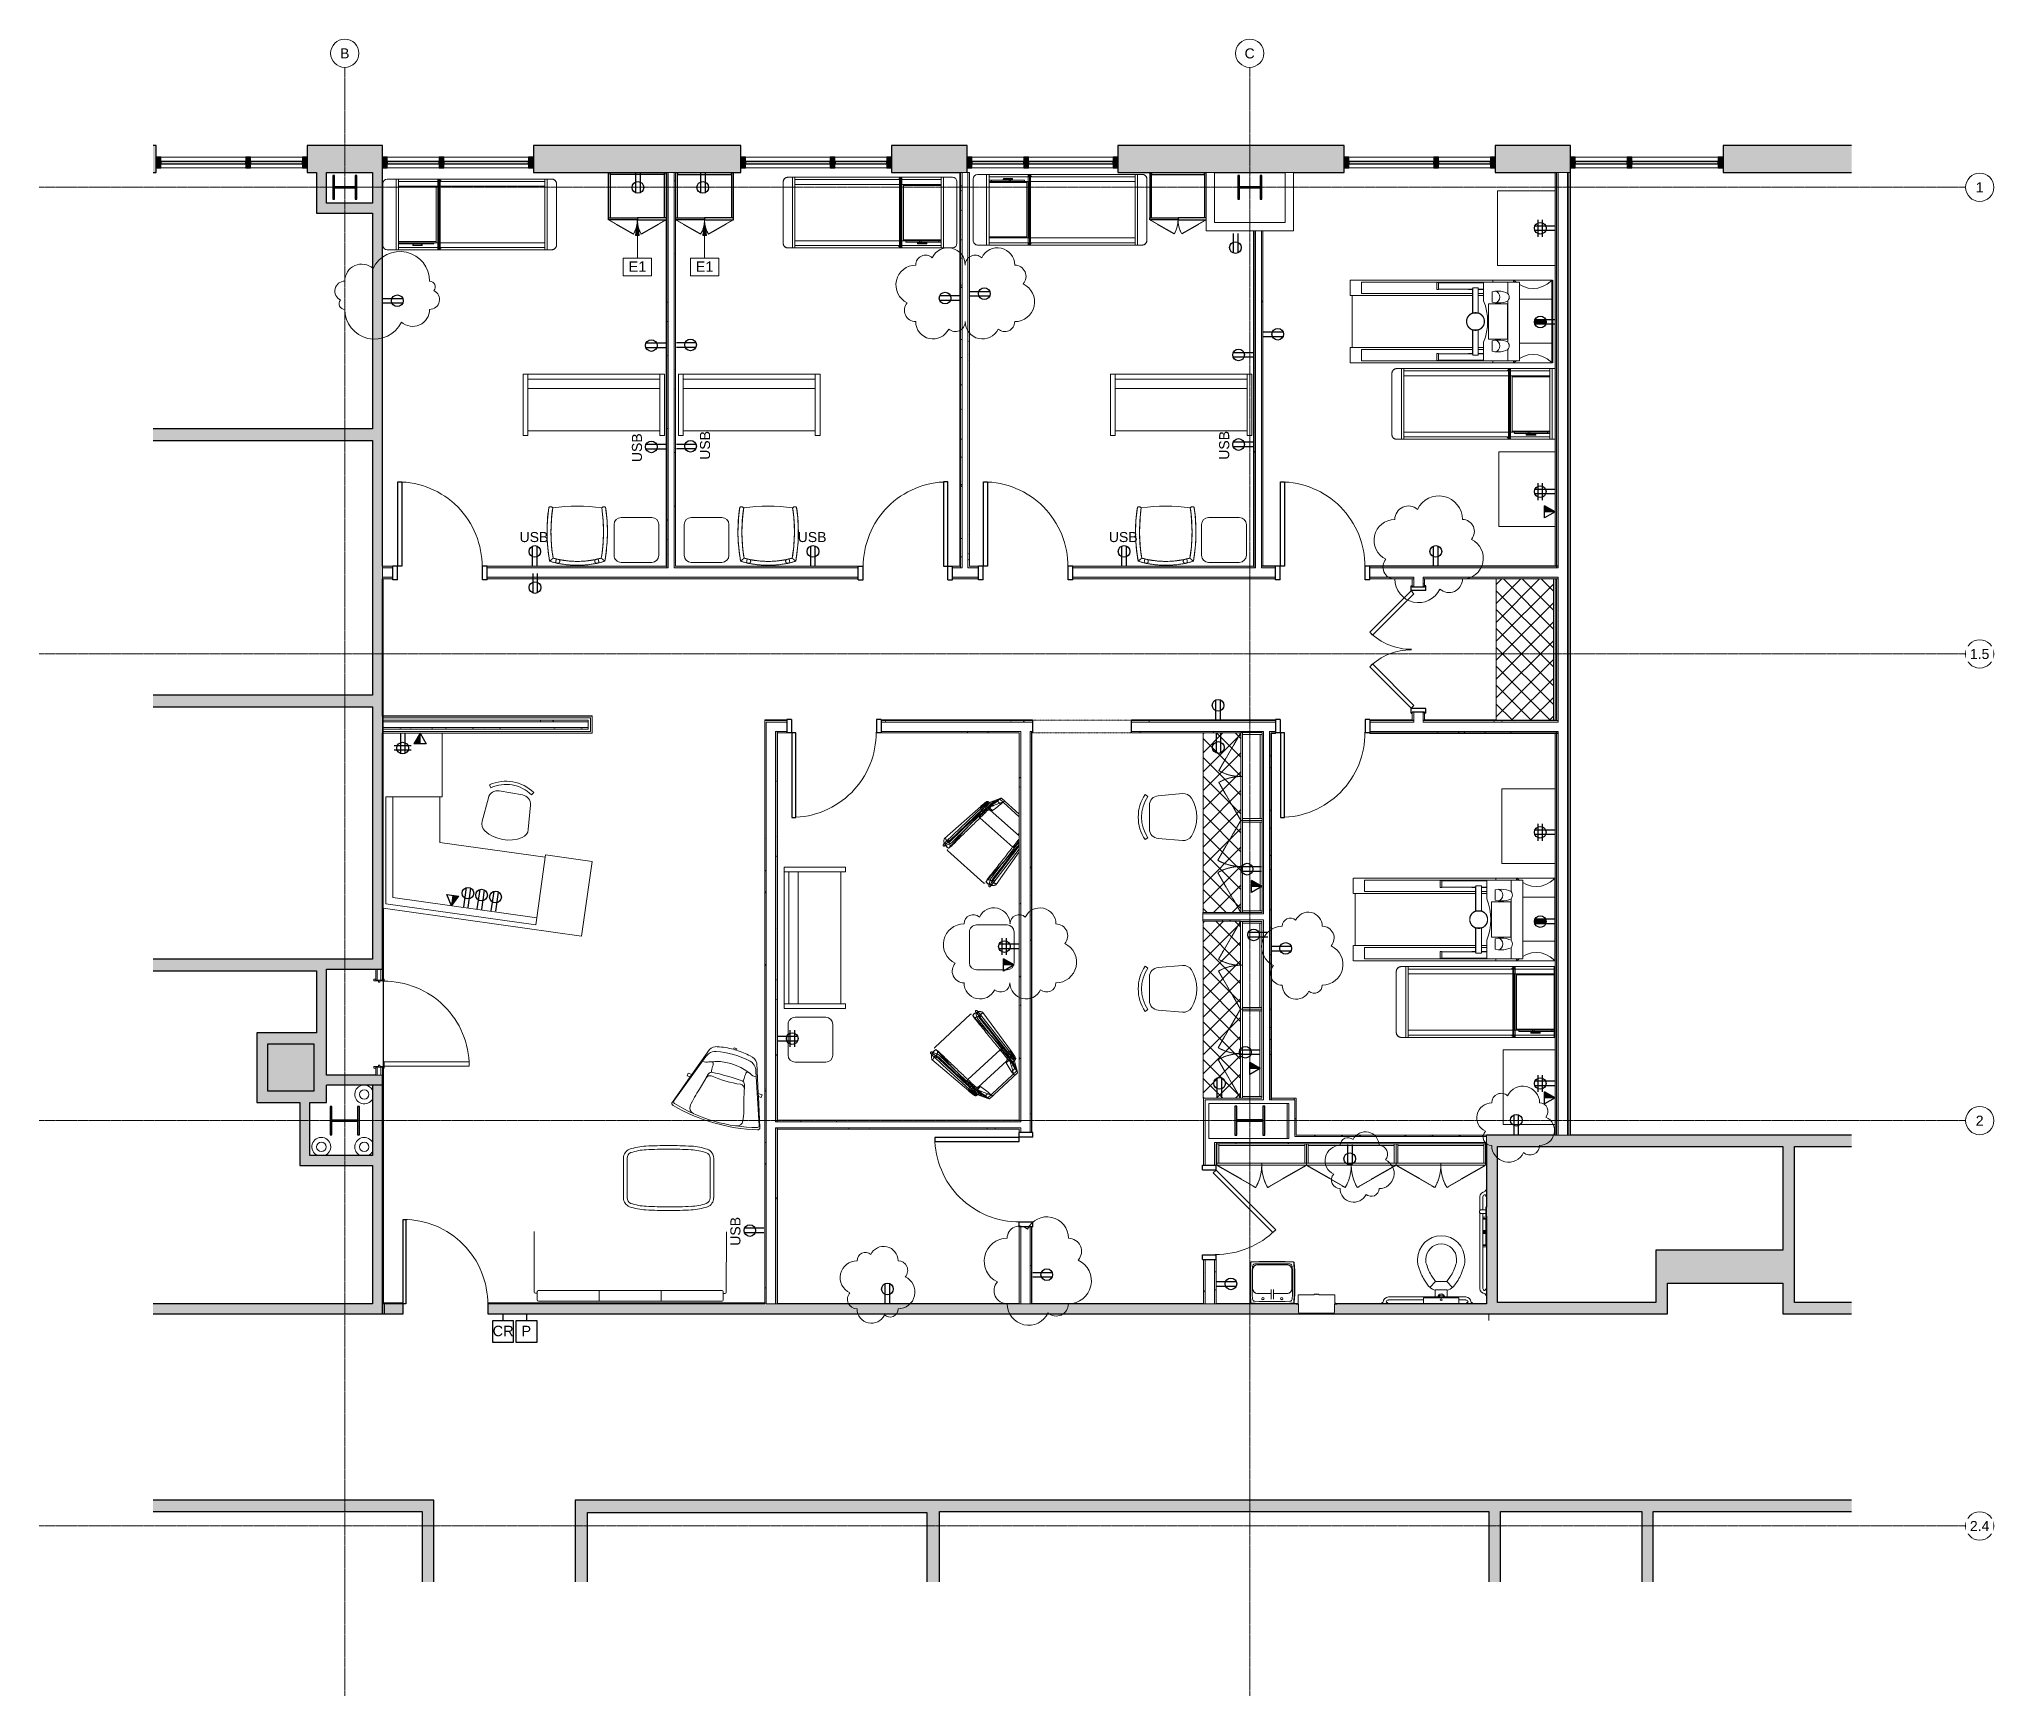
# Model space of a CAD drawing. Header units: inches. Extents: x -610 to 219, y 1022 to 1725.
import ezdxf

# ---------------------------------------------------------------- set-up
doc = ezdxf.new("R2010")
doc.units = ezdxf.units.IN
doc.header["$MEASUREMENT"] = 0
for name, pattern in [('Dash', [0.25, 0.125, -0.125]), ('Grid Line 1_2_', [0.875, 0.5, -0.125, 0.125, -0.125]), ('Hidden', [0.28125, 0.1875, -0.09375]), ('Overhead', [0.15625, 0.09375, -0.0625])]:
    doc.linetypes.add(name, pattern=pattern)
for name, color, linetype, lineweight in [('A-ANNO-KEYN', 231, 'Continuous', 9), ('A-ANNO-NOTE', 131, 'Continuous', 9), ('A-DETL', 90, 'Continuous', 9), ('A-DETL-GENF', 92, 'Overhead', 9), ('A-DETL-MEDM', 33, 'Continuous', 30), ('A-DOOR', 31, 'Continuous', 18), ('A-DOOR-FRAM', 31, 'Continuous', 30), ('A-GLAZ-CURT', 52, 'Continuous', 18), ('A-GLAZ-CWMG', 51, 'Continuous', 18), ('A-WALL', 113, 'Continuous', 18), ('A-WALL-PATT', 111, 'Continuous', 18), ('G-ANNO-REVC', 71, 'Continuous', 9), ('I-FURN', 30, 'Continuous', 9), ('I-WALL', 2, 'Continuous', 18), ('P-SANR-FIXT', 6, 'Continuous', 9), ('Q-CASE', 31, 'Continuous', 9), ('Q-CASE-HDLN', 31, 'Dash', 9), ('Q-SPCQ', 91, 'Continuous', 9), ('S-COLS', 52, 'Continuous', 18), ('S-GRID', 1, 'Continuous', 9), ('S-GRID-IDEN', 1, 'Continuous', 9)]:
    doc.layers.add(name, color=color, linetype=linetype, lineweight=lineweight)
doc.styles.add('Arial', font='arial.ttf', dxfattribs={"height": 4.425898})
doc.styles.add('Swis721 Lt BT', font='swissl.ttf', dxfattribs={"height": 4.257319})
pattern_1 = [(0, (0, 0), (15.36, 3.84), [0.634, -10.886, 0.634, -10.886, -61.44]), (0, (0, 0), (15.36, 3.84), [-23.04, 0.634, -22.406, 0.634, -10.886, -26.88]), (0, (0, 0), (15.36, 3.84), [-57.6, 0.634, -7.046, 0.634, -18.566]), (120, (5.76, 1.92), (-11.0055376, 11.38215), [0.634, -10.886, 0.634, -10.886, -61.44]), (120, (5.76, 1.92), (-11.0055376, 11.38215), [-23.04, 0.634, -22.406, 0.634, -10.886, -26.88]), (120, (5.76, 1.92), (-11.0055376, 11.38215), [-57.6, 0.634, -7.046, 0.634, -18.566]), (240, (7.68, 9.6), (-4.3544624, -15.22215), [0.634, -10.886, 0.634, -10.886, -61.44]), (240, (7.68, 9.6), (-4.3544624, -15.22215), [-23.04, 0.634, -22.406, 0.634, -10.886, -26.88]), (240, (7.68, 9.6), (-4.3544624, -15.22215), [-57.6, 0.634, -7.046, 0.634, -18.566])]

msp = doc.modelspace()

# ---------------------------------------------------------------- texts
at = {"layer": 'A-ANNO-NOTE', "char_height": 4.257, "width": 13.824, "attachment_point": 2, "rotation": 90, "line_spacing_factor": 1.00667, "style": 'Swis721 Lt BT'}
for insert in [(-358.49, 1551.55), (-329.61, 1552.53), (-109.36, 1552.55), (-316.71, 1219.05)]:
    msp.add_mtext('USB', dxfattribs=dict(at, insert=insert))
at = {"layer": 'A-ANNO-NOTE'}
for s, insert, char_height, width, attachment_point, line_spacing_factor, style in [('USB', (-400.05, 1515.77), 4.257, 13.824, 2, 1.00667, 'Swis721 Lt BT'), ('USB', (-282.05, 1515.77), 4.257, 13.824, 2, 1.00667, 'Swis721 Lt BT'), ('USB', (-150.05, 1515.77), 4.257, 13.824, 2, 1.00667, 'Swis721 Lt BT'), ('CR', (-417.58, 1178.99), 4.426, 10.584, 1, 0.938532, 'Arial')]:
    msp.add_mtext(s, dxfattribs=dict(at, insert=insert, char_height=char_height, width=width, attachment_point=attachment_point, line_spacing_factor=line_spacing_factor, style=style))

# ---------------------------------------------------------------- blocks, each defined once
blk = doc.blocks.new('System Panel - Glazed-4776486-FIRST FLOOR POWER _ SIGNAL')
at = {"layer": 'A-GLAZ-CURT'}
blk.add_hatch(color=250, dxfattribs=at).paths.add_polyline_path([(11.01, -0.5), (11.01, 0.5), (-11.01, 0.5), (-11.01, -0.5), (2.25, -0.5)], flags=0)
at = {"layer": 'A-GLAZ-CURT', "color": 8, "lineweight": 30}
for p, q in [((11.01, 0.5), (-11.01, 0.5)), ((-11.01, 0.5), (-11.01, -0.5)), ((11.01, -0.5), (11.01, 0.5)), ((-11.01, -0.5), (11.01, -0.5))]:
    blk.add_line(p, q, dxfattribs=at)
blk = doc.blocks.new('System Panel - Glazed-4776487-FIRST FLOOR POWER _ SIGNAL')
at = {"layer": 'A-GLAZ-CURT'}
blk.add_hatch(color=250, dxfattribs=at).paths.add_polyline_path([(17.99, -0.5), (17.99, 0.5), (-17.99, 0.5), (-17.99, -0.5), (16.29, -0.5)], flags=0)
at = {"layer": 'A-GLAZ-CURT', "color": 8, "lineweight": 30}
for p, q in [((17.99, 0.5), (-17.99, 0.5)), ((-17.99, 0.5), (-17.99, -0.5)), ((17.99, -0.5), (17.99, 0.5)), ((-17.99, -0.5), (17.99, -0.5))]:
    blk.add_line(p, q, dxfattribs=at)
blk = doc.blocks.new('Rectangular Mullion - 2_ x 4_5_ rectangular-4776488-FIRST FLOOR POWER _ SIGNAL')
at = {"layer": 'A-GLAZ-CWMG'}
blk.add_hatch(color=250, dxfattribs=at).paths.add_polyline_path([(-2, 2.25), (-2, -2.25), (0, -2.25), (0, 2.25)], flags=0)
at = {"layer": 'A-GLAZ-CWMG', "color": 8, "lineweight": 30}
for p, q in [((0, 2.25), (-2, 2.25)), ((-2, 2.25), (-2, -2.25)), ((0, -2.25), (0, 2.25)), ((-2, -2.25), (0, -2.25))]:
    blk.add_line(p, q, dxfattribs=at)
blk = doc.blocks.new('Rectangular Mullion - 2_ x 4_5_ rectangular-4776489-FIRST FLOOR POWER _ SIGNAL')
at = {"layer": 'A-GLAZ-CWMG'}
blk.add_hatch(color=250, dxfattribs=at).paths.add_polyline_path([(0, 2.25), (0, -2.25), (-2, -2.25), (-2, 2.25)], flags=0)
at = {"layer": 'A-GLAZ-CWMG', "color": 8, "lineweight": 30}
for p, q in [((-2, 2.25), (0, 2.25)), ((-2, -2.25), (-2, 2.25)), ((0, 2.25), (0, -2.25)), ((0, -2.25), (-2, -2.25))]:
    blk.add_line(p, q, dxfattribs=at)
blk = doc.blocks.new('Rectangular Mullion - 2_ x 4_5_ rectangular-4530477-FIRST FLOOR POWER _ SIGNAL')
at = {"layer": 'A-GLAZ-CWMG', "color": 55}
for p, q in [((-440.28, 1674.79), (-462.31, 1674.79)), ((-440.28, 1670.29), (-462.31, 1670.29))]:
    blk.add_line(p, q, dxfattribs=at)
blk = doc.blocks.new('Rectangular Mullion - 2_ x 4_5_ rectangular-4776485-FIRST FLOOR POWER _ SIGNAL')
at = {"layer": 'A-GLAZ-CWMG'}
blk.add_hatch(color=250, dxfattribs=at).paths.add_polyline_path([(1, 2.25), (1, -2.25), (-1, -2.25), (-1, 2.25)], flags=0)
at = {"layer": 'A-GLAZ-CWMG', "color": 8, "lineweight": 30}
for p, q in [((-1, 2.25), (1, 2.25)), ((-1, -2.25), (-1, 2.25)), ((1, 2.25), (1, -2.25)), ((1, -2.25), (-1, -2.25))]:
    blk.add_line(p, q, dxfattribs=at)
blk = doc.blocks.new('Rectangular Mullion - 2_ x 4_5_ rectangular-4530407-FIRST FLOOR POWER _ SIGNAL')
at = {"layer": 'A-GLAZ-CWMG', "color": 55}
for p, q in [((-402.31, 1674.79), (-438.28, 1674.79)), ((-402.31, 1670.29), (-438.28, 1670.29))]:
    blk.add_line(p, q, dxfattribs=at)
blk = doc.blocks.new('System Panel - Glazed-4776491-FIRST FLOOR POWER _ SIGNAL')
at = {"layer": 'A-GLAZ-CURT'}
blk.add_hatch(color=250, dxfattribs=at).paths.add_polyline_path([(11.01, 0.5), (-11.01, 0.5), (-11.01, -0.5), (11.01, -0.5)], flags=0)
at = {"layer": 'A-GLAZ-CURT', "color": 8, "lineweight": 30}
for p, q in [((11.01, 0.5), (-11.01, 0.5)), ((-11.01, 0.5), (-11.01, -0.5)), ((11.01, -0.5), (11.01, 0.5)), ((-11.01, -0.5), (11.01, -0.5))]:
    blk.add_line(p, q, dxfattribs=at)
blk = doc.blocks.new('System Panel - Glazed-4776492-FIRST FLOOR POWER _ SIGNAL')
at = {"layer": 'A-GLAZ-CURT'}
blk.add_hatch(color=250, dxfattribs=at).paths.add_polyline_path([(17.99, 0.5), (-17.99, 0.5), (-17.99, -0.5), (17.99, -0.5)], flags=0)
at = {"layer": 'A-GLAZ-CURT', "color": 8, "lineweight": 30}
for p, q in [((17.99, 0.5), (-17.99, 0.5)), ((-17.99, 0.5), (-17.99, -0.5)), ((17.99, -0.5), (17.99, 0.5)), ((-17.99, -0.5), (17.99, -0.5))]:
    blk.add_line(p, q, dxfattribs=at)
blk = doc.blocks.new('Rectangular Mullion - 2_ x 4_5_ rectangular-4776493-FIRST FLOOR POWER _ SIGNAL')
at = {"layer": 'A-GLAZ-CWMG'}
blk.add_hatch(color=250, dxfattribs=at).paths.add_polyline_path([(-2, -2.25), (0, -2.25), (0, 2.25), (-2, 2.25)], flags=0)
at = {"layer": 'A-GLAZ-CWMG', "color": 8, "lineweight": 30}
for p, q in [((0, 2.25), (-2, 2.25)), ((-2, 2.25), (-2, -2.25)), ((0, -2.25), (0, 2.25)), ((-2, -2.25), (0, -2.25))]:
    blk.add_line(p, q, dxfattribs=at)
blk = doc.blocks.new('Rectangular Mullion - 2_ x 4_5_ rectangular-4776494-FIRST FLOOR POWER _ SIGNAL')
at = {"layer": 'A-GLAZ-CWMG'}
blk.add_hatch(color=250, dxfattribs=at).paths.add_polyline_path([(0, -2.25), (-2, -2.25), (-2, 2.25), (0, 2.25)], flags=0)
at = {"layer": 'A-GLAZ-CWMG', "color": 8, "lineweight": 30}
for p, q in [((-2, 2.25), (0, 2.25)), ((-2, -2.25), (-2, 2.25)), ((0, 2.25), (0, -2.25)), ((0, -2.25), (-2, -2.25))]:
    blk.add_line(p, q, dxfattribs=at)
blk = doc.blocks.new('Rectangular Mullion - 2_ x 4_5_ rectangular-4530554-FIRST FLOOR POWER _ SIGNAL')
at = {"layer": 'A-GLAZ-CWMG', "color": 55}
for p, q in [((-272.34, 1674.79), (-250.31, 1674.79)), ((-272.34, 1670.29), (-250.31, 1670.29))]:
    blk.add_line(p, q, dxfattribs=at)
blk = doc.blocks.new('Rectangular Mullion - 2_ x 4_5_ rectangular-4776490-FIRST FLOOR POWER _ SIGNAL')
at = {"layer": 'A-GLAZ-CWMG'}
blk.add_hatch(color=250, dxfattribs=at).paths.add_polyline_path([(1, -2.25), (-1, -2.25), (-1, 2.25), (1, 2.25)], flags=0)
at = {"layer": 'A-GLAZ-CWMG', "color": 8, "lineweight": 30}
for p, q in [((-1, 2.25), (1, 2.25)), ((-1, -2.25), (-1, 2.25)), ((1, 2.25), (1, -2.25)), ((1, -2.25), (-1, -2.25))]:
    blk.add_line(p, q, dxfattribs=at)
blk = doc.blocks.new('Rectangular Mullion - 2_ x 4_5_ rectangular-4530556-FIRST FLOOR POWER _ SIGNAL')
at = {"layer": 'A-GLAZ-CWMG', "color": 55}
for p, q in [((-310.31, 1674.79), (-274.34, 1674.79)), ((-310.31, 1670.29), (-274.34, 1670.29))]:
    blk.add_line(p, q, dxfattribs=at)
blk = doc.blocks.new('System Panel - Glazed-V1-FIRST FLOOR POWER _ SIGNAL')
at = {"layer": 'A-GLAZ-CURT'}
blk.add_hatch(color=250, dxfattribs=at).paths.add_polyline_path([(11.01, -0.5), (11.01, 0.5), (-11.01, 0.5), (-11.01, -0.5), (1.96, -0.5)], flags=0)
at = {"layer": 'A-GLAZ-CURT', "color": 8, "lineweight": 30}
for p, q in [((11.01, 0.5), (-11.01, 0.5)), ((-11.01, 0.5), (-11.01, -0.5)), ((11.01, -0.5), (11.01, 0.5)), ((-11.01, -0.5), (11.01, -0.5))]:
    blk.add_line(p, q, dxfattribs=at)
blk = doc.blocks.new('System Panel - Glazed-4776495-FIRST FLOOR POWER _ SIGNAL')
at = {"layer": 'A-GLAZ-CURT'}
blk.add_hatch(color=250, dxfattribs=at).paths.add_polyline_path([(18.35, -0.5), (18.35, 0.5), (-18.35, 0.5), (-18.35, -0.5), (-15.18, -0.5)], flags=0)
at = {"layer": 'A-GLAZ-CURT', "color": 8, "lineweight": 30}
for p, q in [((18.35, 0.5), (-18.35, 0.5)), ((-18.35, 0.5), (-18.35, -0.5)), ((18.35, -0.5), (18.35, 0.5)), ((-18.35, -0.5), (18.35, -0.5))]:
    blk.add_line(p, q, dxfattribs=at)
blk = doc.blocks.new('Rectangular Mullion - 2_ x 4_5_ rectangular-4552106-FIRST FLOOR POWER _ SIGNAL')
at = {"layer": 'A-GLAZ-CWMG', "color": 55}
for p, q in [((102.41, 1674.79), (65.72, 1674.79)), ((102.41, 1670.29), (65.72, 1670.29))]:
    blk.add_line(p, q, dxfattribs=at)
blk = doc.blocks.new('W-Wide Flange-Column - W12X87 2-4626827-FIRST FLOOR POWER _ SIGNAL')
at = {"layer": 'S-COLS'}
blk.add_hatch(color=250, dxfattribs=at).paths.add_polyline_path([(-6.11, -6.35), (6.11, -6.35), (6.11, -5.54), (0.26, -5.54), (0.26, 5.54), (6.11, 5.54), (6.11, 6.35), (-6.11, 6.35), (-6.11, 5.54), (-0.26, 5.54), (-0.26, -5.54), (-6.11, -5.54)], flags=0)
at = {"layer": 'S-COLS', "color": 8, "lineweight": 30}
for p, q in [((6.11, 6.35), (-6.11, 6.35)), ((-6.11, 6.35), (-6.11, 5.54)), ((-6.11, 5.54), (-0.26, 5.54)), ((-0.26, 5.54), (-0.26, -5.54)), ((0.26, -5.54), (0.26, 5.54)), ((0.26, 5.54), (6.11, 5.54)), ((6.11, 5.54), (6.11, 6.35)), ((-0.26, -5.54), (-6.11, -5.54)), ((-6.11, -5.54), (-6.11, -6.35)), ((-6.11, -6.35), (6.11, -6.35)), ((6.11, -5.54), (0.26, -5.54)), ((6.11, -6.35), (6.11, -5.54))]:
    blk.add_line(p, q, dxfattribs=at)
blk = doc.blocks.new('W-Wide Flange-Column - W10X60-4625964-FIRST FLOOR POWER _ SIGNAL')
at = {"layer": 'S-COLS'}
blk.add_hatch(color=250, dxfattribs=at).paths.add_polyline_path([(-5.05, -5.1), (5.05, -5.1), (5.05, -4.42), (0.21, -4.42), (0.21, 4.42), (5.05, 4.42), (5.05, 5.1), (-5.05, 5.1), (-5.05, 4.42), (-0.21, 4.42), (-0.21, -4.42), (-5.05, -4.42)], flags=0)
at = {"layer": 'S-COLS', "color": 8, "lineweight": 30}
for p, q in [((5.05, 5.1), (-5.05, 5.1)), ((-5.05, 5.1), (-5.05, 4.42)), ((-5.05, 4.42), (-0.21, 4.42)), ((-0.21, 4.42), (-0.21, -4.42)), ((0.21, -4.42), (0.21, 4.42)), ((0.21, 4.42), (5.05, 4.42)), ((5.05, 4.42), (5.05, 5.1)), ((-0.21, -4.42), (-5.05, -4.42)), ((-5.05, -4.42), (-5.05, -5.1)), ((-5.05, -5.1), (5.05, -5.1)), ((5.05, -4.42), (0.21, -4.42)), ((5.05, -5.1), (5.05, -4.42))]:
    blk.add_line(p, q, dxfattribs=at)
blk = doc.blocks.new('Single Flush - OTJ_SOLIDFLUSH_ALUM-4815210-FIRST FLOOR POWER _ SIGNAL')
at = {"layer": 'A-DOOR', "lineweight": 30}
for p, q in [((16.15625, -2.6875), (17.90625, -2.6875)), ((16.15625, -38.5), (16.15625, -2.6875)), ((17.90625, -2.6875), (17.90625, -38.5)), ((17.90625, -38.5), (16.15625, -38.5))]:
    blk.add_line(p, q, dxfattribs=at)
at = {"layer": 'A-DOOR', "lineweight": 9}
blk.add_arc((17.90625, -2.6875), 35.8125, 179.5, 270, dxfattribs=at)
at = {"layer": 'A-DOOR-FRAM'}
for p, q in [((-20, 3.0625), (-20, -2.6875)), ((-20, 3.0625), (-18, 3.0625)), ((-18, 3.0625), (-18, -2.6875)), ((18.000004, 3.0625), (18.000004, -2.6875)), ((18.000004, 3.0625), (20.000004, 3.0625)), ((20.000004, 3.0625), (20.000004, -2.6875)), ((-20, -2.6875), (-18, -2.6875)), ((18.000004, -2.6875), (20.000004, -2.6875))]:
    blk.add_line(p, q, dxfattribs=at)
blk = doc.blocks.new('Bernhardt_Design-Table-Occasional-Accent-_A19-A42_ - A19-4589597-FIRST FLOOR POWER _ SIGNAL')
at = {"layer": 'I-FURN'}
for p, q in [((6.5, 9.5), (-6.51, 9.5)), ((-9.5, 6.51), (-9.5, -6.5)), ((9.5, -6.5), (9.5, 6.5)), ((-6.5, -9.5), (6.5, -9.5))]:
    blk.add_line(p, q, dxfattribs=at)
for centre, radius, start, end in [((-6.51, 6.51), 2.99, 90, 180), ((6.5, 6.5), 3, 360, 90), ((-6.5, -6.5), 3, 180, 270), ((6.5, -6.5), 3, 270, 360)]:
    blk.add_arc(centre, radius, start, end, dxfattribs=at)
blk = doc.blocks.new('Sofa - 5_ 0_-4589588-FIRST FLOOR POWER _ SIGNAL')
at = {"layer": 'I-FURN'}
for p, q in [((32.77, 18.75), (-27.23, 18.75)), ((-27.23, 18.75), (-27.23, -7.25)), ((-27.23, -7.25), (-27.23, 18.75)), ((-27.23, 18.75), (-25.23, 18.75)), ((-25.23, 18.75), (-25.23, -5.2)), ((-25.23, 16.75), (-25.23, 18.75)), ((-25.23, 18.75), (30.77, 18.75)), ((30.77, 16.75), (-25.23, 16.75)), ((30.77, -5.2), (30.77, 18.75)), ((30.77, 18.75), (32.77, 18.75)), ((30.77, 18.75), (30.77, 16.75)), ((32.77, -7.25), (32.77, 18.75)), ((32.77, 18.75), (32.77, -7.25)), ((-25.23, 12.75), (30.77, 12.75)), ((-27.23, -7.25), (-25.23, -7.25)), ((-25.23, -7.25), (-27.23, -7.25)), ((-25.23, -7.25), (-25.23, -5.25)), ((-25.23, -5.25), (30.77, -5.25)), ((30.77, -5.25), (30.77, -7.25)), ((30.77, -7.25), (32.77, -7.25)), ((32.77, -7.25), (30.77, -7.25))]:
    blk.add_line(p, q, dxfattribs=at)
blk = doc.blocks.new('Bed-Healthcare-4_SMARTBIM - Treatment_Table_SMARTBIM-4540665-FIRST FLOOR POWER _ SIGNAL')
at = {"layer": 'I-FURN'}
for p, q in [((-37.7, -13), (-37.7, 13)), ((-35.57, 15), (-35.88, 15)), ((-35.88, 15), (-14.36, 15)), ((-14.06, 15), (-35.57, 15)), ((-31, 15), (-32, 15)), ((-32, 15), (-32, 14.97)), ((-32, 14.97), (-32, 15)), ((-32, 15), (-31, 15)), ((-32, 14.96), (-32, 14.88)), ((-32, 14.88), (-32, 14.96)), ((-32, 14.87), (-32, -14.87)), ((-32, -14.87), (-32, 14.87)), ((-31, 14.97), (-31, 15)), ((-31, 15), (-31, 14.97)), ((-31, 14.88), (-31, 14.96)), ((-31, 14.96), (-31, 14.88)), ((-31, 12), (-31, 14.87)), ((-31, 14.87), (-31, 14)), ((-14.44, 14), (-31, 14)), ((-31, 14), (-31, 12)), ((-31, 12), (-31, 14)), ((-31, 14), (-14.44, 14)), ((-31, 14), (-31, 12)), ((-31, 12), (-21.84, 12)), ((-21.84, 12), (-31, 12)), ((-31, 12), (-21.84, 12)), ((-21.84, 12), (-31, 12)), ((-31, 11.5), (-31, 12)), ((-31, 12), (-31, 11.5)), ((-21.84, 12), (-31, 12)), ((-31, 12), (-31, 11.5)), ((-31, 11.5), (-31, 12)), ((-31, 12), (-21.84, 12)), ((-21.84, 12), (-31, 12)), ((-31, 12), (-31, 11.5)), ((-31, 11.5), (-31, 12)), ((-31, 12), (-21.84, 12)), ((-21.84, 12), (-31, 12)), ((-31, 12), (-31, 11.5)), ((-31, 11.5), (-31, 12)), ((-31, 12), (-21.84, 12)), ((-31, 11.5), (-31, 12)), ((-31, 12), (-31, 11.5)), ((-31, 11.5), (-21.84, 11.5)), ((-21.84, 11.5), (-31, 11.5)), ((-31, 11.5), (-21.84, 11.5)), ((-21.84, 11.5), (-31, 11.5)), ((-31, 11.5), (-31, -12)), ((-31, -12), (-31, 11.5)), ((-31, 11.5), (-31, -11.5)), ((-31, -11.5), (-31, 11.5)), ((-31, -12), (-31, 11.5)), ((-31, 11.5), (-31, -11.5)), ((-21.84, 12), (-14.44, 12)), ((-15, 12), (-21.84, 12)), ((-21.84, 12), (-21.84, 11.5)), ((-21.84, 12), (-21.84, 11.5)), ((-15, 12), (-21.84, 12)), ((-21.84, 12), (-15, 12)), ((-14.44, 12), (-21.84, 12)), ((-21.84, 12), (-15, 12)), ((-14.44, 12), (-21.84, 12)), ((-21.84, 12), (-14.44, 12)), ((-21.84, 11.5), (-15, 11.5)), ((-15, 11.5), (-21.84, 11.5)), ((-14.44, 12), (-15, 12)), ((-15, 11.5), (-15, 12)), ((-15, 12), (-15, 11.5)), ((-14.44, 12), (-15, 12)), ((-15, 12), (-15, -12)), ((-15, 11.5), (-15, 12)), ((-15, 12), (-14.44, 12)), ((-15, 12), (-14.44, 12)), ((-15, -11.5), (-15, 11.5)), ((-14.22, 14), (-14.44, 14)), ((-14.44, 14), (-14.22, 14)), ((-14.42, 12), (-14.22, 12)), ((-14.22, 12), (-14.42, 12)), ((-14.22, 12), (-14.42, 12)), ((-14.42, 12), (-14.22, 12)), ((-14.22, 12), (-14.42, 12)), ((-14.42, 12), (-14.22, 12)), ((-14.22, 12), (-14.42, 12)), ((-14.42, 12), (-14.22, 12)), ((-14.36, 15), (-14.06, 15)), ((-14.36, 14.98), (-14.36, 14.94)), ((-14.36, 14.94), (-14.36, 14.86)), ((-14.36, 14.86), (-14.36, 14.71)), ((-14.36, 14.7), (-14.36, 14.26)), ((-14.36, 14.26), (-14.36, -14.26)), ((-14.04, 14), (-14.22, 14)), ((-14.22, 14), (-14.04, 14)), ((-14.2, 12), (-14.04, 12)), ((-14.04, 12), (-14.2, 12)), ((-14.04, 12), (-14.2, 12)), ((-14.2, 12), (-14.04, 12)), ((-14.04, 12), (-14.2, 12)), ((-14.2, 12), (-14.04, 12)), ((-14.04, 12), (-14.2, 12)), ((-14.2, 12), (-14.04, 12)), ((-13.91, 14), (-14.04, 14)), ((-14.04, 14), (-13.91, 14)), ((-14.03, 12), (-13.91, 12)), ((-14, 12), (-14.03, 12)), ((-14, 12), (-14.03, 12)), ((-14.03, 12), (-14, 12)), ((-13.91, 12), (-14.03, 12)), ((-14.03, 12), (-14, 12)), ((-14, 12), (-14.03, 12)), ((-14.03, 12), (-14, 12)), ((-13.91, 12), (-14, 12)), ((-14, -12), (-14, 12)), ((-14, 12), (-14, -12)), ((-14, 12), (-13.91, 12)), ((-13.91, 12), (-14, 12)), ((-14, 12), (-13.91, 12)), ((-13.85, 14), (-13.91, 14)), ((-13.91, 14), (-13.85, 14)), ((-13.91, 12), (-13.85, 12)), ((-13.85, 12), (-13.91, 12)), ((-13.85, 12), (-13.91, 12)), ((-13.91, 12), (-13.85, 12)), ((-13.85, 12), (-13.91, 12)), ((-13.91, 12), (-13.85, 12)), ((-13.85, 14.86), (-13.85, -14.86)), ((-13.84, -15), (-13.84, 15)), ((-13.84, 15), (34, 15)), ((-13.84, 15), (-13.63, 15)), ((-13.84, -15), (-13.84, 15)), ((-13.84, 12), (-13.65, 12)), ((-13.65, 12), (-13.84, 12)), ((-13.65, 12), (-13.84, 12)), ((-13.84, 12), (-13.65, 12)), ((-13.65, 12), (-13.84, 12)), ((-13.84, 12), (-13.65, 12)), ((-13.64, 14), (-13.82, 14)), ((-13.82, 14), (-13.64, 14)), ((-13.65, 14.81), (-13.65, -14.81)), ((-13.49, 14), (-13.64, 14)), ((-13.64, 14), (-13.49, 14)), ((34, 15), (-13.63, 15)), ((-13.63, 12), (-13.49, 12)), ((-13.49, 12), (-13.63, 12)), ((-13.49, 12), (-13.63, 12)), ((-13.63, 12), (-13.49, 12)), ((-13.49, 12), (-13.63, 12)), ((-13.63, 12), (-13.49, 12)), ((-13.41, 14), (-13.48, 14)), ((-13.48, 14), (-13.41, 14)), ((-13.47, 12), (-13.41, 12)), ((-13.41, 12), (-13.47, 12)), ((-13.41, 12), (-13.47, 12)), ((-13.47, 12), (-13.41, 12)), ((-13.41, 12), (-13.47, 12)), ((-13.47, 12), (-13.41, 12)), ((-13.41, 14.81), (-13.41, 14.88)), ((-13.41, 14.65), (-13.41, 14.81)), ((-13.41, -14.65), (-13.41, 14.65)), ((-13.29, 14), (-13.41, 14)), ((-13.41, 14), (-13.29, 14)), ((-13.41, 12), (-13.29, 12)), ((-13.29, 12), (-13.41, 12)), ((-13.29, 12), (-13.41, 12)), ((-13.41, 12), (-13.29, 12)), ((-13.29, 12), (-13.41, 12)), ((-13.41, 12), (-13.29, 12)), ((-13.07, 14), (-13.29, 14)), ((-13.29, 14), (-13.07, 14)), ((-13.27, 12), (-13.07, 12)), ((-13.07, 12), (-13.27, 12)), ((-13.07, 12), (-13.27, 12)), ((-13.27, 12), (-13.07, 12)), ((-13.07, 12), (-13.27, 12)), ((-13.27, 12), (-13.07, 12)), ((-12.84, 14), (-13.07, 14)), ((-13.07, 14), (-12.84, 14)), ((-13.05, 12), (31, 12)), ((31, 12), (-13.05, 12)), ((31, 12), (-13.05, 12)), ((-13.05, 12), (31, 12)), ((31, 12), (-13.05, 12)), ((-13.05, 12), (31, 12)), ((31, 14), (-12.84, 14)), ((-12.84, 14), (31, 14)), ((32, 15), (31, 15)), ((31, 15), (31, 14.97)), ((31, 14.97), (31, 15)), ((31, 15), (32, 15)), ((31, 14.96), (31, 14.87)), ((31, 14.87), (31, 14.96)), ((31, 14.86), (31, 14.71)), ((31, 14.71), (31, 14.86)), ((31, 14.7), (31, 14.51)), ((31, 14.51), (31, 14.7)), ((31, 14.5), (31, 14.27)), ((31, 14.27), (31, 14.5)), ((31, 14.26), (31, 14.01)), ((31, 14.01), (31, 14.26)), ((31, 12), (31, 14)), ((31, 14), (31, 12)), ((31, 14), (31, -14)), ((31, 12), (31, 14)), ((31, -12), (31, 12)), ((31, 12), (31, -12)), ((31, -12), (31, 12)), ((31, 12), (31, -12)), ((31, -12), (31, 12)), ((32, 14.97), (32, 15)), ((32, 15), (32, 14.97)), ((32, 14.87), (32, 14.96)), ((32, 14.96), (32, 14.87)), ((32, 14.71), (32, 14.86)), ((32, 14.86), (32, 14.71)), ((32, 14.51), (32, 14.7)), ((32, 14.7), (32, 14.51)), ((32, 14.27), (32, 14.5)), ((32, 14.5), (32, 14.27)), ((32, 14.01), (32, 14.26)), ((32, 14.26), (32, 14.01)), ((32, -14), (32, 14)), ((32, 14), (32, -14)), ((36, -13), (36, 13)), ((36, 13), (36, -13)), ((-35.88, -15), (-35.57, -15)), ((-14.36, -15), (-35.88, -15)), ((-35.57, -15), (-14.06, -15)), ((-32, -14.88), (-32, -14.96)), ((-32, -14.96), (-32, -14.88)), ((-32, -14.97), (-32, -15)), ((-32, -15), (-32, -14.97)), ((-32, -15), (-31, -15)), ((-31, -15), (-32, -15)), ((-15, -11.5), (-31, -11.5)), ((-31, -11.5), (-31, -12)), ((-31, -12), (-31, -11.5)), ((-31, -11.5), (-15, -11.5)), ((-31, -11.5), (-31, -12)), ((-31, -12), (-31, -11.5)), ((-31, -11.5), (-31, -12)), ((-21.83, -12), (-31, -12)), ((-31, -12), (-31, -12.5)), ((-31, -12.5), (-31, -12)), ((-31, -12), (-21.83, -12)), ((-21.83, -12), (-31, -12)), ((-31, -12), (-22.49, -12)), ((-31, -12), (-31, -12.5)), ((-31, -12), (-31, -12.5)), ((-31, -12), (-21.83, -12)), ((-30, -12), (-31, -12)), ((-31, -12), (-21.83, -12)), ((-21.83, -12), (-31, -12)), ((-31, -12), (-30, -12)), ((-30, -12), (-31, -12)), ((-31, -12.5), (-31, -12)), ((-31, -12), (-31, -12.5)), ((-31, -12.5), (-31, -14)), ((-31, -14), (-31, -12.5)), ((-22.49, -12.5), (-31, -12.5)), ((-31, -12.5), (-21.83, -12.5)), ((-31, -14.87), (-31, -12.5)), ((-31, -12.5), (-31, -14)), ((-31, -14), (-14.44, -14)), ((-14.44, -14), (-31, -14)), ((-31, -14), (-31, -14.87)), ((-31, -14.96), (-31, -14.88)), ((-31, -14.88), (-31, -14.96)), ((-31, -15), (-31, -14.97)), ((-31, -14.97), (-31, -15)), ((-30, -12), (-21.83, -12)), ((-21.83, -12), (-30, -12)), ((-21.83, -12), (-30, -12)), ((-30, -12), (-21.83, -12)), ((-30, -12.5), (-30, -12)), ((-30, -12), (-30, -12.5)), ((-30, -12), (-30, -12.5)), ((-30, -12), (-30, -12.5)), ((-21.83, -12), (-30, -12)), ((-30, -12), (-21.83, -12)), ((-21.83, -12), (-30, -12)), ((-30, -12.5), (-25, -12.5)), ((-21.83, -12.5), (-30, -12.5)), ((-25, -12.5), (-30, -12.5)), ((-30, -12.5), (-25, -12.5)), ((-24.75, -12.5), (-25, -12.5)), ((-25, -12.5), (-25, -13)), ((-25, -13), (-25, -12.5)), ((-25, -12.5), (-24.75, -12.5)), ((-24.75, -12.5), (-25, -12.5)), ((-25, -12.5), (-25, -13)), ((-25, -13), (-25, -12.5)), ((-25, -12.5), (-24.75, -12.5)), ((-25, -12.5), (-24.75, -12.5)), ((-24.75, -12.5), (-25, -12.5)), ((-25, -12.5), (-24.75, -12.5)), ((-24.75, -12.87), (-24.75, -12.5)), ((-24.75, -12.5), (-24.75, -12.87)), ((-24.75, -12.87), (-24.75, -12.5)), ((-24.75, -12.5), (-24.75, -12.87)), ((-24.75, -12.5), (-21.83, -12.5)), ((-21.83, -12.5), (-24.75, -12.5)), ((-24.75, -12.5), (-21.83, -12.5)), ((-24.75, -13.25), (-21.25, -13.25)), ((-21.25, -13.25), (-24.75, -13.25)), ((-24.75, -13.25), (-21.25, -13.25)), ((-21.25, -13.25), (-24.75, -13.25)), ((-21.37, -13), (-24.62, -13)), ((-24.62, -13), (-21.37, -13)), ((-21.37, -13), (-24.62, -13)), ((-24.62, -13), (-21.37, -13)), ((-22.49, -12), (-21.83, -12)), ((-22.49, -12), (-22.49, -12.5)), ((-21.83, -12.5), (-22.49, -12.5)), ((-14.23, -12), (-21.83, -12)), ((-21.83, -12), (-15, -12)), ((-21.83, -12.5), (-21.83, -12)), ((-21.83, -12), (-16, -12)), ((-16, -12), (-21.83, -12)), ((-16, -12), (-21.83, -12)), ((-21.83, -12), (-16, -12)), ((-21.83, -12), (-15, -12)), ((-16, -12), (-21.83, -12)), ((-21.83, -12), (-14.23, -12)), ((-15, -12), (-21.83, -12)), ((-21.83, -12), (-16, -12)), ((-16, -12), (-21.83, -12)), ((-21.83, -12.5), (-21.25, -12.5)), ((-16, -12.5), (-21.83, -12.5)), ((-21.25, -12.5), (-21.83, -12.5)), ((-21.83, -12.5), (-21.25, -12.5)), ((-21.25, -12.5), (-21.25, -12.87)), ((-21, -12.5), (-21.25, -12.5)), ((-21.25, -12.5), (-21, -12.5)), ((-21.25, -12.87), (-21.25, -12.5)), ((-21.25, -12.5), (-21.25, -12.87)), ((-21, -12.5), (-21.25, -12.5)), ((-21.25, -12.5), (-21, -12.5)), ((-21.25, -12.87), (-21.25, -12.5)), ((-21.25, -12.5), (-21, -12.5)), ((-21, -12.5), (-21.25, -12.5)), ((-21.25, -12.5), (-21, -12.5)), ((-21, -13), (-21, -12.5)), ((-21, -12.5), (-21, -13)), ((-21, -13), (-21, -12.5)), ((-21, -12.5), (-21, -13)), ((-21, -12.5), (-16, -12.5)), ((-16, -12.5), (-21, -12.5)), ((-21, -12.5), (-16, -12.5)), ((-16, -12), (-16, -12.5)), ((-16, -12), (-16, -12.5)), ((-16, -12.5), (-16, -12)), ((-16, -12), (-16, -12.5)), ((-15, -12), (-16, -12)), ((-16, -12), (-14.23, -12)), ((-14.23, -12), (-16, -12)), ((-15, -12), (-15, -11.5)), ((-15, -11.5), (-15, -12)), ((-15, -12), (-15, -11.5)), ((-15, -12), (-14.23, -12)), ((-15, -12), (-14.23, -12)), ((-14.23, -12), (-15, -12)), ((-14.23, -12), (-15, -12)), ((-14.44, -14), (-14.22, -14)), ((-14.22, -14), (-14.44, -14)), ((-14.36, -14.26), (-14.36, -14.7)), ((-14.36, -14.71), (-14.36, -14.86)), ((-14.36, -14.86), (-14.36, -14.94)), ((-14.36, -14.94), (-14.36, -14.98)), ((-14.06, -15), (-14.36, -15)), ((-14.05, -12), (-14.22, -12)), ((-14.22, -12), (-14.05, -12)), ((-14.22, -12), (-14.05, -12)), ((-14.05, -12), (-14.22, -12)), ((-14.22, -12), (-14.05, -12)), ((-14.05, -12), (-14.22, -12)), ((-14.22, -12), (-14.05, -12)), ((-14.05, -12), (-14.22, -12)), ((-14.22, -14), (-14.04, -14)), ((-14.04, -14), (-14.22, -14)), ((-13.93, -12), (-14.04, -12)), ((-14.04, -12), (-14, -12)), ((-14.04, -12), (-14, -12)), ((-14, -12), (-14.04, -12)), ((-14.04, -12), (-13.93, -12)), ((-14, -12), (-14.04, -12)), ((-14.04, -12), (-14, -12)), ((-14, -12), (-14.04, -12)), ((-14.04, -14), (-13.92, -14)), ((-13.92, -14), (-14.04, -14)), ((-14, -12), (-13.93, -12)), ((-13.93, -12), (-14, -12)), ((-14, -12), (-13.93, -12)), ((-13.93, -12), (-14, -12)), ((-13.86, -12), (-13.91, -12)), ((-13.91, -12), (-13.86, -12)), ((-13.91, -12), (-13.86, -12)), ((-13.86, -12), (-13.91, -12)), ((-13.91, -12), (-13.86, -12)), ((-13.86, -12), (-13.91, -12)), ((-13.91, -14), (-13.85, -14)), ((-13.85, -14), (-13.91, -14)), ((-13.65, -12), (-13.84, -12)), ((-13.84, -12), (-13.65, -12)), ((-13.84, -12), (-13.65, -12)), ((-13.65, -12), (-13.84, -12)), ((-13.84, -12), (-13.65, -12)), ((-13.65, -12), (-13.84, -12)), ((-13.84, -14), (-13.65, -14)), ((-13.65, -14), (-13.84, -14)), ((34, -15), (-13.84, -15)), ((-13.63, -15), (-13.84, -15)), ((-13.5, -12), (-13.65, -12)), ((-13.65, -12), (-13.5, -12)), ((-13.65, -12), (-13.5, -12)), ((-13.5, -12), (-13.65, -12)), ((-13.65, -12), (-13.5, -12)), ((-13.5, -12), (-13.65, -12)), ((-13.65, -14), (-13.49, -14)), ((-13.49, -14), (-13.65, -14)), ((-13.63, -15), (34, -15)), ((-13.41, -12), (-13.49, -12)), ((-13.49, -12), (-13.41, -12)), ((-13.49, -12), (-13.41, -12)), ((-13.41, -12), (-13.49, -12)), ((-13.49, -12), (-13.41, -12)), ((-13.41, -12), (-13.49, -12)), ((-13.49, -14), (-13.42, -14)), ((-13.42, -14), (-13.49, -14)), ((-13.31, -12), (-13.41, -12)), ((-13.41, -12), (-13.31, -12)), ((-13.41, -12), (-13.31, -12)), ((-13.31, -12), (-13.41, -12)), ((-13.41, -12), (-13.31, -12)), ((-13.31, -12), (-13.41, -12)), ((-13.41, -14), (-13.29, -14)), ((-13.29, -14), (-13.41, -14)), ((-13.41, -14.81), (-13.41, -14.65)), ((-13.41, -14.88), (-13.41, -14.81)), ((-13.09, -12), (-13.29, -12)), ((-13.29, -12), (-13.09, -12)), ((-13.29, -12), (-13.09, -12)), ((-13.09, -12), (-13.29, -12)), ((-13.29, -12), (-13.09, -12)), ((-13.09, -12), (-13.29, -12)), ((-13.29, -14), (-13.07, -14)), ((-13.07, -14), (-13.29, -14)), ((-12.85, -12), (-13.07, -12)), ((-13.07, -12), (-12.85, -12)), ((-13.07, -12), (-12.85, -12)), ((-12.85, -12), (-13.07, -12)), ((-13.07, -12), (-12.85, -12)), ((-12.85, -12), (-13.07, -12)), ((-13.07, -14), (-12.84, -14)), ((-12.84, -14), (-13.07, -14)), ((31, -12), (-12.84, -12)), ((-12.84, -12), (31, -12)), ((-12.84, -12), (31, -12)), ((31, -12), (-12.84, -12)), ((-12.84, -12), (31, -12)), ((31, -12), (-12.84, -12)), ((-12.84, -14), (31, -14)), ((31, -14), (-12.84, -14)), ((31, -14), (31, -12)), ((31, -12), (31, -14)), ((31, -14), (31, -12)), ((31, -14.01), (31, -14.26)), ((31, -14.26), (31, -14.01)), ((31, -14.27), (31, -14.5)), ((31, -14.5), (31, -14.27)), ((31, -14.51), (31, -14.7)), ((31, -14.7), (31, -14.51)), ((31, -14.71), (31, -14.86)), ((31, -14.86), (31, -14.71)), ((31, -14.87), (31, -14.96)), ((31, -14.96), (31, -14.87)), ((31, -14.97), (31, -15)), ((31, -15), (31, -14.97)), ((31, -15), (32, -15)), ((32, -15), (31, -15)), ((32, -14.26), (32, -14.01)), ((32, -14.01), (32, -14.26)), ((32, -14.5), (32, -14.27)), ((32, -14.27), (32, -14.5)), ((32, -14.7), (32, -14.51)), ((32, -14.51), (32, -14.7)), ((32, -14.86), (32, -14.71)), ((32, -14.71), (32, -14.86)), ((32, -14.96), (32, -14.87)), ((32, -14.87), (32, -14.96)), ((32, -15), (32, -14.97)), ((32, -14.97), (32, -15))]:
    blk.add_line(p, q, dxfattribs=at)
at = {"layer": 'I-FURN', "flags": 128}
for points in [[(-13.41, 14.88), (-13.53, 14.84), (-13.65, 14.81)], [(-13.63, 15), (-13.52, 14.97), (-13.41, 14.88)], [(36, 13), (36, 13.08), (35.99, 13.16), (35.99, 13.24), (35.97, 13.32), (35.96, 13.4), (35.94, 13.48), (35.92, 13.55), (35.9, 13.63), (35.87, 13.7), (35.84, 13.78), (35.81, 13.85), (35.77, 13.92), (35.74, 13.99), (35.69, 14.06), (35.65, 14.13), (35.6, 14.19), (35.56, 14.26), (35.5, 14.32), (35.45, 14.38), (35.39, 14.43), (35.33, 14.49), (35.27, 14.54), (35.21, 14.59), (35.15, 14.64), (35.08, 14.68), (35.01, 14.72), (34.94, 14.76), (34.87, 14.8), (34.8, 14.83), (34.72, 14.86), (34.65, 14.89), (34.57, 14.92), (34.5, 14.94), (34.42, 14.96), (34.34, 14.97), (34.26, 14.98), (34.18, 14.99), (34.1, 15), (34.02, 15), (34, 15)], [(-13.65, -14.81), (-13.53, -14.84), (-13.41, -14.88)], [(-13.41, -14.88), (-13.52, -14.97), (-13.63, -15)], [(34, -15), (34.08, -15), (34.16, -14.99), (34.24, -14.99), (34.32, -14.97), (34.4, -14.96), (34.48, -14.94), (34.55, -14.92), (34.63, -14.9), (34.7, -14.87), (34.78, -14.84), (34.85, -14.81), (34.92, -14.77), (34.99, -14.74), (35.06, -14.69), (35.13, -14.65), (35.19, -14.6), (35.26, -14.56), (35.32, -14.5), (35.38, -14.45), (35.43, -14.39), (35.49, -14.33), (35.54, -14.27), (35.59, -14.21), (35.64, -14.15), (35.68, -14.08), (35.72, -14.01), (35.76, -13.94), (35.8, -13.87), (35.83, -13.8), (35.86, -13.72), (35.89, -13.65), (35.92, -13.57), (35.94, -13.5), (35.96, -13.42), (35.97, -13.34), (35.98, -13.26), (35.99, -13.18), (36, -13.1), (36, -13.02), (36, -13)]]:
    blk.add_lwpolyline(points, dxfattribs=at)
at = {"layer": 'I-FURN'}
for centre, radius, start, end in [((34, 13), 2, 60, 90), ((34, 13), 2, 45, 60), ((34, 13), 2, 15, 45), ((34, 13), 2, 0, 15), ((-24.75, -13), 0.25, 180, 195), ((-24.75, -13), 0.25, 180, 195), ((-24.75, -13), 0.25, 180, 270), ((-24.75, -13), 0.25, 180, 255), ((-24.75, -13), 0.25, 195, 225), ((-24.75, -13), 0.25, 195, 225), ((-24.75, -13), 0.25, 225, 255), ((-24.75, -13), 0.25, 225, 270), ((-24.75, -13), 0.25, 255, 270), ((-24.75, -13), 0.25, 255, 270), ((-24.62, -12.87), 0.125, 180, 240), ((-24.62, -12.87), 0.125, 180, 255), ((-24.62, -12.87), 0.125, 180, 270), ((-24.62, -12.87), 0.125, 180, 255), ((-24.62, -12.87), 0.125, 240, 255), ((-24.62, -12.87), 0.125, 255, 270), ((-24.62, -12.87), 0.125, 255, 270), ((-24.62, -12.87), 0.125, 255, 270), ((-21.37, -12.87), 0.125, 270, 0), ((-21.37, -12.87), 0.125, 270, 285), ((-21.37, -12.87), 0.125, 270, 285), ((-21.37, -12.87), 0.125, 270, 285), ((-21.37, -12.87), 0.125, 285, 0), ((-21.37, -12.87), 0.125, 285, 345), ((-21.37, -12.87), 0.125, 285, 315), ((-21.37, -12.87), 0.125, 315, 345), ((-21.37, -12.87), 0.125, 345, 0), ((-21.37, -12.87), 0.125, 345, 0), ((-21.25, -13), 0.25, 270, 360), ((-21.25, -13), 0.25, 270, 360), ((-21.25, -13), 0.25, 270, 300), ((-21.25, -13), 0.25, 270, 285), ((-21.25, -13), 0.25, 285, 315), ((-21.25, -13), 0.25, 300, 330), ((-21.25, -13), 0.25, 315, 345), ((-21.25, -13), 0.25, 330, 0), ((-21.25, -13), 0.25, 345, 0), ((34, -13), 2, 270, 285), ((34, -13), 2, 285, 360)]:
    blk.add_arc(centre, radius, start, end, dxfattribs=at)
for centre, major_axis, ratio, start_param, end_param in [((-35.88, 13), (0, 2), 0.913075, 0, 1.570796), ((-14.06, 14), (0, 1), 0.407793, 5.75613, 6.283185), ((-35.88, -13), (0, 2), 0.913075, 1.570796, 3.141593), ((-14.06, -14), (0, 1), 0.407793, 3.141593, 3.668648)]:
    blk.add_ellipse(centre, major_axis=major_axis, ratio=ratio, start_param=start_param, end_param=end_param, dxfattribs=at)
for points, knots in [([(-13.85, 14.86), (-13.86, 14.82), (-13.89, 14.74), (-13.96, 14.63), (-14, 14.55), (-14.05, 14.48), (-14.12, 14.38), (-14.25, 14.22), (-14.36, 14.09), (-14.44, 14)], [0, 0, 0, 0, 0.25, 0.375, 0.4375, 0.5, 0.625, 0.75, 1, 1, 1, 1]), ([(-12.84, 14), (-12.91, 14.08), (-13.03, 14.2), (-13.18, 14.35), (-13.29, 14.46), (-13.39, 14.56), (-13.52, 14.68), (-13.6, 14.76), (-13.65, 14.81)], [0, 0, 0, 0, 0.25, 0.375, 0.5, 0.625, 0.75, 1, 1, 1, 1]), ([(-14.44, -14), (-14.36, -14.09), (-14.25, -14.22), (-14.12, -14.38), (-14.05, -14.48), (-14, -14.55), (-13.96, -14.63), (-13.89, -14.74), (-13.86, -14.82), (-13.85, -14.86)], [-1, -1, -1, -1, -0.75, -0.625, -0.5, -0.4375, -0.375, -0.25, 0, 0, 0, 0]), ([(-13.65, -14.81), (-13.6, -14.76), (-13.52, -14.68), (-13.39, -14.56), (-13.29, -14.46), (-13.18, -14.35), (-13.03, -14.2), (-12.92, -14.08), (-12.84, -14)], [-1, -1, -1, -1, -0.75, -0.625, -0.5, -0.375, -0.25, 0, 0, 0, 0])]:
    blk.add_open_spline(points, degree=3, knots=knots, dxfattribs=at)
blk = doc.blocks.new('F-Chairs - Side 01-3064985-FIRST FLOOR POWER _ SIGNAL')
at = {"layer": 'I-FURN'}
for p, q in [((-9.57, -3.52), (-8.8, -4.64)), ((5.02, -5.32), (-5.02, -5.32)), ((8.8, -4.64), (9.57, -3.52)), ((-9.07, -9.03), (-9.96, -19.32)), ((9.96, -19.32), (9.07, -9.03))]:
    blk.add_line(p, q, dxfattribs=at)
for centre, radius, start, end in [((0, -17.51), 16.94, 55.61966, 124.38034), ((-5.02, -9.38), 4.06, 90, 175.03026), ((0, -17.51), 15.59, 55.61966, 124.38034), ((5.02, -9.38), 4.06, 4.96974, 90), ((-5.91, -19.67), 4.06, 175.03026, 238.40697), ((0, -10.06), 15.35, 238.40697, 301.59303), ((5.91, -19.67), 4.06, 301.59303, 4.96974)]:
    blk.add_arc(centre, radius, start, end, dxfattribs=at)
blk = doc.blocks.new('C-Counter Top - ADJ HEIGHT 2-4830192-FIRST FLOOR POWER _ SIGNAL')
at = {"layer": 'Q-CASE'}
h = blk.add_hatch(dxfattribs=at)
h.set_pattern_fill('FP_2', color=256, style=0, pattern_type=2)
h.set_pattern_definition([(135, (1383.399, 91.187), (-4.006467, -4.006467), []), (225, (1383.399, 91.187), (4.006467, -4.006467), [])])
h.paths.add_polyline_path([(107.86, -9.13), (32.8, -9.13), (32.8, -25), (107.86, -25), (107.86, -20.08)], flags=0)
h.paths.add_polyline_path([(29.05, -9), (-47.14, -9), (-47.14, -25), (29.05, -25), (29.05, -20.08)], flags=0)
for p, q in [((107.86, -25), (107.86, -24.75)), ((-47.14, -25), (29.05, -25)), ((32.8, -25), (107.86, -25))]:
    blk.add_line(p, q, dxfattribs=at)
blk = doc.blocks.new('Door-Opening - 42_ x 80_-4757037-FIRST FLOOR POWER _ SIGNAL')
at = {"layer": 'A-DETL-GENF'}
for p, q in [((20.68, 2.69), (-21.32, 2.69)), ((-21.32, -2.69), (20.68, -2.69))]:
    blk.add_line(p, q, dxfattribs=at)
at = {"layer": 'A-DETL-MEDM'}
for p, q in [((-21.32, 2.69), (-21.32, -2.69)), ((20.68, -2.69), (20.68, 2.69))]:
    blk.add_line(p, q, dxfattribs=at)
blk = doc.blocks.new('Bed-Healthcare-4_SMARTBIM - Treatment_Table_SMARTBIM-4541720-FIRST FLOOR POWER _ SIGNAL')
at = {"layer": 'I-FURN'}
for p, q in [((-37.7, -13), (-37.7, 13)), ((-35.57, 15), (-35.88, 15)), ((-35.88, 15), (-35.57, 15)), ((-14.06, 15), (-35.57, 15)), ((-35.57, 15), (-14.36, 15)), ((-31, 15), (-32, 15)), ((-32, 15), (-32, 14.97)), ((-32, 14.97), (-32, 15)), ((-32, 15), (-31, 15)), ((-32, 14.96), (-32, 14.88)), ((-32, 14.88), (-32, 14.96)), ((-32, 14.87), (-32, -14.87)), ((-32, -14.87), (-32, 14.87)), ((-31, 14.97), (-31, 15)), ((-31, 15), (-31, 14.97)), ((-31, 14.88), (-31, 14.96)), ((-31, 14.96), (-31, 14.88)), ((-31, 12.5), (-31, 14.87)), ((-31, 14.87), (-31, 14)), ((-14.44, 14), (-31, 14)), ((-31, 14), (-31, 12.5)), ((-31, 12.5), (-31, 14)), ((-31, 14), (-14.44, 14)), ((-31, 14), (-31, 12.5)), ((-31, 12.5), (-31, 12)), ((-31, 12), (-31, 12.5)), ((-21.83, 12.5), (-31, 12.5)), ((-31, 12.5), (-22.49, 12.5)), ((-31, 12.5), (-31, 12)), ((-31, 12.5), (-31, 12)), ((-31, 12), (-31, 12.5)), ((-31, 12.5), (-31, 12)), ((-31, 12), (-21.83, 12)), ((-21.83, 12), (-31, 12)), ((-22.49, 12), (-31, 12)), ((-31, 12), (-21.83, 12)), ((-21.83, 12), (-31, 12)), ((-31, 12), (-31, 11.5)), ((-31, 11.5), (-31, 12)), ((-31, 12), (-30, 12)), ((-21.83, 12), (-31, 12)), ((-31, 12), (-31, -11.5)), ((-31, -11.5), (-31, 12)), ((-31, 12), (-21.83, 12)), ((-31, 12), (-31, 11.5)), ((-30, 12), (-31, 12)), ((-31, 12), (-30, 12)), ((-31, 11.5), (-31, 12)), ((-31, -11.5), (-31, 12)), ((-31, 12), (-31, 11.5)), ((-31, 11.5), (-15, 11.5)), ((-15, 11.5), (-31, 11.5)), ((-31, 11.5), (-31, -11.5)), ((-31, -11.5), (-31, 11.5)), ((-31, 11.5), (-31, -11.5)), ((-30, 12.5), (-21.83, 12.5)), ((-25, 12.5), (-30, 12.5)), ((-25, 12.5), (-30, 12.5)), ((-30, 12.5), (-25, 12.5)), ((-30, 12), (-30, 12.5)), ((-30, 12.5), (-30, 12)), ((-30, 12.5), (-30, 12)), ((-30, 12.5), (-30, 12)), ((-30, 12), (-21.83, 12)), ((-21.83, 12), (-30, 12)), ((-21.83, 12), (-30, 12)), ((-30, 12), (-21.83, 12)), ((-30, 12), (-21.83, 12)), ((-21.83, 12), (-30, 12)), ((-30, 12), (-21.83, 12)), ((-25, 13), (-25, 12.5)), ((-25, 12.5), (-25, 13)), ((-25, 13), (-25, 12.5)), ((-25, 12.5), (-25, 13)), ((-25, 12.5), (-24.75, 12.5)), ((-24.75, 12.5), (-25, 12.5)), ((-25, 12.5), (-24.75, 12.5)), ((-24.75, 12.5), (-25, 12.5)), ((-24.75, 12.5), (-25, 12.5)), ((-24.75, 12.5), (-25, 12.5)), ((-25, 12.5), (-24.75, 12.5)), ((-21.25, 13.25), (-24.75, 13.25)), ((-24.75, 13.25), (-21.25, 13.25)), ((-21.25, 13.25), (-24.75, 13.25)), ((-24.75, 13.25), (-21.25, 13.25)), ((-24.75, 12.5), (-24.75, 12.87)), ((-24.75, 12.87), (-24.75, 12.5)), ((-24.75, 12.5), (-24.75, 12.87)), ((-24.75, 12.87), (-24.75, 12.5)), ((-21.83, 12.5), (-24.75, 12.5)), ((-21.83, 12.5), (-24.75, 12.5)), ((-24.75, 12.5), (-21.83, 12.5)), ((-24.62, 13), (-21.37, 13)), ((-21.37, 13), (-24.62, 13)), ((-24.62, 13), (-21.37, 13)), ((-21.37, 13), (-24.62, 13)), ((-22.49, 12.5), (-21.83, 12.5)), ((-22.49, 12.5), (-22.49, 12)), ((-21.83, 12), (-22.49, 12)), ((-21.83, 12), (-21.83, 12.5)), ((-21.83, 12.5), (-16, 12.5)), ((-21.25, 12.5), (-21.83, 12.5)), ((-21.25, 12.5), (-21.83, 12.5)), ((-21.83, 12.5), (-21.25, 12.5)), ((-21.83, 12), (-14.23, 12)), ((-15, 12), (-21.83, 12)), ((-21.83, 12), (-16, 12)), ((-16, 12), (-21.83, 12)), ((-16, 12), (-21.83, 12)), ((-21.83, 12), (-16, 12)), ((-15, 12), (-21.83, 12)), ((-21.83, 12), (-16, 12)), ((-14.23, 12), (-21.83, 12)), ((-21.83, 12), (-15, 12)), ((-16, 12), (-21.83, 12)), ((-21.83, 12), (-16, 12)), ((-21.25, 12.87), (-21.25, 12.5)), ((-21.25, 12.5), (-21.25, 12.87)), ((-21.25, 12.87), (-21.25, 12.5)), ((-21.25, 12.5), (-21.25, 12.87)), ((-21.25, 12.5), (-21, 12.5)), ((-21, 12.5), (-21.25, 12.5)), ((-21.25, 12.5), (-21, 12.5)), ((-21, 12.5), (-21.25, 12.5)), ((-21, 12.5), (-21.25, 12.5)), ((-21, 12.5), (-21.25, 12.5)), ((-21.25, 12.5), (-21, 12.5)), ((-21, 12.5), (-21, 13)), ((-21, 13), (-21, 12.5)), ((-21, 12.5), (-21, 13)), ((-21, 13), (-21, 12.5)), ((-16, 12.5), (-21, 12.5)), ((-16, 12.5), (-21, 12.5)), ((-21, 12.5), (-16, 12.5)), ((-16, 12.5), (-16, 12)), ((-16, 12.5), (-16, 12)), ((-16, 12), (-16, 12.5)), ((-16, 12.5), (-16, 12)), ((-16, 12), (-15, 12)), ((-14.23, 12), (-16, 12)), ((-16, 12), (-14.23, 12)), ((-14.23, 12), (-15, 12)), ((-15, 11.5), (-15, 12)), ((-15, 12), (-15, 11.5)), ((-14.23, 12), (-15, 12)), ((-15, 12), (-15, -12)), ((-15, 11.5), (-15, 12)), ((-15, 12), (-14.23, 12)), ((-15, 12), (-14.23, 12)), ((-15, -12), (-15, 11.5)), ((-14.22, 14), (-14.44, 14)), ((-14.44, 14), (-14.22, 14)), ((-14.36, 15), (-14.06, 15)), ((-14.36, 14.98), (-14.36, 14.94)), ((-14.36, 14.94), (-14.36, 14.86)), ((-14.36, 14.86), (-14.36, 14.71)), ((-14.36, 14.7), (-14.36, 14.26)), ((-14.36, 14.26), (-14.36, -14.26)), ((-14.04, 14), (-14.22, 14)), ((-14.22, 14), (-14.04, 14)), ((-14.22, 12), (-14.05, 12)), ((-14.05, 12), (-14.22, 12)), ((-14.05, 12), (-14.22, 12)), ((-14.22, 12), (-14.05, 12)), ((-14.05, 12), (-14.22, 12)), ((-14.22, 12), (-14.05, 12)), ((-14.05, 12), (-14.22, 12)), ((-14.22, 12), (-14.05, 12)), ((-13.92, 14), (-14.04, 14)), ((-14.04, 14), (-13.92, 14)), ((-14.04, 12), (-13.93, 12)), ((-14, 12), (-14.04, 12)), ((-14, 12), (-14.04, 12)), ((-14.04, 12), (-14, 12)), ((-13.93, 12), (-14.04, 12)), ((-14.04, 12), (-14, 12)), ((-14, 12), (-14.04, 12)), ((-14.04, 12), (-14, 12)), ((-13.93, 12), (-14, 12)), ((-14, -5.59), (-14, 12)), ((-14, 12), (-14, -5.59)), ((-14, 12), (-13.93, 12)), ((-13.93, 12), (-14, 12)), ((-14, 12), (-13.93, 12)), ((-13.85, 14), (-13.91, 14)), ((-13.91, 14), (-13.85, 14)), ((-13.91, 12), (-13.86, 12)), ((-13.86, 12), (-13.91, 12)), ((-13.86, 12), (-13.91, 12)), ((-13.91, 12), (-13.86, 12)), ((-13.86, 12), (-13.91, 12)), ((-13.91, 12), (-13.86, 12)), ((-13.85, 14.86), (-13.85, -14.86)), ((-13.84, -15), (-13.84, 15)), ((-13.84, 15), (34, 15)), ((-13.84, -15), (-13.84, 15)), ((-13.84, 15), (-13.63, 15)), ((-13.65, 14), (-13.84, 14)), ((-13.84, 14), (-13.65, 14)), ((-13.84, 12), (-13.65, 12)), ((-13.65, 12), (-13.84, 12)), ((-13.65, 12), (-13.84, 12)), ((-13.84, 12), (-13.65, 12)), ((-13.65, 12), (-13.84, 12)), ((-13.84, 12), (-13.65, 12)), ((-13.65, 14.81), (-13.65, -14.81)), ((-13.49, 14), (-13.65, 14)), ((-13.65, 14), (-13.49, 14)), ((-13.65, 12), (-13.5, 12)), ((-13.5, 12), (-13.65, 12)), ((-13.5, 12), (-13.65, 12)), ((-13.65, 12), (-13.5, 12)), ((-13.5, 12), (-13.65, 12)), ((-13.65, 12), (-13.5, 12)), ((34, 15), (-13.63, 15)), ((-13.42, 14), (-13.49, 14)), ((-13.49, 14), (-13.42, 14)), ((-13.49, 12), (-13.41, 12)), ((-13.41, 12), (-13.49, 12)), ((-13.41, 12), (-13.49, 12)), ((-13.49, 12), (-13.41, 12)), ((-13.41, 12), (-13.49, 12)), ((-13.49, 12), (-13.41, 12)), ((-13.41, 14.81), (-13.41, 14.88)), ((-13.41, 14.65), (-13.41, 14.81)), ((-13.41, -14.65), (-13.41, 14.64)), ((-13.29, 14), (-13.41, 14)), ((-13.41, 14), (-13.29, 14)), ((-13.41, 12), (-13.31, 12)), ((-13.31, 12), (-13.41, 12)), ((-13.31, 12), (-13.41, 12)), ((-13.41, 12), (-13.31, 12)), ((-13.31, 12), (-13.41, 12)), ((-13.41, 12), (-13.31, 12)), ((-13.07, 14), (-13.29, 14)), ((-13.29, 14), (-13.07, 14)), ((-13.29, 12), (-13.09, 12)), ((-13.09, 12), (-13.29, 12)), ((-13.09, 12), (-13.29, 12)), ((-13.29, 12), (-13.09, 12)), ((-13.09, 12), (-13.29, 12)), ((-13.29, 12), (-13.09, 12)), ((-12.84, 14), (-13.07, 14)), ((-13.07, 14), (-12.84, 14)), ((-13.07, 12), (-12.85, 12)), ((-12.85, 12), (-13.07, 12)), ((-12.85, 12), (-13.07, 12)), ((-13.07, 12), (-12.85, 12)), ((-12.85, 12), (-13.07, 12)), ((-13.07, 12), (-12.85, 12)), ((31, 14), (-12.84, 14)), ((-12.84, 14), (31, 14)), ((-12.84, 12), (31, 12)), ((31, 12), (-12.84, 12)), ((31, 12), (-12.84, 12)), ((-12.84, 12), (31, 12)), ((31, 12), (-12.84, 12)), ((-12.84, 12), (31, 12)), ((32, 15), (31, 15)), ((31, 15), (31, 14.97)), ((31, 14.97), (31, 15)), ((31, 15), (32, 15)), ((31, 14.96), (31, 14.87)), ((31, 14.87), (31, 14.96)), ((31, 14.86), (31, 14.71)), ((31, 14.71), (31, 14.86)), ((31, 14.7), (31, 14.51)), ((31, 14.51), (31, 14.7)), ((31, 14.5), (31, 14.27)), ((31, 14.27), (31, 14.5)), ((31, 14.26), (31, 14.01)), ((31, 14.01), (31, 14.26)), ((31, 12), (31, 14)), ((31, 14), (31, 12)), ((31, 14), (31, -14)), ((31, 12), (31, 14)), ((31, -12), (31, 12)), ((31, 12), (31, -12)), ((31, -12), (31, 12)), ((31, 12), (31, -12)), ((31, -12), (31, 12)), ((32, 14.97), (32, 15)), ((32, 15), (32, 14.97)), ((32, 14.87), (32, 14.96)), ((32, 14.96), (32, 14.87)), ((32, 14.71), (32, 14.86)), ((32, 14.86), (32, 14.71)), ((32, 14.51), (32, 14.7)), ((32, 14.7), (32, 14.51)), ((32, 14.27), (32, 14.5)), ((32, 14.5), (32, 14.27)), ((32, 14.01), (32, 14.26)), ((32, 14.26), (32, 14.01)), ((32, -14), (32, 14)), ((32, 14), (32, -14)), ((36, -13), (36, 13)), ((36, 13), (36, -13)), ((-14, -12), (-14, -5.6)), ((-14, -5.6), (-14, -12)), ((-35.88, -15), (-35.57, -15)), ((-14.36, -15), (-35.88, -15)), ((-35.57, -15), (-14.06, -15)), ((-32, -14.88), (-32, -14.96)), ((-32, -14.96), (-32, -14.88)), ((-32, -14.97), (-32, -15)), ((-32, -15), (-32, -14.97)), ((-32, -15), (-31, -15)), ((-31, -15), (-32, -15)), ((-31, -11.5), (-21.84, -11.5)), ((-21.84, -11.5), (-31, -11.5)), ((-31, -12), (-31, -11.5)), ((-31, -11.5), (-31, -12)), ((-31, -11.5), (-31, -12)), ((-21.84, -11.5), (-31, -11.5)), ((-31, -11.5), (-21.84, -11.5)), ((-31, -12), (-31, -11.5)), ((-31, -11.5), (-31, -12)), ((-31, -12), (-31, -11.5)), ((-31, -11.5), (-31, -12)), ((-31, -12), (-31, -11.5)), ((-31, -12), (-31, -11.5)), ((-31, -11.5), (-31, -12)), ((-31, -12), (-31, -14)), ((-21.84, -12), (-31, -12)), ((-31, -12), (-21.84, -12)), ((-31, -14), (-31, -12)), ((-31, -12), (-21.84, -12)), ((-21.84, -12), (-31, -12)), ((-31, -12), (-21.84, -12)), ((-21.84, -12), (-31, -12)), ((-31, -12), (-21.84, -12)), ((-21.84, -12), (-31, -12)), ((-31, -12), (-21.84, -12)), ((-21.84, -12), (-31, -12)), ((-31, -14.87), (-31, -12)), ((-31, -12), (-31, -14)), ((-31, -14), (-14.44, -14)), ((-14.44, -14), (-31, -14)), ((-31, -14), (-31, -14.87)), ((-31, -14.96), (-31, -14.88)), ((-31, -14.88), (-31, -14.96)), ((-31, -15), (-31, -14.97)), ((-31, -14.97), (-31, -15)), ((-21.84, -11.5), (-21.84, -12)), ((-21.84, -11.5), (-21.84, -12)), ((-15, -11.5), (-21.84, -11.5)), ((-21.84, -11.5), (-15, -11.5)), ((-14.44, -12), (-21.84, -12)), ((-21.84, -12), (-15, -12)), ((-21.84, -12), (-15, -12)), ((-15, -12), (-21.84, -12)), ((-21.84, -12), (-14.44, -12)), ((-15, -12), (-21.84, -12)), ((-21.84, -12), (-14.44, -12)), ((-14.44, -12), (-21.84, -12)), ((-15, -12), (-15, -11.5)), ((-15, -11.5), (-15, -12)), ((-15, -12), (-14.44, -12)), ((-15, -12), (-14.44, -12)), ((-14.44, -12), (-15, -12)), ((-14.44, -12), (-15, -12)), ((-14.44, -14), (-14.22, -14)), ((-14.22, -14), (-14.44, -14)), ((-14.22, -12), (-14.42, -12)), ((-14.42, -12), (-14.22, -12)), ((-14.42, -12), (-14.22, -12)), ((-14.22, -12), (-14.42, -12)), ((-14.42, -12), (-14.22, -12)), ((-14.22, -12), (-14.42, -12)), ((-14.42, -12), (-14.22, -12)), ((-14.22, -12), (-14.42, -12)), ((-14.36, -14.26), (-14.36, -14.7)), ((-14.36, -14.71), (-14.36, -14.86)), ((-14.36, -14.86), (-14.36, -14.94)), ((-14.36, -14.94), (-14.36, -14.98)), ((-14.06, -15), (-14.36, -15)), ((-14.22, -14), (-14.04, -14)), ((-14.04, -14), (-14.22, -14)), ((-14.04, -12), (-14.2, -12)), ((-14.2, -12), (-14.04, -12)), ((-14.2, -12), (-14.04, -12)), ((-14.04, -12), (-14.2, -12)), ((-14.2, -12), (-14.04, -12)), ((-14.04, -12), (-14.2, -12)), ((-14.2, -12), (-14.04, -12)), ((-14.04, -12), (-14.2, -12)), ((-14.04, -14), (-13.91, -14)), ((-13.91, -14), (-14.04, -14)), ((-13.91, -12), (-14.03, -12)), ((-14.03, -12), (-14, -12)), ((-14.03, -12), (-14, -12)), ((-14, -12), (-14.03, -12)), ((-14.03, -12), (-13.91, -12)), ((-14, -12), (-14.03, -12)), ((-14.03, -12), (-14, -12)), ((-14, -12), (-14.03, -12)), ((-14, -12), (-13.91, -12)), ((-13.91, -12), (-14, -12)), ((-14, -12), (-13.91, -12)), ((-13.91, -12), (-14, -12)), ((-13.85, -12), (-13.91, -12)), ((-13.91, -12), (-13.85, -12)), ((-13.91, -12), (-13.85, -12)), ((-13.85, -12), (-13.91, -12)), ((-13.91, -12), (-13.85, -12)), ((-13.85, -12), (-13.91, -12)), ((-13.91, -14), (-13.85, -14)), ((-13.85, -14), (-13.91, -14)), ((-13.65, -12), (-13.84, -12)), ((-13.84, -12), (-13.65, -12)), ((-13.84, -12), (-13.65, -12)), ((-13.65, -12), (-13.84, -12)), ((-13.84, -12), (-13.65, -12)), ((-13.65, -12), (-13.84, -12)), ((34, -15), (-13.84, -15)), ((-13.63, -15), (-13.84, -15)), ((-13.82, -14), (-13.64, -14)), ((-13.64, -14), (-13.82, -14)), ((-13.64, -14), (-13.49, -14)), ((-13.49, -14), (-13.64, -14)), ((-13.49, -12), (-13.63, -12)), ((-13.63, -12), (-13.49, -12)), ((-13.63, -12), (-13.49, -12)), ((-13.49, -12), (-13.63, -12)), ((-13.63, -12), (-13.49, -12)), ((-13.49, -12), (-13.63, -12)), ((-13.63, -15), (34, -15)), ((-13.48, -14), (-13.41, -14)), ((-13.41, -14), (-13.48, -14)), ((-13.41, -12), (-13.47, -12)), ((-13.47, -12), (-13.41, -12)), ((-13.47, -12), (-13.41, -12)), ((-13.41, -12), (-13.47, -12)), ((-13.47, -12), (-13.41, -12)), ((-13.41, -12), (-13.47, -12)), ((-13.29, -12), (-13.41, -12)), ((-13.41, -12), (-13.29, -12)), ((-13.41, -12), (-13.29, -12)), ((-13.29, -12), (-13.41, -12)), ((-13.41, -12), (-13.29, -12)), ((-13.29, -12), (-13.41, -12)), ((-13.41, -14), (-13.29, -14)), ((-13.29, -14), (-13.41, -14)), ((-13.41, -14.81), (-13.41, -14.65)), ((-13.41, -14.88), (-13.41, -14.81)), ((-13.29, -14), (-13.07, -14)), ((-13.07, -14), (-13.29, -14)), ((-13.07, -12), (-13.27, -12)), ((-13.27, -12), (-13.07, -12)), ((-13.27, -12), (-13.07, -12)), ((-13.07, -12), (-13.27, -12)), ((-13.27, -12), (-13.07, -12)), ((-13.07, -12), (-13.27, -12)), ((-13.07, -14), (-12.84, -14)), ((-12.84, -14), (-13.07, -14)), ((31, -12), (-13.05, -12)), ((-13.05, -12), (31, -12)), ((-13.05, -12), (31, -12)), ((31, -12), (-13.05, -12)), ((-13.05, -12), (31, -12)), ((31, -12), (-13.05, -12)), ((-12.84, -14), (31, -14)), ((31, -14), (-12.84, -14)), ((31, -14), (31, -12)), ((31, -12), (31, -14)), ((31, -14), (31, -12)), ((31, -14.01), (31, -14.26)), ((31, -14.26), (31, -14.01)), ((31, -14.27), (31, -14.5)), ((31, -14.5), (31, -14.27)), ((31, -14.51), (31, -14.7)), ((31, -14.7), (31, -14.51)), ((31, -14.71), (31, -14.86)), ((31, -14.86), (31, -14.71)), ((31, -14.87), (31, -14.96)), ((31, -14.96), (31, -14.87)), ((31, -14.97), (31, -15)), ((31, -15), (31, -14.97)), ((31, -15), (32, -15)), ((32, -15), (31, -15)), ((32, -14.26), (32, -14.01)), ((32, -14.01), (32, -14.26)), ((32, -14.5), (32, -14.27)), ((32, -14.27), (32, -14.5)), ((32, -14.7), (32, -14.51)), ((32, -14.51), (32, -14.7)), ((32, -14.86), (32, -14.71)), ((32, -14.71), (32, -14.86)), ((32, -14.96), (32, -14.87)), ((32, -14.87), (32, -14.96)), ((32, -15), (32, -14.97)), ((32, -14.97), (32, -15))]:
    blk.add_line(p, q, dxfattribs=at)
at = {"layer": 'I-FURN', "flags": 128}
for points in [[(-13.41, 14.88), (-13.53, 14.84), (-13.65, 14.81)], [(-13.63, 15), (-13.52, 14.97), (-13.41, 14.88)], [(36, 13), (36, 13.08), (35.99, 13.16), (35.99, 13.24), (35.97, 13.32), (35.96, 13.4), (35.94, 13.48), (35.92, 13.55), (35.9, 13.63), (35.87, 13.7), (35.84, 13.78), (35.81, 13.85), (35.77, 13.92), (35.74, 13.99), (35.69, 14.06), (35.65, 14.13), (35.6, 14.19), (35.56, 14.26), (35.5, 14.32), (35.45, 14.38), (35.39, 14.43), (35.33, 14.49), (35.27, 14.54), (35.21, 14.59), (35.15, 14.64), (35.08, 14.68), (35.01, 14.72), (34.94, 14.76), (34.87, 14.8), (34.8, 14.83), (34.72, 14.86), (34.65, 14.89), (34.57, 14.92), (34.5, 14.94), (34.42, 14.96), (34.34, 14.97), (34.26, 14.98), (34.18, 14.99), (34.1, 15), (34.02, 15), (34, 15)], [(-13.65, -14.81), (-13.53, -14.84), (-13.41, -14.88)], [(-13.41, -14.88), (-13.52, -14.97), (-13.63, -15)], [(34, -15), (34.08, -15), (34.16, -14.99), (34.24, -14.99), (34.32, -14.97), (34.4, -14.96), (34.48, -14.94), (34.55, -14.92), (34.63, -14.9), (34.7, -14.87), (34.78, -14.84), (34.85, -14.81), (34.92, -14.77), (34.99, -14.74), (35.06, -14.69), (35.13, -14.65), (35.19, -14.6), (35.26, -14.56), (35.32, -14.5), (35.38, -14.45), (35.43, -14.39), (35.49, -14.33), (35.54, -14.27), (35.59, -14.21), (35.64, -14.15), (35.68, -14.08), (35.72, -14.01), (35.76, -13.94), (35.8, -13.87), (35.83, -13.8), (35.86, -13.72), (35.89, -13.65), (35.92, -13.57), (35.94, -13.5), (35.96, -13.42), (35.97, -13.34), (35.98, -13.26), (35.99, -13.18), (36, -13.1), (36, -13.02), (36, -13)]]:
    blk.add_lwpolyline(points, dxfattribs=at)
at = {"layer": 'I-FURN'}
for centre, radius, start, end in [((-24.75, 13), 0.25, 90, 180), ((-24.75, 13), 0.25, 90, 180), ((-24.75, 13), 0.25, 150, 180), ((-24.75, 13), 0.25, 165, 180), ((-24.75, 13), 0.25, 135, 165), ((-24.75, 13), 0.25, 105, 150), ((-24.75, 13), 0.25, 120, 135), ((-24.75, 13), 0.25, 105, 120), ((-24.75, 13), 0.25, 90, 105), ((-24.75, 13), 0.25, 90, 105), ((-24.62, 12.87), 0.125, 90, 180), ((-24.62, 12.87), 0.125, 90, 180), ((-24.62, 12.87), 0.125, 90, 180), ((-24.62, 12.87), 0.125, 150, 165), ((-24.62, 12.87), 0.125, 165, 180), ((-24.62, 12.87), 0.125, 105, 150), ((-24.62, 12.87), 0.125, 90, 105), ((-21.37, 12.87), 0.125, 0, 90), ((-21.37, 12.87), 0.125, 360, 90), ((-21.37, 12.87), 0.125, 60, 90), ((-21.37, 12.87), 0.125, 360, 90), ((-21.37, 12.87), 0.125, 0, 60), ((-21.25, 13), 0.25, 0, 90), ((-21.25, 13), 0.25, 0, 90), ((-21.25, 13), 0.25, 15, 90), ((-21.25, 13), 0.25, 0, 90), ((-21.25, 13), 0.25, 0, 15), ((34, 13), 2, 0, 90), ((34, -13), 2, 270, 330), ((34, -13), 2, 330, 345), ((34, -13), 2, 345, 0)]:
    blk.add_arc(centre, radius, start, end, dxfattribs=at)
for centre, major_axis, ratio, start_param, end_param in [((-35.88, 13), (0, 2), 0.913075, 0, 1.570796), ((-14.06, 14), (0, 1), 0.407793, 5.75613, 6.283185), ((-35.88, -13), (0, 2), 0.913075, 1.570796, 3.141593), ((-14.06, -14), (0, 1), 0.407793, 3.141593, 3.668648)]:
    blk.add_ellipse(centre, major_axis=major_axis, ratio=ratio, start_param=start_param, end_param=end_param, dxfattribs=at)
for points, knots in [([(-13.85, 14.86), (-13.86, 14.82), (-13.89, 14.74), (-13.96, 14.63), (-14, 14.55), (-14.05, 14.48), (-14.12, 14.38), (-14.25, 14.22), (-14.36, 14.09), (-14.44, 14)], [-1, -1, -1, -1, -0.75, -0.625, -0.5625, -0.5, -0.375, -0.25, 0, 0, 0, 0]), ([(-12.84, 14), (-12.92, 14.08), (-13.03, 14.2), (-13.18, 14.35), (-13.29, 14.46), (-13.39, 14.56), (-13.52, 14.68), (-13.6, 14.76), (-13.65, 14.81)], [-1, -1, -1, -1, -0.75, -0.625, -0.5, -0.375, -0.25, 0, 0, 0, 0]), ([(-14.44, -14), (-14.36, -14.09), (-14.25, -14.22), (-14.12, -14.38), (-14.05, -14.48), (-14, -14.55), (-13.96, -14.63), (-13.89, -14.74), (-13.86, -14.82), (-13.85, -14.86)], [0, 0, 0, 0, 0.25, 0.375, 0.5, 0.5625, 0.625, 0.75, 1, 1, 1, 1]), ([(-13.65, -14.81), (-13.6, -14.76), (-13.52, -14.68), (-13.39, -14.56), (-13.29, -14.46), (-13.18, -14.35), (-13.03, -14.2), (-12.91, -14.08), (-12.84, -14)], [0, 0, 0, 0, 0.25, 0.375, 0.5, 0.625, 0.75, 1, 1, 1, 1])]:
    blk.add_open_spline(points, degree=3, knots=knots, dxfattribs=at)
blk = doc.blocks.new('CW Cupbd - 80_h x 24_d - 2 Doors - 4 shelves-4650539-FIRST FLOOR POWER _ SIGNAL')
at = {"layer": 'Q-CASE', "lineweight": 30}
for p, q in [((2.75, -21.61), (2.75, -2.36)), ((2.75, -2.36), (2.75, -3.11)), ((2.75, -3.11), (25.75, -3.11)), ((25.75, -2.36), (25.75, -21.61)), ((25.75, -3.11), (25.75, -2.36)), ((26.5, -21.61), (26.5, -2.36)), ((2, -21.61), (14.25, -21.61)), ((14.25, -22.36), (2, -22.36)), ((14.25, -21.61), (14.25, -22.36)), ((26.5, -21.61), (14.25, -21.61)), ((14.25, -21.61), (14.25, -22.36)), ((14.25, -22.36), (26.5, -22.36)), ((26.5, -22.36), (26.5, -21.61))]:
    blk.add_line(p, q, dxfattribs=at)
at = {"layer": 'Q-CASE', "linetype": 'Hidden'}
for p, q in [((2, -22.36), (12.6, -28.49)), ((26.5, -22.36), (15.89, -28.49))]:
    blk.add_line(p, q, dxfattribs=at)
for centre, start, end in [((2, -22.36), 330, 0.5), ((26.5, -22.36), 179.5, 210)]:
    blk.add_arc(centre, 12.25, start, end, dxfattribs=at)
blk = doc.blocks.new('Bed-Healthcare-4_SMARTBIM - Treatment_Table_SMARTBIM-V2-FIRST FLOOR POWER _ SIGNAL')
at = {"layer": 'I-FURN'}
for p, q in [((-37.7, -13), (-37.7, 13)), ((-35.57, 15), (-35.88, 15)), ((-35.88, 15), (-35.57, 15)), ((-14.06, 15), (-35.57, 15)), ((-35.57, 15), (-14.36, 15)), ((-31, 15), (-32, 15)), ((-32, 15), (-32, 14.97)), ((-32, 14.97), (-32, 15)), ((-32, 15), (-31, 15)), ((-32, 14.96), (-32, 14.88)), ((-32, 14.88), (-32, 14.96)), ((-32, 14.87), (-32, 14.46)), ((-32, 14.46), (-32, 14.87)), ((-32, 14.46), (-32, -14.87)), ((-32, -14.87), (-32, 14.46)), ((-31, 14.97), (-31, 15)), ((-31, 15), (-31, 14.97)), ((-31, 14.88), (-31, 14.96)), ((-31, 14.96), (-31, 14.88)), ((-31, 14.46), (-31, 14.87)), ((-31, 14.87), (-31, 14.46)), ((-31, 12.5), (-31, 14.45)), ((-31, 14.45), (-31, 14)), ((-14.44, 14), (-31, 14)), ((-31, 14), (-31, 12.5)), ((-31, 12.5), (-31, 14)), ((-31, 14), (-14.44, 14)), ((-31, 14), (-31, 12.5)), ((-31, 12.5), (-31, 12)), ((-31, 12), (-31, 12.5)), ((-21.83, 12.5), (-31, 12.5)), ((-31, 12.5), (-22.49, 12.5)), ((-31, 12.5), (-31, 12)), ((-31, 12.5), (-31, 12)), ((-31, 12), (-31, 12.5)), ((-31, 12.5), (-31, 12)), ((-31, 12), (-21.83, 12)), ((-21.83, 12), (-31, 12)), ((-22.49, 12), (-31, 12)), ((-31, 12), (-21.83, 12)), ((-21.83, 12), (-31, 12)), ((-31, 12), (-31, 11.5)), ((-31, 11.5), (-31, 12)), ((-31, 12), (-30, 12)), ((-21.83, 12), (-31, 12)), ((-31, 12), (-31, -11.5)), ((-31, -11.5), (-31, 12)), ((-31, 12), (-21.83, 12)), ((-31, 12), (-31, 11.5)), ((-30, 12), (-31, 12)), ((-31, 12), (-30, 12)), ((-31, 11.5), (-31, 12)), ((-31, -11.5), (-31, 12)), ((-31, 12), (-31, 11.5)), ((-31, 11.5), (-15, 11.5)), ((-15, 11.5), (-31, 11.5)), ((-31, 11.5), (-31, -11.5)), ((-31, -11.5), (-31, 11.5)), ((-31, 11.5), (-31, -11.5)), ((-30, 12.5), (-21.83, 12.5)), ((-25, 12.5), (-30, 12.5)), ((-25, 12.5), (-30, 12.5)), ((-30, 12.5), (-25, 12.5)), ((-30, 12), (-30, 12.5)), ((-30, 12.5), (-30, 12)), ((-30, 12.5), (-30, 12)), ((-30, 12.5), (-30, 12)), ((-30, 12), (-21.83, 12)), ((-21.83, 12), (-30, 12)), ((-21.83, 12), (-30, 12)), ((-30, 12), (-21.83, 12)), ((-30, 12), (-21.83, 12)), ((-21.83, 12), (-30, 12)), ((-30, 12), (-21.83, 12)), ((-25, 13), (-25, 12.5)), ((-25, 12.5), (-25, 13)), ((-25, 13), (-25, 12.5)), ((-25, 12.5), (-25, 13)), ((-25, 12.5), (-24.75, 12.5)), ((-24.75, 12.5), (-25, 12.5)), ((-25, 12.5), (-24.75, 12.5)), ((-24.75, 12.5), (-25, 12.5)), ((-24.75, 12.5), (-25, 12.5)), ((-24.75, 12.5), (-25, 12.5)), ((-25, 12.5), (-24.75, 12.5)), ((-21.25, 13.25), (-24.75, 13.25)), ((-24.75, 13.25), (-21.25, 13.25)), ((-21.25, 13.25), (-24.75, 13.25)), ((-24.75, 13.25), (-21.25, 13.25)), ((-24.75, 12.5), (-24.75, 12.87)), ((-24.75, 12.87), (-24.75, 12.5)), ((-24.75, 12.5), (-24.75, 12.87)), ((-24.75, 12.87), (-24.75, 12.5)), ((-21.83, 12.5), (-24.75, 12.5)), ((-21.83, 12.5), (-24.75, 12.5)), ((-24.75, 12.5), (-21.83, 12.5)), ((-24.62, 13), (-21.37, 13)), ((-21.37, 13), (-24.62, 13)), ((-24.62, 13), (-21.37, 13)), ((-21.37, 13), (-24.62, 13)), ((-22.49, 12.5), (-21.83, 12.5)), ((-22.49, 12.5), (-22.49, 12)), ((-21.83, 12), (-22.49, 12)), ((-21.83, 12), (-21.83, 12.5)), ((-21.83, 12.5), (-16, 12.5)), ((-21.25, 12.5), (-21.83, 12.5)), ((-21.25, 12.5), (-21.83, 12.5)), ((-21.83, 12.5), (-21.25, 12.5)), ((-21.83, 12), (-14.23, 12)), ((-15, 12), (-21.83, 12)), ((-21.83, 12), (-16, 12)), ((-16, 12), (-21.83, 12)), ((-16, 12), (-21.83, 12)), ((-21.83, 12), (-16, 12)), ((-15, 12), (-21.83, 12)), ((-21.83, 12), (-16, 12)), ((-14.23, 12), (-21.83, 12)), ((-21.83, 12), (-15, 12)), ((-16, 12), (-21.83, 12)), ((-21.83, 12), (-16, 12)), ((-21.25, 12.87), (-21.25, 12.5)), ((-21.25, 12.5), (-21.25, 12.87)), ((-21.25, 12.87), (-21.25, 12.5)), ((-21.25, 12.5), (-21.25, 12.87)), ((-21.25, 12.5), (-21, 12.5)), ((-21, 12.5), (-21.25, 12.5)), ((-21.25, 12.5), (-21, 12.5)), ((-21, 12.5), (-21.25, 12.5)), ((-21, 12.5), (-21.25, 12.5)), ((-21, 12.5), (-21.25, 12.5)), ((-21.25, 12.5), (-21, 12.5)), ((-21, 12.5), (-21, 13)), ((-21, 13), (-21, 12.5)), ((-21, 12.5), (-21, 13)), ((-21, 13), (-21, 12.5)), ((-16, 12.5), (-21, 12.5)), ((-16, 12.5), (-21, 12.5)), ((-21, 12.5), (-16, 12.5)), ((-16, 12.5), (-16, 12)), ((-16, 12.5), (-16, 12)), ((-16, 12), (-16, 12.5)), ((-16, 12.5), (-16, 12)), ((-16, 12), (-15, 12)), ((-14.23, 12), (-16, 12)), ((-16, 12), (-14.23, 12)), ((-14.23, 12), (-15, 12)), ((-15, 11.5), (-15, 12)), ((-15, 12), (-15, 11.5)), ((-14.23, 12), (-15, 12)), ((-15, 12), (-15, -12)), ((-15, 11.5), (-15, 12)), ((-15, 12), (-14.23, 12)), ((-15, 12), (-14.23, 12)), ((-15, -11.5), (-15, 11.5)), ((-14.22, 14), (-14.44, 14)), ((-14.44, 14), (-14.22, 14)), ((-14.36, 15), (-14.06, 15)), ((-14.36, 14.98), (-14.36, 14.94)), ((-14.36, 14.94), (-14.36, 14.86)), ((-14.36, 14.86), (-14.36, 14.71)), ((-14.36, 14.7), (-14.36, 14.26)), ((-14.36, 14.26), (-14.36, -14.26)), ((-14.04, 14), (-14.22, 14)), ((-14.22, 14), (-14.04, 14)), ((-14.22, 12), (-14.05, 12)), ((-14.05, 12), (-14.22, 12)), ((-14.05, 12), (-14.22, 12)), ((-14.22, 12), (-14.05, 12)), ((-14.05, 12), (-14.22, 12)), ((-14.22, 12), (-14.05, 12)), ((-14.05, 12), (-14.22, 12)), ((-14.22, 12), (-14.05, 12)), ((-13.92, 14), (-14.04, 14)), ((-14.04, 14), (-13.92, 14)), ((-14.04, 12), (-13.93, 12)), ((-14, 12), (-14.04, 12)), ((-14, 12), (-14.04, 12)), ((-14.04, 12), (-14, 12)), ((-13.93, 12), (-14.04, 12)), ((-14.04, 12), (-14, 12)), ((-14, 12), (-14.04, 12)), ((-14.04, 12), (-14, 12)), ((-13.93, 12), (-14, 12)), ((-14, -12), (-14, 12)), ((-14, 12), (-14, -12)), ((-14, 12), (-13.93, 12)), ((-13.93, 12), (-14, 12)), ((-14, 12), (-13.93, 12)), ((-13.85, 14), (-13.91, 14)), ((-13.91, 14), (-13.85, 14)), ((-13.91, 12), (-13.86, 12)), ((-13.86, 12), (-13.91, 12)), ((-13.86, 12), (-13.91, 12)), ((-13.91, 12), (-13.86, 12)), ((-13.86, 12), (-13.91, 12)), ((-13.91, 12), (-13.86, 12)), ((-13.85, 14.86), (-13.85, -14.86)), ((-13.84, -15), (-13.84, 15)), ((-13.84, 15), (34, 15)), ((-13.84, -15), (-13.84, 15)), ((-13.84, 15), (-13.63, 15)), ((-13.65, 14), (-13.84, 14)), ((-13.84, 14), (-13.65, 14)), ((-13.84, 12), (-13.65, 12)), ((-13.65, 12), (-13.84, 12)), ((-13.65, 12), (-13.84, 12)), ((-13.84, 12), (-13.65, 12)), ((-13.65, 12), (-13.84, 12)), ((-13.84, 12), (-13.65, 12)), ((-13.65, 14.81), (-13.65, -14.81)), ((-13.49, 14), (-13.65, 14)), ((-13.65, 14), (-13.49, 14)), ((-13.65, 12), (-13.5, 12)), ((-13.5, 12), (-13.65, 12)), ((-13.5, 12), (-13.65, 12)), ((-13.65, 12), (-13.5, 12)), ((-13.5, 12), (-13.65, 12)), ((-13.65, 12), (-13.5, 12)), ((34, 15), (-13.63, 15)), ((-13.42, 14), (-13.49, 14)), ((-13.49, 14), (-13.42, 14)), ((-13.49, 12), (-13.41, 12)), ((-13.41, 12), (-13.49, 12)), ((-13.41, 12), (-13.49, 12)), ((-13.49, 12), (-13.41, 12)), ((-13.41, 12), (-13.49, 12)), ((-13.49, 12), (-13.41, 12)), ((-13.41, 14.81), (-13.41, 14.88)), ((-13.41, 14.65), (-13.41, 14.81)), ((-13.41, -14.65), (-13.41, 14.65)), ((-13.29, 14), (-13.41, 14)), ((-13.41, 14), (-13.29, 14)), ((-13.41, 12), (-13.31, 12)), ((-13.31, 12), (-13.41, 12)), ((-13.31, 12), (-13.41, 12)), ((-13.41, 12), (-13.31, 12)), ((-13.31, 12), (-13.41, 12)), ((-13.41, 12), (-13.31, 12)), ((-13.07, 14), (-13.29, 14)), ((-13.29, 14), (-13.07, 14)), ((-13.29, 12), (-13.09, 12)), ((-13.09, 12), (-13.29, 12)), ((-13.09, 12), (-13.29, 12)), ((-13.29, 12), (-13.09, 12)), ((-13.09, 12), (-13.29, 12)), ((-13.29, 12), (-13.09, 12)), ((-12.84, 14), (-13.07, 14)), ((-13.07, 14), (-12.84, 14)), ((-13.07, 12), (-12.85, 12)), ((-12.85, 12), (-13.07, 12)), ((-12.85, 12), (-13.07, 12)), ((-13.07, 12), (-12.85, 12)), ((-12.85, 12), (-13.07, 12)), ((-13.07, 12), (-12.85, 12)), ((31, 14), (-12.84, 14)), ((-12.84, 14), (31, 14)), ((-12.84, 12), (31, 12)), ((31, 12), (-12.84, 12)), ((31, 12), (-12.84, 12)), ((-12.84, 12), (31, 12)), ((31, 12), (-12.84, 12)), ((-12.84, 12), (31, 12)), ((32, 15), (31, 15)), ((31, 15), (31, 14.97)), ((31, 14.97), (31, 15)), ((31, 15), (32, 15)), ((31, 14.96), (31, 14.87)), ((31, 14.87), (31, 14.96)), ((31, 14.86), (31, 14.71)), ((31, 14.71), (31, 14.86)), ((31, 14.7), (31, 14.51)), ((31, 14.51), (31, 14.7)), ((31, 14.5), (31, 14.27)), ((31, 14.27), (31, 14.5)), ((31, 14.26), (31, 14.01)), ((31, 14.01), (31, 14.26)), ((31, 12), (31, 14)), ((31, 14), (31, 12)), ((31, 14), (31, -14)), ((31, 12), (31, 14)), ((31, -12), (31, 12)), ((31, 12), (31, -12)), ((31, -12), (31, 12)), ((31, 12), (31, -12)), ((31, -12), (31, 12)), ((32, 14.97), (32, 15)), ((32, 15), (32, 14.97)), ((32, 14.87), (32, 14.96)), ((32, 14.96), (32, 14.87)), ((32, 14.71), (32, 14.86)), ((32, 14.86), (32, 14.71)), ((32, 14.51), (32, 14.7)), ((32, 14.7), (32, 14.51)), ((32, 14.27), (32, 14.5)), ((32, 14.5), (32, 14.27)), ((32, 14.01), (32, 14.26)), ((32, 14.26), (32, 14.01)), ((32, -14), (32, 14)), ((32, 14), (32, -14)), ((36, -13), (36, 13)), ((36, 13), (36, -13)), ((-35.88, -15), (-35.57, -15)), ((-14.36, -15), (-35.88, -15)), ((-35.57, -15), (-14.06, -15)), ((-32, -14.88), (-32, -14.96)), ((-32, -14.96), (-32, -14.88)), ((-32, -14.97), (-32, -15)), ((-32, -15), (-32, -14.97)), ((-32, -15), (-31, -15)), ((-31, -15), (-32, -15)), ((-31, -11.5), (-21.84, -11.5)), ((-21.84, -11.5), (-31, -11.5)), ((-31, -12), (-31, -11.5)), ((-31, -11.5), (-31, -12)), ((-31, -11.5), (-31, -12)), ((-21.84, -11.5), (-31, -11.5)), ((-31, -11.5), (-21.84, -11.5)), ((-31, -12), (-31, -11.5)), ((-31, -11.5), (-31, -12)), ((-31, -12), (-31, -11.5)), ((-31, -11.5), (-31, -12)), ((-31, -12), (-31, -11.5)), ((-31, -12), (-31, -11.5)), ((-31, -11.5), (-31, -12)), ((-31, -12), (-31, -14)), ((-21.84, -12), (-31, -12)), ((-31, -12), (-21.84, -12)), ((-31, -14), (-31, -12)), ((-31, -12), (-21.84, -12)), ((-21.84, -12), (-31, -12)), ((-31, -12), (-21.84, -12)), ((-21.84, -12), (-31, -12)), ((-31, -12), (-21.84, -12)), ((-21.84, -12), (-31, -12)), ((-31, -12), (-21.84, -12)), ((-21.84, -12), (-31, -12)), ((-31, -14.87), (-31, -12)), ((-31, -12), (-31, -14)), ((-31, -14), (-14.44, -14)), ((-14.44, -14), (-31, -14)), ((-31, -14), (-31, -14.87)), ((-31, -14.96), (-31, -14.88)), ((-31, -14.88), (-31, -14.96)), ((-31, -15), (-31, -14.97)), ((-31, -14.97), (-31, -15)), ((-21.84, -11.5), (-21.84, -12)), ((-21.84, -11.5), (-21.84, -12)), ((-15, -11.5), (-21.84, -11.5)), ((-21.84, -11.5), (-15, -11.5)), ((-14.44, -12), (-21.84, -12)), ((-21.84, -12), (-15, -12)), ((-21.84, -12), (-15, -12)), ((-15, -12), (-21.84, -12)), ((-21.84, -12), (-14.44, -12)), ((-15, -12), (-21.84, -12)), ((-21.84, -12), (-14.44, -12)), ((-14.44, -12), (-21.84, -12)), ((-15, -12), (-15, -11.5)), ((-15, -11.5), (-15, -12)), ((-15, -12), (-15, -11.5)), ((-15, -12), (-14.44, -12)), ((-15, -12), (-14.44, -12)), ((-14.44, -12), (-15, -12)), ((-14.44, -12), (-15, -12)), ((-14.44, -14), (-14.22, -14)), ((-14.22, -14), (-14.44, -14)), ((-14.22, -12), (-14.42, -12)), ((-14.42, -12), (-14.22, -12)), ((-14.42, -12), (-14.22, -12)), ((-14.22, -12), (-14.42, -12)), ((-14.42, -12), (-14.22, -12)), ((-14.22, -12), (-14.42, -12)), ((-14.42, -12), (-14.22, -12)), ((-14.22, -12), (-14.42, -12)), ((-14.36, -14.26), (-14.36, -14.7)), ((-14.36, -14.71), (-14.36, -14.86)), ((-14.36, -14.86), (-14.36, -14.94)), ((-14.36, -14.94), (-14.36, -14.98)), ((-14.06, -15), (-14.36, -15)), ((-14.22, -14), (-14.04, -14)), ((-14.04, -14), (-14.22, -14)), ((-14.04, -12), (-14.2, -12)), ((-14.2, -12), (-14.04, -12)), ((-14.2, -12), (-14.04, -12)), ((-14.04, -12), (-14.2, -12)), ((-14.2, -12), (-14.04, -12)), ((-14.04, -12), (-14.2, -12)), ((-14.2, -12), (-14.04, -12)), ((-14.04, -12), (-14.2, -12)), ((-14.04, -14), (-13.91, -14)), ((-13.91, -14), (-14.04, -14)), ((-13.91, -12), (-14.03, -12)), ((-14.03, -12), (-14, -12)), ((-14.03, -12), (-14, -12)), ((-14, -12), (-14.03, -12)), ((-14.03, -12), (-13.91, -12)), ((-14, -12), (-14.03, -12)), ((-14.03, -12), (-14, -12)), ((-14, -12), (-14.03, -12)), ((-14, -12), (-13.91, -12)), ((-13.91, -12), (-14, -12)), ((-14, -12), (-13.91, -12)), ((-13.91, -12), (-14, -12)), ((-13.85, -12), (-13.91, -12)), ((-13.91, -12), (-13.85, -12)), ((-13.91, -12), (-13.85, -12)), ((-13.85, -12), (-13.91, -12)), ((-13.91, -12), (-13.85, -12)), ((-13.85, -12), (-13.91, -12)), ((-13.91, -14), (-13.85, -14)), ((-13.85, -14), (-13.91, -14)), ((-13.65, -12), (-13.84, -12)), ((-13.84, -12), (-13.65, -12)), ((-13.84, -12), (-13.65, -12)), ((-13.65, -12), (-13.84, -12)), ((-13.84, -12), (-13.65, -12)), ((-13.65, -12), (-13.84, -12)), ((34, -15), (-13.84, -15)), ((-13.63, -15), (-13.84, -15)), ((-13.82, -14), (-13.64, -14)), ((-13.64, -14), (-13.82, -14)), ((-13.64, -14), (-13.49, -14)), ((-13.49, -14), (-13.64, -14)), ((-13.49, -12), (-13.63, -12)), ((-13.63, -12), (-13.49, -12)), ((-13.63, -12), (-13.49, -12)), ((-13.49, -12), (-13.63, -12)), ((-13.63, -12), (-13.49, -12)), ((-13.49, -12), (-13.63, -12)), ((-13.63, -15), (34, -15)), ((-13.48, -14), (-13.41, -14)), ((-13.41, -14), (-13.48, -14)), ((-13.41, -12), (-13.47, -12)), ((-13.47, -12), (-13.41, -12)), ((-13.47, -12), (-13.41, -12)), ((-13.41, -12), (-13.47, -12)), ((-13.47, -12), (-13.41, -12)), ((-13.41, -12), (-13.47, -12)), ((-13.29, -12), (-13.41, -12)), ((-13.41, -12), (-13.29, -12)), ((-13.41, -12), (-13.29, -12)), ((-13.29, -12), (-13.41, -12)), ((-13.41, -12), (-13.29, -12)), ((-13.29, -12), (-13.41, -12)), ((-13.41, -14), (-13.29, -14)), ((-13.29, -14), (-13.41, -14)), ((-13.41, -14.81), (-13.41, -14.65)), ((-13.41, -14.88), (-13.41, -14.81)), ((-13.29, -14), (-13.07, -14)), ((-13.07, -14), (-13.29, -14)), ((-13.07, -12), (-13.27, -12)), ((-13.27, -12), (-13.07, -12)), ((-13.27, -12), (-13.07, -12)), ((-13.07, -12), (-13.27, -12)), ((-13.27, -12), (-13.07, -12)), ((-13.07, -12), (-13.27, -12)), ((-13.07, -14), (-12.84, -14)), ((-12.84, -14), (-13.07, -14)), ((31, -12), (-13.05, -12)), ((-13.05, -12), (31, -12)), ((-13.05, -12), (31, -12)), ((31, -12), (-13.05, -12)), ((-13.05, -12), (31, -12)), ((31, -12), (-13.05, -12)), ((-12.84, -14), (31, -14)), ((31, -14), (-12.84, -14)), ((31, -14), (31, -12)), ((31, -12), (31, -14)), ((31, -14), (31, -12)), ((31, -14.01), (31, -14.26)), ((31, -14.26), (31, -14.01)), ((31, -14.27), (31, -14.5)), ((31, -14.5), (31, -14.27)), ((31, -14.51), (31, -14.7)), ((31, -14.7), (31, -14.51)), ((31, -14.71), (31, -14.86)), ((31, -14.86), (31, -14.71)), ((31, -14.87), (31, -14.96)), ((31, -14.96), (31, -14.87)), ((31, -14.97), (31, -15)), ((31, -15), (31, -14.97)), ((31, -15), (32, -15)), ((32, -15), (31, -15)), ((32, -14.26), (32, -14.01)), ((32, -14.01), (32, -14.26)), ((32, -14.5), (32, -14.27)), ((32, -14.27), (32, -14.5)), ((32, -14.7), (32, -14.51)), ((32, -14.51), (32, -14.7)), ((32, -14.86), (32, -14.71)), ((32, -14.71), (32, -14.86)), ((32, -14.96), (32, -14.87)), ((32, -14.87), (32, -14.96)), ((32, -15), (32, -14.97)), ((32, -14.97), (32, -15))]:
    blk.add_line(p, q, dxfattribs=at)
at = {"layer": 'I-FURN', "flags": 128}
for points in [[(-13.41, 14.88), (-13.53, 14.84), (-13.65, 14.81)], [(-13.63, 15), (-13.52, 14.97), (-13.41, 14.88)], [(36, 13), (36, 13.08), (35.99, 13.16), (35.99, 13.24), (35.97, 13.32), (35.96, 13.4), (35.94, 13.48), (35.92, 13.55), (35.9, 13.63), (35.87, 13.7), (35.84, 13.78), (35.81, 13.85), (35.77, 13.92), (35.74, 13.99), (35.69, 14.06), (35.65, 14.13), (35.6, 14.19), (35.56, 14.26), (35.5, 14.32), (35.45, 14.38), (35.39, 14.43), (35.33, 14.49), (35.27, 14.54), (35.21, 14.59), (35.15, 14.64), (35.08, 14.68), (35.01, 14.72), (34.94, 14.76), (34.87, 14.8), (34.8, 14.83), (34.72, 14.86), (34.65, 14.89), (34.57, 14.92), (34.5, 14.94), (34.42, 14.96), (34.34, 14.97), (34.26, 14.98), (34.18, 14.99), (34.1, 15), (34.02, 15), (34, 15)], [(-13.65, -14.81), (-13.53, -14.84), (-13.41, -14.88)], [(-13.41, -14.88), (-13.52, -14.97), (-13.63, -15)], [(34, -15), (34.08, -15), (34.16, -14.99), (34.24, -14.99), (34.32, -14.97), (34.4, -14.96), (34.48, -14.94), (34.55, -14.92), (34.63, -14.9), (34.7, -14.87), (34.78, -14.84), (34.85, -14.81), (34.92, -14.77), (34.99, -14.74), (35.06, -14.69), (35.13, -14.65), (35.19, -14.6), (35.26, -14.56), (35.32, -14.5), (35.38, -14.45), (35.43, -14.39), (35.49, -14.33), (35.54, -14.27), (35.59, -14.21), (35.64, -14.15), (35.68, -14.08), (35.72, -14.01), (35.76, -13.94), (35.8, -13.87), (35.83, -13.8), (35.86, -13.72), (35.89, -13.65), (35.92, -13.57), (35.94, -13.5), (35.96, -13.42), (35.97, -13.34), (35.98, -13.26), (35.99, -13.18), (36, -13.1), (36, -13.02), (36, -13)]]:
    blk.add_lwpolyline(points, dxfattribs=at)
at = {"layer": 'I-FURN'}
for centre, radius, start, end in [((-24.75, 13), 0.25, 90, 180), ((-24.75, 13), 0.25, 90, 180), ((-24.75, 13), 0.25, 90, 180), ((-24.75, 13), 0.25, 90, 180), ((-24.62, 12.87), 0.125, 90, 180), ((-24.62, 12.87), 0.125, 105, 180), ((-24.62, 12.87), 0.125, 90, 180), ((-24.62, 12.87), 0.125, 90, 180), ((-24.62, 12.87), 0.125, 90, 105), ((-21.37, 12.87), 0.125, 0, 90), ((-21.37, 12.87), 0.125, 360, 90), ((-21.37, 12.87), 0.125, 0, 90), ((-21.37, 12.87), 0.125, 360, 90), ((-21.25, 13), 0.25, 0, 90), ((-21.25, 13), 0.25, 0, 90), ((-21.25, 13), 0.25, 0, 90), ((-21.25, 13), 0.25, 0, 90), ((34, 13), 2, 0, 90), ((34, -13), 2, 270, 0)]:
    blk.add_arc(centre, radius, start, end, dxfattribs=at)
for centre, major_axis, ratio, start_param, end_param in [((-35.88, 13), (0, 2), 0.913075, 0, 1.570796), ((-14.06, 14), (0, 1), 0.407793, 5.75613, 6.283185), ((-35.88, -13), (0, 2), 0.913075, 1.570796, 3.141593), ((-14.06, -14), (0, 1), 0.407793, 3.141593, 3.668648)]:
    blk.add_ellipse(centre, major_axis=major_axis, ratio=ratio, start_param=start_param, end_param=end_param, dxfattribs=at)
for points, knots in [([(-13.85, 14.86), (-13.86, 14.82), (-13.89, 14.74), (-13.96, 14.63), (-14, 14.55), (-14.05, 14.48), (-14.12, 14.38), (-14.25, 14.22), (-14.36, 14.09), (-14.44, 14)], [-1, -1, -1, -1, -0.75, -0.625, -0.5625, -0.5, -0.375, -0.25, 0, 0, 0, 0]), ([(-12.84, 14), (-12.92, 14.08), (-13.03, 14.2), (-13.18, 14.35), (-13.29, 14.46), (-13.39, 14.56), (-13.52, 14.68), (-13.6, 14.76), (-13.65, 14.81)], [-1, -1, -1, -1, -0.75, -0.625, -0.5, -0.375, -0.25, 0, 0, 0, 0]), ([(-14.44, -14), (-14.36, -14.09), (-14.25, -14.22), (-14.12, -14.38), (-14.05, -14.48), (-14, -14.55), (-13.96, -14.63), (-13.89, -14.74), (-13.86, -14.82), (-13.85, -14.86)], [0, 0, 0, 0, 0.25, 0.375, 0.5, 0.5625, 0.625, 0.75, 1, 1, 1, 1]), ([(-13.65, -14.81), (-13.6, -14.76), (-13.52, -14.68), (-13.39, -14.56), (-13.29, -14.46), (-13.18, -14.35), (-13.03, -14.2), (-12.91, -14.08), (-12.84, -14)], [0, 0, 0, 0, 0.25, 0.375, 0.5, 0.625, 0.75, 1, 1, 1, 1])]:
    blk.add_open_spline(points, degree=3, knots=knots, dxfattribs=at)
blk = doc.blocks.new('Bed-Healthcare-4_SMARTBIM - Treatment_Table_SMARTBIM-V3-FIRST FLOOR POWER _ SIGNAL')
at = {"layer": 'I-FURN'}
for p, q in [((-14.06, 15), (-31.39, 15)), ((-31.39, 15), (-14.36, 15)), ((-31, 15), (-31.39, 15)), ((-31.39, 15), (-31, 15)), ((-31, 14.97), (-31, 15)), ((-31, 15), (-31, 14.97)), ((-31, 14.88), (-31, 14.96)), ((-31, 14.96), (-31, 14.88)), ((-31, 12.5), (-31, 14.87)), ((-31, 14.87), (-31, 14)), ((-14.44, 14), (-31, 14)), ((-31, 14), (-31, 12.5)), ((-31, 12.5), (-31, 14)), ((-31, 14), (-14.44, 14)), ((-31, 14), (-31, 12.5)), ((-31, 12.5), (-31, 12)), ((-31, 12), (-31, 12.5)), ((-21.83, 12.5), (-31, 12.5)), ((-31, 12.5), (-22.49, 12.5)), ((-31, 12.5), (-31, 12)), ((-31, 12.5), (-31, 12)), ((-31, 12), (-31, 12.5)), ((-31, 12.5), (-31, 12)), ((-31, 12), (-21.83, 12)), ((-21.83, 12), (-31, 12)), ((-22.49, 12), (-31, 12)), ((-31, 12), (-21.83, 12)), ((-21.83, 12), (-31, 12)), ((-31, 12), (-31, 11.5)), ((-31, 11.5), (-31, 12)), ((-31, 12), (-30, 12)), ((-21.83, 12), (-31, 12)), ((-31, 12), (-31, -11.5)), ((-31, -11.5), (-31, 12)), ((-31, 12), (-21.83, 12)), ((-31, 12), (-31, 11.5)), ((-30, 12), (-31, 12)), ((-31, 12), (-30, 12)), ((-31, 11.5), (-31, 12)), ((-31, -11.5), (-31, 12)), ((-31, 12), (-31, 11.5)), ((-31, 11.5), (-15, 11.5)), ((-15, 11.5), (-31, 11.5)), ((-31, 11.5), (-31, -11.5)), ((-31, -11.5), (-31, 11.5)), ((-31, 11.5), (-31, -11.5)), ((-30, 12.5), (-21.83, 12.5)), ((-25, 12.5), (-30, 12.5)), ((-25, 12.5), (-30, 12.5)), ((-30, 12.5), (-25, 12.5)), ((-30, 12), (-30, 12.5)), ((-30, 12.5), (-30, 12)), ((-30, 12.5), (-30, 12)), ((-30, 12.5), (-30, 12)), ((-30, 12), (-21.83, 12)), ((-21.83, 12), (-30, 12)), ((-21.83, 12), (-30, 12)), ((-30, 12), (-21.83, 12)), ((-30, 12), (-21.83, 12)), ((-21.83, 12), (-30, 12)), ((-30, 12), (-21.83, 12)), ((-25, 13), (-25, 12.5)), ((-25, 12.5), (-25, 13)), ((-25, 13), (-25, 12.5)), ((-25, 12.5), (-25, 13)), ((-25, 12.5), (-24.75, 12.5)), ((-24.75, 12.5), (-25, 12.5)), ((-25, 12.5), (-24.75, 12.5)), ((-24.75, 12.5), (-25, 12.5)), ((-24.75, 12.5), (-25, 12.5)), ((-24.75, 12.5), (-25, 12.5)), ((-25, 12.5), (-24.75, 12.5)), ((-21.25, 13.25), (-24.75, 13.25)), ((-24.75, 13.25), (-21.25, 13.25)), ((-21.25, 13.25), (-24.75, 13.25)), ((-24.75, 13.25), (-21.25, 13.25)), ((-24.75, 12.5), (-24.75, 12.87)), ((-24.75, 12.87), (-24.75, 12.5)), ((-24.75, 12.5), (-24.75, 12.87)), ((-24.75, 12.87), (-24.75, 12.5)), ((-21.83, 12.5), (-24.75, 12.5)), ((-21.83, 12.5), (-24.75, 12.5)), ((-24.75, 12.5), (-21.83, 12.5)), ((-24.62, 13), (-21.37, 13)), ((-21.37, 13), (-24.62, 13)), ((-24.62, 13), (-21.37, 13)), ((-21.37, 13), (-24.62, 13)), ((-22.49, 12.5), (-21.83, 12.5)), ((-22.49, 12.5), (-22.49, 12)), ((-21.83, 12), (-22.49, 12)), ((-21.83, 12), (-21.83, 12.5)), ((-21.83, 12.5), (-16, 12.5)), ((-21.25, 12.5), (-21.83, 12.5)), ((-21.25, 12.5), (-21.83, 12.5)), ((-21.83, 12.5), (-21.25, 12.5)), ((-21.83, 12), (-14.23, 12)), ((-15, 12), (-21.83, 12)), ((-21.83, 12), (-16, 12)), ((-16, 12), (-21.83, 12)), ((-16, 12), (-21.83, 12)), ((-21.83, 12), (-16, 12)), ((-15, 12), (-21.83, 12)), ((-21.83, 12), (-16, 12)), ((-14.23, 12), (-21.83, 12)), ((-21.83, 12), (-15, 12)), ((-16, 12), (-21.83, 12)), ((-21.83, 12), (-16, 12)), ((-21.25, 12.87), (-21.25, 12.5)), ((-21.25, 12.5), (-21.25, 12.87)), ((-21.25, 12.87), (-21.25, 12.5)), ((-21.25, 12.5), (-21.25, 12.87)), ((-21.25, 12.5), (-21, 12.5)), ((-21, 12.5), (-21.25, 12.5)), ((-21.25, 12.5), (-21, 12.5)), ((-21, 12.5), (-21.25, 12.5)), ((-21, 12.5), (-21.25, 12.5)), ((-21, 12.5), (-21.25, 12.5)), ((-21.25, 12.5), (-21, 12.5)), ((-21, 12.5), (-21, 13)), ((-21, 13), (-21, 12.5)), ((-21, 12.5), (-21, 13)), ((-21, 13), (-21, 12.5)), ((-16, 12.5), (-21, 12.5)), ((-16, 12.5), (-21, 12.5)), ((-21, 12.5), (-16, 12.5)), ((-16, 12.5), (-16, 12)), ((-16, 12.5), (-16, 12)), ((-16, 12), (-16, 12.5)), ((-16, 12.5), (-16, 12)), ((-16, 12), (-15, 12)), ((-14.23, 12), (-16, 12)), ((-16, 12), (-14.23, 12)), ((-14.23, 12), (-15, 12)), ((-15, 11.5), (-15, 12)), ((-15, 12), (-15, 11.5)), ((-14.23, 12), (-15, 12)), ((-15, 12), (-15, -12)), ((-15, 11.5), (-15, 12)), ((-15, 12), (-14.23, 12)), ((-15, 12), (-14.23, 12)), ((-15, -11.5), (-15, 11.5)), ((-14.22, 14), (-14.44, 14)), ((-14.44, 14), (-14.22, 14)), ((-14.36, 15), (-14.06, 15)), ((-14.36, 14.98), (-14.36, 14.94)), ((-14.36, 14.94), (-14.36, 14.86)), ((-14.36, 14.86), (-14.36, 14.71)), ((-14.36, 14.7), (-14.36, 14.26)), ((-14.36, 14.26), (-14.36, -14.26)), ((-14.04, 14), (-14.22, 14)), ((-14.22, 14), (-14.04, 14)), ((-14.22, 12), (-14.05, 12)), ((-14.05, 12), (-14.22, 12)), ((-14.05, 12), (-14.22, 12)), ((-14.22, 12), (-14.05, 12)), ((-14.05, 12), (-14.22, 12)), ((-14.22, 12), (-14.05, 12)), ((-14.05, 12), (-14.22, 12)), ((-14.22, 12), (-14.05, 12)), ((-13.92, 14), (-14.04, 14)), ((-14.04, 14), (-13.92, 14)), ((-14.04, 12), (-13.93, 12)), ((-14, 12), (-14.04, 12)), ((-14, 12), (-14.04, 12)), ((-14.04, 12), (-14, 12)), ((-13.93, 12), (-14.04, 12)), ((-14.04, 12), (-14, 12)), ((-14, 12), (-14.04, 12)), ((-14.04, 12), (-14, 12)), ((-13.93, 12), (-14, 12)), ((-14, -12), (-14, 12)), ((-14, 12), (-14, -12)), ((-14, 12), (-13.93, 12)), ((-13.93, 12), (-14, 12)), ((-14, 12), (-13.93, 12)), ((-13.85, 14), (-13.91, 14)), ((-13.91, 14), (-13.85, 14)), ((-13.91, 12), (-13.86, 12)), ((-13.86, 12), (-13.91, 12)), ((-13.86, 12), (-13.91, 12)), ((-13.91, 12), (-13.86, 12)), ((-13.86, 12), (-13.91, 12)), ((-13.91, 12), (-13.86, 12)), ((-13.85, 14.86), (-13.85, -14.86)), ((-13.84, -15), (-13.84, 15)), ((-13.84, 15), (-13.63, 15)), ((-13.84, -15), (-13.84, 15)), ((-13.84, 15), (-13.63, 15)), ((-13.65, 14), (-13.84, 14)), ((-13.84, 14), (-13.65, 14)), ((-13.84, 12), (-13.65, 12)), ((-13.65, 12), (-13.84, 12)), ((-13.65, 12), (-13.84, 12)), ((-13.84, 12), (-13.65, 12)), ((-13.65, 12), (-13.84, 12)), ((-13.84, 12), (-13.65, 12)), ((-13.65, 14.81), (-13.65, -14.81)), ((-13.49, 14), (-13.65, 14)), ((-13.65, 14), (-13.49, 14)), ((-13.65, 12), (-13.5, 12)), ((-13.5, 12), (-13.65, 12)), ((-13.5, 12), (-13.65, 12)), ((-13.65, 12), (-13.5, 12)), ((-13.5, 12), (-13.65, 12)), ((-13.65, 12), (-13.5, 12)), ((34, 15), (-13.63, 15)), ((-13.61, 15), (34, 15)), ((-13.42, 14), (-13.49, 14)), ((-13.49, 14), (-13.42, 14)), ((-13.49, 12), (-13.41, 12)), ((-13.41, 12), (-13.49, 12)), ((-13.41, 12), (-13.49, 12)), ((-13.49, 12), (-13.41, 12)), ((-13.41, 12), (-13.49, 12)), ((-13.49, 12), (-13.41, 12)), ((-13.41, 14.81), (-13.41, 14.88)), ((-13.41, 14.65), (-13.41, 14.81)), ((-13.41, -14.65), (-13.41, 14.65)), ((-13.29, 14), (-13.41, 14)), ((-13.41, 14), (-13.29, 14)), ((-13.41, 12), (-13.31, 12)), ((-13.31, 12), (-13.41, 12)), ((-13.31, 12), (-13.41, 12)), ((-13.41, 12), (-13.31, 12)), ((-13.31, 12), (-13.41, 12)), ((-13.41, 12), (-13.31, 12)), ((-13.07, 14), (-13.29, 14)), ((-13.29, 14), (-13.07, 14)), ((-13.29, 12), (-13.09, 12)), ((-13.09, 12), (-13.29, 12)), ((-13.09, 12), (-13.29, 12)), ((-13.29, 12), (-13.09, 12)), ((-13.09, 12), (-13.29, 12)), ((-13.29, 12), (-13.09, 12)), ((-12.84, 14), (-13.07, 14)), ((-13.07, 14), (-12.84, 14)), ((-13.07, 12), (-12.85, 12)), ((-12.85, 12), (-13.07, 12)), ((-12.85, 12), (-13.07, 12)), ((-13.07, 12), (-12.85, 12)), ((-12.85, 12), (-13.07, 12)), ((-13.07, 12), (-12.85, 12)), ((31, 14), (-12.84, 14)), ((-12.84, 14), (31, 14)), ((-12.84, 12), (31, 12)), ((31, 12), (-12.84, 12)), ((31, 12), (-12.84, 12)), ((-12.84, 12), (31, 12)), ((31, 12), (-12.84, 12)), ((-12.84, 12), (31, 12)), ((32, 15), (31, 15)), ((31, 15), (31, 14.97)), ((31, 14.97), (31, 15)), ((31, 15), (32, 15)), ((31, 14.96), (31, 14.87)), ((31, 14.87), (31, 14.96)), ((31, 14.86), (31, 14.71)), ((31, 14.71), (31, 14.86)), ((31, 14.7), (31, 14.51)), ((31, 14.51), (31, 14.7)), ((31, 14.5), (31, 14.27)), ((31, 14.27), (31, 14.5)), ((31, 14.26), (31, 14.01)), ((31, 14.01), (31, 14.26)), ((31, 12), (31, 14)), ((31, 14), (31, 12)), ((31, 14), (31, -14)), ((31, 12), (31, 14)), ((31, -12), (31, 12)), ((31, 12), (31, -12)), ((31, -12), (31, 12)), ((31, 12), (31, -12)), ((31, -12), (31, 12)), ((32, 14.97), (32, 15)), ((32, 15), (32, 14.97)), ((32, 14.87), (32, 14.96)), ((32, 14.96), (32, 14.87)), ((32, 14.71), (32, 14.86)), ((32, 14.86), (32, 14.71)), ((32, 14.51), (32, 14.7)), ((32, 14.7), (32, 14.51)), ((32, 14.27), (32, 14.5)), ((32, 14.5), (32, 14.27)), ((32, 14.01), (32, 14.26)), ((32, 14.26), (32, 14.01)), ((32, -14), (32, 14)), ((32, 14), (32, -14)), ((36, -13), (36, 13)), ((36, 13), (36, -13)), ((-31.39, -15), (-14.06, -15)), ((-14.36, -15), (-31.39, -15)), ((-31.39, -15), (-31, -15)), ((-31, -15), (-31.39, -15)), ((-31, -11.5), (-21.84, -11.5)), ((-21.84, -11.5), (-31, -11.5)), ((-31, -12), (-31, -11.5)), ((-31, -11.5), (-31, -12)), ((-31, -11.5), (-31, -12)), ((-21.84, -11.5), (-31, -11.5)), ((-31, -11.5), (-21.84, -11.5)), ((-31, -12), (-31, -11.5)), ((-31, -11.5), (-31, -12)), ((-31, -12), (-31, -11.5)), ((-31, -11.5), (-31, -12)), ((-31, -12), (-31, -11.5)), ((-31, -12), (-31, -11.5)), ((-31, -11.5), (-31, -12)), ((-31, -12), (-31, -14)), ((-21.84, -12), (-31, -12)), ((-31, -12), (-21.84, -12)), ((-31, -14), (-31, -12)), ((-31, -12), (-21.84, -12)), ((-21.84, -12), (-31, -12)), ((-31, -12), (-21.84, -12)), ((-21.84, -12), (-31, -12)), ((-31, -12), (-21.84, -12)), ((-21.84, -12), (-31, -12)), ((-31, -12), (-21.84, -12)), ((-21.84, -12), (-31, -12)), ((-31, -14.87), (-31, -12)), ((-31, -12), (-31, -14)), ((-31, -14), (-14.44, -14)), ((-14.44, -14), (-31, -14)), ((-31, -14), (-31, -14.87)), ((-31, -14.96), (-31, -14.88)), ((-31, -14.88), (-31, -14.96)), ((-31, -15), (-31, -14.97)), ((-31, -14.97), (-31, -15)), ((-21.84, -11.5), (-21.84, -12)), ((-21.84, -11.5), (-21.84, -12)), ((-15, -11.5), (-21.84, -11.5)), ((-21.84, -11.5), (-15, -11.5)), ((-14.44, -12), (-21.84, -12)), ((-21.84, -12), (-15, -12)), ((-21.84, -12), (-15, -12)), ((-15, -12), (-21.84, -12)), ((-21.84, -12), (-14.44, -12)), ((-15, -12), (-21.84, -12)), ((-21.84, -12), (-14.44, -12)), ((-14.44, -12), (-21.84, -12)), ((-15, -12), (-15, -11.5)), ((-15, -11.5), (-15, -12)), ((-15, -12), (-15, -11.5)), ((-15, -12), (-14.44, -12)), ((-15, -12), (-14.44, -12)), ((-14.44, -12), (-15, -12)), ((-14.44, -12), (-15, -12)), ((-14.44, -14), (-14.22, -14)), ((-14.22, -14), (-14.44, -14)), ((-14.22, -12), (-14.42, -12)), ((-14.42, -12), (-14.22, -12)), ((-14.42, -12), (-14.22, -12)), ((-14.22, -12), (-14.42, -12)), ((-14.42, -12), (-14.22, -12)), ((-14.22, -12), (-14.42, -12)), ((-14.42, -12), (-14.22, -12)), ((-14.22, -12), (-14.42, -12)), ((-14.36, -14.26), (-14.36, -14.7)), ((-14.36, -14.71), (-14.36, -14.86)), ((-14.36, -14.86), (-14.36, -14.94)), ((-14.36, -14.94), (-14.36, -14.98)), ((-14.06, -15), (-14.36, -15)), ((-14.22, -14), (-14.04, -14)), ((-14.04, -14), (-14.22, -14)), ((-14.04, -12), (-14.2, -12)), ((-14.2, -12), (-14.04, -12)), ((-14.2, -12), (-14.04, -12)), ((-14.04, -12), (-14.2, -12)), ((-14.2, -12), (-14.04, -12)), ((-14.04, -12), (-14.2, -12)), ((-14.2, -12), (-14.04, -12)), ((-14.04, -12), (-14.2, -12)), ((-14.04, -14), (-13.91, -14)), ((-13.91, -14), (-14.04, -14)), ((-13.91, -12), (-14.03, -12)), ((-14.03, -12), (-14, -12)), ((-14.03, -12), (-14, -12)), ((-14, -12), (-14.03, -12)), ((-14.03, -12), (-13.91, -12)), ((-14, -12), (-14.03, -12)), ((-14.03, -12), (-14, -12)), ((-14, -12), (-14.03, -12)), ((-14, -12), (-13.91, -12)), ((-13.91, -12), (-14, -12)), ((-14, -12), (-13.91, -12)), ((-13.91, -12), (-14, -12)), ((-13.85, -12), (-13.91, -12)), ((-13.91, -12), (-13.85, -12)), ((-13.91, -12), (-13.85, -12)), ((-13.85, -12), (-13.91, -12)), ((-13.91, -12), (-13.85, -12)), ((-13.85, -12), (-13.91, -12)), ((-13.91, -14), (-13.85, -14)), ((-13.85, -14), (-13.91, -14)), ((-13.65, -12), (-13.84, -12)), ((-13.84, -12), (-13.65, -12)), ((-13.84, -12), (-13.65, -12)), ((-13.65, -12), (-13.84, -12)), ((-13.84, -12), (-13.65, -12)), ((-13.65, -12), (-13.84, -12)), ((-13.63, -15), (-13.84, -15)), ((-13.63, -15), (-13.84, -15)), ((-13.82, -14), (-13.64, -14)), ((-13.64, -14), (-13.82, -14)), ((-13.64, -14), (-13.49, -14)), ((-13.49, -14), (-13.64, -14)), ((-13.49, -12), (-13.63, -12)), ((-13.63, -12), (-13.49, -12)), ((-13.63, -12), (-13.49, -12)), ((-13.49, -12), (-13.63, -12)), ((-13.63, -12), (-13.49, -12)), ((-13.49, -12), (-13.63, -12)), ((-13.63, -15), (34, -15)), ((34, -15), (-13.61, -15)), ((-13.48, -14), (-13.41, -14)), ((-13.41, -14), (-13.48, -14)), ((-13.41, -12), (-13.47, -12)), ((-13.47, -12), (-13.41, -12)), ((-13.47, -12), (-13.41, -12)), ((-13.41, -12), (-13.47, -12)), ((-13.47, -12), (-13.41, -12)), ((-13.41, -12), (-13.47, -12)), ((-13.29, -12), (-13.41, -12)), ((-13.41, -12), (-13.29, -12)), ((-13.41, -12), (-13.29, -12)), ((-13.29, -12), (-13.41, -12)), ((-13.41, -12), (-13.29, -12)), ((-13.29, -12), (-13.41, -12)), ((-13.41, -14), (-13.29, -14)), ((-13.29, -14), (-13.41, -14)), ((-13.41, -14.81), (-13.41, -14.65)), ((-13.41, -14.88), (-13.41, -14.81)), ((-13.29, -14), (-13.07, -14)), ((-13.07, -14), (-13.29, -14)), ((-13.07, -12), (-13.27, -12)), ((-13.27, -12), (-13.07, -12)), ((-13.27, -12), (-13.07, -12)), ((-13.07, -12), (-13.27, -12)), ((-13.27, -12), (-13.07, -12)), ((-13.07, -12), (-13.27, -12)), ((-13.07, -14), (-12.84, -14)), ((-12.84, -14), (-13.07, -14)), ((31, -12), (-13.05, -12)), ((-13.05, -12), (31, -12)), ((-13.05, -12), (31, -12)), ((31, -12), (-13.05, -12)), ((-13.05, -12), (31, -12)), ((31, -12), (-13.05, -12)), ((-12.84, -14), (31, -14)), ((31, -14), (-12.84, -14)), ((31, -14), (31, -12)), ((31, -12), (31, -14)), ((31, -14), (31, -12)), ((31, -14.01), (31, -14.26)), ((31, -14.26), (31, -14.01)), ((31, -14.27), (31, -14.5)), ((31, -14.5), (31, -14.27)), ((31, -14.51), (31, -14.7)), ((31, -14.7), (31, -14.51)), ((31, -14.71), (31, -14.86)), ((31, -14.86), (31, -14.71)), ((31, -14.87), (31, -14.96)), ((31, -14.96), (31, -14.87)), ((31, -14.97), (31, -15)), ((31, -15), (31, -14.97)), ((31, -15), (32, -15)), ((32, -15), (31, -15)), ((32, -14.26), (32, -14.01)), ((32, -14.01), (32, -14.26)), ((32, -14.5), (32, -14.27)), ((32, -14.27), (32, -14.5)), ((32, -14.7), (32, -14.51)), ((32, -14.51), (32, -14.7)), ((32, -14.86), (32, -14.71)), ((32, -14.71), (32, -14.86)), ((32, -14.96), (32, -14.87)), ((32, -14.87), (32, -14.96)), ((32, -15), (32, -14.97)), ((32, -14.97), (32, -15))]:
    blk.add_line(p, q, dxfattribs=at)
at = {"layer": 'I-FURN', "flags": 128}
for points in [[(-13.41, 14.88), (-13.53, 14.84), (-13.65, 14.81)], [(-13.63, 15), (-13.52, 14.97), (-13.41, 14.88)], [(36, 13), (36, 13.08), (35.99, 13.16), (35.99, 13.24), (35.97, 13.32), (35.96, 13.4), (35.94, 13.48), (35.92, 13.55), (35.9, 13.63), (35.87, 13.7), (35.84, 13.78), (35.81, 13.85), (35.77, 13.92), (35.74, 13.99), (35.69, 14.06), (35.65, 14.13), (35.6, 14.19), (35.56, 14.26), (35.5, 14.32), (35.45, 14.38), (35.39, 14.43), (35.33, 14.49), (35.27, 14.54), (35.21, 14.59), (35.15, 14.64), (35.08, 14.68), (35.01, 14.72), (34.94, 14.76), (34.87, 14.8), (34.8, 14.83), (34.72, 14.86), (34.65, 14.89), (34.57, 14.92), (34.5, 14.94), (34.42, 14.96), (34.34, 14.97), (34.26, 14.98), (34.18, 14.99), (34.1, 15), (34.02, 15), (34, 15)], [(-13.65, -14.81), (-13.53, -14.84), (-13.41, -14.88)], [(-13.41, -14.88), (-13.52, -14.97), (-13.63, -15)], [(34, -15), (34.08, -15), (34.16, -14.99), (34.24, -14.99), (34.32, -14.97), (34.4, -14.96), (34.48, -14.94), (34.55, -14.92), (34.63, -14.9), (34.7, -14.87), (34.78, -14.84), (34.85, -14.81), (34.92, -14.77), (34.99, -14.74), (35.06, -14.69), (35.13, -14.65), (35.19, -14.6), (35.26, -14.56), (35.32, -14.5), (35.38, -14.45), (35.43, -14.39), (35.49, -14.33), (35.54, -14.27), (35.59, -14.21), (35.64, -14.15), (35.68, -14.08), (35.72, -14.01), (35.76, -13.94), (35.8, -13.87), (35.83, -13.8), (35.86, -13.72), (35.89, -13.65), (35.92, -13.57), (35.94, -13.5), (35.96, -13.42), (35.97, -13.34), (35.98, -13.26), (35.99, -13.18), (36, -13.1), (36, -13.02), (36, -13)]]:
    blk.add_lwpolyline(points, dxfattribs=at)
at = {"layer": 'I-FURN'}
for centre, radius, start, end in [((-24.75, 13), 0.25, 90, 180), ((-24.75, 13), 0.25, 90, 180), ((-24.75, 13), 0.25, 90, 180), ((-24.75, 13), 0.25, 165, 180), ((-24.75, 13), 0.25, 135, 165), ((-24.75, 13), 0.25, 120, 135), ((-24.75, 13), 0.25, 105, 120), ((-24.75, 13), 0.25, 90, 105), ((-24.62, 12.87), 0.125, 90, 180), ((-24.62, 12.87), 0.125, 90, 180), ((-24.62, 12.87), 0.125, 90, 180), ((-24.62, 12.87), 0.125, 135, 180), ((-24.62, 12.87), 0.125, 105, 135), ((-24.62, 12.87), 0.125, 90, 105), ((-21.37, 12.87), 0.125, 0, 90), ((-21.37, 12.87), 0.125, 75, 90), ((-21.37, 12.87), 0.125, 0, 90), ((-21.37, 12.87), 0.125, 360, 90), ((-21.37, 12.87), 0.125, 45, 75), ((-21.37, 12.87), 0.125, 30, 45), ((-21.37, 12.87), 0.125, 15, 30), ((-21.25, 13), 0.25, 0, 90), ((-21.25, 13), 0.25, 45, 90), ((-21.25, 13), 0.25, 0, 90), ((-21.25, 13), 0.25, 0, 90), ((-21.37, 12.87), 0.125, 360, 15), ((-21.25, 13), 0.25, 30, 45), ((-21.25, 13), 0.25, 15, 30), ((-21.25, 13), 0.25, 0, 15), ((34, 13), 2, 0, 90), ((34, -13), 2, 270, 0)]:
    blk.add_arc(centre, radius, start, end, dxfattribs=at)
for centre, start_param, end_param in [((-14.06, 14), 5.75613, 6.283185), ((-14.06, -14), 3.141593, 3.668648)]:
    blk.add_ellipse(centre, major_axis=(0, 1), ratio=0.407793, start_param=start_param, end_param=end_param, dxfattribs=at)
for points, knots in [([(-13.85, 14.86), (-13.86, 14.82), (-13.89, 14.74), (-13.96, 14.63), (-14, 14.55), (-14.05, 14.48), (-14.12, 14.38), (-14.25, 14.22), (-14.36, 14.09), (-14.44, 14)], [-1, -1, -1, -1, -0.75, -0.625, -0.5625, -0.5, -0.375, -0.25, 0, 0, 0, 0]), ([(-12.84, 14), (-12.92, 14.08), (-13.03, 14.2), (-13.18, 14.35), (-13.29, 14.46), (-13.39, 14.56), (-13.52, 14.68), (-13.6, 14.76), (-13.65, 14.81)], [-1, -1, -1, -1, -0.75, -0.625, -0.5, -0.375, -0.25, 0, 0, 0, 0]), ([(-14.44, -14), (-14.36, -14.09), (-14.25, -14.22), (-14.12, -14.38), (-14.05, -14.48), (-14, -14.55), (-13.96, -14.63), (-13.89, -14.74), (-13.86, -14.82), (-13.85, -14.86)], [0, 0, 0, 0, 0.25, 0.375, 0.5, 0.5625, 0.625, 0.75, 1, 1, 1, 1]), ([(-13.65, -14.81), (-13.6, -14.76), (-13.52, -14.68), (-13.39, -14.56), (-13.29, -14.46), (-13.18, -14.35), (-13.03, -14.2), (-12.91, -14.08), (-12.84, -14)], [0, 0, 0, 0, 0.25, 0.375, 0.5, 0.625, 0.75, 1, 1, 1, 1])]:
    blk.add_open_spline(points, degree=3, knots=knots, dxfattribs=at)
blk = doc.blocks.new('Treadmill_4768 - Treadmill_4768-4593983-FIRST FLOOR POWER _ SIGNAL')
at = {"layer": 'Q-SPCQ'}
for p, q in [((-35, 85.58), (-35, 85.73)), ((-35, 69.5), (-35, 85.58)), ((-35, 85.58), (-34.89, 85.58)), ((-34.89, 85.58), (-27.03, 85.58)), ((-27.03, 85.58), (-8.28, 85.58)), ((-27.03, 71.97), (-27.03, 85.58)), ((-8.28, 85.58), (-0.11, 85.58)), ((-8.28, 85.58), (-8.28, 71.97)), ((-0.11, 85.58), (0, 85.58)), ((0, 85.73), (0, 85.58)), ((0, 85.58), (0, 69.5)), ((-34.1, 70.63), (-35, 69.5)), ((-35, 69.36), (-35, 69.5)), ((-35, 60.58), (-35, 69.36)), ((-35, 69.36), (-34.15, 69.36)), ((-34.15, 66.97), (-34.15, 71.97)), ((-34.15, 71.97), (-0.85, 71.97)), ((-34.15, 56.67), (-34.15, 66.97)), ((-29.44, 66.97), (-34.15, 66.97)), ((-8.7, 66.97), (-26.3, 66.97)), ((-25.05, 66.84), (-25.05, 66.97)), ((-10, 66.97), (-25.05, 66.97)), ((-25.05, 58.76), (-25.05, 66.84)), ((-25.05, 66.84), (-10, 66.84)), ((-10, 66.97), (-10, 66.84)), ((-10, 66.84), (-10, 58.76)), ((-0.85, 66.97), (-5.56, 66.97)), ((0, 69.5), (-0.9, 70.63)), ((-0.85, 71.97), (-0.85, 66.97)), ((-0.85, 69.36), (0, 69.36)), ((-0.85, 66.97), (-0.85, 56.67)), ((0, 69.5), (0, 69.36)), ((0, 69.36), (0, 60.58)), ((-35, 1.07), (-35, 60.58)), ((-34.15, 60.58), (-35, 60.58)), ((-35, 60.58), (-34.15, 60.58)), ((-25.65, 60.26), (-30.1, 60.26)), ((-25.05, 58.76), (-10, 58.76)), ((-4.9, 60.26), (-9.35, 60.26)), ((-0.85, 60.58), (0, 60.58)), ((-0.85, 60.58), (0, 60.58)), ((0, 60.58), (0, 1.07)), ((-34.15, 56.67), (-26.25, 56.67)), ((-34.15, 4.83), (-34.15, 56.67)), ((-34, 50.33), (-34, 56.67)), ((-33.93, 50.33), (-34, 50.33)), ((-33.93, 56.67), (-33.93, 37.58)), ((-31.82, 54.39), (-21.07, 54.39)), ((-31.82, 52.08), (-31.82, 54.39)), ((-21.07, 52.08), (-31.82, 52.08)), ((-21.18, 51.95), (-31.46, 51.95)), ((-31.2, 54.39), (-31.2, 56.67)), ((-31.2, 37.58), (-31.2, 52.08)), ((-31.12, 50.33), (-31.2, 50.33)), ((-31.12, 56.67), (-31.12, 54.39)), ((-31.12, 51.95), (-31.12, 50.33)), ((-29.35, 56.67), (-29.35, 54.39)), ((-29.35, 51.95), (-29.35, 4.83)), ((-28.5, 56.67), (-28.5, 54.39)), ((-28.5, 51.95), (-28.5, 1.07)), ((-21.18, 51.95), (-21.18, 52.08)), ((-21.06, 51.95), (-21.18, 51.95)), ((-21.07, 54.39), (-21.07, 52.08)), ((-13.93, 54.39), (-3.18, 54.39)), ((-13.93, 54.39), (-13.93, 52.08)), ((-3.18, 52.08), (-13.93, 52.08)), ((-13.82, 51.95), (-13.93, 51.95)), ((-13.82, 51.95), (-13.82, 52.08)), ((-3.54, 51.95), (-13.82, 51.95)), ((-8.75, 56.67), (-0.85, 56.67)), ((-6.5, 54.39), (-6.5, 56.67)), ((-6.5, 1.07), (-6.5, 51.95)), ((-5.65, 54.39), (-5.65, 56.67)), ((-5.65, 4.83), (-5.65, 51.95)), ((-3.88, 54.39), (-3.88, 56.67)), ((-3.88, 50.33), (-3.88, 51.95)), ((-3.88, 50.33), (-3.8, 50.33)), ((-3.8, 56.67), (-3.8, 54.39)), ((-3.8, 52.08), (-3.8, 37.58)), ((-3.18, 52.08), (-3.18, 54.39)), ((-1.07, 37.58), (-1.07, 56.67)), ((-1.07, 50.33), (-1, 50.33)), ((-1, 56.67), (-1, 50.33)), ((-0.85, 56.67), (-0.85, 4.83)), ((-34.06, 37.58), (-34.06, 36.9)), ((-34.06, 37.58), (-31.06, 37.58)), ((-31.06, 36.9), (-34.06, 36.9)), ((-31.06, 36.9), (-31.06, 37.58)), ((-3.94, 37.58), (-3.94, 36.9)), ((-3.94, 37.58), (-0.94, 37.58)), ((-0.94, 36.9), (-3.94, 36.9)), ((-0.94, 36.9), (-0.94, 37.58)), ((-35, 0.08), (-35, 1.07)), ((-35, 0.07), (-28.5, 0.07)), ((-29.35, 4.83), (-34.15, 4.83)), ((-28.5, 1.07), (-28.5, 0.08)), ((-28.5, 0.9), (-6.5, 0.9)), ((-6.5, 0.08), (-6.5, 1.07)), ((-6.5, 0.07), (0, 0.07)), ((-5.65, 4.83), (-0.85, 4.83)), ((0, 1.07), (0, 0.08))]:
    blk.add_line(p, q, dxfattribs=at)
at = {"layer": 'Q-SPCQ', "flags": 128}
for points in [[(-34.89, 85.58), (-33.39, 83.65), (-32.31, 81.69), (-31.67, 79.7), (-31.46, 77.68), (-31.7, 75.64), (-32.37, 73.59), (-33.2, 71.97)], [(-1.8, 71.97), (-2.63, 73.59), (-3.3, 75.64), (-3.54, 77.68), (-3.33, 79.7), (-2.69, 81.69), (-1.61, 83.65), (-0.11, 85.58)], [(-30.37, 62.74), (-30.31, 63.94), (-30.13, 65.08), (-29.83, 66.11), (-29.44, 66.97)], [(-29.44, 66.97), (-28.96, 67.3), (-28.43, 67.51), (-27.87, 67.58), (-27.31, 67.51), (-26.78, 67.3), (-26.3, 66.97)], [(-26.3, 66.97), (-25.91, 66.11), (-25.62, 65.08), (-25.43, 63.94), (-25.37, 62.74)], [(-9.63, 62.74), (-9.57, 63.94), (-9.38, 65.08), (-9.09, 66.11), (-8.7, 66.97)], [(-8.7, 66.97), (-8.22, 67.3), (-7.69, 67.51), (-7.13, 67.58), (-6.57, 67.51), (-6.04, 67.3), (-5.56, 66.97)], [(-5.56, 66.97), (-5.17, 66.11), (-4.87, 65.08), (-4.69, 63.94), (-4.63, 62.74)], [(-30.1, 60.26), (-30.3, 61.46), (-30.37, 62.74)], [(-26.25, 56.67), (-24.14, 57.43), (-21.96, 57.97), (-19.74, 58.29), (-17.5, 58.37)], [(-25.37, 62.74), (-25.44, 61.46), (-25.65, 60.26)], [(-17.5, 58.37), (-15.26, 58.29), (-13.04, 57.97), (-10.86, 57.43), (-8.75, 56.67)], [(-9.35, 60.26), (-9.56, 61.46), (-9.63, 62.74)], [(-4.63, 62.74), (-4.7, 61.46), (-4.9, 60.26)], [(-13.75, 53.25), (-13.75, 53.4), (-13.76, 53.55), (-13.78, 53.7), (-13.8, 53.85), (-13.82, 54), (-13.86, 54.14), (-13.9, 54.29), (-13.94, 54.43), (-13.99, 54.57), (-14.05, 54.71), (-14.11, 54.85), (-14.17, 54.98), (-14.25, 55.11), (-14.32, 55.24), (-14.4, 55.37), (-14.49, 55.49), (-14.58, 55.61), (-14.68, 55.72), (-14.78, 55.83), (-14.89, 55.94), (-15, 56.04), (-15.11, 56.14), (-15.23, 56.23), (-15.35, 56.32), (-15.47, 56.41), (-15.6, 56.48), (-15.73, 56.56), (-15.87, 56.63), (-16, 56.69), (-16.14, 56.75), (-16.28, 56.8), (-16.42, 56.84), (-16.57, 56.88), (-16.72, 56.92), (-16.86, 56.95), (-17.01, 56.97), (-17.16, 56.98), (-17.31, 57), (-17.46, 57), (-17.61, 57), (-17.76, 56.99), (-17.91, 56.98), (-18.06, 56.96), (-18.21, 56.93), (-18.35, 56.9), (-18.5, 56.86), (-18.64, 56.82), (-18.78, 56.77), (-18.92, 56.72), (-19.06, 56.66), (-19.2, 56.59), (-19.33, 56.52), (-19.46, 56.45), (-19.58, 56.37), (-19.71, 56.28), (-19.83, 56.19), (-19.94, 56.1), (-20.05, 56), (-20.16, 55.89), (-20.27, 55.78), (-20.36, 55.67), (-20.46, 55.55), (-20.55, 55.43), (-20.63, 55.31), (-20.71, 55.18), (-20.79, 55.05), (-20.86, 54.92), (-20.92, 54.78), (-20.98, 54.65), (-21.03, 54.51), (-21.08, 54.36), (-21.12, 54.22), (-21.16, 54.07), (-21.19, 53.93), (-21.21, 53.78), (-21.23, 53.63), (-21.24, 53.48), (-21.25, 53.33), (-21.25, 53.25)], [(-21.25, 53.25), (-21.25, 53.1), (-21.24, 52.95), (-21.22, 52.8), (-21.2, 52.65), (-21.18, 52.5), (-21.14, 52.36), (-21.1, 52.21), (-21.06, 52.07), (-21.01, 51.93), (-20.95, 51.79), (-20.89, 51.65), (-20.83, 51.52), (-20.75, 51.39), (-20.68, 51.26), (-20.6, 51.13), (-20.51, 51.01), (-20.42, 50.89), (-20.32, 50.78), (-20.22, 50.67), (-20.11, 50.56), (-20, 50.46), (-19.89, 50.36), (-19.77, 50.27), (-19.65, 50.18), (-19.53, 50.09), (-19.4, 50.02), (-19.27, 49.94), (-19.13, 49.87), (-19, 49.81), (-18.86, 49.75), (-18.72, 49.7), (-18.58, 49.66), (-18.43, 49.62), (-18.28, 49.58), (-18.14, 49.55), (-17.99, 49.53), (-17.84, 49.52), (-17.69, 49.5), (-17.54, 49.5), (-17.39, 49.5), (-17.24, 49.51), (-17.09, 49.52), (-16.94, 49.54), (-16.79, 49.57), (-16.65, 49.6), (-16.5, 49.64), (-16.36, 49.68), (-16.22, 49.73), (-16.08, 49.78), (-15.94, 49.84), (-15.8, 49.91), (-15.67, 49.98), (-15.54, 50.05), (-15.42, 50.13), (-15.29, 50.22), (-15.17, 50.31), (-15.06, 50.4), (-14.95, 50.5), (-14.84, 50.61), (-14.73, 50.72), (-14.64, 50.83), (-14.54, 50.95), (-14.45, 51.07), (-14.37, 51.19), (-14.29, 51.32), (-14.21, 51.45), (-14.14, 51.58), (-14.08, 51.72), (-14.02, 51.85), (-13.97, 51.99), (-13.92, 52.14), (-13.88, 52.28), (-13.84, 52.43), (-13.81, 52.57), (-13.79, 52.72), (-13.77, 52.87), (-13.76, 53.02), (-13.75, 53.17), (-13.75, 53.25)], [(-13.87, 54.39), (-13.88, 54.45), (-13.94, 54.59), (-13.99, 54.73), (-14.05, 54.87), (-14.12, 55.01), (-14.19, 55.14), (-14.27, 55.27), (-14.36, 55.4), (-14.44, 55.52), (-14.54, 55.65), (-14.64, 55.76), (-14.74, 55.87), (-14.85, 55.98), (-14.96, 56.09), (-15.07, 56.19), (-15.19, 56.28), (-15.32, 56.37), (-15.44, 56.46), (-15.57, 56.53), (-15.7, 56.61), (-15.84, 56.68), (-15.98, 56.74), (-16.12, 56.8), (-16.26, 56.85), (-16.41, 56.9), (-16.55, 56.94), (-16.7, 56.97), (-16.85, 57), (-17, 57.03), (-17.15, 57.04), (-17.31, 57.05), (-17.46, 57.06), (-17.61, 57.06), (-17.76, 57.05), (-17.92, 57.04), (-18.07, 57.02), (-18.22, 56.99), (-18.37, 56.96), (-18.51, 56.92), (-18.66, 56.88), (-18.8, 56.83), (-18.95, 56.77), (-19.09, 56.71), (-19.22, 56.65), (-19.36, 56.58), (-19.49, 56.5), (-19.62, 56.42), (-19.74, 56.33), (-19.86, 56.24), (-19.98, 56.14), (-20.09, 56.04), (-20.2, 55.93), (-20.31, 55.82), (-20.41, 55.71), (-20.51, 55.59), (-20.6, 55.47), (-20.68, 55.34), (-20.76, 55.21), (-20.84, 55.08), (-20.91, 54.95), (-20.98, 54.81), (-21.04, 54.67), (-21.09, 54.53), (-21.13, 54.39)], [(-21.12, 52.08), (-21.12, 52.05), (-21.06, 51.91), (-21.01, 51.77), (-20.95, 51.63), (-20.88, 51.49), (-20.81, 51.36), (-20.73, 51.23), (-20.64, 51.1), (-20.56, 50.98), (-20.46, 50.85), (-20.36, 50.74), (-20.26, 50.63), (-20.15, 50.52), (-20.04, 50.41), (-19.93, 50.31), (-19.81, 50.22), (-19.68, 50.13), (-19.56, 50.04), (-19.43, 49.97), (-19.3, 49.89), (-19.16, 49.82), (-19.02, 49.76), (-18.88, 49.7), (-18.74, 49.65), (-18.59, 49.6), (-18.45, 49.56), (-18.3, 49.53), (-18.15, 49.5), (-18, 49.47), (-17.85, 49.46), (-17.69, 49.45), (-17.54, 49.44), (-17.39, 49.44), (-17.24, 49.45), (-17.08, 49.46), (-16.93, 49.48), (-16.78, 49.51), (-16.63, 49.54), (-16.49, 49.58), (-16.34, 49.62), (-16.2, 49.67), (-16.05, 49.73), (-15.91, 49.79), (-15.78, 49.85), (-15.64, 49.92), (-15.51, 50), (-15.38, 50.08), (-15.26, 50.17), (-15.14, 50.26), (-15.02, 50.36), (-14.91, 50.46), (-14.8, 50.57), (-14.69, 50.68), (-14.59, 50.79), (-14.49, 50.91), (-14.4, 51.03), (-14.32, 51.16), (-14.24, 51.29), (-14.16, 51.42), (-14.09, 51.55), (-14.02, 51.69), (-13.96, 51.83), (-13.91, 51.97), (-13.88, 52.08)]]:
    blk.add_lwpolyline(points, dxfattribs=at)
at = {"layer": 'Q-SPCQ'}
for start, end in [(197.51219, 202.9355), (158.05516, 160.81918), (140, 140.80962), (220, 222.0206), (117.67065, 121.83992), (238.32058, 243.77348), (98.76829, 101.76249), (78.21709, 81.61178), (58.32058, 63.77348), (297.67065, 301.83992), (40, 42.0206), (320, 320.80961), (17.35949, 22.9355), (338.05516, 340.81918), (258.21709, 261.61178), (278.76829, 281.76249)]:
    blk.add_arc((-17.5, 53.25), 3.75, start, end, dxfattribs=at)
for centre in [(-27.87, 61.28), (-7.13, 61.28)]:
    blk.add_ellipse(centre, major_axis=(2.5, 0), ratio=0.898794, start_param=0.178375, end_param=2.963218, dxfattribs=at)
blk = doc.blocks.new('30 x 60 table2 - 30 x 60 table-4648278-FIRST FLOOR POWER _ SIGNAL')
at = {"layer": 'I-FURN'}
for p, q in [((3923.89, 836.86), (3901.32, 836.86)), ((3901.32, 836.86), (3923.89, 836.86)), ((3923.89, 805.18), (3923.89, 836.86)), ((3923.89, 836.86), (3923.89, 805.18)), ((3901.32, 805.18), (3923.89, 805.18)), ((3923.89, 805.18), (3901.32, 805.18))]:
    blk.add_line(p, q, dxfattribs=at)
blk = doc.blocks.new('30 x 60 table3 - 30 x 60 table-4648290-FIRST FLOOR POWER _ SIGNAL')
at = {"layer": 'I-FURN'}
for p, q in [((3920.75, 842.52), (3898.65, 842.52)), ((3898.65, 842.52), (3920.75, 842.52)), ((3920.75, 810.84), (3920.75, 842.52)), ((3920.75, 842.52), (3920.75, 810.84)), ((3898.65, 810.84), (3920.75, 810.84)), ((3920.75, 810.84), (3898.65, 810.84))]:
    blk.add_line(p, q, dxfattribs=at)
blk = doc.blocks.new('Single Flush - OTJ_SOLIDFLUSH_ALUM-4815211-FIRST FLOOR POWER _ SIGNAL')
at = {"layer": 'A-DOOR', "lineweight": 30}
for p, q in [((16.15625, 38.5), (16.15625, 2.6875)), ((17.90625, 38.5), (16.15625, 38.5)), ((17.90625, 2.6875), (17.90625, 38.5)), ((16.15625, 2.6875), (17.90625, 2.6875))]:
    blk.add_line(p, q, dxfattribs=at)
at = {"layer": 'A-DOOR', "lineweight": 9}
blk.add_arc((17.90625, 2.6875), 35.8125, 90, 180.5, dxfattribs=at)
at = {"layer": 'A-DOOR-FRAM'}
for p, q in [((-20, -3.0625), (-20, 2.6875)), ((-20, 2.6875), (-18, 2.6875)), ((-18, -3.0625), (-18, 2.6875)), ((18.000004, -3.0625), (18.000004, 2.6875)), ((18.000004, 2.6875), (20.000004, 2.6875)), ((20.000004, -3.0625), (20.000004, 2.6875)), ((-20, -3.0625), (-18, -3.0625)), ((18.000004, -3.0625), (20.000004, -3.0625))]:
    blk.add_line(p, q, dxfattribs=at)
blk = doc.blocks.new('Bernhardt_Design-Table-Occasional-Accent-_A19-A42_ - A19-4591634-FIRST FLOOR POWER _ SIGNAL')
at = {"layer": 'I-FURN'}
for p, q in [((-6.5, 9.5), (6.5, 9.5)), ((-9.5, -6.51), (-9.5, 6.5)), ((9.5, 6.5), (9.5, -6.5)), ((6.5, -9.5), (-6.51, -9.5))]:
    blk.add_line(p, q, dxfattribs=at)
for centre, radius, start, end in [((-6.5, 6.5), 3, 90, 180), ((6.5, 6.5), 3, 0, 90), ((-6.51, -6.51), 2.99, 180, 270), ((6.5, -6.5), 3, 270, 0)]:
    blk.add_arc(centre, radius, start, end, dxfattribs=at)
blk = doc.blocks.new('Sofa - 5_ 0_-4591635-FIRST FLOOR POWER _ SIGNAL')
at = {"layer": 'I-FURN'}
for p, q in [((-27.23, 7.25), (-25.23, 7.25)), ((-27.23, -18.75), (-27.23, 7.25)), ((-27.23, 7.25), (-27.23, -18.75)), ((-25.23, 7.25), (-27.23, 7.25)), ((-25.23, 7.25), (-25.23, 5.25)), ((-25.23, 5.25), (30.77, 5.25)), ((-25.23, -18.75), (-25.23, 5.2)), ((30.77, 7.25), (32.77, 7.25)), ((30.77, 5.25), (30.77, 7.25)), ((32.77, 7.25), (30.77, 7.25)), ((30.77, 5.2), (30.77, -18.75)), ((32.77, 7.25), (32.77, -18.75)), ((32.77, -18.75), (32.77, 7.25)), ((-25.23, -12.75), (30.77, -12.75)), ((32.77, -18.75), (-27.23, -18.75)), ((-27.23, -18.75), (-25.23, -18.75)), ((30.77, -16.75), (-25.23, -16.75)), ((-25.23, -16.75), (-25.23, -18.75)), ((-25.23, -18.75), (30.77, -18.75)), ((30.77, -18.75), (30.77, -16.75)), ((30.77, -18.75), (32.77, -18.75))]:
    blk.add_line(p, q, dxfattribs=at)
blk = doc.blocks.new('HighTower_SelectRecliner - HighTower_SelectRecliner-4596768-FIRST FLOOR POWER _ SIGNAL')
at = {"layer": 'I-FURN'}
for p, q in [((-12.7, -4), (-14.66, 12.99)), ((-12.01, 15), (-13.5, 14.54)), ((-13.39, 14.56), (-13.39, 14.52)), ((-13.39, 14.42), (-13.37, 14.23)), ((-13.37, 14.21), (-13.32, 13.62)), ((-13.32, 13.58), (-11.87, -4.79)), ((-13.29, 15.01), (-13.11, 14.66)), ((-13.17, 12.26), (-13.22, 13.01)), ((-13.22, 13.01), (-13.17, 12.26)), ((-13.13, 13.01), (-13.2, 13.01)), ((-13.17, 13.01), (-13.13, 13.01)), ((-13.11, 14.65), (-13.04, 14.52)), ((-13.07, 12.27), (-13.11, 12.26)), ((-13.11, 12.26), (-13.07, 12.27)), ((-13.1, 13.02), (-13.05, 13.02)), ((-13.05, 13.02), (-13.1, 13.02)), ((-13.06, 12.27), (-12.99, 12.27)), ((-12.99, 12.27), (-13.05, 12.27)), ((-13.04, 14.51), (-12.83, 14.1)), ((-12.95, 13.03), (-13.04, 13.02)), ((-13.03, 13.02), (-12.95, 13.03)), ((-12.98, 12.27), (-12.89, 12.28)), ((-12.89, 12.28), (-12.97, 12.27)), ((-12.88, 13.03), (-12.95, 13.03)), ((-12.94, 13.03), (-12.88, 13.03)), ((-12.81, 12.29), (-12.89, 12.28)), ((-12.89, 12.28), (-12.8, 12.29)), ((-12.85, 13.04), (-12.8, 13.04)), ((-12.76, 13.04), (-12.85, 13.04)), ((-12.83, 14.09), (-12.79, 14.02)), ((-12.79, 14.01), (-12.31, 13.08)), ((-12.79, 12.29), (-12.7, 12.3)), ((-12.73, 12.29), (-12.79, 12.29)), ((-12.68, 13.05), (-12.76, 13.04)), ((-12.75, 13.04), (-12.72, 13.05)), ((-12.72, 13.05), (-12.67, 13.05)), ((-12.67, 12.3), (-12.69, 12.3)), ((-12.69, 12.3), (-12.62, 12.3)), ((-12.63, 13.05), (-12.67, 13.05)), ((-12.62, 12.3), (-12.66, 12.3)), ((-12.65, 13.05), (-12.63, 13.05)), ((-12.64, 15.07), (-12.64, 15.07)), ((-12.64, 15.07), (-12.64, 15.06)), ((-12.63, 14.37), (-12.64, 14.48)), ((-12.62, 14.26), (-12.63, 14.33)), ((-12.38, 14.88), (-12.62, 15.35)), ((-12.61, 14.13), (-12.62, 14.24)), ((-12.58, 13.75), (-12.61, 14.09)), ((-12.6, 13.06), (-12.54, 12.31)), ((-12.54, 12.31), (-12.6, 13.06)), ((-12.6, 12.3), (-12.55, 12.31)), ((-12.55, 12.31), (-12.59, 12.3)), ((-12.57, 13.66), (-12.58, 13.72)), ((-12.57, 13.59), (-12.57, 13.63)), ((-12.53, 13.11), (-12.57, 13.59)), ((-11.6, 1.34), (-12.53, 13.05)), ((-12.37, 14.84), (-12.38, 14.88)), ((-12.11, 14.34), (-12.36, 14.84)), ((-12.3, 13.05), (-12.07, 12.6)), ((-11.98, 14.08), (-12.11, 14.33)), ((-11.4, 12.94), (-11.98, 14.08)), ((-11.94, 11.7), (-10.79, -5.52)), ((-10.62, 14.89), (-11.47, 15.03)), ((-10.71, 4.57), (-11.2, 11.75)), ((-10.62, 14.75), (-10.62, 14.08)), ((-10.62, 14.08), (-10.62, 14.06)), ((-10.62, 14.06), (-10.62, 14.05)), ((10.38, 15.9), (-10.37, 15.9)), ((11.2, 11.75), (10.04, -5.47)), ((11.47, 15.03), (10.62, 14.89)), ((10.62, 14.08), (10.62, 14.75)), ((10.62, 14.06), (10.62, 14.08)), ((10.62, 14.05), (10.62, 14.06)), ((10.79, -5.52), (11.94, 11.7)), ((11.22, 12.02), (11.21, 11.98)), ((11.21, 11.98), (11.21, 11.94)), ((11.24, 12.22), (11.24, 12.18)), ((11.98, 14.08), (11.4, 12.94)), ((11.66, -7.46), (13.32, 13.55)), ((11.96, 11.85), (11.95, 11.82)), ((11.96, 11.93), (11.96, 11.89)), ((12.11, 14.33), (11.98, 14.08)), ((13.5, 14.54), (12.01, 15)), ((12.05, 12.5), (12.04, 12.47)), ((12.07, 12.6), (12.15, 12.76)), ((12.21, 9), (12.07, 7.26)), ((12.36, 14.84), (12.11, 14.34)), ((12.16, 12.76), (12.3, 13.05)), ((12.32, 10.46), (12.21, 9)), ((14.66, 12.99), (12.3, -7.46)), ((12.31, 13.08), (12.62, 13.68)), ((12.53, 13.05), (12.32, 10.48)), ((12.38, 14.88), (12.37, 14.84)), ((12.62, 15.35), (12.38, 14.88)), ((12.57, 13.59), (12.53, 13.11)), ((12.54, 12.31), (12.6, 13.06)), ((12.6, 13.06), (12.54, 12.31)), ((12.54, 12.31), (12.56, 12.31)), ((12.56, 12.31), (12.54, 12.31)), ((12.58, 13.71), (12.57, 13.66)), ((12.57, 13.65), (12.57, 13.62)), ((12.6, 13.97), (12.58, 13.75)), ((12.58, 12.31), (12.62, 12.3)), ((12.62, 12.3), (12.58, 12.31)), ((12.6, 14.06), (12.6, 13.99)), ((12.63, 14.33), (12.61, 14.15)), ((12.61, 14.13), (12.61, 14.08)), ((12.61, 13.05), (12.68, 13.05)), ((12.68, 13.05), (12.61, 13.05)), ((12.62, 12.3), (12.7, 12.3)), ((12.7, 12.3), (12.62, 12.3)), ((12.63, 13.7), (13.11, 14.65)), ((12.64, 14.48), (12.63, 14.33)), ((12.64, 15.07), (12.64, 15.07)), ((12.64, 15.07), (12.64, 15.06)), ((12.65, 14.86), (12.65, 14.84)), ((12.68, 13.05), (12.72, 13.05)), ((12.72, 13.05), (12.68, 13.05)), ((12.72, 13.05), (12.76, 13.04)), ((12.76, 13.04), (12.72, 13.05)), ((12.73, 12.29), (12.8, 12.29)), ((12.8, 12.29), (12.73, 12.29)), ((12.77, 13.04), (12.86, 13.04)), ((12.86, 13.04), (12.77, 13.04)), ((12.81, 12.29), (12.89, 12.28)), ((12.89, 12.28), (12.81, 12.29)), ((12.88, 13.03), (12.95, 13.03)), ((12.95, 13.03), (12.88, 13.03)), ((12.9, 12.28), (12.99, 12.27)), ((12.99, 12.27), (12.9, 12.28)), ((12.96, 13.03), (13.05, 13.02)), ((13.05, 13.02), (12.96, 13.03)), ((13, 12.27), (13.07, 12.27)), ((13.07, 12.27), (13, 12.27)), ((13.05, 13.02), (13.1, 13.02)), ((13.1, 13.02), (13.05, 13.02)), ((13.08, 12.27), (13.14, 12.26)), ((13.14, 12.26), (13.08, 12.27)), ((13.11, 14.66), (13.29, 15.01)), ((13.13, 13.01), (13.2, 13.01)), ((13.2, 13.01), (13.13, 13.01)), ((13.17, 12.26), (13.22, 13.01)), ((13.17, 12.26), (13.22, 13.01)), ((13.32, 13.62), (13.38, 14.37)), ((13.38, 14.38), (13.39, 14.42)), ((13.39, 14.56), (13.39, 14.52)), ((-11.4, -1.24), (-11.6, 1.33)), ((-10.21, -2.98), (-10.71, 4.56)), ((12.07, 7.26), (10.92, -7.4)), ((-11.87, -4.79), (-11.86, -4.93)), ((-11.04, -5.86), (-11.4, -1.27)), ((-10.04, -5.47), (-10.2, -3.01)), ((-10.1, -6.9), (-10.04, -6.29)), ((-9.82, -5.12), (-9.82, -3.63)), ((-9.82, -3.63), (-9.82, -5.12)), ((-9.82, -7.22), (-9.82, -5.12)), ((-9.82, -5.12), (-9.82, -7.22)), ((-9.82, -5.12), (-9.75, -5.12)), ((-9.73, -3.63), (-9.81, -3.63)), ((-9.7, -6.44), (-9.75, -5.12)), ((-9.59, -3.63), (-9.71, -3.63)), ((-9.67, -7.39), (-9.7, -6.44)), ((-9.47, -3.63), (-9.58, -3.63)), ((9.32, -3.63), (-9.32, -3.63)), ((8.29, -15.69), (12.28, -7.9)), ((9.58, -3.63), (9.47, -3.63)), ((9.71, -3.63), (9.59, -3.63)), ((9.65, -8.1), (9.62, -8.95)), ((9.66, -7.81), (9.65, -8.1)), ((9.7, -6.61), (9.66, -7.67)), ((9.66, -7.69), (9.66, -7.81)), ((9.75, -5.12), (9.7, -6.61)), ((9.81, -3.63), (9.73, -3.63)), ((9.75, -5.12), (9.82, -5.12)), ((9.82, -3.63), (9.82, -5.12)), ((9.82, -7.68), (9.82, -3.63)), ((9.82, -5.12), (9.82, -7.68)), ((9.82, -7.68), (9.82, -8.59)), ((9.82, -8.59), (9.82, -7.68)), ((10.04, -5.51), (10.04, -5.47)), ((10.04, -6.29), (10.17, -7.46)), ((12.27, -7.45), (10.17, -7.45)), ((10.17, -7.46), (10.17, -7.51)), ((10.17, -7.51), (10.19, -7.64)), ((10.19, -7.65), (10.2, -7.73)), ((10.2, -7.74), (10.21, -7.84)), ((10.21, -7.84), (10.53, -10.68)), ((10.86, -6.9), (10.78, -6.21)), ((10.85, -8.23), (10.79, -8.95)), ((10.88, -7.85), (10.85, -8.21)), ((10.92, -7.46), (10.86, -6.92)), ((10.9, -7.6), (10.88, -7.83)), ((10.9, -7.54), (10.9, -7.58)), ((10.92, -7.4), (10.91, -7.44)), ((10.91, -7.47), (10.91, -7.52)), ((10.93, -7.5), (10.92, -7.47)), ((11.2, -9.95), (10.93, -7.54)), ((11.51, -9.36), (11.64, -7.81)), ((11.64, -7.76), (11.66, -7.54)), ((12.24, -7.99), (12.06, -9.52)), ((12.25, -7.91), (12.24, -7.99)), ((12.27, -7.73), (12.25, -7.9)), ((12.29, -7.51), (12.27, -7.72)), ((8.23, -8.96), (-8.23, -8.96)), ((8.23, -8.96), (-8.23, -8.96)), ((-7.79, -9.49), (-7.41, -9.49)), ((-7.41, -9.5), (-7.31, -10.04)), ((-2.82, -15.06), (8.5, -15.06)), ((-2.09, -15.88), (8.07, -15.88)), ((6.2, -15.88), (8.07, -15.88)), ((6.2, -15.88), (6.2, -15.88)), ((6.29, -15.81), (6.26, -15.83)), ((6.33, -15.77), (6.29, -15.8)), ((6.36, -15.74), (6.33, -15.77)), ((6.4, -15.7), (6.37, -15.73)), ((6.59, -13.82), (6.62, -13.65)), ((6.92, -13.82), (6.59, -13.82)), ((6.63, -13.61), (6.63, -13.58)), ((6.64, -13.56), (7.09, -11.17)), ((7.07, -13.82), (6.94, -13.82)), ((7.23, -13.82), (7.08, -13.82)), ((7.09, -11.15), (7.41, -9.49)), ((8.51, -13.82), (7.32, -13.82)), ((7.41, -9.49), (9.18, -9.49)), ((8.07, -15.88), (8.07, -15.88)), ((8.13, -15.84), (8.21, -15.77)), ((8.21, -15.77), (8.13, -15.84)), ((8.21, -15.77), (8.29, -15.69)), ((8.29, -15.69), (8.21, -15.77)), ((8.99, -8.96), (8.24, -8.96)), ((8.96, -8.96), (8.24, -8.96)), ((9.31, -13.69), (8.29, -15.69)), ((8.29, -15.69), (8.29, -15.69)), ((8.29, -15.69), (8.29, -15.69)), ((8.29, -15.69), (8.29, -15.69)), ((8.29, -15.69), (8.29, -15.69)), ((8.51, -13.82), (8.54, -13.7)), ((8.51, -14.24), (8.53, -14.17)), ((8.53, -14.14), (8.66, -13.65)), ((8.54, -13.68), (8.55, -13.65)), ((8.55, -13.64), (8.56, -13.62)), ((8.56, -13.57), (8.6, -13.41)), ((8.56, -13.61), (8.56, -13.58)), ((8.6, -13.4), (8.65, -13.16)), ((8.66, -13.13), (8.92, -11.93)), ((8.66, -13.64), (8.67, -13.62)), ((8.67, -13.61), (8.68, -13.58)), ((8.68, -13.58), (8.72, -13.41)), ((8.72, -13.4), (8.79, -13.16)), ((8.79, -13.14), (8.81, -13.08)), ((8.93, -11.9), (9, -11.56)), ((9, -11.55), (9.07, -11.23)), ((9.05, -8.96), (9.01, -8.96)), ((9.08, -11.21), (9.08, -11.17)), ((9.09, -11.12), (9.11, -11.06)), ((9.11, -11.04), (9.12, -10.98)), ((9.11, -11.9), (9.2, -11.56)), ((9.16, -8.96), (9.12, -8.96)), ((9.13, -10.96), (9.14, -10.92)), ((9.14, -10.9), (9.15, -10.86)), ((9.15, -10.85), (9.24, -10.43)), ((9.25, -8.96), (9.18, -8.96)), ((9.19, -9.49), (9.28, -9.49)), ((9.2, -11.55), (9.3, -11.17)), ((9.25, -10.41), (9.4, -9.69)), ((9.42, -8.96), (9.29, -8.96)), ((9.29, -9.49), (9.37, -9.49)), ((9.3, -11.15), (9.36, -10.92)), ((9.37, -10.9), (9.38, -10.87)), ((9.38, -9.49), (9.41, -9.49)), ((9.38, -10.85), (9.49, -10.43)), ((9.4, -9.69), (9.45, -9.49)), ((9.44, -9.49), (9.45, -9.49)), ((9.49, -8.96), (9.45, -8.96)), ((9.49, -10.42), (9.63, -9.87)), ((9.62, -8.96), (9.54, -8.96)), ((9.55, -10.93), (9.55, -11.04)), ((9.63, -11.07), (9.55, -11.07)), ((9.57, -10.43), (9.56, -10.85)), ((9.56, -10.87), (9.56, -10.9)), ((9.6, -9.69), (9.57, -10.42)), ((9.61, -9.26), (9.6, -9.47)), ((9.6, -9.47), (9.6, -9.69)), ((9.61, -9.14), (9.61, -9.26)), ((9.62, -8.97), (9.62, -9.05)), ((9.67, -8.96), (9.63, -8.96)), ((9.63, -9.87), (9.68, -9.69)), ((9.72, -11.07), (9.63, -11.07)), ((9.68, -9.69), (9.73, -9.47)), ((9.82, -11.07), (9.72, -11.07)), ((9.73, -9.47), (9.79, -9.26)), ((9.82, -8.96), (9.74, -8.96)), ((9.82, -8.59), (9.82, -8.65)), ((9.82, -8.65), (9.82, -8.59)), ((9.82, -8.72), (9.82, -10.88)), ((9.82, -8.96), (9.82, -8.72)), ((9.82, -10.88), (9.82, -8.96)), ((9.82, -10.9), (9.82, -10.94)), ((9.82, -10.94), (9.82, -10.9)), ((9.82, -10.96), (9.82, -11.04)), ((9.82, -11.04), (9.82, -10.96)), ((10.61, -10.95), (10.59, -10.91)), ((10.68, -10.28), (10.69, -10.25)), ((10.68, -10.3), (10.68, -10.28)), ((10.68, -10.33), (10.68, -10.3)), ((10.79, -8.95), (10.71, -9.99)), ((10.71, -10.01), (10.71, -9.99)), ((10.83, -9.3), (10.84, -9.16)), ((10.84, -9.16), (10.83, -9.3)), ((10.84, -9.15), (10.89, -8.55)), ((10.89, -8.55), (10.84, -9.15)), ((10.91, -11.13), (10.85, -11.12)), ((10.86, -9.3), (10.91, -9.31)), ((10.91, -9.31), (10.86, -9.3)), ((10.91, -8.55), (10.94, -8.56)), ((10.94, -8.56), (10.91, -8.55)), ((10.92, -9.31), (10.95, -9.31)), ((10.95, -9.31), (10.92, -9.31)), ((10.96, -9.31), (11, -9.31)), ((11, -9.31), (10.96, -9.31)), ((11.06, -8.57), (11.1, -8.57)), ((11.1, -8.57), (11.06, -8.57)), ((11.07, -11.11), (11.1, -11.1)), ((11.12, -8.57), (11.15, -8.57)), ((11.15, -8.57), (11.12, -8.57)), ((11.13, -9.32), (11.17, -9.33)), ((11.17, -9.33), (11.13, -9.32)), ((11.15, -8.57), (11.22, -8.58)), ((11.22, -8.58), (11.15, -8.57)), ((11.19, -9.33), (11.28, -9.34)), ((11.28, -9.34), (11.19, -9.33)), ((11.27, -10.6), (11.21, -10)), ((11.25, -8.58), (11.34, -8.59)), ((11.34, -8.59), (11.25, -8.58)), ((11.29, -9.34), (11.37, -9.34)), ((11.37, -9.34), (11.29, -9.34)), ((11.35, -8.59), (11.4, -8.59)), ((11.4, -8.59), (11.35, -8.59)), ((11.4, -9.35), (11.44, -9.35)), ((11.44, -9.35), (11.4, -9.35)), ((11.45, -8.6), (11.49, -8.6)), ((11.49, -8.6), (11.45, -8.6)), ((11.46, -9.35), (11.52, -8.6)), ((11.46, -9.35), (11.52, -8.6)), ((11.46, -10.05), (11.51, -9.41))]:
    blk.add_line(p, q, dxfattribs=at)
at = {"layer": 'I-FURN', "flags": 128}
for points in [[(-14.63, 13.15), (-14.61, 13.19), (-14.59, 13.24)], [(-13.01, 15.58), (-13.13, 15.55), (-13.22, 15.5), (-13.28, 15.44), (-13.31, 15.39), (-13.33, 15.35), (-13.35, 15.32), (-13.36, 15.29), (-13.37, 15.26), (-13.37, 15.24), (-13.38, 15.22), (-13.38, 15.19), (-13.39, 15.17), (-13.39, 15.15), (-13.39, 15.13), (-13.39, 15.11), (-13.4, 15.08), (-13.4, 15.06), (-13.4, 15.04), (-13.4, 15.01), (-13.4, 14.99), (-13.4, 14.96), (-13.4, 14.94), (-13.4, 14.91), (-13.4, 14.88), (-13.4, 14.85), (-13.4, 14.83), (-13.4, 14.8), (-13.4, 14.77), (-13.4, 14.74), (-13.4, 14.71), (-13.4, 14.68), (-13.4, 14.65), (-13.4, 14.62), (-13.4, 14.59)], [(-13.39, 14.52), (-13.39, 14.49), (-13.39, 14.46), (-13.39, 14.43), (-13.39, 14.42)], [(-13.01, 15.58), (-12.89, 15.57), (-12.79, 15.53), (-12.73, 15.48), (-12.68, 15.44), (-12.65, 15.41), (-12.64, 15.38), (-12.62, 15.35), (-12.62, 15.35)], [(-12.64, 15.06), (-12.65, 15.06), (-12.65, 15.05), (-12.65, 15.04), (-12.65, 15.03), (-12.65, 15.01), (-12.65, 15), (-12.65, 14.98), (-12.65, 14.97), (-12.65, 14.95), (-12.65, 14.93)], [(-12.65, 14.93), (-12.65, 14.91), (-12.65, 14.89), (-12.65, 14.86), (-12.65, 14.84), (-12.65, 14.82), (-12.65, 14.79)], [(-12.65, 14.79), (-12.65, 14.77), (-12.65, 14.74), (-12.65, 14.72), (-12.65, 14.69), (-12.65, 14.66), (-12.65, 14.64), (-12.65, 14.61), (-12.64, 14.58), (-12.64, 14.55)], [(-12.64, 14.53), (-12.64, 14.5), (-12.64, 14.48)], [(-12.08, 12.61), (-12.07, 12.6), (-12.07, 12.6), (-12.07, 12.59), (-12.07, 12.58), (-12.06, 12.57), (-12.06, 12.55), (-12.05, 12.53), (-12.05, 12.52), (-12.05, 12.5)], [(-12.05, 12.5), (-12.04, 12.47), (-12.04, 12.45), (-12.03, 12.42), (-12.03, 12.4), (-12.02, 12.37), (-12.02, 12.34), (-12.01, 12.31), (-12.01, 12.28), (-12, 12.25), (-12, 12.22), (-11.99, 12.18), (-11.99, 12.15), (-11.98, 12.11), (-11.98, 12.08), (-11.97, 12.04), (-11.97, 12), (-11.97, 11.97), (-11.96, 11.93)], [(-11.47, 15.03), (-11.85, 15.03), (-12.01, 15)], [(-11.96, 11.89), (-11.96, 11.85), (-11.95, 11.82)], [(-11.95, 11.82), (-11.95, 11.78), (-11.95, 11.74)], [(-11.95, 11.74), (-11.94, 11.7), (-11.94, 11.7)], [(-11.4, 12.94), (-11.39, 12.91), (-11.38, 12.89), (-11.37, 12.86), (-11.36, 12.83), (-11.35, 12.81), (-11.34, 12.78), (-11.34, 12.76), (-11.33, 12.73), (-11.32, 12.7), (-11.32, 12.67), (-11.31, 12.64), (-11.3, 12.61), (-11.3, 12.58), (-11.29, 12.55), (-11.28, 12.52), (-11.28, 12.48), (-11.27, 12.45), (-11.27, 12.41), (-11.26, 12.38), (-11.26, 12.34), (-11.25, 12.3), (-11.25, 12.26), (-11.24, 12.22)], [(-11.35, 14.96), (-11.22, 14.94), (-11.1, 14.92)], [(-11.24, 12.22), (-11.24, 12.18), (-11.23, 12.14), (-11.23, 12.1), (-11.22, 12.06), (-11.22, 12.02), (-11.21, 11.98), (-11.21, 11.94), (-11.21, 11.9), (-11.2, 11.86), (-11.2, 11.81), (-11.2, 11.77), (-11.2, 11.75)], [(-10.62, 15.65), (-10.62, 15.66), (-10.62, 15.67), (-10.62, 15.68), (-10.62, 15.69), (-10.62, 15.7), (-10.62, 15.71), (-10.62, 15.72), (-10.61, 15.73), (-10.61, 15.74), (-10.61, 15.75), (-10.6, 15.76), (-10.6, 15.77), (-10.59, 15.78), (-10.59, 15.79), (-10.58, 15.8), (-10.58, 15.8), (-10.57, 15.81), (-10.56, 15.82), (-10.56, 15.83), (-10.55, 15.83), (-10.54, 15.84), (-10.53, 15.85), (-10.53, 15.85), (-10.52, 15.86), (-10.51, 15.86), (-10.5, 15.87), (-10.49, 15.88), (-10.48, 15.88), (-10.47, 15.88), (-10.47, 15.89), (-10.46, 15.89), (-10.45, 15.89), (-10.44, 15.9), (-10.43, 15.9), (-10.42, 15.9), (-10.41, 15.9), (-10.4, 15.9), (-10.39, 15.9), (-10.38, 15.9), (-10.37, 15.9)], [(-10.37, 13.2), (-10.33, 12.48), (-10.29, 11.77)], [(10.29, 11.77), (10.33, 12.48), (10.38, 13.2)], [(10.38, 15.9), (10.38, 15.9), (10.39, 15.9), (10.4, 15.9), (10.41, 15.9), (10.42, 15.9), (10.43, 15.9), (10.44, 15.89), (10.45, 15.89), (10.46, 15.89), (10.47, 15.88), (10.48, 15.88), (10.49, 15.88), (10.5, 15.87), (10.51, 15.87), (10.52, 15.86), (10.52, 15.86), (10.53, 15.85), (10.54, 15.84), (10.55, 15.84), (10.55, 15.83), (10.56, 15.82), (10.57, 15.81), (10.57, 15.81), (10.58, 15.8), (10.59, 15.79), (10.59, 15.78), (10.6, 15.77), (10.6, 15.76), (10.6, 15.75), (10.61, 15.75), (10.61, 15.74), (10.61, 15.73), (10.62, 15.72), (10.62, 15.71), (10.62, 15.7), (10.62, 15.69), (10.62, 15.68), (10.62, 15.67), (10.62, 15.66), (10.62, 15.65)], [(11.1, 14.92), (11.22, 14.94), (11.35, 14.96)], [(11.21, 11.94), (11.21, 11.9), (11.2, 11.86)], [(11.2, 11.86), (11.2, 11.81), (11.2, 11.77), (11.2, 11.75)], [(11.24, 12.18), (11.23, 12.14), (11.23, 12.1), (11.22, 12.06), (11.22, 12.02)], [(11.32, 12.67), (11.31, 12.64), (11.3, 12.61), (11.3, 12.58), (11.29, 12.55), (11.28, 12.52), (11.28, 12.48), (11.27, 12.45), (11.27, 12.41), (11.26, 12.38), (11.26, 12.34), (11.25, 12.3), (11.25, 12.26), (11.24, 12.22)], [(11.34, 12.76), (11.33, 12.73), (11.32, 12.7), (11.32, 12.67)], [(11.35, 12.81), (11.34, 12.78), (11.34, 12.76)], [(11.37, 12.86), (11.36, 12.83), (11.35, 12.81)], [(11.4, 12.94), (11.39, 12.91), (11.38, 12.89), (11.37, 12.86)], [(11.47, 15.03), (11.85, 15.03), (12.01, 15)], [(11.95, 11.74), (11.94, 11.7), (11.94, 11.7)], [(11.95, 11.81), (11.95, 11.78), (11.95, 11.74)], [(12.03, 12.42), (12.03, 12.4), (12.02, 12.37), (12.02, 12.34), (12.01, 12.31), (12.01, 12.28), (12, 12.25), (12, 12.22), (11.99, 12.18), (11.99, 12.15), (11.98, 12.11), (11.98, 12.08), (11.97, 12.04), (11.97, 12), (11.97, 11.97), (11.96, 11.93)], [(12.04, 12.47), (12.04, 12.45), (12.03, 12.42)], [(12.06, 12.57), (12.06, 12.55), (12.05, 12.53)], [(12.05, 12.53), (12.05, 12.52), (12.05, 12.5)], [(12.08, 12.61), (12.07, 12.6), (12.07, 12.6), (12.07, 12.59), (12.07, 12.58), (12.06, 12.57)], [(13.01, 15.58), (12.89, 15.57), (12.79, 15.53), (12.73, 15.48), (12.68, 15.44), (12.65, 15.41), (12.64, 15.38), (12.62, 15.35), (12.62, 15.35)], [(12.64, 15.06), (12.65, 15.06), (12.65, 15.05), (12.65, 15.04), (12.65, 15.03), (12.65, 15.01), (12.65, 15), (12.65, 14.98)], [(12.65, 14.79), (12.65, 14.77), (12.65, 14.74), (12.65, 14.72), (12.65, 14.69), (12.65, 14.66), (12.65, 14.64), (12.65, 14.61), (12.64, 14.58), (12.64, 14.55), (12.64, 14.53), (12.64, 14.5), (12.64, 14.48)], [(12.65, 14.98), (12.65, 14.97), (12.65, 14.95), (12.65, 14.93), (12.65, 14.91), (12.65, 14.89), (12.65, 14.86)], [(12.65, 14.84), (12.65, 14.82), (12.65, 14.79)], [(13.01, 15.58), (13.13, 15.55), (13.22, 15.5), (13.28, 15.44), (13.31, 15.39), (13.33, 15.35), (13.35, 15.32), (13.36, 15.29), (13.37, 15.26), (13.37, 15.24), (13.38, 15.22), (13.38, 15.19), (13.39, 15.17), (13.39, 15.15), (13.39, 15.13), (13.39, 15.11), (13.4, 15.08), (13.4, 15.06), (13.4, 15.04), (13.4, 15.01), (13.4, 14.99), (13.4, 14.96), (13.4, 14.94), (13.4, 14.91), (13.4, 14.88), (13.4, 14.85), (13.4, 14.83), (13.4, 14.8), (13.4, 14.77), (13.4, 14.74), (13.4, 14.71), (13.4, 14.68), (13.4, 14.65), (13.4, 14.62), (13.4, 14.59)], [(13.39, 14.49), (13.39, 14.46), (13.39, 14.43), (13.39, 14.42)], [(14.59, 13.24), (14.61, 13.19), (14.63, 13.15)], [(-10.77, -5.85), (-10.77, -5.81), (-10.77, -5.78), (-10.78, -5.74), (-10.78, -5.71), (-10.78, -5.67), (-10.78, -5.63), (-10.78, -5.6), (-10.79, -5.56), (-10.79, -5.52)], [(-10.78, -6.16), (-10.78, -6.13), (-10.78, -6.11), (-10.77, -6.09), (-10.77, -6.06), (-10.77, -6.03), (-10.77, -6), (-10.77, -5.97), (-10.77, -5.94), (-10.77, -5.91), (-10.77, -5.88), (-10.77, -5.85)], [(-10.03, -5.71), (-10.03, -5.67), (-10.03, -5.63), (-10.03, -5.59), (-10.03, -5.55), (-10.04, -5.51), (-10.04, -5.47)], [(-10.04, -6.29), (-10.03, -6.27), (-10.03, -6.24), (-10.03, -6.21), (-10.03, -6.18), (-10.03, -6.15), (-10.02, -6.11), (-10.02, -6.08), (-10.02, -6.05)], [(-10.02, -5.98), (-10.02, -5.94), (-10.02, -5.91), (-10.02, -5.87), (-10.02, -5.83), (-10.02, -5.79), (-10.03, -5.75), (-10.03, -5.71)], [(-10.02, -6.05), (-10.02, -6.01), (-10.02, -5.98)], [(10.04, -6.29), (10.03, -6.27), (10.03, -6.24), (10.03, -6.21), (10.03, -6.18), (10.03, -6.15), (10.02, -6.11), (10.02, -6.08), (10.02, -6.05), (10.02, -6.01), (10.02, -5.98), (10.02, -5.94), (10.02, -5.91), (10.02, -5.87), (10.02, -5.83), (10.02, -5.79), (10.03, -5.75), (10.03, -5.71), (10.03, -5.67), (10.03, -5.63), (10.03, -5.59), (10.03, -5.55), (10.04, -5.51)], [(10.77, -5.91), (10.77, -5.88), (10.77, -5.85), (10.77, -5.81), (10.77, -5.78), (10.78, -5.74), (10.78, -5.71), (10.78, -5.67), (10.78, -5.63), (10.78, -5.6), (10.79, -5.56), (10.79, -5.52)], [(10.77, -6.03), (10.77, -6), (10.77, -5.97), (10.77, -5.94), (10.77, -5.91)], [(10.77, -6.09), (10.77, -6.06), (10.77, -6.03)], [(10.78, -6.21), (10.78, -6.19), (10.78, -6.18), (10.78, -6.16), (10.78, -6.13), (10.78, -6.11), (10.77, -6.09)], [(6.29, -15.69), (6.84, -14.59), (7.39, -13.5), (7.94, -12.4), (8.49, -11.3)], [(8.07, -15.88), (8.07, -15.88), (8.07, -15.88)], [(10.47, -11.3), (9.9, -12.4), (9.32, -13.5), (8.74, -14.59), (8.17, -15.69)], [(8.5, -15.06), (8.33, -15.38), (8.17, -15.69)], [(8.81, -13.07), (9.07, -12.06), (9.1, -11.93)], [(10.56, -10.84), (10.55, -10.82), (10.54, -10.79), (10.54, -10.77), (10.54, -10.75), (10.53, -10.73), (10.53, -10.7), (10.53, -10.68)], [(10.58, -10.9), (10.57, -10.87), (10.56, -10.85)], [(10.63, -10.55), (10.63, -10.54), (10.64, -10.53), (10.64, -10.52), (10.64, -10.5), (10.65, -10.49), (10.65, -10.47), (10.65, -10.45), (10.66, -10.43), (10.66, -10.41), (10.66, -10.39), (10.67, -10.37), (10.67, -10.35), (10.68, -10.33)], [(10.63, -10.57), (10.63, -10.57), (10.63, -10.57), (10.63, -10.56), (10.63, -10.55)], [(10.82, -11.11), (10.79, -11.1), (10.7, -11.05), (10.68, -11.03)], [(10.69, -10.25), (10.69, -10.23), (10.69, -10.2), (10.69, -10.17), (10.7, -10.15), (10.7, -10.12)], [(10.7, -10.12), (10.7, -10.09), (10.71, -10.06)], [(10.71, -10.06), (10.71, -10.04), (10.71, -10.01)], [(10.91, -11.13), (11.03, -11.12), (11.07, -11.11)], [(11.1, -11.1), (11.13, -11.08), (11.19, -11.04)], [(11.19, -11.04), (11.24, -11), (11.26, -10.96), (11.28, -10.93), (11.3, -10.9), (11.31, -10.88), (11.32, -10.85), (11.33, -10.83), (11.34, -10.81), (11.34, -10.79), (11.35, -10.77), (11.36, -10.75), (11.36, -10.73), (11.37, -10.7), (11.37, -10.68), (11.38, -10.66), (11.38, -10.63), (11.39, -10.61), (11.39, -10.58)], [(11.28, -10.62), (11.27, -10.62), (11.27, -10.62), (11.27, -10.61), (11.27, -10.6), (11.27, -10.6)], [(11.39, -10.58), (11.4, -10.56), (11.4, -10.53), (11.41, -10.51), (11.41, -10.48), (11.41, -10.45), (11.42, -10.42), (11.42, -10.39), (11.43, -10.37), (11.43, -10.34), (11.43, -10.31), (11.44, -10.28), (11.44, -10.24), (11.44, -10.21), (11.45, -10.18), (11.45, -10.15), (11.45, -10.12), (11.46, -10.09), (11.46, -10.06), (11.46, -10.05)]]:
    blk.add_lwpolyline(points, dxfattribs=at)
at = {"layer": 'I-FURN'}
for centre, major_axis, ratio, start_param, end_param in [((17.48, 24.55), (32.35, 11.2), 0.214106, 3.219797, 3.228021), ((-12.34, 17.08), (-14.35, 2.05), 0.277704, 1.57322, 1.583763), ((-20.21, 11.14), (9.97, 3.08), 0.082583, 6.061899, 6.066887), ((20.21, 11.14), (-9.97, 3.08), 0.08256, 0.216307, 0.221295), ((12.34, 17.08), (14.35, 2.05), 0.277704, 4.699422, 4.709965), ((-17.48, 24.55), (-32.35, 11.2), 0.214106, 3.055165, 3.063388), ((-0.22, -15.68), (6.64, 0), 0.032202, 6.252293, 6.255676)]:
    blk.add_ellipse(centre, major_axis=major_axis, ratio=ratio, start_param=start_param, end_param=end_param, dxfattribs=at)
for points in [[(-14.59, 12.84), (-14.63, 12.88), (-14.68, 12.97), (-14.66, 13.08), (-14.63, 13.15)], [(-14.59, 13.24), (-14.53, 13.38), (-14.41, 13.61), (-14.28, 13.78), (-14.21, 13.85)], [(-14.21, 13.85), (-14.12, 13.95), (-13.93, 14.15), (-13.74, 14.35), (-13.64, 14.45)], [(-13.34, 13.05), (-13.46, 13.01), (-13.71, 12.93), (-13.96, 12.85), (-14.08, 12.81)], [(-13.64, 14.45), (-13.6, 14.49), (-13.55, 14.52), (-13.51, 14.54)], [(-13.51, 14.54), (-13.5, 14.54), (-13.5, 14.54), (-13.5, 14.54)], [(-13.49, 14.54), (-13.45, 14.55), (-13.41, 14.55), (-13.37, 14.55)], [(-13.37, 14.55), (-13.37, 14.54), (-13.36, 14.54), (-13.34, 14.54)], [(-12.88, 13.09), (-12.96, 13.1), (-13.11, 13.11), (-13.27, 13.08), (-13.34, 13.05)], [(-12.06, 13.07), (-12.1, 13.06), (-12.19, 13.05), (-12.35, 13.04), (-12.54, 13.05), (-12.66, 13.06), (-12.73, 13.07)], [(-11.57, 13.23), (-11.64, 13.2), (-11.79, 13.14), (-11.97, 13.1), (-12.06, 13.07)], [(-11.96, 14.9), (-11.91, 14.91), (-11.86, 14.93), (-11.82, 14.94)], [(-11.81, 14.94), (-11.74, 14.96), (-11.58, 14.99), (-11.42, 14.98), (-11.35, 14.96)], [(-11.05, 13.48), (-11.12, 13.43), (-11.28, 13.35), (-11.47, 13.27), (-11.57, 13.23)], [(-10.59, 13.8), (-10.64, 13.75), (-10.77, 13.65), (-10.95, 13.53), (-11.05, 13.48)], [(-10.66, 14.86), (-10.65, 14.86), (-10.64, 14.85), (-10.62, 14.85)], [(-10.62, 14.86), (-10.62, 14.88), (-10.62, 14.89), (-10.62, 14.89)], [(-10.62, 14.89), (-10.62, 14.88), (-10.62, 14.88), (-10.62, 14.85)], [(-10.62, 14.85), (-10.62, 14.86), (-10.62, 14.86), (-10.62, 14.86), (-10.62, 14.86)], [(-10.62, 14.85), (-10.62, 14.83), (-10.62, 14.79), (-10.62, 14.75)], [(-10.62, 14.76), (-10.62, 14.79), (-10.62, 14.82), (-10.62, 14.85)], [(-10.62, 14.63), (-10.62, 14.66), (-10.62, 14.7), (-10.62, 14.74)], [(-10.62, 14.04), (-10.62, 14.24), (-10.62, 14.43), (-10.62, 14.63)], [(-10.62, 14.05), (-10.62, 14.04), (-10.61, 14.03), (-10.53, 14), (-10.46, 13.98), (-10.42, 13.97)], [(-10.62, 13.81), (-10.62, 13.88), (-10.62, 13.95), (-10.62, 14.03)], [(-10.43, 13.97), (-10.46, 13.94), (-10.51, 13.89), (-10.56, 13.83), (-10.59, 13.8)], [(-10.42, 13.97), (-10.42, 13.96), (-10.42, 13.94), (-10.42, 13.92), (-10.42, 13.9)], [(-10.42, 13.9), (-10.41, 13.79), (-10.4, 13.55), (-10.38, 13.32), (-10.37, 13.2)], [(10.38, 13.2), (10.38, 13.32), (10.4, 13.55), (10.41, 13.79), (10.42, 13.9)], [(10.42, 13.97), (10.46, 13.98), (10.53, 14), (10.61, 14.03), (10.62, 14.04), (10.62, 14.05)], [(10.42, 13.9), (10.42, 13.92), (10.42, 13.94), (10.42, 13.96), (10.42, 13.97)], [(10.59, 13.8), (10.56, 13.83), (10.51, 13.89), (10.46, 13.94), (10.43, 13.97)], [(11.05, 13.48), (10.95, 13.53), (10.77, 13.65), (10.64, 13.75), (10.59, 13.8)], [(10.59, 10.29), (10.59, 10.01), (10.59, 9.73), (10.59, 9.46)], [(10.62, 14.86), (10.62, 14.86), (10.62, 14.86), (10.62, 14.86), (10.62, 14.85)], [(10.62, 14.85), (10.62, 14.82), (10.62, 14.79), (10.62, 14.76)], [(10.62, 14.74), (10.62, 14.7), (10.62, 14.66), (10.62, 14.63)], [(10.62, 14.63), (10.62, 14.43), (10.62, 14.24), (10.62, 14.04)], [(10.62, 14.03), (10.62, 13.95), (10.62, 13.88), (10.62, 13.81)], [(10.62, 14.89), (10.62, 14.89), (10.62, 14.88), (10.62, 14.86)], [(10.62, 14.75), (10.62, 14.79), (10.62, 14.86), (10.62, 14.88), (10.62, 14.89)], [(11.57, 13.23), (11.47, 13.27), (11.28, 13.35), (11.12, 13.43), (11.05, 13.48)], [(11.35, 14.96), (11.42, 14.98), (11.58, 14.99), (11.73, 14.96), (11.81, 14.94)], [(12.06, 13.07), (11.97, 13.1), (11.79, 13.14), (11.64, 13.2), (11.57, 13.23)], [(11.82, 14.94), (11.86, 14.93), (11.9, 14.92), (11.94, 14.9)], [(13.34, 13.05), (13.27, 13.08), (13.11, 13.11), (12.96, 13.1), (12.88, 13.09)], [(14.08, 12.81), (13.96, 12.85), (13.71, 12.93), (13.46, 13.01), (13.34, 13.05)], [(13.37, 14.55), (13.41, 14.55), (13.45, 14.55), (13.49, 14.54)], [(13.5, 14.54), (13.5, 14.54), (13.5, 14.54), (13.51, 14.54)], [(13.51, 14.54), (13.55, 14.52), (13.6, 14.49), (13.64, 14.45)], [(13.64, 14.45), (13.74, 14.35), (13.93, 14.15), (14.12, 13.95), (14.21, 13.85)], [(14.21, 13.85), (14.28, 13.78), (14.41, 13.61), (14.53, 13.38), (14.59, 13.24)], [(14.63, 13.15), (14.66, 13.08), (14.68, 12.97), (14.63, 12.88), (14.59, 12.84)], [(-10.62, -6.08), (-10.61, -5.09), (-10.61, -4.11), (-10.61, -3.12)], [(-10.59, -6.34), (-10.6, -6.31), (-10.61, -6.25), (-10.62, -6.16), (-10.62, -6.11), (-10.62, -6.08)], [(-10.61, -2.23), (-10.61, -1.92), (-10.61, -1.61), (-10.6, -1.3)], [(-10.61, -2.55), (-10.61, -2.44), (-10.61, -2.34), (-10.61, -2.23)], [(-10.61, -3.12), (-10.61, -2.93), (-10.61, -2.74), (-10.61, -2.55)], [(-10.6, -1.3), (-10.6, -0.96), (-10.6, -0.61), (-10.6, -0.26)], [(-10.17, -6.61), (-10.24, -6.6), (-10.31, -6.6), (-10.37, -6.59)], [(-10.28, -6.71), (-10.13, -6.71), (-9.99, -6.72), (-9.84, -6.72)], [(-9.7, -6.65), (-9.74, -6.65), (-9.78, -6.64), (-9.82, -6.64)], [(-9.82, -6.72), (-9.78, -6.72), (-9.73, -6.72), (-9.69, -6.73)], [(-9.75, -5.12), (-9.73, -5.22), (-9.71, -5.42), (-9.69, -5.62), (-9.68, -5.72)], [(-9.68, -5.72), (-9.68, -5.79), (-9.67, -5.93), (-9.66, -6.12), (-9.65, -6.22)], [(-9.51, -6.67), (-9.54, -6.67), (-9.57, -6.66), (-9.6, -6.66)], [(-9.59, -6.73), (-9.56, -6.73), (-9.53, -6.73), (-9.51, -6.73)], [(-9.35, -6.83), (-9.36, -6.83), (-9.37, -6.82), (-9.37, -6.82)], [(-9.37, -6.82), (-9.36, -6.82), (-9.36, -6.83), (-9.35, -6.83)], [(-9.31, -3.63), (-9.27, -4.22), (-9.23, -4.82), (-9.19, -5.41)], [(-9.19, -5.42), (-9.19, -5.52), (-9.18, -5.62), (-9.17, -5.72)], [(-9.17, -5.73), (-9.17, -5.8), (-9.16, -5.87), (-9.16, -5.94)], [(-9.14, -6.25), (-9.1, -6.81), (-9.06, -7.38), (-9.03, -7.95)], [(-9.03, -7.98), (-9.02, -8.03), (-9.02, -8.07), (-9.02, -8.12)], [(8.72, -10.85), (8.88, -10.54), (9.19, -9.93), (9.66, -9.02), (9.96, -8.41), (10.12, -8.11)], [(10.03, -7.51), (9.84, -7.66), (9.47, -7.95), (9.13, -8.25), (8.96, -8.4)], [(9, -8.36), (9.01, -8.24), (9.02, -8.13), (9.02, -8.01)], [(9.03, -7.98), (9.04, -7.7), (9.06, -7.41), (9.08, -7.13)], [(9.08, -7.08), (9.1, -6.79), (9.12, -6.51), (9.14, -6.22)], [(9.16, -5.94), (9.17, -5.77), (9.18, -5.6), (9.19, -5.43)], [(9.19, -5.42), (9.2, -5.32), (9.2, -5.22), (9.21, -5.12)], [(9.21, -5.07), (9.25, -4.59), (9.28, -4.11), (9.31, -3.63)], [(9.21, -5.12), (9.21, -5.1), (9.21, -5.09), (9.21, -5.08)], [(9.37, -6.82), (9.37, -6.82), (9.36, -6.83), (9.35, -6.83)], [(9.35, -6.83), (9.36, -6.83), (9.36, -6.82), (9.37, -6.82)], [(9.6, -6.66), (9.57, -6.66), (9.54, -6.67), (9.51, -6.67)], [(9.51, -6.73), (9.53, -6.73), (9.56, -6.73), (9.59, -6.73)], [(9.63, -7.97), (9.63, -7.92), (9.63, -7.88), (9.63, -7.83)], [(9.71, -8.74), (9.67, -8.49), (9.65, -8.23), (9.64, -7.98)], [(9.65, -6.22), (9.66, -6.12), (9.67, -5.93), (9.68, -5.79), (9.68, -5.72)], [(9.65, -6.73), (9.66, -6.73), (9.68, -6.73), (9.69, -6.73)], [(9.7, -6.65), (9.68, -6.65), (9.67, -6.65), (9.66, -6.66)], [(9.68, -5.72), (9.69, -5.62), (9.71, -5.42), (9.73, -5.22), (9.75, -5.12)], [(9.82, -6.64), (9.78, -6.64), (9.74, -6.65), (9.7, -6.65)], [(9.7, -6.73), (9.73, -6.72), (9.77, -6.72), (9.81, -6.72)], [(9.82, -6.72), (9.87, -6.72), (9.93, -6.72), (9.98, -6.72)], [(10.38, -6.59), (10.26, -6.6), (10.14, -6.61), (10.02, -6.62)], [(10.02, -6.72), (10.13, -6.71), (10.23, -6.71), (10.34, -6.71)], [(10.1, -7.47), (10.09, -7.47), (10.07, -7.49), (10.04, -7.5), (10.03, -7.51)], [(10.24, -7.54), (10.23, -7.5), (10.21, -7.45), (10.14, -7.45), (10.1, -7.47)], [(10.12, -8.11), (10.16, -8.02), (10.19, -7.92), (10.22, -7.83)], [(10.22, -7.83), (10.24, -7.73), (10.24, -7.64), (10.24, -7.54)], [(10.34, -6.71), (10.61, -6.7), (10.89, -6.7), (11.17, -6.7)], [(10.62, -6.08), (10.62, -6.11), (10.62, -6.16), (10.61, -6.25), (10.6, -6.34), (10.58, -6.4), (10.57, -6.43)], [(10.6, -1.27), (10.6, -1.4), (10.6, -1.53), (10.61, -1.65)], [(10.61, -1.67), (10.61, -1.91), (10.61, -2.16), (10.61, -2.41)], [(10.61, -2.41), (10.61, -2.62), (10.61, -2.83), (10.61, -3.05)], [(10.61, -3.08), (10.61, -3.21), (10.61, -3.35), (10.61, -3.49)], [(10.61, -3.49), (10.61, -4.35), (10.62, -5.21), (10.62, -6.08)], [(12.28, -7.9), (12.11, -8.23), (11.77, -8.88), (11.25, -9.86), (10.89, -10.52), (10.71, -10.85)], [(11.97, -6.84), (11.98, -7.04), (11.99, -7.25), (11.99, -7.46)], [(11.99, -7.7), (11.99, -7.97), (11.98, -8.23), (11.97, -8.5)], [(11.99, -7.54), (11.99, -7.59), (11.99, -7.64), (11.99, -7.69)], [(12.14, -7.51), (12.15, -7.5), (12.17, -7.49), (12.18, -7.49)], [(12.35, -7.54), (12.36, -7.6), (12.36, -7.72), (12.31, -7.84), (12.28, -7.9)], [(12.33, -7.49), (12.34, -7.49), (12.35, -7.51), (12.35, -7.53), (12.35, -7.54)], [(-8.24, -8.95), (-8.27, -8.93), (-8.3, -8.92), (-8.32, -8.9)], [(-7.41, -9.49), (-7.52, -9.41), (-7.63, -9.34), (-7.74, -9.26)], [(6.26, -15.84), (6.25, -15.85), (6.24, -15.86), (6.24, -15.86)], [(6.27, -15.73), (6.28, -15.72), (6.28, -15.7), (6.29, -15.69)], [(6.41, -15.67), (6.41, -15.68), (6.41, -15.68), (6.41, -15.68)], [(6.41, -15.68), (6.41, -15.68), (6.41, -15.69), (6.41, -15.69)], [(6.41, -15.69), (6.41, -15.69), (6.41, -15.69), (6.41, -15.69)], [(6.59, -14.22), (6.59, -14.34), (6.58, -14.47), (6.57, -14.59)], [(6.59, -13.82), (6.59, -13.95), (6.59, -14.08), (6.59, -14.21)], [(7.74, -9.26), (7.63, -9.34), (7.52, -9.41), (7.41, -9.49)], [(8.07, -15.88), (8.08, -15.88), (8.09, -15.87), (8.12, -15.85), (8.13, -15.84)], [(8.13, -15.84), (8.12, -15.85), (8.09, -15.87), (8.08, -15.88), (8.07, -15.88)], [(8.96, -8.4), (8.83, -8.51), (8.58, -8.73), (8.35, -8.88), (8.24, -8.95)], [(8.29, -15.67), (8.29, -15.65), (8.3, -15.62), (8.31, -15.58)], [(8.31, -15.58), (8.3, -15.62), (8.29, -15.65), (8.29, -15.67)], [(8.29, -15.68), (8.29, -15.68), (8.29, -15.68), (8.29, -15.67)], [(8.29, -15.67), (8.29, -15.68), (8.29, -15.68), (8.29, -15.68)], [(8.29, -15.69), (8.29, -15.69), (8.29, -15.69), (8.29, -15.68)], [(8.29, -15.68), (8.29, -15.69), (8.29, -15.69), (8.29, -15.69)], [(8.31, -15.55), (8.32, -15.52), (8.33, -15.49), (8.33, -15.46)], [(8.33, -15.46), (8.32, -15.49), (8.32, -15.53), (8.31, -15.55)], [(8.33, -15.46), (8.34, -15.45), (8.34, -15.43), (8.34, -15.42)], [(8.34, -15.42), (8.34, -15.43), (8.34, -15.45), (8.33, -15.46)], [(8.5, -14.42), (8.49, -14.48), (8.49, -14.54), (8.48, -14.59)], [(8.49, -11.3), (8.51, -11.27), (8.54, -11.21), (8.58, -11.12), (8.62, -11.04), (8.66, -10.96), (8.69, -10.9), (8.71, -10.86), (8.72, -10.85)], [(8.51, -14.24), (8.51, -14.29), (8.5, -14.34), (8.5, -14.39)], [(8.51, -14.14), (8.52, -14.03), (8.51, -13.93), (8.51, -13.82)], [(8.55, -14.17), (8.53, -14.19), (8.52, -14.22), (8.51, -14.24)], [(8.51, -15.05), (8.56, -14.96), (8.61, -14.88), (8.66, -14.79)], [(8.79, -13.62), (8.79, -13.63), (8.78, -13.64), (8.78, -13.64)], [(8.8, -13.58), (8.8, -13.59), (8.8, -13.6), (8.79, -13.62)], [(8.79, -14.58), (8.87, -14.43), (8.96, -14.29), (9.04, -14.15)], [(8.94, -13.21), (8.92, -13.27), (8.9, -13.32), (8.88, -13.38)], [(8.96, -13.16), (8.95, -13.17), (8.95, -13.18), (8.95, -13.19)], [(8.96, -8.96), (8.98, -8.76), (8.99, -8.56), (9, -8.36)], [(8.96, -9.02), (8.96, -9), (8.96, -8.98), (8.96, -8.96)], [(8.96, -9.24), (8.96, -9.18), (8.96, -9.11), (8.96, -9.05)], [(8.97, -9.46), (8.97, -9.4), (8.96, -9.33), (8.96, -9.26)], [(9, -9.87), (8.99, -9.81), (8.99, -9.75), (8.98, -9.69)], [(9.03, -10.13), (9.02, -10.05), (9.01, -9.97), (9, -9.9)], [(9.05, -10.21), (9.04, -10.19), (9.04, -10.17), (9.03, -10.15)], [(9.06, -10.27), (9.06, -10.26), (9.05, -10.25), (9.05, -10.24)], [(9.05, -14.13), (9.14, -13.99), (9.22, -13.84), (9.31, -13.7)], [(9.2, -10.9), (9.2, -10.89), (9.19, -10.88), (9.19, -10.86)], [(9.25, -10.95), (9.24, -10.94), (9.23, -10.93), (9.22, -10.93)], [(9.31, -13.7), (9.31, -13.69), (9.31, -13.69), (9.31, -13.69)], [(9.32, -13.58), (9.33, -13.56), (9.33, -13.54), (9.33, -13.51)], [(9.33, -13.64), (9.33, -13.64), (9.33, -13.63), (9.33, -13.62)], [(9.41, -13.16), (9.46, -12.95), (9.55, -12.54), (9.61, -12.12), (9.63, -11.91)], [(9.53, -11.17), (9.49, -11.3), (9.46, -11.43), (9.42, -11.56)], [(9.45, -9.49), (9.45, -9.48), (9.46, -9.48), (9.47, -9.47)], [(9.48, -9.47), (9.58, -9.4), (9.68, -9.33), (9.79, -9.27)], [(9.55, -11.08), (9.54, -11.11), (9.53, -11.13), (9.53, -11.16)], [(9.72, -8.85), (9.72, -8.83), (9.72, -8.8), (9.71, -8.78)], [(9.71, -11.17), (9.72, -11.1), (9.72, -11.03), (9.73, -10.96)], [(9.76, -9.05), (9.75, -9), (9.74, -8.95), (9.73, -8.9)], [(9.74, -10.94), (9.74, -10.93), (9.74, -10.91), (9.74, -10.9)], [(9.79, -9.26), (9.78, -9.2), (9.77, -9.13), (9.76, -9.07)], [(9.81, -9.69), (9.81, -9.62), (9.8, -9.47), (9.79, -9.33), (9.79, -9.26)], [(10.36, -11.12), (10.2, -11.12), (10.05, -11.12), (9.89, -11.11)], [(10.31, -8.95), (10.42, -8.88), (10.65, -8.73), (10.91, -8.51), (11.04, -8.4)], [(10.57, -11.12), (10.5, -11.12), (10.43, -11.12), (10.36, -11.12)], [(10.71, -10.85), (10.71, -10.86), (10.69, -10.9), (10.65, -10.96), (10.61, -11.04), (10.57, -11.12), (10.52, -11.21), (10.49, -11.27), (10.47, -11.3)], [(10.82, -11.12), (10.76, -11.12), (10.69, -11.12), (10.63, -11.12)], [(11.91, -10.13), (11.87, -10.25), (11.78, -10.51), (11.68, -10.76), (11.63, -10.89)], [(12, -9.82), (11.98, -9.87), (11.96, -9.97), (11.93, -10.07), (11.91, -10.13)], [(11.97, -8.51), (11.97, -8.53), (11.97, -8.54), (11.97, -8.55)], [(12.06, -9.54), (12.05, -9.58), (12.04, -9.68), (12.01, -9.77), (12, -9.82)], [(12.05, -9.31), (12.05, -9.34), (12.05, -9.36), (12.05, -9.38)], [(12.05, -9.4), (12.05, -9.41), (12.05, -9.42), (12.05, -9.44)], [(12.05, -9.45), (12.05, -9.46), (12.06, -9.48), (12.06, -9.5)]]:
    blk.add_open_spline(points, degree=3, dxfattribs=at)
for points, knots in [([(-14.08, 12.81), (-14.12, 12.8), (-14.17, 12.79), (-14.24, 12.78), (-14.28, 12.77), (-14.33, 12.76), (-14.38, 12.76), (-14.45, 12.76), (-14.51, 12.77), (-14.54, 12.78), (-14.54, 12.79)], [-1, -1, -1, -1, -0.85, -0.775, -0.7, -0.625, -0.55, -0.4, -0.2, 0, 0, 0, 0]), ([(-13.32, 14.54), (-13.32, 14.54), (-13.3, 14.55), (-13.28, 14.55), (-13.24, 14.55), (-13.19, 14.56), (-13.14, 14.57), (-13.1, 14.58), (-13.05, 14.59), (-12.98, 14.6), (-12.92, 14.62), (-12.9, 14.62)], [-0.7456087, -0.7456087, -0.7456087, -0.7456087, -0.7, -0.625, -0.55, -0.4, -0.35, -0.3, -0.2, -0.1, 0, 0, 0, 0]), ([(-12.9, 14.62), (-12.72, 14.68), (-12.41, 14.77), (-12.11, 14.85), (-11.98, 14.89)], [-1, -1, -1, -1, -0.5, -0.1588835, -0.1588835, -0.1588835, -0.1588835]), ([(-11.1, 14.92), (-11.04, 14.91), (-10.93, 14.89), (-10.78, 14.87), (-10.71, 14.86), (-10.68, 14.86)], [-1, -1, -1, -1, -0.7, -0.4, -0.2, -0.2, -0.2, -0.2]), ([(-10.6, -0.25), (-10.6, -0.22), (-10.6, 0.8), (-10.59, 2.8), (-10.59, 5.76), (-10.59, 8.72), (-10.6, 11.39), (-10.61, 13.08), (-10.61, 13.78)], [0.2810105, 0.2810105, 0.2810105, 0.2810105, 0.2857143, 0.4285714, 0.5714286, 0.7142857, 0.8571429, 0.9591545, 0.9591545, 0.9591545, 0.9591545]), ([(-10.29, 11.77), (-10.23, 10.78), (-10.1, 8.81), (-9.92, 5.85), (-9.73, 2.88), (-9.54, -0.08), (-9.4, -2.25), (-9.32, -3.43), (-9.31, -3.63)], [0, 0, 0, 0, 0.1428571, 0.2857143, 0.4285714, 0.5714286, 0.7142857, 0.7428954, 0.7428954, 0.7428954, 0.7428954]), ([(9.31, -3.63), (9.32, -3.43), (9.46, -1.26), (9.66, 1.9), (9.92, 5.85), (10.1, 8.81), (10.23, 10.78), (10.29, 11.77)], [0.2571046, 0.2571046, 0.2571046, 0.2571046, 0.2857143, 0.5714286, 0.7142857, 0.8571429, 1, 1, 1, 1]), ([(10.62, 13.78), (10.61, 13.2), (10.6, 12.04), (10.6, 10.88), (10.59, 10.3)], [0.0408454, 0.0408454, 0.0408454, 0.0408454, 0.125, 0.2093748, 0.2093748, 0.2093748, 0.2093748]), ([(10.59, 9.46), (10.59, 8.6), (10.59, 6.87), (10.59, 4.28), (10.6, 1.69), (10.6, -0.16), (10.6, -1.14), (10.6, -1.27)], [0.25, 0.25, 0.25, 0.25, 0.375, 0.5, 0.625, 0.75, 0.7679385, 0.7679385, 0.7679385, 0.7679385]), ([(10.62, 14.85), (10.65, 14.86), (10.7, 14.86), (10.82, 14.87), (10.95, 14.89), (11.05, 14.91), (11.1, 14.92)], [-0.9836172, -0.9836172, -0.9836172, -0.9836172, -0.75, -0.5, -0.25, 0, 0, 0, 0]), ([(11.96, 14.9), (12.09, 14.86), (12.4, 14.77), (12.72, 14.68), (12.9, 14.62)], [-0.8617271, -0.8617271, -0.8617271, -0.8617271, -0.5, 0, 0, 0, 0]), ([(12.73, 13.07), (12.64, 13.06), (12.47, 13.04), (12.27, 13.04), (12.14, 13.05), (12.09, 13.07), (12.06, 13.07)], [-1, -1, -1, -1, -0.666667, -0.333333, -0.166667, 0, 0, 0, 0]), ([(12.9, 14.62), (12.94, 14.61), (13.01, 14.6), (13.07, 14.58), (13.11, 14.58), (13.16, 14.57), (13.23, 14.55), (13.28, 14.55), (13.3, 14.55)], [-1, -1, -1, -1, -0.8333333, -0.75, -0.7083333, -0.6666667, -0.5, -0.3333333, -0.3333333, -0.3333333, -0.3333333]), ([(13.32, 14.54), (13.33, 14.54), (13.35, 14.54), (13.37, 14.54), (13.37, 14.55)], [-0.2502846, -0.2502846, -0.2502846, -0.2502846, -0.1666667, 0, 0, 0, 0]), ([(14.54, 12.79), (14.53, 12.78), (14.49, 12.76), (14.39, 12.76), (14.32, 12.76), (14.25, 12.77), (14.18, 12.79), (14.13, 12.8), (14.08, 12.81)], [-1, -1, -1, -1, -0.666667, -0.5, -0.333333, -0.25, -0.166667, 0, 0, 0, 0]), ([(-9.82, -6.64), (-9.86, -6.64), (-9.97, -6.63), (-10.09, -6.62), (-10.16, -6.61)], [0.3554931, 0.3554931, 0.3554931, 0.3554931, 0.5, 0.7568705, 0.7568705, 0.7568705, 0.7568705]), ([(-9.65, -6.22), (-9.64, -6.52), (-9.63, -6.92), (-9.62, -7.32), (-9.62, -7.43)], [0, 0, 0, 0, 0.3333333, 0.4594862, 0.4594862, 0.4594862, 0.4594862]), ([(-9.37, -6.82), (-9.39, -6.8), (-9.44, -6.76), (-9.48, -6.7), (-9.51, -6.67)], [0.1404835, 0.1404835, 0.1404835, 0.1404835, 0.5, 1, 1, 1, 1]), ([(-9.51, -6.73), (-9.48, -6.75), (-9.43, -6.78), (-9.39, -6.81), (-9.37, -6.82)], [0, 0, 0, 0, 0.5, 0.8547094, 0.8547094, 0.8547094, 0.8547094]), ([(-9.16, -5.95), (-9.16, -5.97), (-9.15, -6.06), (-9.14, -6.15), (-9.14, -6.22)], [0.85477729, 0.85477729, 0.85477729, 0.85477729, 0.85714286, 0.8679887, 0.8679887, 0.8679887, 0.8679887]), ([(9.14, -6.22), (9.14, -6.14), (9.15, -6.05), (9.16, -5.96), (9.16, -5.94)], [0.13237081, 0.13237081, 0.13237081, 0.13237081, 0.14285714, 0.14557987, 0.14557987, 0.14557987, 0.14557987]), ([(9.51, -6.67), (9.48, -6.7), (9.44, -6.76), (9.39, -6.8), (9.37, -6.82)], [0, 0, 0, 0, 0.5, 0.8595166, 0.8595166, 0.8595166, 0.8595166]), ([(9.37, -6.82), (9.39, -6.81), (9.43, -6.78), (9.48, -6.75), (9.51, -6.73)], [0.1452905, 0.1452905, 0.1452905, 0.1452905, 0.5, 1, 1, 1, 1]), ([(9.63, -7.83), (9.62, -7.59), (9.62, -7.05), (9.64, -6.52), (9.65, -6.22)], [0.3903181, 0.3903181, 0.3903181, 0.3903181, 0.6666667, 1, 1, 1, 1]), ([(9.98, -6.62), (9.97, -6.63), (9.91, -6.63), (9.86, -6.64), (9.82, -6.64)], [0.4555814, 0.4555814, 0.4555814, 0.4555814, 0.5, 0.6397133, 0.6397133, 0.6397133, 0.6397133]), ([(10.57, -6.43), (10.56, -6.44), (10.55, -6.47), (10.53, -6.5), (10.51, -6.52), (10.49, -6.54), (10.45, -6.57), (10.41, -6.59), (10.38, -6.59)], [0.5739857, 0.5739857, 0.5739857, 0.5739857, 0.6428571, 0.7142857, 0.75, 0.7857143, 0.8571429, 0.9856958, 0.9856958, 0.9856958, 0.9856958]), ([(11.04, -8.4), (11.22, -8.25), (11.57, -7.95), (11.95, -7.66), (12.14, -7.51)], [-1, -1, -1, -1, -0.5, -0.0001766, -0.0001766, -0.0001766, -0.0001766]), ([(11.18, -6.7), (11.28, -6.7), (11.43, -6.7), (11.63, -6.73), (11.74, -6.75), (11.82, -6.78), (11.89, -6.8), (11.94, -6.82), (11.97, -6.84)], [0, 0, 0, 0, 0.333333, 0.5, 0.666667, 0.75, 0.833333, 1, 1, 1, 1]), ([(12.19, -7.48), (12.2, -7.47), (12.23, -7.46), (12.25, -7.45), (12.27, -7.45)], [-0.7969674, -0.7969674, -0.7969674, -0.7969674, -0.6666667, -0.438882, -0.438882, -0.438882, -0.438882]), ([(12.27, -7.45), (12.28, -7.45), (12.3, -7.46), (12.32, -7.47), (12.33, -7.49)], [-0.4119556, -0.4119556, -0.4119556, -0.4119556, -0.3333333, 0, 0, 0, 0]), ([(-7.74, -9.26), (-7.77, -9.25), (-7.93, -9.14), (-8.1, -9.04), (-8.24, -8.95)], [-0.5851822, -0.5851822, -0.5851822, -0.5851822, -0.5, 0, 0, 0, 0]), ([(6.2, -15.88), (6.2, -15.88), (6.2, -15.88), (6.21, -15.86), (6.22, -15.84), (6.23, -15.81), (6.24, -15.79), (6.25, -15.76), (6.26, -15.74), (6.27, -15.73)], [-1, -1, -1, -1, -0.8571429, -0.7142857, -0.5714286, -0.4285714, -0.3571429, -0.2857143, -0.1428571, -0.1428571, -0.1428571, -0.1428571]), ([(6.47, -15.35), (6.45, -15.43), (6.42, -15.56), (6.41, -15.64), (6.41, -15.66)], [-0.4815908, -0.4815908, -0.4815908, -0.4815908, -0.25, -0.0277176, -0.0277176, -0.0277176, -0.0277176]), ([(6.57, -14.61), (6.55, -14.76), (6.52, -15.03), (6.49, -15.23), (6.47, -15.33)], [-0.9914873, -0.9914873, -0.9914873, -0.9914873, -0.75, -0.5, -0.5, -0.5, -0.5]), ([(8.24, -8.95), (8.1, -9.04), (7.93, -9.14), (7.77, -9.25), (7.74, -9.26)], [-1, -1, -1, -1, -0.5, -0.4148178, -0.4148178, -0.4148178, -0.4148178]), ([(8.17, -15.69), (8.16, -15.71), (8.14, -15.74), (8.13, -15.76), (8.12, -15.78), (8.11, -15.8), (8.1, -15.82), (8.09, -15.84), (8.08, -15.86), (8.07, -15.88), (8.07, -15.88), (8.07, -15.88)], [-1, -1, -1, -1, -0.785714, -0.732143, -0.678571, -0.571429, -0.5, -0.428571, -0.285714, -0.142857, 0, 0, 0, 0]), ([(8.17, -15.69), (8.16, -15.71), (8.14, -15.74), (8.13, -15.76), (8.12, -15.78), (8.11, -15.8), (8.1, -15.82), (8.09, -15.84), (8.08, -15.86), (8.07, -15.88), (8.07, -15.88), (8.07, -15.88)], [-1, -1, -1, -1, -0.785714, -0.732143, -0.678571, -0.571429, -0.5, -0.428571, -0.285714, -0.142857, 0, 0, 0, 0]), ([(8.36, -15.32), (8.38, -15.23), (8.42, -15.03), (8.46, -14.76), (8.48, -14.62)], [-0.4911938, -0.4911938, -0.4911938, -0.4911938, -0.25, -0.0131576, -0.0131576, -0.0131576, -0.0131576]), ([(8.48, -14.62), (8.46, -14.76), (8.42, -15.03), (8.38, -15.23), (8.36, -15.32)], [0.0131801, 0.0131801, 0.0131801, 0.0131801, 0.25, 0.4920559, 0.4920559, 0.4920559, 0.4920559]), ([(8.48, -14.59), (8.5, -14.47), (8.51, -14.32), (8.51, -14.18), (8.51, -14.17)], [-0.9986543, -0.9986543, -0.9986543, -0.9986543, -0.5, -0.4439422, -0.4439422, -0.4439422, -0.4439422]), ([(8.78, -13.65), (8.75, -13.71), (8.68, -13.88), (8.6, -14.04), (8.56, -14.14)], [0.8106228, 0.8106228, 0.8106228, 0.8106228, 0.875, 0.9674746, 0.9674746, 0.9674746, 0.9674746]), ([(8.66, -14.79), (8.7, -14.73), (8.74, -14.66), (8.78, -14.59), (8.79, -14.58)], [0.200205, 0.200205, 0.200205, 0.200205, 0.3333333, 0.3510022, 0.3510022, 0.3510022, 0.3510022]), ([(8.87, -13.41), (8.87, -13.42), (8.84, -13.48), (8.82, -13.54), (8.81, -13.58)], [0.73415515, 0.73415515, 0.73415515, 0.73415515, 0.75, 0.78865474, 0.78865474, 0.78865474, 0.78865474]), ([(9.33, -11.92), (9.3, -12.03), (9.23, -12.28), (9.12, -12.66), (9.03, -12.96), (8.97, -13.12), (8.96, -13.15)], [0.2662901, 0.2662901, 0.2662901, 0.2662901, 0.375, 0.5, 0.625, 0.6522372, 0.6522372, 0.6522372, 0.6522372]), ([(8.98, -9.68), (8.98, -9.63), (8.97, -9.56), (8.97, -9.49), (8.97, -9.47)], [0.3775234, 0.3775234, 0.3775234, 0.3775234, 0.5, 0.5590087, 0.5590087, 0.5590087, 0.5590087]), ([(9.18, -10.85), (9.16, -10.73), (9.11, -10.54), (9.07, -10.34), (9.06, -10.27)], [0.019005, 0.019005, 0.019005, 0.019005, 0.5, 0.8054667, 0.8054667, 0.8054667, 0.8054667]), ([(9.39, -11.03), (9.36, -11.02), (9.32, -11), (9.28, -10.98), (9.27, -10.97)], [0.5161853, 0.5161853, 0.5161853, 0.5161853, 0.625, 0.7075445, 0.7075445, 0.7075445, 0.7075445]), ([(9.31, -13.69), (9.32, -13.68), (9.32, -13.67), (9.33, -13.65), (9.33, -13.64)], [0.1077434, 0.1077434, 0.1077434, 0.1077434, 0.5, 1, 1, 1, 1]), ([(9.42, -11.56), (9.4, -11.66), (9.36, -11.78), (9.33, -11.89), (9.33, -11.9)], [0.154702, 0.154702, 0.154702, 0.154702, 0.25, 0.2615468, 0.2615468, 0.2615468, 0.2615468]), ([(9.34, -13.45), (9.35, -13.44), (9.36, -13.35), (9.39, -13.25), (9.41, -13.16)], [0.3814114, 0.3814114, 0.3814114, 0.3814114, 0.5, 1, 1, 1, 1]), ([(9.54, -11.07), (9.53, -11.07), (9.49, -11.06), (9.45, -11.05), (9.43, -11.04)], [0.3394254, 0.3394254, 0.3394254, 0.3394254, 0.375, 0.4661499, 0.4661499, 0.4661499, 0.4661499]), ([(9.71, -11.1), (9.68, -11.1), (9.62, -11.09), (9.57, -11.08), (9.54, -11.07)], [0.1670526, 0.1670526, 0.1670526, 0.1670526, 0.25, 0.3394254, 0.3394254, 0.3394254, 0.3394254]), ([(9.63, -11.91), (9.64, -11.8), (9.66, -11.57), (9.69, -11.31), (9.71, -11.17)], [0, 0, 0, 0, 0.5, 0.9914533, 0.9914533, 0.9914533, 0.9914533]), ([(9.89, -11.11), (9.85, -11.11), (9.78, -11.11), (9.72, -11.1), (9.71, -11.1)], [0, 0, 0, 0, 0.125, 0.1670526, 0.1670526, 0.1670526, 0.1670526]), ([(9.74, -10.85), (9.76, -10.71), (9.79, -10.32), (9.8, -9.94), (9.81, -9.69)], [0.2167789, 0.2167789, 0.2167789, 0.2167789, 0.5, 1, 1, 1, 1]), ([(9.79, -9.26), (9.82, -9.25), (9.98, -9.14), (10.16, -9.04), (10.31, -8.95)], [-0.5851838, -0.5851838, -0.5851838, -0.5851838, -0.5, 0, 0, 0, 0]), ([(11.63, -10.89), (11.61, -10.92), (11.56, -10.97), (11.45, -11.02), (11.35, -11.06), (11.23, -11.08), (11.1, -11.11), (10.96, -11.12), (10.87, -11.12), (10.82, -11.12)], [0, 0, 0, 0, 0.25, 0.375, 0.5, 0.625, 0.75, 0.875, 1, 1, 1, 1]), ([(11.97, -8.58), (11.99, -8.74), (12.02, -8.97), (12.04, -9.21), (12.04, -9.29)], [0.0170827, 0.0170827, 0.0170827, 0.0170827, 0.5, 0.7402705, 0.7402705, 0.7402705, 0.7402705])]:
    blk.add_open_spline(points, degree=3, knots=knots, dxfattribs=at)
blk = doc.blocks.new('HighTower_SelectRecliner - HighTower_SelectRecliner-V4-FIRST FLOOR POWER _ SIGNAL')
at = {"layer": 'I-FURN'}
for p, q in [((-12.3, -7.46), (-14.66, 12.99)), ((-12.01, 15), (-13.5, 14.54)), ((-13.39, 14.56), (-13.39, 14.52)), ((-13.39, 14.42), (-13.32, 13.62)), ((-13.32, 13.55), (-12.9, 8.24)), ((-13.29, 15.01), (-13.11, 14.66)), ((-13.17, 12.26), (-13.22, 13.01)), ((-13.22, 13.01), (-13.17, 12.26)), ((-13.13, 13.01), (-13.2, 13.01)), ((-13.17, 13.01), (-13.13, 13.01)), ((-13.11, 14.65), (-12.83, 14.1)), ((-13.07, 12.27), (-13.11, 12.26)), ((-13.11, 12.26), (-13.07, 12.27)), ((-13.1, 13.02), (-13.05, 13.02)), ((-13.05, 13.02), (-13.1, 13.02)), ((-13.06, 12.27), (-13.01, 12.27)), ((-13.01, 12.27), (-13.05, 12.27)), ((-12.95, 13.03), (-13.04, 13.02)), ((-13.03, 13.02), (-12.95, 13.03)), ((-12.98, 12.27), (-12.89, 12.28)), ((-12.89, 12.28), (-12.97, 12.27)), ((-12.88, 13.03), (-12.95, 13.03)), ((-12.94, 13.03), (-12.88, 13.03)), ((-12.8, 12.29), (-12.89, 12.28)), ((-12.89, 12.28), (-12.8, 12.29)), ((-12.85, 13.04), (-12.8, 13.04)), ((-12.76, 13.04), (-12.85, 13.04)), ((-12.83, 14.09), (-12.79, 14.02)), ((-12.79, 14.01), (-12.31, 13.08)), ((-12.79, 12.29), (-12.7, 12.3)), ((-12.73, 12.29), (-12.79, 12.29)), ((-12.68, 13.05), (-12.76, 13.04)), ((-12.75, 13.04), (-12.72, 13.05)), ((-12.72, 13.05), (-12.67, 13.05)), ((-12.61, 13.06), (-12.67, 13.05)), ((-12.67, 12.3), (-12.62, 12.3)), ((-12.62, 12.3), (-12.66, 12.3)), ((-12.65, 14.86), (-12.65, 14.84)), ((-12.65, 13.05), (-12.61, 13.06)), ((-12.64, 15.07), (-12.64, 15.07)), ((-12.64, 15.07), (-12.64, 15.06)), ((-12.63, 14.37), (-12.64, 14.48)), ((-12.62, 14.26), (-12.63, 14.33)), ((-12.38, 14.88), (-12.62, 15.35)), ((-12.61, 14.13), (-12.62, 14.24)), ((-12.58, 13.75), (-12.61, 14.09)), ((-12.6, 13.06), (-12.54, 12.31)), ((-12.54, 12.31), (-12.6, 13.06)), ((-12.6, 12.3), (-12.55, 12.31)), ((-12.55, 12.31), (-12.59, 12.3)), ((-12.57, 13.66), (-12.58, 13.72)), ((-12.57, 13.59), (-12.57, 13.63)), ((-12.53, 13.11), (-12.57, 13.59)), ((-12.51, 12.81), (-12.53, 13.05)), ((-11.6, 1.35), (-12.51, 12.81)), ((-12.37, 14.84), (-12.38, 14.88)), ((-12.11, 14.34), (-12.36, 14.84)), ((-12.3, 13.04), (-12.07, 12.6)), ((-11.98, 14.08), (-12.11, 14.33)), ((-11.4, 12.94), (-11.98, 14.08)), ((-11.94, 11.7), (-10.79, -5.52)), ((-10.62, 14.89), (-11.47, 15.03)), ((-10.21, -2.98), (-11.2, 11.75)), ((-10.62, 14.75), (-10.62, 14.08)), ((-10.62, 14.08), (-10.62, 14.06)), ((-10.62, 14.06), (-10.62, 14.05)), ((10.38, 15.9), (-10.37, 15.9)), ((11.2, 11.75), (10.04, -5.47)), ((11.47, 15.03), (10.62, 14.89)), ((10.62, 14.73), (10.62, 14.75)), ((10.62, 14.08), (10.62, 14.73)), ((10.62, 14.06), (10.62, 14.08)), ((10.62, 14.05), (10.62, 14.06)), ((10.79, -5.52), (11.94, 11.7)), ((11.98, 14.08), (11.4, 12.94)), ((11.96, 11.85), (11.95, 11.82)), ((12.11, 14.33), (11.98, 14.08)), ((13.5, 14.54), (12.01, 15)), ((12.07, 12.6), (12.3, 13.05)), ((12.21, 9), (12.07, 7.26)), ((12.35, 14.8), (12.11, 14.34)), ((12.21, -0.51), (13.32, 13.58)), ((12.53, 13.05), (12.21, 9)), ((14.66, 12.99), (12.3, -7.46)), ((12.31, 13.08), (12.33, 13.12)), ((12.34, 13.14), (13.11, 14.65)), ((12.36, 14.84), (12.35, 14.82)), ((12.38, 14.88), (12.37, 14.84)), ((12.62, 15.35), (12.38, 14.88)), ((12.57, 13.59), (12.53, 13.11)), ((12.54, 12.31), (12.6, 13.06)), ((12.6, 13.06), (12.54, 12.31)), ((12.58, 13.71), (12.57, 13.62)), ((12.6, 13.97), (12.58, 13.75)), ((12.58, 12.31), (12.62, 12.3)), ((12.62, 12.3), (12.58, 12.31)), ((12.6, 14.06), (12.6, 13.99)), ((12.63, 14.33), (12.61, 14.15)), ((12.61, 14.13), (12.61, 14.08)), ((12.61, 13.05), (12.68, 13.05)), ((12.68, 13.05), (12.61, 13.05)), ((12.62, 12.3), (12.7, 12.3)), ((12.7, 12.3), (12.62, 12.3)), ((12.64, 14.48), (12.63, 14.33)), ((12.64, 15.07), (12.64, 15.07)), ((12.64, 15.07), (12.64, 15.06)), ((12.68, 13.05), (12.72, 13.05)), ((12.72, 13.05), (12.68, 13.05)), ((12.72, 13.05), (12.76, 13.04)), ((12.76, 13.04), (12.72, 13.05)), ((12.73, 12.29), (12.8, 12.29)), ((12.8, 12.29), (12.73, 12.29)), ((12.77, 13.04), (12.86, 13.04)), ((12.86, 13.04), (12.77, 13.04)), ((12.81, 12.29), (12.89, 12.28)), ((12.89, 12.28), (12.81, 12.29)), ((12.88, 13.03), (12.95, 13.03)), ((12.95, 13.03), (12.88, 13.03)), ((12.9, 12.28), (12.99, 12.27)), ((12.99, 12.27), (12.9, 12.28)), ((12.96, 13.03), (13.05, 13.02)), ((13.05, 13.02), (12.96, 13.03)), ((13, 12.27), (13.07, 12.27)), ((13.07, 12.27), (13, 12.27)), ((13.05, 13.02), (13.1, 13.02)), ((13.1, 13.02), (13.05, 13.02)), ((13.08, 12.27), (13.14, 12.26)), ((13.14, 12.26), (13.08, 12.27)), ((13.11, 14.66), (13.29, 15.01)), ((13.13, 13.01), (13.2, 13.01)), ((13.2, 13.01), (13.13, 13.01)), ((13.17, 12.26), (13.22, 13.01)), ((13.17, 12.26), (13.22, 13.01)), ((13.32, 13.62), (13.39, 14.42)), ((13.39, 14.56), (13.39, 14.52)), ((-12.9, 8.23), (-11.66, -7.46)), ((-11.4, -1.24), (-11.6, 1.33)), ((12.07, 7.26), (10.92, -7.4)), ((-12.27, -7.72), (-12.29, -7.51)), ((-12.28, -7.9), (-8.29, -15.69)), ((-10.17, -7.45), (-12.27, -7.45)), ((-12.25, -7.9), (-12.27, -7.73)), ((-12.24, -7.99), (-12.25, -7.91)), ((-12.06, -9.52), (-12.24, -7.99)), ((-11.66, -7.54), (-11.51, -9.36)), ((-11.27, -2.91), (-11.4, -1.27)), ((-10.92, -7.4), (-11.27, -2.93)), ((-10.93, -7.54), (-11.19, -9.87)), ((-10.92, -7.47), (-10.93, -7.52)), ((-10.78, -6.21), (-10.92, -7.46)), ((-10.91, -7.45), (-10.91, -7.42)), ((-10.91, -7.5), (-10.91, -7.47)), ((-10.9, -7.6), (-10.9, -7.54)), ((-10.71, -9.99), (-10.9, -7.63)), ((-10.53, -10.68), (-10.21, -7.84)), ((-10.21, -7.84), (-10.2, -7.74)), ((-10.04, -5.47), (-10.2, -3.01)), ((-10.2, -7.73), (-10.19, -7.65)), ((-10.19, -7.64), (-10.17, -7.51)), ((-10.17, -7.45), (-10.04, -6.29)), ((-10.17, -7.51), (-10.17, -7.46)), ((-9.82, -5.12), (-9.82, -3.63)), ((-9.82, -3.63), (-9.82, -5.12)), ((-9.82, -7.68), (-9.82, -5.12)), ((-9.82, -5.12), (-9.82, -7.68)), ((-9.82, -5.12), (-9.75, -5.12)), ((-9.82, -8.65), (-9.82, -7.7)), ((-9.82, -7.7), (-9.82, -8.65)), ((-9.73, -3.63), (-9.81, -3.63)), ((-9.7, -6.47), (-9.75, -5.12)), ((-9.59, -3.63), (-9.71, -3.63)), ((-9.66, -7.81), (-9.7, -6.47)), ((-9.65, -8.1), (-9.66, -7.81)), ((-9.62, -8.86), (-9.65, -8.1)), ((-9.47, -3.63), (-9.58, -3.63)), ((9.32, -3.63), (-9.32, -3.63)), ((8.29, -15.69), (12.28, -7.9)), ((9.58, -3.63), (9.47, -3.63)), ((9.71, -3.63), (9.59, -3.63)), ((9.65, -8.1), (9.62, -8.86)), ((9.66, -7.81), (9.65, -8.1)), ((9.7, -6.61), (9.66, -7.81)), ((9.75, -5.13), (9.7, -6.61)), ((9.81, -3.63), (9.73, -3.63)), ((9.75, -5.12), (9.82, -5.12)), ((9.75, -5.12), (9.75, -5.13)), ((9.82, -3.63), (9.82, -4.48)), ((9.82, -4.48), (9.82, -3.63)), ((9.82, -4.51), (9.82, -5.12)), ((9.82, -7.68), (9.82, -4.51)), ((9.82, -5.12), (9.82, -7.68)), ((9.82, -7.68), (9.82, -8.59)), ((9.82, -8.59), (9.82, -7.68)), ((10.04, -6.29), (10.04, -6.33)), ((10.04, -6.34), (10.17, -7.46)), ((12.27, -7.45), (10.17, -7.45)), ((10.17, -7.46), (10.17, -7.51)), ((10.17, -7.51), (10.19, -7.64)), ((10.19, -7.65), (10.2, -7.73)), ((10.2, -7.74), (10.21, -7.84)), ((10.21, -7.84), (10.25, -8.17)), ((10.25, -8.19), (10.53, -10.68)), ((10.88, -7.85), (10.75, -9.48)), ((10.92, -7.46), (10.78, -6.21)), ((10.9, -7.6), (10.88, -7.83)), ((10.9, -7.54), (10.9, -7.58)), ((10.92, -7.4), (10.91, -7.44)), ((10.91, -7.47), (10.91, -7.52)), ((11.2, -9.95), (10.93, -7.54)), ((11.51, -9.36), (11.66, -7.54)), ((11.66, -7.46), (12.21, -0.52)), ((12.24, -7.99), (12.06, -9.52)), ((12.25, -7.91), (12.24, -7.99)), ((12.27, -7.73), (12.25, -7.9)), ((12.29, -7.51), (12.27, -7.72)), ((-11.52, -8.6), (-11.49, -8.89)), ((-11.52, -8.6), (-11.49, -8.89)), ((-11.51, -9.41), (-11.46, -10.05)), ((-11.45, -8.6), (-11.49, -8.6)), ((-11.49, -8.9), (-11.46, -9.35)), ((-11.49, -8.9), (-11.46, -9.35)), ((-11.35, -8.59), (-11.43, -8.6)), ((-11.35, -8.59), (-11.43, -8.6)), ((-11.42, -9.35), (-11.39, -9.34)), ((-11.37, -9.34), (-11.34, -9.34)), ((-11.37, -9.34), (-11.29, -9.34)), ((-11.26, -8.58), (-11.35, -8.59)), ((-11.34, -9.34), (-11.29, -9.34)), ((-11.26, -8.58), (-11.33, -8.59)), ((-11.29, -9.34), (-11.21, -9.33)), ((-11.27, -9.33), (-11.21, -9.33)), ((-11.21, -10), (-11.27, -10.6)), ((-11.16, -8.57), (-11.25, -8.58)), ((-11.16, -8.57), (-11.24, -8.58)), ((-11.19, -9.87), (-11.2, -9.95)), ((-11.18, -9.33), (-11.13, -9.32)), ((-11.18, -9.33), (-11.13, -9.32)), ((-11.1, -8.57), (-11.13, -8.57)), ((-11.07, -8.57), (-11.13, -8.57)), ((-10.95, -9.31), (-10.92, -9.31)), ((-10.95, -9.31), (-10.92, -9.31)), ((-10.91, -8.55), (-10.94, -8.56)), ((-10.91, -8.55), (-10.94, -8.56)), ((-10.92, -9.31), (-10.86, -9.3)), ((-10.91, -9.31), (-10.89, -9.3)), ((-10.91, -11.13), (-10.86, -11.12)), ((-10.83, -9.3), (-10.89, -8.55)), ((-10.83, -9.3), (-10.89, -8.55)), ((-10.71, -10.01), (-10.71, -9.99)), ((-10.71, -10.04), (-10.71, -10.01)), ((-10.71, -10.06), (-10.71, -10.04)), ((-10.7, -10.09), (-10.71, -10.06)), ((-10.7, -10.12), (-10.7, -10.09)), ((-10.63, -10.55), (-10.63, -10.54)), ((-10.63, -10.99), (-10.62, -10.96)), ((-10.61, -10.95), (-10.58, -10.91)), ((-10.56, -10.84), (-10.55, -10.82)), ((-9.82, -9.1), (-9.82, -8.72)), ((-9.82, -8.72), (-9.82, -8.96)), ((-9.82, -8.96), (-9.82, -9.1)), ((-9.74, -8.96), (-9.82, -8.96)), ((-9.82, -9.1), (-9.82, -10.88)), ((-9.82, -10.88), (-9.82, -9.1)), ((-9.82, -10.9), (-9.82, -10.94)), ((-9.82, -10.94), (-9.82, -10.9)), ((-9.82, -10.96), (-9.82, -11.04)), ((-9.82, -11.04), (-9.82, -10.96)), ((-9.72, -11.07), (-9.82, -11.07)), ((-9.79, -9.26), (-9.73, -9.47)), ((-9.7, -8.96), (-9.74, -8.96)), ((-9.73, -9.47), (-9.68, -9.69)), ((-9.55, -11.07), (-9.71, -11.07)), ((-9.68, -9.7), (-9.63, -9.87)), ((-9.63, -9.87), (-9.49, -10.43)), ((-9.62, -8.93), (-9.62, -8.86)), ((-9.54, -8.96), (-9.62, -8.96)), ((-9.62, -9.05), (-9.62, -8.97)), ((-9.61, -9.26), (-9.61, -9.14)), ((-9.6, -9.47), (-9.61, -9.27)), ((-9.6, -9.69), (-9.6, -9.47)), ((-9.57, -10.43), (-9.59, -9.7)), ((-9.56, -10.85), (-9.57, -10.44)), ((-9.55, -11.03), (-9.55, -10.93)), ((-9.46, -8.96), (-9.52, -8.96)), ((-9.48, -10.44), (-9.38, -10.85)), ((-9.45, -9.49), (-9.4, -9.69)), ((-9.29, -8.96), (-9.43, -8.96)), ((-9.41, -9.49), (-9.38, -9.49)), ((-9.4, -9.71), (-9.24, -10.43)), ((-9.38, -10.87), (-9.37, -10.9)), ((-9.37, -9.49), (-9.29, -9.49)), ((-9.36, -10.92), (-9.3, -11.15)), ((-8.29, -15.69), (-9.31, -13.69)), ((-9.3, -11.17), (-9.2, -11.56)), ((-9.28, -9.49), (-9.19, -9.49)), ((-9.18, -8.96), (-9.25, -8.96)), ((-9.24, -10.45), (-9.15, -10.85)), ((-9.19, -11.57), (-9.07, -12.06)), ((-9.18, -9.49), (-7.41, -9.49)), ((-9.12, -8.96), (-9.16, -8.96)), ((-9.15, -10.86), (-9.14, -10.9)), ((-9.14, -10.92), (-9.13, -10.96)), ((-9.12, -10.98), (-9.11, -11.04)), ((-9.11, -11.06), (-9.09, -11.12)), ((-9.08, -11.18), (-9.08, -11.21)), ((-9.07, -11.23), (-9, -11.56)), ((-9.07, -12.06), (-8.98, -12.39)), ((-9.01, -8.96), (-9.05, -8.96)), ((-9, -11.57), (-8.79, -12.51)), ((-8.24, -8.96), (-8.99, -8.96)), ((-8.98, -12.4), (-8.95, -12.52)), ((-8.24, -8.96), (-8.96, -8.96)), ((-8.94, -12.55), (-8.79, -13.16)), ((-8.78, -12.56), (-8.65, -13.16)), ((-8.78, -13.17), (-8.72, -13.41)), ((-8.72, -13.41), (-8.68, -13.58)), ((-8.68, -13.58), (-8.67, -13.62)), ((-8.67, -13.62), (-8.65, -13.69)), ((-8.65, -13.17), (-8.6, -13.41)), ((-8.64, -13.71), (-8.51, -14.24)), ((-8.6, -13.41), (-8.56, -13.58)), ((-8.56, -13.58), (-8.56, -13.62)), ((-8.56, -13.62), (-8.54, -13.69)), ((-8.53, -13.72), (-8.51, -13.82)), ((-8.51, -13.82), (-7.32, -13.82)), ((-8.5, -15.06), (8.5, -15.06)), ((-8.21, -15.77), (-8.29, -15.69)), ((-8.29, -15.69), (-8.29, -15.69)), ((-8.29, -15.69), (-8.29, -15.69)), ((-8.21, -15.77), (-8.29, -15.69)), ((-8.29, -15.69), (-8.29, -15.69)), ((-8.29, -15.69), (-8.29, -15.69)), ((8.23, -8.96), (-8.23, -8.96)), ((8.23, -8.96), (-8.23, -8.96)), ((-8.13, -15.84), (-8.21, -15.77)), ((-8.13, -15.84), (-8.21, -15.77)), ((-8.07, -15.88), (8.07, -15.88)), ((-8.07, -15.88), (-6.2, -15.88)), ((-8.07, -15.88), (-8.07, -15.88)), ((-7.41, -9.5), (-6.67, -13.41)), ((-7.23, -13.82), (-7.08, -13.82)), ((-7.07, -13.82), (-6.94, -13.82)), ((-6.92, -13.82), (-6.59, -13.82)), ((-6.66, -13.43), (-6.63, -13.58)), ((-6.63, -13.59), (-6.63, -13.62)), ((-6.62, -13.64), (-6.61, -13.69)), ((-6.61, -13.7), (-6.59, -13.82)), ((-6.41, -15.69), (-6.37, -15.73)), ((-6.37, -15.73), (-6.33, -15.76)), ((-6.33, -15.77), (-6.3, -15.8)), ((-6.29, -15.81), (-6.27, -15.83)), ((-6.2, -15.88), (-6.2, -15.88)), ((6.2, -15.88), (8.07, -15.88)), ((6.2, -15.88), (6.2, -15.88)), ((6.29, -15.81), (6.26, -15.83)), ((6.33, -15.77), (6.29, -15.8)), ((6.36, -15.74), (6.33, -15.77)), ((6.4, -15.7), (6.37, -15.73)), ((6.59, -13.82), (6.62, -13.65)), ((6.92, -13.82), (6.59, -13.82)), ((6.63, -13.61), (6.63, -13.58)), ((6.64, -13.56), (7.41, -9.49)), ((7.07, -13.82), (6.94, -13.82)), ((7.23, -13.82), (7.08, -13.82)), ((8.51, -13.82), (7.32, -13.82)), ((7.41, -9.49), (9.18, -9.49)), ((8.07, -15.88), (8.07, -15.88)), ((8.07, -15.88), (8.07, -15.88)), ((8.07, -15.88), (8.07, -15.88)), ((8.13, -15.84), (8.21, -15.77)), ((8.21, -15.77), (8.13, -15.84)), ((8.21, -15.77), (8.29, -15.69)), ((8.29, -15.69), (8.21, -15.77)), ((8.99, -8.96), (8.24, -8.96)), ((8.96, -8.96), (8.24, -8.96)), ((9.31, -13.69), (8.29, -15.69)), ((8.29, -15.69), (8.29, -15.69)), ((8.29, -15.69), (8.29, -15.69)), ((8.29, -15.69), (8.29, -15.69)), ((8.29, -15.69), (8.29, -15.69)), ((8.51, -13.82), (8.55, -13.65)), ((8.51, -14.24), (8.53, -14.17)), ((8.53, -14.14), (8.66, -13.65)), ((8.55, -13.64), (8.56, -13.62)), ((8.56, -13.57), (8.6, -13.41)), ((8.56, -13.61), (8.56, -13.58)), ((8.6, -13.4), (8.65, -13.16)), ((8.66, -13.13), (8.92, -11.93)), ((8.66, -13.64), (8.67, -13.62)), ((8.67, -13.61), (8.68, -13.58)), ((8.68, -13.58), (8.72, -13.41)), ((8.72, -13.4), (8.79, -13.16)), ((8.93, -11.9), (9, -11.56)), ((9, -11.55), (9.07, -11.23)), ((9.05, -8.96), (9.01, -8.96)), ((9.08, -11.21), (9.08, -11.17)), ((9.09, -11.12), (9.11, -11.06)), ((9.11, -11.04), (9.12, -10.98)), ((9.11, -11.9), (9.2, -11.56)), ((9.16, -8.96), (9.12, -8.96)), ((9.13, -10.96), (9.14, -10.92)), ((9.14, -10.9), (9.15, -10.86)), ((9.15, -10.85), (9.24, -10.43)), ((9.25, -8.96), (9.18, -8.96)), ((9.19, -9.49), (9.28, -9.49)), ((9.2, -11.55), (9.3, -11.17)), ((9.25, -10.41), (9.4, -9.69)), ((9.42, -8.96), (9.29, -8.96)), ((9.29, -9.49), (9.37, -9.49)), ((9.3, -11.15), (9.36, -10.92)), ((9.37, -10.9), (9.38, -10.87)), ((9.38, -9.49), (9.41, -9.49)), ((9.38, -10.85), (9.49, -10.43)), ((9.4, -9.69), (9.45, -9.49)), ((9.49, -8.96), (9.45, -8.96)), ((9.49, -10.42), (9.63, -9.87)), ((9.62, -8.96), (9.54, -8.96)), ((9.55, -10.93), (9.55, -11)), ((9.55, -11.01), (9.55, -11.04)), ((9.63, -11.07), (9.55, -11.07)), ((9.57, -10.43), (9.56, -10.85)), ((9.56, -10.87), (9.56, -10.9)), ((9.6, -9.69), (9.57, -10.42)), ((9.61, -9.26), (9.6, -9.47)), ((9.6, -9.47), (9.6, -9.69)), ((9.61, -9.14), (9.61, -9.26)), ((9.62, -8.86), (9.62, -8.95)), ((9.62, -8.97), (9.62, -9.05)), ((9.67, -8.96), (9.63, -8.96)), ((9.63, -9.87), (9.68, -9.69)), ((9.72, -11.07), (9.63, -11.07)), ((9.68, -9.69), (9.73, -9.47)), ((9.82, -11.07), (9.72, -11.07)), ((9.73, -9.47), (9.79, -9.26)), ((9.82, -8.96), (9.74, -8.96)), ((9.82, -8.59), (9.82, -8.65)), ((9.82, -8.65), (9.82, -8.59)), ((9.82, -8.72), (9.82, -10.88)), ((9.82, -8.96), (9.82, -8.72)), ((9.82, -10.88), (9.82, -8.96)), ((9.82, -10.9), (9.82, -10.94)), ((9.82, -10.94), (9.82, -10.9)), ((9.82, -10.96), (9.82, -11.04)), ((9.82, -11.04), (9.82, -10.96)), ((10.61, -10.95), (10.59, -10.91)), ((10.63, -10.54), (10.64, -10.53)), ((10.63, -10.55), (10.63, -10.54)), ((10.63, -10.57), (10.63, -10.57)), ((10.63, -10.57), (10.63, -10.57)), ((10.64, -10.5), (10.65, -10.49)), ((10.64, -10.52), (10.64, -10.5)), ((10.64, -10.53), (10.64, -10.52)), ((10.65, -10.47), (10.65, -10.45)), ((10.65, -10.49), (10.65, -10.47)), ((10.68, -10.28), (10.69, -10.25)), ((10.69, -10.17), (10.7, -10.15)), ((10.69, -10.25), (10.69, -10.23)), ((10.7, -10.12), (10.7, -10.09)), ((10.7, -10.15), (10.7, -10.12)), ((10.75, -9.5), (10.71, -9.99)), ((10.71, -10.06), (10.71, -10.04)), ((10.83, -9.3), (10.84, -9.16)), ((10.84, -9.16), (10.83, -9.3)), ((10.84, -9.15), (10.89, -8.55)), ((10.89, -8.55), (10.84, -9.15)), ((10.91, -11.13), (10.85, -11.12)), ((10.86, -9.3), (10.91, -9.31)), ((10.91, -9.31), (10.86, -9.3)), ((10.91, -8.55), (10.94, -8.56)), ((10.94, -8.56), (10.91, -8.55)), ((10.92, -9.31), (10.95, -9.31)), ((10.95, -9.31), (10.92, -9.31)), ((10.96, -9.31), (11, -9.31)), ((11, -9.31), (10.96, -9.31)), ((11.03, -9.32), (11.06, -9.32)), ((11.06, -9.32), (11.03, -9.32)), ((11.06, -8.57), (11.1, -8.57)), ((11.1, -8.57), (11.06, -8.57)), ((11.07, -11.11), (11.1, -11.1)), ((11.12, -8.57), (11.15, -8.57)), ((11.15, -8.57), (11.12, -8.57)), ((11.13, -9.32), (11.17, -9.33)), ((11.17, -9.33), (11.13, -9.32)), ((11.15, -8.57), (11.25, -8.58)), ((11.25, -8.58), (11.15, -8.57)), ((11.19, -9.33), (11.28, -9.34)), ((11.28, -9.34), (11.19, -9.33)), ((11.27, -10.6), (11.21, -10)), ((11.25, -8.58), (11.34, -8.59)), ((11.34, -8.59), (11.25, -8.58)), ((11.29, -9.34), (11.37, -9.34)), ((11.37, -9.34), (11.29, -9.34)), ((11.35, -8.59), (11.4, -8.59)), ((11.4, -8.59), (11.35, -8.59)), ((11.4, -9.35), (11.44, -9.35)), ((11.44, -9.35), (11.4, -9.35)), ((11.45, -8.6), (11.49, -8.6)), ((11.49, -8.6), (11.45, -8.6)), ((11.46, -9.35), (11.52, -8.6)), ((11.46, -9.35), (11.52, -8.6)), ((11.46, -10.05), (11.51, -9.41))]:
    blk.add_line(p, q, dxfattribs=at)
at = {"layer": 'I-FURN', "flags": 128}
for points in [[(-14.63, 13.15), (-14.61, 13.19), (-14.59, 13.24)], [(-13.01, 15.58), (-13.13, 15.55), (-13.22, 15.5), (-13.28, 15.44), (-13.31, 15.39), (-13.33, 15.35), (-13.35, 15.32), (-13.36, 15.29), (-13.37, 15.26), (-13.37, 15.24), (-13.38, 15.22), (-13.38, 15.19), (-13.39, 15.17), (-13.39, 15.15), (-13.39, 15.13), (-13.39, 15.11), (-13.4, 15.08), (-13.4, 15.06), (-13.4, 15.04), (-13.4, 15.01), (-13.4, 14.99), (-13.4, 14.96), (-13.4, 14.94), (-13.4, 14.91), (-13.4, 14.88), (-13.4, 14.85), (-13.4, 14.83), (-13.4, 14.8), (-13.4, 14.77), (-13.4, 14.74), (-13.4, 14.71), (-13.4, 14.68), (-13.4, 14.65), (-13.4, 14.62), (-13.4, 14.59)], [(-13.39, 14.52), (-13.39, 14.49), (-13.39, 14.46), (-13.39, 14.43), (-13.39, 14.42)], [(-13.01, 15.58), (-12.89, 15.57), (-12.79, 15.53), (-12.73, 15.48), (-12.68, 15.44), (-12.65, 15.41), (-12.64, 15.38), (-12.62, 15.35), (-12.62, 15.35)], [(-12.64, 15.06), (-12.65, 15.06), (-12.65, 15.05), (-12.65, 15.04), (-12.65, 15.03), (-12.65, 15.01), (-12.65, 15), (-12.65, 14.98), (-12.65, 14.97), (-12.65, 14.95), (-12.65, 14.93), (-12.65, 14.91), (-12.65, 14.89), (-12.65, 14.86)], [(-12.65, 14.84), (-12.65, 14.82), (-12.65, 14.79)], [(-12.65, 14.79), (-12.65, 14.77), (-12.65, 14.74), (-12.65, 14.72), (-12.65, 14.69)], [(-12.65, 14.69), (-12.65, 14.66), (-12.65, 14.64), (-12.65, 14.61), (-12.64, 14.58), (-12.64, 14.55), (-12.64, 14.53), (-12.64, 14.5), (-12.64, 14.48)], [(-12.08, 12.61), (-12.07, 12.6), (-12.07, 12.6), (-12.07, 12.59), (-12.07, 12.58), (-12.06, 12.57), (-12.06, 12.55), (-12.05, 12.53), (-12.05, 12.52), (-12.05, 12.5), (-12.04, 12.47), (-12.04, 12.45), (-12.03, 12.42), (-12.03, 12.4), (-12.02, 12.37), (-12.02, 12.34), (-12.01, 12.31), (-12.01, 12.28), (-12, 12.25), (-12, 12.22), (-11.99, 12.18), (-11.99, 12.15), (-11.98, 12.11), (-11.98, 12.08), (-11.97, 12.04), (-11.97, 12), (-11.97, 11.97), (-11.96, 11.93)], [(-11.47, 15.03), (-11.85, 15.03), (-12.01, 15)], [(-11.96, 11.89), (-11.96, 11.85), (-11.95, 11.82)], [(-11.95, 11.82), (-11.95, 11.78), (-11.95, 11.74), (-11.94, 11.7), (-11.94, 11.7)], [(-11.4, 12.94), (-11.39, 12.91), (-11.38, 12.89), (-11.37, 12.86), (-11.36, 12.83), (-11.35, 12.81), (-11.34, 12.78), (-11.34, 12.76), (-11.33, 12.73), (-11.32, 12.7), (-11.32, 12.67), (-11.31, 12.64), (-11.3, 12.61), (-11.3, 12.58), (-11.29, 12.55), (-11.28, 12.52), (-11.28, 12.48), (-11.27, 12.45), (-11.27, 12.41), (-11.26, 12.38), (-11.26, 12.34), (-11.25, 12.3), (-11.25, 12.26), (-11.24, 12.22), (-11.24, 12.18), (-11.23, 12.14), (-11.23, 12.1), (-11.22, 12.06), (-11.22, 12.02), (-11.21, 11.98), (-11.21, 11.94), (-11.21, 11.9), (-11.2, 11.86), (-11.2, 11.81), (-11.2, 11.77), (-11.2, 11.75)], [(-11.35, 14.96), (-11.22, 14.94), (-11.1, 14.92)], [(-10.62, 15.65), (-10.62, 15.66), (-10.62, 15.67), (-10.62, 15.68), (-10.62, 15.69), (-10.62, 15.7), (-10.62, 15.71), (-10.62, 15.72), (-10.61, 15.73), (-10.61, 15.74), (-10.61, 15.75), (-10.6, 15.76), (-10.6, 15.77), (-10.59, 15.78), (-10.59, 15.79), (-10.58, 15.8), (-10.58, 15.8), (-10.57, 15.81), (-10.56, 15.82), (-10.56, 15.83), (-10.55, 15.83), (-10.54, 15.84), (-10.53, 15.85), (-10.53, 15.85), (-10.52, 15.86), (-10.51, 15.86), (-10.5, 15.87), (-10.49, 15.88), (-10.48, 15.88), (-10.47, 15.88), (-10.47, 15.89), (-10.46, 15.89), (-10.45, 15.89), (-10.44, 15.9), (-10.43, 15.9), (-10.42, 15.9), (-10.41, 15.9), (-10.4, 15.9), (-10.39, 15.9), (-10.38, 15.9), (-10.37, 15.9)], [(-10.37, 13.2), (-10.33, 12.48), (-10.29, 11.77)], [(10.29, 11.77), (10.33, 12.48), (10.38, 13.2)], [(10.38, 15.9), (10.38, 15.9), (10.39, 15.9), (10.4, 15.9), (10.41, 15.9), (10.42, 15.9), (10.43, 15.9), (10.44, 15.89), (10.45, 15.89), (10.46, 15.89), (10.47, 15.88), (10.48, 15.88), (10.49, 15.88), (10.5, 15.87), (10.51, 15.87), (10.52, 15.86), (10.52, 15.86), (10.53, 15.85), (10.54, 15.84), (10.55, 15.84), (10.55, 15.83), (10.56, 15.82), (10.57, 15.81), (10.57, 15.81), (10.58, 15.8), (10.59, 15.79), (10.59, 15.78), (10.6, 15.77), (10.6, 15.76), (10.6, 15.75), (10.61, 15.75), (10.61, 15.74), (10.61, 15.73), (10.62, 15.72), (10.62, 15.71), (10.62, 15.7), (10.62, 15.69), (10.62, 15.68), (10.62, 15.67), (10.62, 15.66), (10.62, 15.65)], [(11.1, 14.92), (11.22, 14.94), (11.35, 14.96)], [(11.4, 12.94), (11.39, 12.91), (11.38, 12.89), (11.37, 12.86), (11.36, 12.83), (11.35, 12.81), (11.34, 12.78), (11.34, 12.76), (11.33, 12.73), (11.32, 12.7), (11.32, 12.67), (11.31, 12.64), (11.3, 12.61), (11.3, 12.58), (11.29, 12.55), (11.28, 12.52), (11.28, 12.48), (11.27, 12.45), (11.27, 12.41), (11.26, 12.38), (11.26, 12.34), (11.25, 12.3), (11.25, 12.26), (11.24, 12.22), (11.24, 12.18), (11.23, 12.14), (11.23, 12.1), (11.22, 12.06), (11.22, 12.02), (11.21, 11.98), (11.21, 11.94), (11.21, 11.9), (11.2, 11.86), (11.2, 11.81), (11.2, 11.77), (11.2, 11.75)], [(11.47, 15.03), (11.85, 15.03), (12.01, 15)], [(11.95, 11.81), (11.95, 11.78), (11.95, 11.74), (11.94, 11.7), (11.94, 11.7)], [(12.08, 12.61), (12.07, 12.6), (12.07, 12.6), (12.07, 12.59), (12.07, 12.58), (12.06, 12.57), (12.06, 12.55), (12.05, 12.53), (12.05, 12.52), (12.05, 12.5), (12.04, 12.47), (12.04, 12.45), (12.03, 12.42), (12.03, 12.4), (12.02, 12.37), (12.02, 12.34), (12.01, 12.31), (12.01, 12.28), (12, 12.25), (12, 12.22), (11.99, 12.18), (11.99, 12.15), (11.98, 12.11), (11.98, 12.08), (11.97, 12.04), (11.97, 12), (11.97, 11.97), (11.96, 11.93)], [(11.96, 11.93), (11.96, 11.89), (11.96, 11.86)], [(13.01, 15.58), (12.89, 15.57), (12.79, 15.53), (12.73, 15.48), (12.68, 15.44), (12.65, 15.41), (12.64, 15.38), (12.62, 15.35), (12.62, 15.35)], [(12.64, 15.06), (12.65, 15.06), (12.65, 15.05), (12.65, 15.04), (12.65, 15.03), (12.65, 15.01), (12.65, 15), (12.65, 14.98), (12.65, 14.97), (12.65, 14.95), (12.65, 14.93), (12.65, 14.91), (12.65, 14.89), (12.65, 14.86), (12.65, 14.84), (12.65, 14.82), (12.65, 14.79), (12.65, 14.77), (12.65, 14.74), (12.65, 14.72), (12.65, 14.69), (12.65, 14.66), (12.65, 14.64), (12.65, 14.61), (12.64, 14.58), (12.64, 14.55), (12.64, 14.53), (12.64, 14.5), (12.64, 14.48)], [(13.01, 15.58), (13.13, 15.55), (13.22, 15.5), (13.28, 15.44), (13.31, 15.39), (13.33, 15.35), (13.35, 15.32), (13.36, 15.29), (13.37, 15.26), (13.37, 15.24), (13.38, 15.22), (13.38, 15.19), (13.39, 15.17), (13.39, 15.15), (13.39, 15.13), (13.39, 15.11), (13.4, 15.08), (13.4, 15.06), (13.4, 15.04), (13.4, 15.01), (13.4, 14.99), (13.4, 14.96), (13.4, 14.94), (13.4, 14.91), (13.4, 14.88), (13.4, 14.85), (13.4, 14.83), (13.4, 14.8), (13.4, 14.77), (13.4, 14.74), (13.4, 14.71), (13.4, 14.68), (13.4, 14.65), (13.4, 14.62), (13.4, 14.59)], [(13.39, 14.52), (13.39, 14.49), (13.39, 14.46), (13.39, 14.43), (13.39, 14.42)], [(14.59, 13.24), (14.61, 13.19), (14.63, 13.15)], [(-10.78, -6.21), (-10.78, -6.19), (-10.78, -6.18), (-10.78, -6.16), (-10.78, -6.13), (-10.78, -6.11), (-10.77, -6.09), (-10.77, -6.06), (-10.77, -6.03), (-10.77, -6), (-10.77, -5.97), (-10.77, -5.94), (-10.77, -5.91), (-10.77, -5.88), (-10.77, -5.85), (-10.77, -5.81), (-10.77, -5.78), (-10.78, -5.74), (-10.78, -5.71), (-10.78, -5.67), (-10.78, -5.63), (-10.78, -5.6), (-10.79, -5.56), (-10.79, -5.52)], [(-10.03, -5.67), (-10.03, -5.63), (-10.03, -5.59), (-10.03, -5.55), (-10.04, -5.51), (-10.04, -5.47)], [(-10.04, -6.29), (-10.03, -6.27), (-10.03, -6.24), (-10.03, -6.21), (-10.03, -6.18), (-10.03, -6.15), (-10.02, -6.11), (-10.02, -6.08), (-10.02, -6.05), (-10.02, -6.01), (-10.02, -5.98), (-10.02, -5.94), (-10.02, -5.91), (-10.02, -5.87), (-10.02, -5.83), (-10.02, -5.79), (-10.03, -5.75), (-10.03, -5.71)], [(10.04, -6.29), (10.03, -6.27), (10.03, -6.24), (10.03, -6.21), (10.03, -6.18), (10.03, -6.15), (10.02, -6.11), (10.02, -6.08), (10.02, -6.05), (10.02, -6.01), (10.02, -5.98), (10.02, -5.94), (10.02, -5.91), (10.02, -5.87), (10.02, -5.83), (10.02, -5.79), (10.03, -5.75), (10.03, -5.71), (10.03, -5.67), (10.03, -5.63), (10.03, -5.59), (10.03, -5.55), (10.04, -5.51), (10.04, -5.47)], [(10.78, -6.21), (10.78, -6.19), (10.78, -6.18), (10.78, -6.16), (10.78, -6.13), (10.78, -6.11), (10.77, -6.09), (10.77, -6.06), (10.77, -6.03), (10.77, -6), (10.77, -5.97), (10.77, -5.94), (10.77, -5.91), (10.77, -5.88), (10.77, -5.85), (10.77, -5.81), (10.77, -5.78), (10.78, -5.74), (10.78, -5.71), (10.78, -5.67), (10.78, -5.63), (10.78, -5.6), (10.79, -5.56), (10.79, -5.52)], [(-11.19, -11.04), (-11.24, -11), (-11.26, -10.96), (-11.28, -10.93), (-11.3, -10.9), (-11.31, -10.88), (-11.32, -10.85), (-11.33, -10.83), (-11.34, -10.81), (-11.34, -10.79), (-11.35, -10.77), (-11.36, -10.75), (-11.36, -10.73), (-11.37, -10.7), (-11.37, -10.68), (-11.38, -10.66), (-11.38, -10.63), (-11.39, -10.61), (-11.39, -10.58), (-11.4, -10.56), (-11.4, -10.53), (-11.41, -10.51), (-11.41, -10.48), (-11.41, -10.45), (-11.42, -10.42), (-11.42, -10.39), (-11.43, -10.37), (-11.43, -10.34), (-11.43, -10.31), (-11.44, -10.28), (-11.44, -10.24), (-11.44, -10.21), (-11.45, -10.18), (-11.45, -10.15), (-11.45, -10.12), (-11.46, -10.09), (-11.46, -10.06), (-11.46, -10.05)], [(-11.28, -10.62), (-11.27, -10.62), (-11.27, -10.62), (-11.27, -10.61), (-11.27, -10.6), (-11.27, -10.6)], [(-11.08, -11.11), (-11.13, -11.08), (-11.19, -11.04)], [(-10.91, -11.13), (-11.03, -11.12), (-11.08, -11.11)], [(-10.86, -11.12), (-10.79, -11.1), (-10.7, -11.05), (-10.68, -11.03)], [(-10.69, -10.23), (-10.69, -10.2), (-10.69, -10.17), (-10.7, -10.15), (-10.7, -10.12)], [(-10.68, -10.28), (-10.69, -10.25), (-10.69, -10.23)], [(-10.68, -10.33), (-10.68, -10.3), (-10.68, -10.28)], [(-10.66, -10.41), (-10.66, -10.39), (-10.67, -10.37), (-10.67, -10.35), (-10.68, -10.33)], [(-10.64, -10.5), (-10.65, -10.49), (-10.65, -10.47), (-10.65, -10.45), (-10.66, -10.43), (-10.66, -10.41)], [(-10.63, -10.54), (-10.64, -10.53), (-10.64, -10.52), (-10.64, -10.5)], [(-10.63, -10.57), (-10.63, -10.57), (-10.63, -10.57), (-10.63, -10.56), (-10.63, -10.55)], [(-10.58, -10.9), (-10.57, -10.87), (-10.56, -10.85)], [(-10.55, -10.82), (-10.54, -10.79), (-10.54, -10.77), (-10.54, -10.75)], [(-10.54, -10.75), (-10.53, -10.73), (-10.53, -10.7), (-10.53, -10.68)], [(-8.17, -15.69), (-8.74, -14.59), (-9.32, -13.5), (-9.9, -12.4), (-10.47, -11.3)], [(-8.17, -15.69), (-8.33, -15.38), (-8.5, -15.06)], [(-8.49, -11.3), (-7.94, -12.4), (-7.39, -13.5), (-6.84, -14.59), (-6.29, -15.69)], [(-8.07, -15.88), (-8.07, -15.88), (-8.07, -15.88)], [(6.29, -15.69), (6.84, -14.59), (7.39, -13.5), (7.94, -12.4), (8.49, -11.3)], [(10.47, -11.3), (9.9, -12.4), (9.32, -13.5), (8.74, -14.59), (8.17, -15.69)], [(8.5, -15.06), (8.33, -15.38), (8.17, -15.69)], [(8.79, -13.14), (9.07, -12.06), (9.1, -11.93)], [(10.56, -10.84), (10.55, -10.82), (10.54, -10.79), (10.54, -10.77), (10.54, -10.75), (10.53, -10.73), (10.53, -10.7), (10.53, -10.68)], [(10.58, -10.9), (10.57, -10.87), (10.56, -10.85)], [(10.63, -10.57), (10.63, -10.56), (10.63, -10.55)], [(10.65, -10.45), (10.66, -10.43), (10.66, -10.41), (10.66, -10.39), (10.67, -10.37), (10.67, -10.35), (10.68, -10.33), (10.68, -10.3), (10.68, -10.28)], [(10.85, -11.12), (10.79, -11.1), (10.7, -11.05), (10.68, -11.03)], [(10.69, -10.23), (10.69, -10.2), (10.69, -10.17)], [(10.71, -10.04), (10.71, -10.01), (10.71, -9.99)], [(10.91, -11.13), (11.03, -11.12), (11.07, -11.11)], [(11.1, -11.1), (11.13, -11.08), (11.19, -11.04), (11.24, -11), (11.26, -10.96), (11.28, -10.93), (11.3, -10.9), (11.31, -10.88), (11.32, -10.85), (11.33, -10.83), (11.34, -10.81), (11.34, -10.79), (11.35, -10.77), (11.36, -10.75), (11.36, -10.73), (11.37, -10.7), (11.37, -10.68), (11.38, -10.66), (11.38, -10.63), (11.39, -10.61), (11.39, -10.58), (11.4, -10.56), (11.4, -10.53), (11.41, -10.51), (11.41, -10.48), (11.41, -10.45), (11.42, -10.42), (11.42, -10.39), (11.43, -10.37), (11.43, -10.34), (11.43, -10.31), (11.44, -10.28), (11.44, -10.24), (11.44, -10.21), (11.45, -10.18), (11.45, -10.15), (11.45, -10.12), (11.46, -10.09), (11.46, -10.06), (11.46, -10.05)], [(11.28, -10.62), (11.27, -10.62), (11.27, -10.62), (11.27, -10.61), (11.27, -10.6), (11.27, -10.6)]]:
    blk.add_lwpolyline(points, dxfattribs=at)
at = {"layer": 'I-FURN'}
for centre, major_axis, ratio, start_param, end_param in [((17.48, 24.55), (32.35, 11.2), 0.214106, 3.219797, 3.228021), ((-12.34, 17.08), (-14.35, 2.05), 0.277704, 1.57322, 1.583763), ((-20.21, 11.14), (9.97, 3.08), 0.082583, 6.061899, 6.066887), ((20.21, 11.14), (-9.97, 3.08), 0.08256, 0.216307, 0.221295), ((12.34, 17.08), (14.35, 2.05), 0.277704, 4.699422, 4.709965), ((-17.48, 24.55), (-32.35, 11.2), 0.214106, 3.055165, 3.063388), ((0.22, -15.68), (6.64, 0), 0.032202, 3.169102, 3.172485), ((-0.22, -15.68), (6.64, 0), 0.032202, 6.252293, 6.255676)]:
    blk.add_ellipse(centre, major_axis=major_axis, ratio=ratio, start_param=start_param, end_param=end_param, dxfattribs=at)
for points in [[(-14.59, 12.84), (-14.63, 12.88), (-14.68, 12.97), (-14.66, 13.08), (-14.63, 13.15)], [(-14.59, 13.24), (-14.53, 13.38), (-14.41, 13.61), (-14.28, 13.78), (-14.21, 13.85)], [(-14.21, 13.85), (-14.12, 13.95), (-13.93, 14.15), (-13.74, 14.35), (-13.64, 14.45)], [(-13.34, 13.05), (-13.46, 13.01), (-13.71, 12.93), (-13.96, 12.85), (-14.08, 12.81)], [(-13.64, 14.45), (-13.6, 14.49), (-13.55, 14.52), (-13.51, 14.54)], [(-13.51, 14.54), (-13.5, 14.54), (-13.5, 14.54), (-13.5, 14.54)], [(-13.49, 14.54), (-13.45, 14.55), (-13.41, 14.55), (-13.37, 14.55)], [(-13.37, 14.55), (-13.37, 14.54), (-13.36, 14.54), (-13.34, 14.54)], [(-12.88, 13.09), (-12.96, 13.1), (-13.11, 13.11), (-13.27, 13.08), (-13.34, 13.05)], [(-12.06, 13.07), (-12.1, 13.06), (-12.19, 13.05), (-12.35, 13.04), (-12.54, 13.05), (-12.66, 13.06), (-12.73, 13.07)], [(-11.57, 13.23), (-11.64, 13.2), (-11.79, 13.14), (-11.97, 13.1), (-12.06, 13.07)], [(-11.96, 14.9), (-11.91, 14.91), (-11.86, 14.93), (-11.82, 14.94)], [(-11.81, 14.94), (-11.74, 14.96), (-11.58, 14.99), (-11.42, 14.98), (-11.35, 14.96)], [(-11.05, 13.48), (-11.12, 13.43), (-11.28, 13.35), (-11.47, 13.27), (-11.57, 13.23)], [(-10.59, 13.8), (-10.64, 13.75), (-10.77, 13.65), (-10.95, 13.53), (-11.05, 13.48)], [(-10.66, 14.86), (-10.65, 14.86), (-10.64, 14.85), (-10.62, 14.85)], [(-10.62, 14.86), (-10.62, 14.88), (-10.62, 14.89), (-10.62, 14.89)], [(-10.62, 14.89), (-10.62, 14.88), (-10.62, 14.86), (-10.62, 14.79), (-10.62, 14.75)], [(-10.62, 14.85), (-10.62, 14.86), (-10.62, 14.86), (-10.62, 14.86), (-10.62, 14.86)], [(-10.62, 14.85), (-10.62, 14.85), (-10.62, 14.85), (-10.62, 14.85)], [(-10.62, 14.76), (-10.62, 14.79), (-10.62, 14.82), (-10.62, 14.85)], [(-10.62, 14.63), (-10.62, 14.66), (-10.62, 14.7), (-10.62, 14.74)], [(-10.62, 14.04), (-10.62, 14.24), (-10.62, 14.43), (-10.62, 14.63)], [(-10.62, 14.05), (-10.62, 14.04), (-10.61, 14.03), (-10.53, 14), (-10.46, 13.98), (-10.42, 13.97)], [(-10.62, 13.81), (-10.62, 13.88), (-10.62, 13.95), (-10.62, 14.03)], [(-10.43, 13.97), (-10.46, 13.94), (-10.51, 13.89), (-10.56, 13.83), (-10.59, 13.8)], [(-10.42, 13.97), (-10.42, 13.96), (-10.42, 13.94), (-10.42, 13.92), (-10.42, 13.9)], [(-10.42, 13.9), (-10.41, 13.79), (-10.4, 13.55), (-10.38, 13.32), (-10.37, 13.2)], [(10.38, 13.2), (10.38, 13.32), (10.4, 13.55), (10.41, 13.79), (10.42, 13.9)], [(10.42, 13.97), (10.46, 13.98), (10.53, 14), (10.61, 14.03), (10.62, 14.04), (10.62, 14.05)], [(10.42, 13.9), (10.42, 13.92), (10.42, 13.94), (10.42, 13.96), (10.42, 13.97)], [(10.59, 13.8), (10.56, 13.83), (10.51, 13.89), (10.46, 13.94), (10.43, 13.97)], [(11.05, 13.48), (10.95, 13.53), (10.77, 13.65), (10.64, 13.75), (10.59, 13.8)], [(10.62, 14.86), (10.62, 14.86), (10.62, 14.86), (10.62, 14.86), (10.62, 14.85)], [(10.62, 14.85), (10.62, 14.82), (10.62, 14.79), (10.62, 14.76)], [(10.62, 14.74), (10.62, 14.7), (10.62, 14.66), (10.62, 14.63)], [(10.62, 14.63), (10.62, 14.43), (10.62, 14.24), (10.62, 14.04)], [(10.62, 14.03), (10.62, 13.95), (10.62, 13.88), (10.62, 13.81)], [(10.62, 14.89), (10.62, 14.89), (10.62, 14.88), (10.62, 14.86)], [(10.62, 14.75), (10.62, 14.79), (10.62, 14.86), (10.62, 14.88), (10.62, 14.89)], [(11.57, 13.23), (11.47, 13.27), (11.28, 13.35), (11.12, 13.43), (11.05, 13.48)], [(11.35, 14.96), (11.42, 14.98), (11.58, 14.99), (11.73, 14.96), (11.81, 14.94)], [(12.06, 13.07), (11.97, 13.1), (11.79, 13.14), (11.64, 13.2), (11.57, 13.23)], [(11.82, 14.94), (11.86, 14.93), (11.9, 14.92), (11.94, 14.9)], [(13.34, 13.05), (13.27, 13.08), (13.11, 13.11), (12.96, 13.1), (12.88, 13.09)], [(14.08, 12.81), (13.96, 12.85), (13.71, 12.93), (13.46, 13.01), (13.34, 13.05)], [(13.37, 14.55), (13.41, 14.55), (13.45, 14.55), (13.49, 14.54)], [(13.5, 14.54), (13.5, 14.54), (13.5, 14.54), (13.51, 14.54)], [(13.51, 14.54), (13.55, 14.52), (13.6, 14.49), (13.64, 14.45)], [(13.64, 14.45), (13.74, 14.35), (13.93, 14.15), (14.12, 13.95), (14.21, 13.85)], [(14.21, 13.85), (14.28, 13.78), (14.41, 13.61), (14.53, 13.38), (14.59, 13.24)], [(14.63, 13.15), (14.66, 13.08), (14.68, 12.97), (14.63, 12.88), (14.59, 12.84)], [(-12.28, -7.9), (-12.31, -7.84), (-12.36, -7.72), (-12.36, -7.6), (-12.35, -7.54)], [(-12.35, -7.54), (-12.35, -7.53), (-12.35, -7.51), (-12.34, -7.49), (-12.33, -7.49)], [(-10.71, -10.85), (-10.89, -10.52), (-11.25, -9.86), (-11.77, -8.88), (-12.11, -8.23), (-12.28, -7.9)], [(-12.18, -7.49), (-12.17, -7.49), (-12.15, -7.5), (-12.14, -7.51)], [(-11.97, -8.5), (-11.98, -8.23), (-12, -7.97), (-11.99, -7.7)], [(-11.99, -7.46), (-11.99, -7.25), (-11.98, -7.04), (-11.97, -6.84)], [(-11.99, -7.69), (-11.99, -7.64), (-11.99, -7.59), (-11.99, -7.54)], [(-11.17, -6.7), (-11.03, -6.7), (-10.89, -6.7), (-10.75, -6.7)], [(-10.62, -5.87), (-10.61, -4.95), (-10.61, -4.04), (-10.61, -3.12)], [(-10.62, -6.08), (-10.62, -6.01), (-10.62, -5.95), (-10.62, -5.89)], [(-10.61, -2.23), (-10.61, -1.92), (-10.61, -1.61), (-10.6, -1.3)], [(-10.61, -2.55), (-10.61, -2.44), (-10.61, -2.34), (-10.61, -2.23)], [(-10.61, -3.12), (-10.61, -2.93), (-10.61, -2.74), (-10.61, -2.55)], [(-10.1, -7.47), (-10.14, -7.45), (-10.21, -7.45), (-10.23, -7.5), (-10.24, -7.54)], [(-10.24, -7.54), (-10.24, -7.64), (-10.24, -7.73), (-10.22, -7.83)], [(-10.22, -7.83), (-10.19, -7.92), (-10.16, -8.02), (-10.12, -8.11)], [(-10.12, -8.11), (-9.96, -8.41), (-9.66, -9.02), (-9.19, -9.93), (-8.88, -10.54), (-8.72, -10.85)], [(-10.03, -7.51), (-10.04, -7.5), (-10.07, -7.49), (-10.09, -7.47), (-10.1, -7.47)], [(-8.96, -8.4), (-9.13, -8.25), (-9.47, -7.95), (-9.84, -7.66), (-10.03, -7.51)], [(-9.7, -6.65), (-9.74, -6.65), (-9.78, -6.64), (-9.82, -6.64)], [(-9.82, -6.72), (-9.78, -6.72), (-9.73, -6.72), (-9.69, -6.73)], [(-9.75, -5.12), (-9.73, -5.22), (-9.71, -5.42), (-9.69, -5.62), (-9.68, -5.72)], [(-9.64, -7.98), (-9.65, -8.23), (-9.68, -8.49), (-9.71, -8.74)], [(-9.68, -5.72), (-9.68, -5.79), (-9.67, -5.93), (-9.66, -6.12), (-9.65, -6.22)], [(-9.63, -7.83), (-9.63, -7.88), (-9.63, -7.92), (-9.63, -7.97)], [(-9.51, -6.67), (-9.54, -6.67), (-9.57, -6.66), (-9.6, -6.66)], [(-9.59, -6.73), (-9.56, -6.73), (-9.53, -6.73), (-9.51, -6.73)], [(-9.49, -6.7), (-9.5, -6.69), (-9.5, -6.68), (-9.51, -6.67)], [(-9.35, -6.83), (-9.36, -6.83), (-9.37, -6.82), (-9.37, -6.82)], [(-9.37, -6.82), (-9.36, -6.82), (-9.36, -6.83), (-9.35, -6.83)], [(-9.31, -3.63), (-9.27, -4.22), (-9.23, -4.82), (-9.19, -5.41)], [(-9.19, -5.42), (-9.19, -5.52), (-9.18, -5.62), (-9.17, -5.72)], [(-9.17, -5.73), (-9.17, -5.8), (-9.16, -5.87), (-9.16, -5.94)], [(-9.14, -6.25), (-9.1, -6.81), (-9.06, -7.38), (-9.03, -7.95)], [(-9.03, -7.98), (-9.02, -8.11), (-9.01, -8.24), (-9, -8.36)], [(8.72, -10.85), (8.88, -10.54), (9.19, -9.93), (9.66, -9.02), (9.96, -8.41), (10.12, -8.11)], [(10.03, -7.51), (9.84, -7.66), (9.47, -7.95), (9.13, -8.25), (8.96, -8.4)], [(9, -8.36), (9.01, -8.24), (9.02, -8.13), (9.02, -8.01)], [(9.03, -7.98), (9.04, -7.7), (9.06, -7.41), (9.08, -7.13)], [(9.08, -7.08), (9.1, -6.79), (9.12, -6.51), (9.14, -6.22)], [(9.16, -5.94), (9.17, -5.77), (9.18, -5.6), (9.19, -5.43)], [(9.19, -5.42), (9.2, -5.32), (9.2, -5.22), (9.21, -5.12)], [(9.21, -5.12), (9.24, -4.62), (9.28, -4.13), (9.31, -3.63)], [(9.37, -6.82), (9.37, -6.82), (9.36, -6.83), (9.35, -6.83)], [(9.35, -6.83), (9.36, -6.83), (9.36, -6.82), (9.37, -6.82)], [(9.6, -6.66), (9.57, -6.66), (9.54, -6.67), (9.51, -6.67)], [(9.51, -6.73), (9.53, -6.73), (9.56, -6.73), (9.59, -6.73)], [(9.63, -7.97), (9.63, -7.92), (9.63, -7.88), (9.63, -7.83)], [(9.71, -8.74), (9.67, -8.49), (9.65, -8.23), (9.64, -7.98)], [(9.65, -6.22), (9.66, -6.12), (9.67, -5.93), (9.68, -5.79), (9.68, -5.72)], [(9.7, -6.65), (9.68, -6.65), (9.67, -6.65), (9.66, -6.66)], [(9.68, -5.72), (9.69, -5.62), (9.71, -5.42), (9.73, -5.22), (9.75, -5.12)], [(9.75, -6.65), (9.74, -6.65), (9.72, -6.65), (9.7, -6.65)], [(9.7, -6.73), (9.73, -6.72), (9.77, -6.72), (9.81, -6.72)], [(9.82, -6.64), (9.8, -6.64), (9.78, -6.64), (9.75, -6.65)], [(9.82, -6.72), (9.87, -6.72), (9.93, -6.72), (9.98, -6.72)], [(10.38, -6.59), (10.26, -6.6), (10.14, -6.61), (10.02, -6.62)], [(10.02, -6.72), (10.13, -6.71), (10.23, -6.71), (10.34, -6.71)], [(10.1, -7.47), (10.09, -7.47), (10.07, -7.49), (10.04, -7.5), (10.03, -7.51)], [(10.24, -7.54), (10.23, -7.5), (10.21, -7.45), (10.14, -7.45), (10.1, -7.47)], [(10.12, -8.11), (10.16, -8.02), (10.19, -7.92), (10.22, -7.83)], [(10.22, -7.83), (10.24, -7.73), (10.24, -7.64), (10.24, -7.54)], [(10.34, -6.71), (10.47, -6.7), (10.6, -6.7), (10.74, -6.7)], [(10.62, -6.08), (10.62, -6.11), (10.62, -6.16), (10.61, -6.25), (10.6, -6.34), (10.58, -6.4), (10.57, -6.43)], [(10.6, -1.27), (10.61, -1.67), (10.61, -2.08), (10.61, -2.48)], [(10.61, -2.48), (10.61, -2.67), (10.61, -2.86), (10.61, -3.05)], [(10.62, -5.93), (10.62, -5.98), (10.62, -6.03), (10.62, -6.08)], [(12.28, -7.9), (12.11, -8.23), (11.77, -8.88), (11.25, -9.86), (10.89, -10.52), (10.71, -10.85)], [(10.76, -6.7), (10.9, -6.7), (11.03, -6.7), (11.17, -6.7)], [(11.18, -6.7), (11.27, -6.7), (11.36, -6.7), (11.44, -6.71)], [(11.97, -6.84), (11.98, -7.04), (11.99, -7.25), (11.99, -7.46)], [(11.99, -7.7), (11.99, -7.97), (11.98, -8.23), (11.97, -8.5)], [(11.99, -7.54), (11.99, -7.59), (11.99, -7.64), (11.99, -7.69)], [(12.14, -7.51), (12.15, -7.5), (12.17, -7.49), (12.18, -7.49)], [(12.35, -7.54), (12.36, -7.6), (12.36, -7.72), (12.31, -7.84), (12.28, -7.9)], [(12.33, -7.49), (12.34, -7.49), (12.35, -7.51), (12.35, -7.53), (12.35, -7.54)], [(-12.06, -9.5), (-12.06, -9.48), (-12.05, -9.46), (-12.05, -9.45)], [(-12, -9.82), (-12.01, -9.77), (-12.04, -9.68), (-12.05, -9.58), (-12.06, -9.54)], [(-12.05, -9.42), (-12.05, -9.31), (-12.04, -9.2), (-12.03, -9.09)], [(-11.91, -10.13), (-11.93, -10.07), (-11.96, -9.97), (-11.98, -9.87), (-12, -9.82)], [(-11.97, -8.57), (-11.97, -8.55), (-11.97, -8.54), (-11.97, -8.53)], [(-11.63, -10.89), (-11.68, -10.76), (-11.78, -10.51), (-11.87, -10.25), (-11.91, -10.13)], [(-11.04, -8.4), (-10.91, -8.51), (-10.65, -8.73), (-10.42, -8.88), (-10.31, -8.95)], [(-10.63, -11.12), (-10.69, -11.12), (-10.76, -11.12), (-10.82, -11.12)], [(-10.47, -11.3), (-10.49, -11.27), (-10.52, -11.21), (-10.57, -11.12), (-10.61, -11.04), (-10.65, -10.96), (-10.69, -10.9), (-10.71, -10.86), (-10.71, -10.85)], [(-10.31, -8.95), (-10.22, -9), (-10.04, -9.11), (-9.87, -9.21), (-9.79, -9.26)], [(-9.71, -11.1), (-9.77, -11.11), (-9.83, -11.11), (-9.89, -11.11)], [(-9.79, -9.26), (-9.79, -9.33), (-9.8, -9.47), (-9.81, -9.62), (-9.81, -9.69)], [(-9.76, -9.09), (-9.77, -9.14), (-9.78, -9.2), (-9.79, -9.26)], [(-9.73, -8.9), (-9.74, -8.95), (-9.75, -9), (-9.76, -9.05)], [(-9.74, -10.9), (-9.74, -10.91), (-9.74, -10.93), (-9.74, -10.94)], [(-9.73, -10.96), (-9.72, -11.03), (-9.72, -11.1), (-9.71, -11.17)], [(-9.71, -8.78), (-9.72, -8.8), (-9.72, -8.83), (-9.72, -8.85)], [(-9.54, -11.07), (-9.6, -11.09), (-9.65, -11.1), (-9.71, -11.1)], [(-9.71, -11.17), (-9.7, -11.2), (-9.7, -11.23), (-9.7, -11.26)], [(-9.63, -11.91), (-9.61, -12.12), (-9.55, -12.54), (-9.46, -12.95), (-9.41, -13.16)], [(-9.53, -11.16), (-9.53, -11.14), (-9.54, -11.11), (-9.55, -11.08)], [(-9.4, -11.03), (-9.44, -11.05), (-9.49, -11.06), (-9.54, -11.07)], [(-9.42, -11.56), (-9.46, -11.43), (-9.49, -11.3), (-9.52, -11.17)], [(-9.47, -9.47), (-9.46, -9.48), (-9.45, -9.48), (-9.45, -9.49)], [(-9.3, -10.99), (-9.33, -11), (-9.36, -11.02), (-9.39, -11.03)], [(-9.33, -13.51), (-9.33, -13.54), (-9.33, -13.56), (-9.32, -13.58)], [(-9.33, -13.62), (-9.33, -13.63), (-9.33, -13.64), (-9.33, -13.64)], [(-9.31, -13.69), (-9.31, -13.69), (-9.31, -13.69), (-9.31, -13.7)], [(-9.31, -13.7), (-9.22, -13.84), (-9.14, -13.99), (-9.05, -14.13)], [(-9.23, -10.93), (-9.24, -10.94), (-9.25, -10.95), (-9.26, -10.96)], [(-9.19, -10.86), (-9.19, -10.88), (-9.2, -10.89), (-9.21, -10.9)], [(-9.05, -10.24), (-9.05, -10.25), (-9.06, -10.26), (-9.06, -10.27)], [(-9.03, -10.15), (-9.04, -10.17), (-9.04, -10.19), (-9.05, -10.21)], [(-9.04, -14.15), (-8.96, -14.29), (-8.87, -14.43), (-8.79, -14.58)], [(-9, -8.36), (-8.99, -8.53), (-8.98, -8.7), (-8.97, -8.86)], [(-8.97, -8.87), (-8.97, -8.9), (-8.96, -8.93), (-8.96, -8.96)], [(-8.96, -9.27), (-8.96, -9.34), (-8.97, -9.4), (-8.97, -9.47)], [(-8.24, -8.95), (-8.35, -8.88), (-8.58, -8.73), (-8.83, -8.51), (-8.96, -8.4)], [(-8.96, -8.96), (-8.96, -8.99), (-8.96, -9.02), (-8.96, -9.05)], [(-8.96, -9.06), (-8.96, -9.12), (-8.96, -9.18), (-8.96, -9.24)], [(-8.87, -13.41), (-8.9, -13.33), (-8.93, -13.25), (-8.96, -13.17)], [(-8.79, -13.62), (-8.79, -13.61), (-8.8, -13.59), (-8.8, -13.58)], [(-8.76, -13.7), (-8.77, -13.67), (-8.78, -13.64), (-8.79, -13.62)], [(-8.72, -10.85), (-8.71, -10.86), (-8.69, -10.9), (-8.66, -10.96), (-8.62, -11.04), (-8.58, -11.12), (-8.54, -11.21), (-8.51, -11.27), (-8.49, -11.3)], [(-8.66, -14.79), (-8.61, -14.88), (-8.56, -14.96), (-8.51, -15.05)], [(-8.51, -14.24), (-8.51, -14.17), (-8.52, -14.03), (-8.51, -13.89), (-8.51, -13.82)], [(-8.5, -14.39), (-8.5, -14.34), (-8.51, -14.29), (-8.51, -14.24)], [(-8.5, -14.4), (-8.5, -14.34), (-8.51, -14.29), (-8.51, -14.24)], [(-8.48, -14.59), (-8.49, -14.54), (-8.49, -14.48), (-8.5, -14.42)], [(-8.48, -14.59), (-8.49, -14.54), (-8.49, -14.48), (-8.5, -14.42)], [(-8.36, -15.32), (-8.38, -15.25), (-8.39, -15.17), (-8.41, -15.08)], [(-8.36, -15.32), (-8.38, -15.25), (-8.4, -15.17), (-8.41, -15.08)], [(-8.33, -15.46), (-8.34, -15.45), (-8.34, -15.43), (-8.34, -15.42)], [(-8.33, -15.46), (-8.34, -15.45), (-8.34, -15.43), (-8.34, -15.42)], [(-8.31, -15.55), (-8.32, -15.52), (-8.32, -15.49), (-8.33, -15.46)], [(-8.31, -15.55), (-8.32, -15.52), (-8.33, -15.49), (-8.33, -15.46)], [(-8.29, -15.67), (-8.29, -15.65), (-8.3, -15.62), (-8.31, -15.58)], [(-8.29, -15.67), (-8.29, -15.65), (-8.3, -15.62), (-8.31, -15.58)], [(-8.29, -15.68), (-8.29, -15.68), (-8.29, -15.68), (-8.29, -15.67)], [(-8.29, -15.68), (-8.29, -15.68), (-8.29, -15.68), (-8.29, -15.67)], [(-8.29, -15.69), (-8.29, -15.69), (-8.29, -15.69), (-8.29, -15.68)], [(-8.29, -15.69), (-8.29, -15.69), (-8.29, -15.69), (-8.29, -15.68)], [(-8.07, -15.88), (-8.08, -15.88), (-8.09, -15.87), (-8.12, -15.85), (-8.13, -15.84)], [(-8.07, -15.88), (-8.08, -15.88), (-8.09, -15.87), (-8.12, -15.85), (-8.13, -15.84)], [(-7.41, -9.49), (-7.52, -9.41), (-7.63, -9.34), (-7.74, -9.26)], [(-6.59, -13.82), (-6.59, -13.92), (-6.59, -14.03), (-6.59, -14.13)], [(-6.57, -14.61), (-6.55, -14.76), (-6.54, -14.89), (-6.52, -15.01)], [(-6.52, -15.01), (-6.5, -15.13), (-6.49, -15.23), (-6.47, -15.33)], [(-6.41, -15.67), (-6.41, -15.68), (-6.41, -15.68), (-6.41, -15.68)], [(-6.41, -15.68), (-6.41, -15.68), (-6.41, -15.69), (-6.41, -15.69)], [(-6.41, -15.69), (-6.41, -15.69), (-6.41, -15.69), (-6.41, -15.69)], [(-6.29, -15.69), (-6.28, -15.7), (-6.28, -15.72), (-6.27, -15.73)], [(-6.22, -15.83), (-6.21, -15.84), (-6.21, -15.85), (-6.21, -15.86)], [(-6.21, -15.86), (-6.2, -15.87), (-6.2, -15.88), (-6.2, -15.88), (-6.2, -15.88)], [(6.26, -15.84), (6.25, -15.85), (6.24, -15.86), (6.24, -15.86)], [(6.27, -15.73), (6.28, -15.72), (6.28, -15.7), (6.29, -15.69)], [(6.41, -15.67), (6.41, -15.68), (6.41, -15.68), (6.41, -15.68)], [(6.41, -15.68), (6.41, -15.69), (6.41, -15.69), (6.41, -15.69)], [(6.59, -14.22), (6.59, -14.34), (6.58, -14.47), (6.57, -14.59)], [(6.59, -13.82), (6.59, -13.95), (6.59, -14.08), (6.59, -14.21)], [(7.74, -9.26), (7.63, -9.34), (7.52, -9.41), (7.41, -9.49)], [(8.07, -15.88), (8.08, -15.88), (8.09, -15.87), (8.12, -15.85), (8.13, -15.84)], [(8.13, -15.84), (8.12, -15.85), (8.09, -15.87), (8.08, -15.88), (8.07, -15.88)], [(8.96, -8.4), (8.83, -8.51), (8.58, -8.73), (8.35, -8.88), (8.24, -8.95)], [(8.29, -15.67), (8.29, -15.65), (8.3, -15.62), (8.31, -15.58)], [(8.31, -15.58), (8.3, -15.62), (8.29, -15.65), (8.29, -15.67)], [(8.29, -15.68), (8.29, -15.68), (8.29, -15.68), (8.29, -15.67)], [(8.29, -15.67), (8.29, -15.68), (8.29, -15.68), (8.29, -15.68)], [(8.29, -15.69), (8.29, -15.69), (8.29, -15.69), (8.29, -15.68)], [(8.29, -15.68), (8.29, -15.69), (8.29, -15.69), (8.29, -15.69)], [(8.31, -15.55), (8.32, -15.52), (8.33, -15.49), (8.33, -15.46)], [(8.33, -15.46), (8.32, -15.49), (8.32, -15.53), (8.31, -15.55)], [(8.33, -15.46), (8.34, -15.45), (8.34, -15.43), (8.34, -15.42)], [(8.34, -15.42), (8.34, -15.43), (8.34, -15.45), (8.33, -15.46)], [(8.5, -14.42), (8.49, -14.48), (8.49, -14.54), (8.48, -14.59)], [(8.49, -11.3), (8.51, -11.27), (8.54, -11.21), (8.58, -11.12), (8.62, -11.04), (8.66, -10.96), (8.69, -10.9), (8.71, -10.86), (8.72, -10.85)], [(8.51, -14.24), (8.51, -14.29), (8.5, -14.34), (8.5, -14.39)], [(8.51, -14.14), (8.52, -14.03), (8.51, -13.93), (8.51, -13.82)], [(8.54, -14.18), (8.53, -14.2), (8.52, -14.22), (8.51, -14.24)], [(8.51, -15.05), (8.56, -14.96), (8.61, -14.88), (8.66, -14.79)], [(8.79, -13.62), (8.79, -13.63), (8.78, -13.64), (8.78, -13.64)], [(8.8, -13.58), (8.8, -13.59), (8.8, -13.6), (8.79, -13.62)], [(8.79, -14.58), (8.87, -14.43), (8.96, -14.29), (9.04, -14.15)], [(8.96, -13.16), (8.93, -13.24), (8.9, -13.32), (8.87, -13.4)], [(8.96, -8.96), (8.98, -8.76), (8.99, -8.56), (9, -8.36)], [(8.96, -9.05), (8.96, -9.02), (8.96, -8.99), (8.96, -8.96)], [(8.96, -9.24), (8.96, -9.18), (8.96, -9.11), (8.96, -9.05)], [(8.97, -9.46), (8.97, -9.4), (8.96, -9.33), (8.96, -9.26)], [(8.99, -9.77), (8.99, -9.74), (8.98, -9.72), (8.98, -9.69)], [(9.03, -10.13), (9.01, -10.02), (9, -9.91), (8.99, -9.8)], [(9.05, -10.21), (9.04, -10.19), (9.04, -10.17), (9.03, -10.15)], [(9.06, -10.27), (9.06, -10.26), (9.05, -10.25), (9.05, -10.24)], [(9.05, -14.13), (9.14, -13.99), (9.22, -13.84), (9.31, -13.7)], [(9.08, -10.4), (9.08, -10.36), (9.07, -10.31), (9.06, -10.27)], [(9.2, -10.9), (9.2, -10.89), (9.19, -10.88), (9.19, -10.86)], [(9.25, -10.95), (9.24, -10.94), (9.23, -10.93), (9.22, -10.93)], [(9.31, -13.69), (9.32, -13.68), (9.32, -13.68), (9.32, -13.67)], [(9.31, -13.7), (9.31, -13.69), (9.31, -13.69), (9.31, -13.69)], [(9.32, -13.58), (9.33, -13.56), (9.33, -13.54), (9.33, -13.51)], [(9.33, -13.64), (9.33, -13.64), (9.33, -13.63), (9.33, -13.62)], [(9.41, -13.16), (9.46, -12.95), (9.55, -12.54), (9.61, -12.12), (9.63, -11.91)], [(9.53, -11.17), (9.49, -11.3), (9.46, -11.43), (9.42, -11.56)], [(9.45, -9.49), (9.45, -9.48), (9.46, -9.48), (9.47, -9.47)], [(9.48, -9.47), (9.58, -9.4), (9.68, -9.33), (9.79, -9.27)], [(9.55, -11.08), (9.54, -11.11), (9.53, -11.13), (9.53, -11.16)], [(9.72, -8.85), (9.72, -8.83), (9.72, -8.8), (9.71, -8.78)], [(9.71, -11.17), (9.72, -11.1), (9.72, -11.03), (9.73, -10.96)], [(9.76, -9.05), (9.75, -9), (9.74, -8.95), (9.73, -8.9)], [(9.79, -9.26), (9.78, -9.2), (9.77, -9.13), (9.76, -9.07)], [(9.81, -9.69), (9.81, -9.62), (9.8, -9.47), (9.79, -9.33), (9.79, -9.26)], [(10.31, -8.95), (10.42, -8.88), (10.65, -8.73), (10.91, -8.51), (11.04, -8.4)], [(10.71, -10.85), (10.71, -10.86), (10.69, -10.9), (10.65, -10.96), (10.61, -11.04), (10.57, -11.12), (10.52, -11.21), (10.49, -11.27), (10.47, -11.3)], [(10.82, -11.12), (10.76, -11.12), (10.69, -11.12), (10.63, -11.12)], [(11.91, -10.13), (11.87, -10.25), (11.78, -10.51), (11.68, -10.76), (11.63, -10.89)], [(12, -9.82), (11.98, -9.87), (11.96, -9.97), (11.93, -10.07), (11.91, -10.13)], [(11.97, -8.51), (11.97, -8.53), (11.97, -8.54), (11.97, -8.55)], [(12.06, -9.54), (12.05, -9.58), (12.04, -9.68), (12.01, -9.77), (12, -9.82)], [(12.05, -9.31), (12.05, -9.34), (12.05, -9.36), (12.05, -9.38)], [(12.05, -9.4), (12.05, -9.41), (12.05, -9.42), (12.05, -9.44)], [(12.05, -9.45), (12.05, -9.46), (12.06, -9.48), (12.06, -9.5)]]:
    blk.add_open_spline(points, degree=3, dxfattribs=at)
for points, knots in [([(-14.08, 12.81), (-14.12, 12.8), (-14.17, 12.79), (-14.24, 12.78), (-14.28, 12.77), (-14.33, 12.76), (-14.38, 12.76), (-14.45, 12.76), (-14.51, 12.77), (-14.54, 12.78), (-14.54, 12.79)], [-1, -1, -1, -1, -0.85, -0.775, -0.7, -0.625, -0.55, -0.4, -0.2, 0, 0, 0, 0]), ([(-13.32, 14.54), (-13.32, 14.54), (-13.3, 14.55), (-13.28, 14.55), (-13.24, 14.55), (-13.19, 14.56), (-13.14, 14.57), (-13.1, 14.58), (-13.05, 14.59), (-12.98, 14.6), (-12.92, 14.62), (-12.9, 14.62)], [-0.7456087, -0.7456087, -0.7456087, -0.7456087, -0.7, -0.625, -0.55, -0.4, -0.35, -0.3, -0.2, -0.1, 0, 0, 0, 0]), ([(-12.9, 14.62), (-12.72, 14.68), (-12.41, 14.77), (-12.11, 14.85), (-11.98, 14.89)], [-1, -1, -1, -1, -0.5, -0.1588835, -0.1588835, -0.1588835, -0.1588835]), ([(-11.1, 14.92), (-11.04, 14.91), (-10.93, 14.89), (-10.78, 14.87), (-10.71, 14.86), (-10.68, 14.86)], [-1, -1, -1, -1, -0.7, -0.4, -0.2, -0.2, -0.2, -0.2]), ([(-10.59, 3.36), (-10.59, 4.16), (-10.59, 5.95), (-10.59, 8.72), (-10.6, 11.39), (-10.61, 13.08), (-10.61, 13.78)], [0.4553915, 0.4553915, 0.4553915, 0.4553915, 0.5714286, 0.7142857, 0.8571429, 0.9591545, 0.9591545, 0.9591545, 0.9591545]), ([(-10.29, 11.77), (-10.23, 10.78), (-10.1, 8.81), (-9.92, 5.85), (-9.73, 2.88), (-9.54, -0.08), (-9.4, -2.25), (-9.32, -3.43), (-9.31, -3.63)], [0, 0, 0, 0, 0.1428571, 0.2857143, 0.4285714, 0.5714286, 0.7142857, 0.7428954, 0.7428954, 0.7428954, 0.7428954]), ([(9.31, -3.63), (9.32, -3.43), (9.46, -1.26), (9.66, 1.9), (9.92, 5.85), (10.1, 8.81), (10.23, 10.78), (10.29, 11.77)], [0.2571046, 0.2571046, 0.2571046, 0.2571046, 0.2857143, 0.5714286, 0.7142857, 0.8571429, 1, 1, 1, 1]), ([(10.62, 13.78), (10.61, 13.2), (10.6, 11.76), (10.59, 9.46), (10.59, 6.87), (10.59, 4.28), (10.59, 2.56), (10.6, 1.7)], [0.0408454, 0.0408454, 0.0408454, 0.0408454, 0.125, 0.25, 0.375, 0.5, 0.6247675, 0.6247675, 0.6247675, 0.6247675]), ([(10.62, 14.85), (10.65, 14.86), (10.7, 14.86), (10.82, 14.87), (10.95, 14.89), (11.05, 14.91), (11.1, 14.92)], [-0.9836172, -0.9836172, -0.9836172, -0.9836172, -0.75, -0.5, -0.25, 0, 0, 0, 0]), ([(11.96, 14.9), (12.09, 14.86), (12.4, 14.77), (12.72, 14.68), (12.9, 14.62)], [-0.8617271, -0.8617271, -0.8617271, -0.8617271, -0.5, 0, 0, 0, 0]), ([(12.73, 13.07), (12.64, 13.06), (12.47, 13.04), (12.27, 13.04), (12.14, 13.05), (12.09, 13.07), (12.06, 13.07)], [-1, -1, -1, -1, -0.666667, -0.333333, -0.166667, 0, 0, 0, 0]), ([(12.9, 14.62), (12.94, 14.61), (13.01, 14.6), (13.07, 14.58), (13.11, 14.58), (13.16, 14.57), (13.23, 14.55), (13.28, 14.55), (13.3, 14.55)], [-1, -1, -1, -1, -0.8333333, -0.75, -0.7083333, -0.6666667, -0.5, -0.3333333, -0.3333333, -0.3333333, -0.3333333]), ([(13.32, 14.54), (13.33, 14.54), (13.35, 14.54), (13.37, 14.54), (13.37, 14.55)], [-0.2502846, -0.2502846, -0.2502846, -0.2502846, -0.1666667, 0, 0, 0, 0]), ([(14.54, 12.79), (14.53, 12.78), (14.49, 12.76), (14.39, 12.76), (14.32, 12.76), (14.25, 12.77), (14.18, 12.79), (14.13, 12.8), (14.08, 12.81)], [-1, -1, -1, -1, -0.666667, -0.5, -0.333333, -0.25, -0.166667, 0, 0, 0, 0]), ([(-10.6, 1.36), (-10.59, 1.84), (-10.59, 2.51), (-10.59, 3.17), (-10.59, 3.36)], [0.35908106, 0.35908106, 0.35908106, 0.35908106, 0.42857143, 0.45520365, 0.45520365, 0.45520365, 0.45520365]), ([(-10.6, -1.3), (-10.6, -0.92), (-10.6, -0.04), (-10.6, 0.84), (-10.6, 1.33)], [0.2303235, 0.2303235, 0.2303235, 0.2303235, 0.2857143, 0.357647, 0.357647, 0.357647, 0.357647]), ([(10.6, 1.69), (10.6, 0.83), (10.6, -0.16), (10.6, -1.14), (10.6, -1.27)], [0.625, 0.625, 0.625, 0.625, 0.75, 0.7679385, 0.7679385, 0.7679385, 0.7679385]), ([(-12.33, -7.49), (-12.32, -7.47), (-12.3, -7.46), (-12.28, -7.45), (-12.27, -7.45)], [-1, -1, -1, -1, -0.6666667, -0.5880444, -0.5880444, -0.5880444, -0.5880444]), ([(-12.27, -7.45), (-12.25, -7.45), (-12.23, -7.46), (-12.2, -7.48), (-12.19, -7.48)], [-0.561118, -0.561118, -0.561118, -0.561118, -0.3333333, -0.2030326, -0.2030326, -0.2030326, -0.2030326]), ([(-12.14, -7.51), (-11.95, -7.66), (-11.57, -7.95), (-11.22, -8.25), (-11.04, -8.4)], [-0.9998234, -0.9998234, -0.9998234, -0.9998234, -0.5, 0, 0, 0, 0]), ([(-11.95, -6.83), (-11.92, -6.81), (-11.87, -6.79), (-11.81, -6.77), (-11.78, -6.77)], [0.0414609, 0.0414609, 0.0414609, 0.0414609, 0.2, 0.2974175, 0.2974175, 0.2974175, 0.2974175]), ([(-11.77, -6.76), (-11.75, -6.76), (-11.69, -6.74), (-11.61, -6.73), (-11.54, -6.72), (-11.51, -6.72), (-11.51, -6.72)], [0.317586, 0.317586, 0.317586, 0.317586, 0.4, 0.55, 0.625, 0.637939, 0.637939, 0.637939, 0.637939]), ([(-11.49, -6.71), (-11.48, -6.71), (-11.38, -6.7), (-11.27, -6.7), (-11.18, -6.7)], [0.6618998, 0.6618998, 0.6618998, 0.6618998, 0.7, 1, 1, 1, 1]), ([(-10.7, -6.7), (-10.58, -6.7), (-10.29, -6.71), (-10.01, -6.72), (-9.84, -6.72)], [0.283121, 0.283121, 0.283121, 0.283121, 0.5, 0.799272, 0.799272, 0.799272, 0.799272]), ([(-10.39, -6.59), (-10.42, -6.58), (-10.45, -6.57), (-10.49, -6.54), (-10.51, -6.52), (-10.53, -6.5), (-10.55, -6.47), (-10.58, -6.41), (-10.6, -6.34), (-10.61, -6.25), (-10.62, -6.16), (-10.62, -6.11), (-10.62, -6.08)], [0.0287933, 0.0287933, 0.0287933, 0.0287933, 0.1428571, 0.2142857, 0.25, 0.2857143, 0.3571429, 0.4285714, 0.5714286, 0.7142857, 0.8571429, 1, 1, 1, 1]), ([(-9.82, -6.64), (-9.86, -6.64), (-10.04, -6.62), (-10.23, -6.6), (-10.37, -6.59)], [0.3554931, 0.3554931, 0.3554931, 0.3554931, 0.5, 1, 1, 1, 1]), ([(-9.65, -6.22), (-9.64, -6.52), (-9.62, -7.05), (-9.62, -7.59), (-9.63, -7.83)], [0, 0, 0, 0, 0.3333333, 0.6096819, 0.6096819, 0.6096819, 0.6096819]), ([(-9.51, -6.73), (-9.48, -6.75), (-9.43, -6.78), (-9.39, -6.81), (-9.37, -6.82)], [0, 0, 0, 0, 0.5, 0.8547094, 0.8547094, 0.8547094, 0.8547094]), ([(-9.37, -6.82), (-9.39, -6.8), (-9.43, -6.77), (-9.46, -6.73), (-9.48, -6.71)], [0.1404835, 0.1404835, 0.1404835, 0.1404835, 0.5, 0.7920755, 0.7920755, 0.7920755, 0.7920755]), ([(-9.16, -5.95), (-9.16, -5.97), (-9.15, -6.06), (-9.14, -6.15), (-9.14, -6.22)], [0.85477729, 0.85477729, 0.85477729, 0.85477729, 0.85714286, 0.8679887, 0.8679887, 0.8679887, 0.8679887]), ([(9.14, -6.22), (9.14, -6.14), (9.15, -6.05), (9.16, -5.96), (9.16, -5.94)], [0.13237081, 0.13237081, 0.13237081, 0.13237081, 0.14285714, 0.14557987, 0.14557987, 0.14557987, 0.14557987]), ([(9.51, -6.67), (9.48, -6.7), (9.44, -6.76), (9.39, -6.8), (9.37, -6.82)], [0, 0, 0, 0, 0.5, 0.8595166, 0.8595166, 0.8595166, 0.8595166]), ([(9.37, -6.82), (9.39, -6.81), (9.43, -6.78), (9.48, -6.75), (9.51, -6.73)], [0.1452905, 0.1452905, 0.1452905, 0.1452905, 0.5, 1, 1, 1, 1]), ([(9.63, -7.83), (9.62, -7.59), (9.62, -7.05), (9.64, -6.52), (9.65, -6.22)], [0.3903181, 0.3903181, 0.3903181, 0.3903181, 0.6666667, 1, 1, 1, 1]), ([(9.98, -6.62), (9.97, -6.63), (9.91, -6.63), (9.86, -6.64), (9.82, -6.64)], [0.4555814, 0.4555814, 0.4555814, 0.4555814, 0.5, 0.6397133, 0.6397133, 0.6397133, 0.6397133]), ([(10.57, -6.43), (10.56, -6.44), (10.55, -6.47), (10.53, -6.5), (10.51, -6.52), (10.49, -6.54), (10.45, -6.57), (10.41, -6.59), (10.38, -6.59)], [0.5739857, 0.5739857, 0.5739857, 0.5739857, 0.6428571, 0.7142857, 0.75, 0.7857143, 0.8571429, 0.9856958, 0.9856958, 0.9856958, 0.9856958]), ([(10.61, -3.08), (10.61, -3.21), (10.61, -4.16), (10.61, -5.1), (10.62, -5.91)], [0.855205, 0.855205, 0.855205, 0.855205, 0.875, 0.9918719, 0.9918719, 0.9918719, 0.9918719]), ([(11.04, -8.4), (11.22, -8.25), (11.57, -7.95), (11.95, -7.66), (12.14, -7.51)], [-1, -1, -1, -1, -0.5, -0.0001766, -0.0001766, -0.0001766, -0.0001766]), ([(11.46, -6.71), (11.47, -6.71), (11.52, -6.72), (11.63, -6.73), (11.74, -6.75), (11.82, -6.78), (11.89, -6.8), (11.94, -6.82), (11.97, -6.84)], [0.3036194, 0.3036194, 0.3036194, 0.3036194, 0.3333333, 0.5, 0.6666667, 0.75, 0.8333333, 1, 1, 1, 1]), ([(12.19, -7.48), (12.2, -7.47), (12.23, -7.46), (12.26, -7.45), (12.27, -7.45)], [-0.7969674, -0.7969674, -0.7969674, -0.7969674, -0.6666667, -0.4119556, -0.4119556, -0.4119556, -0.4119556]), ([(12.27, -7.45), (12.28, -7.45), (12.3, -7.46), (12.32, -7.47), (12.33, -7.49)], [-0.4119556, -0.4119556, -0.4119556, -0.4119556, -0.3333333, 0, 0, 0, 0]), ([(-12.03, -9.09), (-12.03, -9.07), (-12.01, -8.91), (-11.99, -8.75), (-11.97, -8.59)], [0.4662646, 0.4662646, 0.4662646, 0.4662646, 0.5, 0.9758893, 0.9758893, 0.9758893, 0.9758893]), ([(-10.82, -11.12), (-10.88, -11.12), (-11.01, -11.12), (-11.25, -11.09), (-11.45, -11.03), (-11.58, -10.95), (-11.62, -10.91), (-11.63, -10.89)], [0, 0, 0, 0, 0.166667, 0.333333, 0.666667, 0.833333, 1, 1, 1, 1]), ([(-9.89, -11.11), (-10.05, -11.12), (-10.27, -11.12), (-10.5, -11.12), (-10.57, -11.12)], [0, 0, 0, 0, 0.5, 0.7288054, 0.7288054, 0.7288054, 0.7288054]), ([(-9.81, -9.69), (-9.8, -9.94), (-9.79, -10.33), (-9.76, -10.73), (-9.74, -10.88)], [0, 0, 0, 0, 0.5, 0.8031839, 0.8031839, 0.8031839, 0.8031839]), ([(-9.79, -9.27), (-9.73, -9.3), (-9.62, -9.37), (-9.52, -9.44), (-9.47, -9.47)], [-0.9935028, -0.9935028, -0.9935028, -0.9935028, -0.5, -0.0791313, -0.0791313, -0.0791313, -0.0791313]), ([(-9.7, -11.27), (-9.68, -11.37), (-9.66, -11.6), (-9.64, -11.8), (-9.63, -11.91)], [0.1200731, 0.1200731, 0.1200731, 0.1200731, 0.5, 1, 1, 1, 1]), ([(-9.16, -12.52), (-9.18, -12.44), (-9.24, -12.22), (-9.33, -11.9), (-9.39, -11.67), (-9.42, -11.57)], [0.5436064, 0.5436064, 0.5436064, 0.5436064, 0.625, 0.75, 0.8439361, 0.8439361, 0.8439361, 0.8439361]), ([(-9.41, -13.16), (-9.39, -13.25), (-9.36, -13.35), (-9.35, -13.44), (-9.34, -13.45)], [0, 0, 0, 0, 0.5, 0.6185886, 0.6185886, 0.6185886, 0.6185886]), ([(-9.33, -13.64), (-9.33, -13.65), (-9.32, -13.67), (-9.32, -13.68), (-9.31, -13.69)], [0, 0, 0, 0, 0.5, 0.8922566, 0.8922566, 0.8922566, 0.8922566]), ([(-9.06, -10.27), (-9.07, -10.34), (-9.11, -10.54), (-9.16, -10.73), (-9.18, -10.85)], [0.1945333, 0.1945333, 0.1945333, 0.1945333, 0.5, 0.980995, 0.980995, 0.980995, 0.980995]), ([(-8.96, -13.16), (-8.97, -13.13), (-9.02, -12.96), (-9.08, -12.76), (-9.13, -12.6), (-9.14, -12.56)], [0.3430443, 0.3430443, 0.3430443, 0.3430443, 0.375, 0.5, 0.5308, 0.5308, 0.5308, 0.5308]), ([(-8.97, -9.48), (-8.97, -9.5), (-8.98, -9.71), (-9, -9.93), (-9.03, -10.13)], [0.4490696, 0.4490696, 0.4490696, 0.4490696, 0.5, 1, 1, 1, 1]), ([(-8.8, -13.58), (-8.82, -13.54), (-8.84, -13.48), (-8.87, -13.43), (-8.87, -13.41)], [0.20977011, 0.20977011, 0.20977011, 0.20977011, 0.25, 0.26439964, 0.26439964, 0.26439964, 0.26439964]), ([(-8.79, -14.58), (-8.78, -14.59), (-8.74, -14.66), (-8.7, -14.73), (-8.66, -14.79)], [0.6489978, 0.6489978, 0.6489978, 0.6489978, 0.6666667, 0.799795, 0.799795, 0.799795, 0.799795]), ([(-8.51, -14.24), (-8.57, -14.11), (-8.65, -13.94), (-8.73, -13.76), (-8.75, -13.71)], [0, 0, 0, 0, 0.125, 0.1689028, 0.1689028, 0.1689028, 0.1689028]), ([(-8.41, -15.07), (-8.41, -15.05), (-8.44, -14.91), (-8.46, -14.76), (-8.48, -14.61)], [0.7082035, 0.7082035, 0.7082035, 0.7082035, 0.75, 0.9915047, 0.9915047, 0.9915047, 0.9915047]), ([(-8.41, -15.07), (-8.42, -15.05), (-8.44, -14.91), (-8.46, -14.76), (-8.48, -14.61)], [0.7081291, 0.7081291, 0.7081291, 0.7081291, 0.75, 0.9915032, 0.9915032, 0.9915032, 0.9915032]), ([(-7.74, -9.26), (-7.77, -9.25), (-7.93, -9.14), (-8.1, -9.04), (-8.24, -8.95)], [-0.5851822, -0.5851822, -0.5851822, -0.5851822, -0.5, 0, 0, 0, 0]), ([(-8.07, -15.88), (-8.07, -15.88), (-8.07, -15.88), (-8.08, -15.86), (-8.09, -15.84), (-8.1, -15.82), (-8.11, -15.8), (-8.12, -15.79), (-8.13, -15.76), (-8.15, -15.73), (-8.16, -15.7), (-8.17, -15.69)], [-1, -1, -1, -1, -0.857143, -0.714286, -0.571429, -0.5, -0.428571, -0.357143, -0.285714, -0.142857, 0, 0, 0, 0]), ([(-8.07, -15.88), (-8.07, -15.88), (-8.07, -15.88), (-8.08, -15.86), (-8.09, -15.84), (-8.1, -15.82), (-8.11, -15.8), (-8.12, -15.79), (-8.13, -15.76), (-8.15, -15.73), (-8.16, -15.7), (-8.17, -15.69)], [-1, -1, -1, -1, -0.857143, -0.714286, -0.571429, -0.5, -0.428571, -0.357143, -0.285714, -0.142857, 0, 0, 0, 0]), ([(-6.59, -14.15), (-6.59, -14.17), (-6.59, -14.32), (-6.58, -14.47), (-6.57, -14.59)], [0.4263452, 0.4263452, 0.4263452, 0.4263452, 0.5, 1, 1, 1, 1]), ([(-6.47, -15.34), (-6.45, -15.42), (-6.42, -15.57), (-6.41, -15.65), (-6.41, -15.67)], [0.5100266, 0.5100266, 0.5100266, 0.5100266, 0.75, 1, 1, 1, 1]), ([(-6.27, -15.73), (-6.27, -15.74), (-6.26, -15.75), (-6.25, -15.76), (-6.25, -15.77), (-6.25, -15.77)], [-0.8571429, -0.8571429, -0.8571429, -0.8571429, -0.7857143, -0.7321429, -0.7154251, -0.7154251, -0.7154251, -0.7154251]), ([(-6.25, -15.77), (-6.25, -15.77), (-6.24, -15.78), (-6.24, -15.8), (-6.23, -15.8)], [-0.7142857, -0.7142857, -0.7142857, -0.7142857, -0.6785714, -0.5728516, -0.5728516, -0.5728516, -0.5728516]), ([(-6.23, -15.8), (-6.23, -15.81), (-6.23, -15.82), (-6.22, -15.83), (-6.22, -15.83)], [-0.5714286, -0.5714286, -0.5714286, -0.5714286, -0.5, -0.4299829, -0.4299829, -0.4299829, -0.4299829]), ([(6.2, -15.88), (6.2, -15.88), (6.2, -15.88), (6.21, -15.86), (6.22, -15.84), (6.23, -15.81), (6.24, -15.79), (6.25, -15.76), (6.26, -15.74), (6.27, -15.73)], [-1, -1, -1, -1, -0.8571429, -0.7142857, -0.5714286, -0.4285714, -0.3571429, -0.2857143, -0.1428571, -0.1428571, -0.1428571, -0.1428571]), ([(6.47, -15.35), (6.45, -15.43), (6.42, -15.56), (6.41, -15.64), (6.41, -15.66)], [-0.4815908, -0.4815908, -0.4815908, -0.4815908, -0.25, -0.0277176, -0.0277176, -0.0277176, -0.0277176]), ([(6.57, -14.61), (6.55, -14.76), (6.52, -15.03), (6.49, -15.23), (6.47, -15.33)], [-0.9914873, -0.9914873, -0.9914873, -0.9914873, -0.75, -0.5, -0.5, -0.5, -0.5]), ([(8.24, -8.95), (8.1, -9.04), (7.93, -9.14), (7.77, -9.25), (7.74, -9.26)], [-1, -1, -1, -1, -0.5, -0.4148178, -0.4148178, -0.4148178, -0.4148178]), ([(8.17, -15.69), (8.16, -15.71), (8.14, -15.74), (8.13, -15.76), (8.12, -15.78), (8.11, -15.8), (8.1, -15.82), (8.09, -15.84), (8.08, -15.86), (8.07, -15.88), (8.07, -15.88), (8.07, -15.88)], [-1, -1, -1, -1, -0.785714, -0.732143, -0.678571, -0.571429, -0.5, -0.428571, -0.285714, -0.142857, 0, 0, 0, 0]), ([(8.17, -15.69), (8.16, -15.71), (8.14, -15.74), (8.13, -15.76), (8.12, -15.78), (8.11, -15.8), (8.1, -15.82), (8.09, -15.84), (8.08, -15.86), (8.07, -15.88), (8.07, -15.88), (8.07, -15.88)], [-1, -1, -1, -1, -0.785714, -0.732143, -0.678571, -0.571429, -0.5, -0.428571, -0.285714, -0.142857, 0, 0, 0, 0]), ([(8.36, -15.32), (8.38, -15.23), (8.42, -15.03), (8.46, -14.76), (8.48, -14.62)], [-0.4911938, -0.4911938, -0.4911938, -0.4911938, -0.25, -0.0131576, -0.0131576, -0.0131576, -0.0131576]), ([(8.48, -14.62), (8.46, -14.76), (8.42, -15.03), (8.38, -15.23), (8.36, -15.32)], [0.0131801, 0.0131801, 0.0131801, 0.0131801, 0.25, 0.4920559, 0.4920559, 0.4920559, 0.4920559]), ([(8.48, -14.59), (8.5, -14.47), (8.51, -14.32), (8.51, -14.18), (8.51, -14.17)], [-0.9986543, -0.9986543, -0.9986543, -0.9986543, -0.5, -0.4439422, -0.4439422, -0.4439422, -0.4439422]), ([(8.78, -13.65), (8.75, -13.71), (8.68, -13.88), (8.6, -14.04), (8.56, -14.14)], [0.8106228, 0.8106228, 0.8106228, 0.8106228, 0.875, 0.9674746, 0.9674746, 0.9674746, 0.9674746]), ([(8.66, -14.79), (8.7, -14.73), (8.74, -14.66), (8.78, -14.59), (8.79, -14.58)], [0.200205, 0.200205, 0.200205, 0.200205, 0.3333333, 0.3557913, 0.3557913, 0.3557913, 0.3557913]), ([(8.87, -13.41), (8.87, -13.42), (8.84, -13.48), (8.82, -13.54), (8.81, -13.58)], [0.73415515, 0.73415515, 0.73415515, 0.73415515, 0.75, 0.78865474, 0.78865474, 0.78865474, 0.78865474]), ([(9.33, -11.92), (9.3, -12.03), (9.23, -12.28), (9.12, -12.66), (9.03, -12.96), (8.97, -13.12), (8.96, -13.15)], [0.2662901, 0.2662901, 0.2662901, 0.2662901, 0.375, 0.5, 0.625, 0.6522372, 0.6522372, 0.6522372, 0.6522372]), ([(8.98, -9.68), (8.98, -9.63), (8.97, -9.56), (8.97, -9.49), (8.97, -9.47)], [0.3775234, 0.3775234, 0.3775234, 0.3775234, 0.5, 0.5590087, 0.5590087, 0.5590087, 0.5590087]), ([(9.18, -10.85), (9.16, -10.73), (9.12, -10.59), (9.1, -10.45), (9.09, -10.43)], [0.019005, 0.019005, 0.019005, 0.019005, 0.5, 0.5863148, 0.5863148, 0.5863148, 0.5863148]), ([(9.39, -11.03), (9.36, -11.02), (9.32, -11), (9.28, -10.98), (9.27, -10.97)], [0.5161853, 0.5161853, 0.5161853, 0.5161853, 0.625, 0.7075445, 0.7075445, 0.7075445, 0.7075445]), ([(9.42, -11.56), (9.4, -11.66), (9.36, -11.78), (9.33, -11.89), (9.33, -11.9)], [0.154702, 0.154702, 0.154702, 0.154702, 0.25, 0.2615468, 0.2615468, 0.2615468, 0.2615468]), ([(9.34, -13.45), (9.35, -13.44), (9.36, -13.35), (9.39, -13.25), (9.41, -13.16)], [0.3814114, 0.3814114, 0.3814114, 0.3814114, 0.5, 1, 1, 1, 1]), ([(9.54, -11.07), (9.53, -11.07), (9.49, -11.06), (9.45, -11.05), (9.43, -11.04)], [0.3394254, 0.3394254, 0.3394254, 0.3394254, 0.375, 0.4661499, 0.4661499, 0.4661499, 0.4661499]), ([(9.71, -11.1), (9.68, -11.1), (9.62, -11.09), (9.57, -11.08), (9.54, -11.07)], [0.1670526, 0.1670526, 0.1670526, 0.1670526, 0.25, 0.3394254, 0.3394254, 0.3394254, 0.3394254]), ([(9.63, -11.91), (9.64, -11.8), (9.66, -11.57), (9.69, -11.31), (9.71, -11.17)], [0, 0, 0, 0, 0.5, 0.9914533, 0.9914533, 0.9914533, 0.9914533]), ([(9.89, -11.11), (9.85, -11.11), (9.78, -11.11), (9.72, -11.1), (9.71, -11.1)], [0, 0, 0, 0, 0.125, 0.1670526, 0.1670526, 0.1670526, 0.1670526]), ([(9.74, -10.94), (9.75, -10.77), (9.79, -10.35), (9.8, -9.94), (9.81, -9.69)], [0.1566111, 0.1566111, 0.1566111, 0.1566111, 0.5, 1, 1, 1, 1]), ([(9.79, -9.26), (9.82, -9.25), (9.98, -9.14), (10.16, -9.04), (10.31, -8.95)], [-0.5851838, -0.5851838, -0.5851838, -0.5851838, -0.5, 0, 0, 0, 0]), ([(10.57, -11.12), (10.5, -11.12), (10.27, -11.12), (10.05, -11.12), (9.89, -11.11)], [0.2687708, 0.2687708, 0.2687708, 0.2687708, 0.5, 1, 1, 1, 1]), ([(11.63, -10.89), (11.61, -10.92), (11.56, -10.97), (11.45, -11.02), (11.35, -11.06), (11.23, -11.08), (11.1, -11.11), (10.96, -11.12), (10.87, -11.12), (10.82, -11.12)], [0, 0, 0, 0, 0.25, 0.375, 0.5, 0.625, 0.75, 0.875, 1, 1, 1, 1]), ([(11.97, -8.58), (11.99, -8.74), (12.02, -8.97), (12.04, -9.21), (12.04, -9.29)], [0.0170827, 0.0170827, 0.0170827, 0.0170827, 0.5, 0.7402705, 0.7402705, 0.7402705, 0.7402705])]:
    blk.add_open_spline(points, degree=3, knots=knots, dxfattribs=at)
blk = doc.blocks.new('HighTower_Arlo_LowBack - Sofa-4598288-FIRST FLOOR POWER _ SIGNAL')
at = {"layer": 'I-FURN'}
for p, q in [((-40.75, -15), (-40.75, 10.66)), ((-40.25, 11.16), (-39.43, 11.16)), ((-39.43, 14), (-39.43, 10.44)), ((38.93, 14.5), (-38.93, 14.5)), ((-38.93, 9.94), (38.93, 9.94)), ((-13.14, 12.16), (-13.14, 14.42)), ((-13.14, 14.22), (-13.14, 14.42)), ((-13.14, 14.22), (-13.14, 12.52)), ((-13.14, 12.23), (-13.14, 12.52)), ((-13.14, 9.98), (-13.14, 12.23)), ((-13.14, 11.87), (-13.14, 12.16)), ((-13.14, 11.87), (-13.14, 10.18)), ((-13.14, 10.18), (-13.14, 9.98)), ((13.14, 12.16), (13.14, 14.42)), ((13.14, 14.22), (13.14, 14.42)), ((13.14, 14.22), (13.14, 12.52)), ((13.14, 12.23), (13.14, 12.52)), ((13.14, 9.98), (13.14, 12.23)), ((13.14, 11.87), (13.14, 12.16)), ((13.14, 11.87), (13.14, 10.18)), ((13.14, 10.18), (13.14, 9.98)), ((39.43, 10.44), (39.43, 14)), ((40.25, 11.16), (39.43, 11.16)), ((40.75, -15), (40.75, 10.66))]:
    blk.add_line(p, q, dxfattribs=at)
for centre, start, end in [((-40.25, 10.66), 90, 180), ((-38.93, 14), 90, 180), ((-38.93, 10.44), 180, 270), ((38.93, 14), 0, 90), ((38.93, 10.44), 270, 0), ((40.25, 10.66), 0, 90)]:
    blk.add_arc(centre, 0.5, start, end, dxfattribs=at)
blk = doc.blocks.new('Seating-Lounge_Chair-Teknion-BBMC_Metropolitan-R2013 - Lounge Chair-4606531-FIRST FLOOR POWER _ SIGNAL')
at = {"layer": 'I-FURN'}
for p, q in [((-15.08, 0.6), (-19.35, 12.99)), ((-11.03, -9.54), (-18.84, 12.29)), ((11.03, -9.54), (18.84, 12.29)), ((19.35, 12.99), (15.08, 0.6)), ((-16.34, 0.58), (-15.08, 0.6)), ((-16.34, -0.62), (-16.34, 0.58)), ((-14.66, -0.64), (-15.08, 0.6)), ((-8.51, -0.55), (-9.74, 4.39)), ((8.51, -0.55), (9.77, 4.5)), ((14.66, -0.64), (15.08, 0.6)), ((15.08, 0.6), (16.34, 0.58)), ((16.34, 0.58), (16.34, -0.62)), ((-14.66, -0.64), (-16.34, -0.62)), ((-10.46, -12.84), (-14.66, -0.64)), ((14.66, -0.64), (10.46, -12.84)), ((16.34, -0.62), (14.66, -0.64)), ((-0.6, -16.36), (-0.69, -15.74)), ((0.6, -16.36), (-0.6, -16.36)), ((0.68, -15.74), (0.6, -16.36))]:
    blk.add_line(p, q, dxfattribs=at)
for centre, radius, start, end in [((-18.45, 13.3), 0.949, 104.04981, 199), ((-18.11, 12.55), 0.766, 107.90975, 199.66507), ((0, -60.44), 76.97, 75.95019, 104.04981), ((0, -51.1), 66.95, 74.09223, 105.90777), ((-9.05, 12.61), 2.59, 97.78886, 187.78886), ((29.35, 17.86), 41.36, 187.78886, 199.01998), ((9.04, 12.61), 2.59, 352.21114, 82.21114), ((-29.36, 17.87), 41.36, 341.14457, 352.21114), ((18.11, 12.55), 0.766, 340.33493, 72.09025), ((18.45, 13.3), 0.949, 341, 75.95019), ((0, 13.43), 23.05, 247.07696, 292.92304), ((-6.53, -0.33), 1.99, 186.42929, 277.57071), ((26.42, 5.66), 35.49, 190.36664, 192.76959), ((-5.99, -1.79), 2.23, 190.14427, 244.84337), ((0, 78), 82.11, 265.15434, 274.84566), ((0, -49.5), 47.61, 82.49004, 97.57071), ((6.53, -0.33), 1.99, 261.09905, 353.57071), ((5.99, -1.79), 2.23, 295.15663, 349.85573), ((-26.42, 5.66), 35.49, 347.23041, 349.63336), ((-5.4, -7.6), 5.96, 198.91128, 215.08872), ((-6.64, -10.6), 4.43, 210.37748, 267.15058), ((-6.62, -8.47), 4.46, 215.08872, 258.91128), ((0.02, 25.42), 39, 258.91128, 281.08872), ((0.14, 18.2), 33.94, 258.09836, 268.60644), ((-0.03, -0.33), 15.43, 267.60297, 272.67901), ((0.14, 18.2), 33.94, 270.91831, 282.63235), ((6.62, -8.47), 4.46, 281.08872, 324.91128), ((6.64, -10.6), 4.43, 282.04501, 329.62252), ((5.4, -7.6), 5.96, 324.91128, 341.08872)]:
    blk.add_arc(centre, radius, start, end, dxfattribs=at)
for points in [[(-11.85, -7.26), (-10.78, -6.94), (-8.92, -7.91), (-7.24, -8.38), (-7.1, -6.73), (-7.2, -4.55), (-6.94, -3.81)], [(11.85, -7.26), (10.78, -6.94), (8.92, -7.91), (7.24, -8.38), (7.1, -6.73), (7.2, -4.55), (6.94, -3.81)]]:
    blk.add_open_spline(points, degree=3, knots=[0, 0, 0, 0, 0.1414553, 0.2981065, 0.4572853, 0.5889724, 0.5889724, 0.5889724, 0.5889724], dxfattribs=at)
blk = doc.blocks.new('Table-Coffee-Teknion-STRTC_Cover-R2014 - 38_25_ w x 27_5_ d x 15_ h-4606532-FIRST FLOOR POWER _ SIGNAL')
at = {"layer": 'I-FURN'}
for p, q in [((-19.13, -8.44), (-19.13, 8.44)), ((-17.6, 8.44), (-17.6, -8.44)), ((17.61, -8.44), (17.61, 8.44)), ((19.14, 8.44), (19.14, -8.44))]:
    blk.add_line(p, q, dxfattribs=at)
for centre, radius, start, end in [((-15.12, 8.44), 4.01, 110.55554, 180), ((-15.12, 8.44), 2.48, 111.02652, 180), ((-8.29, -11.95), 25.51, 92.96414, 108.8407), ((-8.29, -11.95), 23.99, 92.96414, 108.78065), ((0, -172), 185.78, 90, 92.96414), ((0, -172), 184.25, 90, 92.96414), ((0, -172), 185.78, 87.03231, 90), ((0, -172), 184.25, 87.03231, 90), ((8.3, -11.95), 23.99, 71.21858, 87.03231), ((8.3, -11.95), 25.51, 71.15892, 87.03231), ((15.13, 8.44), 2.48, 359.99319, 68.9871), ((15.13, 8.44), 4, 359.99464, 69.45518), ((-15.12, -8.44), 4.01, 180, 249.44446), ((-15.12, -8.44), 2.48, 180, 248.97348), ((-8.29, 11.95), 25.51, 251.1593, 267.03586), ((-8.29, 11.95), 23.99, 251.21935, 267.03586), ((0, 172), 185.78, 267.03586, 270), ((0, 172), 184.25, 267.03586, 270), ((0, 172), 184.25, 270, 272.96769), ((0, 172), 185.78, 270, 272.96769), ((8.3, 11.95), 23.99, 272.96769, 288.78142), ((8.3, 11.95), 25.51, 272.96769, 288.84108), ((15.13, -8.44), 2.48, 291.0129, 0.00681), ((15.13, -8.44), 4, 290.54482, 0.00536)]:
    blk.add_arc(centre, radius, start, end, dxfattribs=at)
blk = doc.blocks.new('CW Cupbd - 80_h x 24_d - 2 Doors - 4 shelves-4650631-FIRST FLOOR POWER _ SIGNAL')
at = {"layer": 'Q-CASE', "linetype": 'Hidden'}
for p, q in [((2, 22.36), (12.6, 28.49)), ((26.5, 22.36), (15.89, 28.49))]:
    blk.add_line(p, q, dxfattribs=at)
at = {"layer": 'Q-CASE', "lineweight": 30}
for p, q in [((14.25, 22.36), (2, 22.36)), ((2, 21.61), (14.25, 21.61)), ((2.75, 21.61), (2.75, 2.36)), ((14.25, 21.61), (14.25, 22.36)), ((14.25, 21.61), (14.25, 22.36)), ((14.25, 22.36), (26.5, 22.36)), ((26.5, 21.61), (14.25, 21.61)), ((25.75, 2.36), (25.75, 21.61)), ((26.5, 22.36), (26.5, 21.61)), ((26.5, 21.61), (26.5, 2.36)), ((2.75, 3.11), (25.75, 3.11)), ((2.75, 2.36), (2.75, 3.11)), ((25.75, 3.11), (25.75, 2.36))]:
    blk.add_line(p, q, dxfattribs=at)
at = {"layer": 'Q-CASE', "linetype": 'Hidden'}
for centre, start, end in [((2, 22.36), 359.5, 30), ((26.5, 22.36), 150, 180.5)]:
    blk.add_arc(centre, 12.25, start, end, dxfattribs=at)
blk = doc.blocks.new('Single Flush - OTJ_SOLIDFLUSH_ALUM-4831629-FIRST FLOOR POWER _ SIGNAL')
at = {"layer": 'A-DOOR', "lineweight": 30}
for p, q in [((-8.65, -26.71), (16.67, -1.39)), ((17.91, -2.62), (-7.42, -27.95)), ((16.67, -1.39), (17.91, -2.62)), ((-7.42, -27.95), (-8.65, -26.71))]:
    blk.add_line(p, q, dxfattribs=at)
at = {"layer": 'A-DOOR', "lineweight": 9}
blk.add_arc((17.91, -2.62), 35.81, 179.5, 225, dxfattribs=at)
at = {"layer": 'A-DOOR-FRAM'}
for p, q in [((-20, 3.12), (-20, -2.62)), ((-20, 3.12), (-18, 3.12)), ((-18, 3.12), (-18, -2.62)), ((18, 3.12), (18, -2.62)), ((18, 3.12), (20, 3.12)), ((20, 3.12), (20, -2.62)), ((-20, -2.62), (-18, -2.62)), ((18, -2.62), (20, -2.62))]:
    blk.add_line(p, q, dxfattribs=at)
blk = doc.blocks.new('Bed-Healthcare-4_SMARTBIM - Treatment_Table_SMARTBIM-V5-FIRST FLOOR POWER _ SIGNAL')
at = {"layer": 'I-FURN'}
for p, q in [((-14.06, 15), (-33.25, 15)), ((-33.25, 15), (-14.36, 15)), ((-31, 15), (-32, 15)), ((-32, 15), (-32, 14.97)), ((-32, 14.97), (-32, 15)), ((-32, 15), (-31, 15)), ((-32, 14.96), (-32, 14.88)), ((-32, 14.88), (-32, 14.96)), ((-32, 14.87), (-32, -14.87)), ((-32, -14.87), (-32, 14.87)), ((-31, 14.97), (-31, 15)), ((-31, 15), (-31, 14.97)), ((-31, 14.88), (-31, 14.96)), ((-31, 14.96), (-31, 14.88)), ((-31, 12.5), (-31, 14.87)), ((-31, 14.87), (-31, 14)), ((-14.44, 14), (-31, 14)), ((-31, 14), (-31, 12.5)), ((-31, 12.5), (-31, 14)), ((-31, 14), (-14.44, 14)), ((-31, 14), (-31, 12.5)), ((-31, 12.5), (-31, 12)), ((-31, 12), (-31, 12.5)), ((-21.83, 12.5), (-31, 12.5)), ((-31, 12.5), (-22.49, 12.5)), ((-31, 12.5), (-31, 12)), ((-31, 12.5), (-31, 12)), ((-31, 12), (-31, 12.5)), ((-31, 12.5), (-31, 12)), ((-31, 12), (-21.83, 12)), ((-21.83, 12), (-31, 12)), ((-22.49, 12), (-31, 12)), ((-31, 12), (-21.83, 12)), ((-21.83, 12), (-31, 12)), ((-31, 12), (-31, 11.5)), ((-31, 11.5), (-31, 12)), ((-31, 12), (-30, 12)), ((-21.83, 12), (-31, 12)), ((-31, 12), (-31, -11.5)), ((-31, -11.5), (-31, 12)), ((-31, 12), (-21.83, 12)), ((-31, 12), (-31, 11.5)), ((-30, 12), (-31, 12)), ((-31, 12), (-30, 12)), ((-31, 11.5), (-31, 12)), ((-31, -11.5), (-31, 12)), ((-31, 12), (-31, 11.5)), ((-31, 11.5), (-15, 11.5)), ((-15, 11.5), (-31, 11.5)), ((-31, 11.5), (-31, -11.5)), ((-31, -11.5), (-31, 11.5)), ((-31, 11.5), (-31, -11.5)), ((-30, 12.5), (-21.83, 12.5)), ((-25, 12.5), (-30, 12.5)), ((-25, 12.5), (-30, 12.5)), ((-30, 12.5), (-25, 12.5)), ((-30, 12), (-30, 12.5)), ((-30, 12.5), (-30, 12)), ((-30, 12.5), (-30, 12)), ((-30, 12.5), (-30, 12)), ((-30, 12), (-21.83, 12)), ((-21.83, 12), (-30, 12)), ((-21.83, 12), (-30, 12)), ((-30, 12), (-21.83, 12)), ((-30, 12), (-21.83, 12)), ((-21.83, 12), (-30, 12)), ((-30, 12), (-21.83, 12)), ((-25, 13), (-25, 12.5)), ((-25, 12.5), (-25, 13)), ((-25, 13), (-25, 12.5)), ((-25, 12.5), (-25, 13)), ((-25, 12.5), (-24.75, 12.5)), ((-24.75, 12.5), (-25, 12.5)), ((-25, 12.5), (-24.75, 12.5)), ((-24.75, 12.5), (-25, 12.5)), ((-24.75, 12.5), (-25, 12.5)), ((-24.75, 12.5), (-25, 12.5)), ((-25, 12.5), (-24.75, 12.5)), ((-21.25, 13.25), (-24.75, 13.25)), ((-24.75, 13.25), (-21.25, 13.25)), ((-21.25, 13.25), (-24.75, 13.25)), ((-24.75, 13.25), (-21.25, 13.25)), ((-24.75, 12.5), (-24.75, 12.87)), ((-24.75, 12.87), (-24.75, 12.5)), ((-24.75, 12.5), (-24.75, 12.87)), ((-24.75, 12.87), (-24.75, 12.5)), ((-21.83, 12.5), (-24.75, 12.5)), ((-21.83, 12.5), (-24.75, 12.5)), ((-24.75, 12.5), (-21.83, 12.5)), ((-24.62, 13), (-21.37, 13)), ((-21.37, 13), (-24.62, 13)), ((-24.62, 13), (-21.37, 13)), ((-21.37, 13), (-24.62, 13)), ((-22.49, 12.5), (-21.83, 12.5)), ((-22.49, 12.5), (-22.49, 12)), ((-21.83, 12), (-22.49, 12)), ((-21.83, 12), (-21.83, 12.5)), ((-21.83, 12.5), (-16, 12.5)), ((-21.25, 12.5), (-21.83, 12.5)), ((-21.25, 12.5), (-21.83, 12.5)), ((-21.83, 12.5), (-21.25, 12.5)), ((-21.83, 12), (-14.23, 12)), ((-15, 12), (-21.83, 12)), ((-21.83, 12), (-16, 12)), ((-16, 12), (-21.83, 12)), ((-16, 12), (-21.83, 12)), ((-21.83, 12), (-16, 12)), ((-15, 12), (-21.83, 12)), ((-21.83, 12), (-16, 12)), ((-14.23, 12), (-21.83, 12)), ((-21.83, 12), (-15, 12)), ((-16, 12), (-21.83, 12)), ((-21.83, 12), (-16, 12)), ((-21.25, 12.87), (-21.25, 12.5)), ((-21.25, 12.5), (-21.25, 12.87)), ((-21.25, 12.87), (-21.25, 12.5)), ((-21.25, 12.5), (-21.25, 12.87)), ((-21.25, 12.5), (-21, 12.5)), ((-21, 12.5), (-21.25, 12.5)), ((-21.25, 12.5), (-21, 12.5)), ((-21, 12.5), (-21.25, 12.5)), ((-21, 12.5), (-21.25, 12.5)), ((-21, 12.5), (-21.25, 12.5)), ((-21.25, 12.5), (-21, 12.5)), ((-21, 12.5), (-21, 13)), ((-21, 13), (-21, 12.5)), ((-21, 12.5), (-21, 13)), ((-21, 13), (-21, 12.5)), ((-16, 12.5), (-21, 12.5)), ((-16, 12.5), (-21, 12.5)), ((-21, 12.5), (-16, 12.5)), ((-16, 12.5), (-16, 12)), ((-16, 12.5), (-16, 12)), ((-16, 12), (-16, 12.5)), ((-16, 12.5), (-16, 12)), ((-16, 12), (-15, 12)), ((-14.23, 12), (-16, 12)), ((-16, 12), (-14.23, 12)), ((-14.23, 12), (-15, 12)), ((-15, 11.5), (-15, 12)), ((-15, 12), (-15, 11.5)), ((-14.23, 12), (-15, 12)), ((-15, 12), (-15, -12)), ((-15, 11.5), (-15, 12)), ((-15, 12), (-14.23, 12)), ((-15, 12), (-14.23, 12)), ((-15, -11.5), (-15, 11.5)), ((-14.22, 14), (-14.44, 14)), ((-14.44, 14), (-14.22, 14)), ((-14.36, 15), (-14.06, 15)), ((-14.36, 14.98), (-14.36, 14.94)), ((-14.36, 14.94), (-14.36, 14.86)), ((-14.36, 14.86), (-14.36, 14.71)), ((-14.36, 14.7), (-14.36, 14.26)), ((-14.36, 14.26), (-14.36, -14.26)), ((-14.04, 14), (-14.22, 14)), ((-14.22, 14), (-14.04, 14)), ((-14.22, 12), (-14.05, 12)), ((-14.05, 12), (-14.22, 12)), ((-14.05, 12), (-14.22, 12)), ((-14.22, 12), (-14.05, 12)), ((-14.05, 12), (-14.22, 12)), ((-14.22, 12), (-14.05, 12)), ((-14.05, 12), (-14.22, 12)), ((-14.22, 12), (-14.05, 12)), ((-13.92, 14), (-14.04, 14)), ((-14.04, 14), (-13.92, 14)), ((-14.04, 12), (-13.93, 12)), ((-14, 12), (-14.04, 12)), ((-14, 12), (-14.04, 12)), ((-14.04, 12), (-14, 12)), ((-13.93, 12), (-14.04, 12)), ((-14.04, 12), (-14, 12)), ((-14, 12), (-14.04, 12)), ((-14.04, 12), (-14, 12)), ((-13.93, 12), (-14, 12)), ((-14, -12), (-14, 12)), ((-14, 12), (-14, -12)), ((-14, 12), (-13.93, 12)), ((-13.93, 12), (-14, 12)), ((-14, 12), (-13.93, 12)), ((-13.85, 14), (-13.91, 14)), ((-13.91, 14), (-13.85, 14)), ((-13.91, 12), (-13.86, 12)), ((-13.86, 12), (-13.91, 12)), ((-13.86, 12), (-13.91, 12)), ((-13.91, 12), (-13.86, 12)), ((-13.86, 12), (-13.91, 12)), ((-13.91, 12), (-13.86, 12)), ((-13.85, 14.86), (-13.85, -14.86)), ((-13.84, -15), (-13.84, 15)), ((-13.84, 15), (34, 15)), ((-13.84, -15), (-13.84, 15)), ((-13.84, 15), (-13.63, 15)), ((-13.65, 14), (-13.84, 14)), ((-13.84, 14), (-13.65, 14)), ((-13.84, 12), (-13.65, 12)), ((-13.65, 12), (-13.84, 12)), ((-13.65, 12), (-13.84, 12)), ((-13.84, 12), (-13.65, 12)), ((-13.65, 12), (-13.84, 12)), ((-13.84, 12), (-13.65, 12)), ((-13.65, 14.81), (-13.65, -14.81)), ((-13.49, 14), (-13.65, 14)), ((-13.65, 14), (-13.49, 14)), ((-13.65, 12), (-13.5, 12)), ((-13.5, 12), (-13.65, 12)), ((-13.5, 12), (-13.65, 12)), ((-13.65, 12), (-13.5, 12)), ((-13.5, 12), (-13.65, 12)), ((-13.65, 12), (-13.5, 12)), ((34, 15), (-13.63, 15)), ((-13.42, 14), (-13.49, 14)), ((-13.49, 14), (-13.42, 14)), ((-13.49, 12), (-13.41, 12)), ((-13.41, 12), (-13.49, 12)), ((-13.41, 12), (-13.49, 12)), ((-13.49, 12), (-13.41, 12)), ((-13.41, 12), (-13.49, 12)), ((-13.49, 12), (-13.41, 12)), ((-13.41, 14.81), (-13.41, 14.88)), ((-13.41, 14.65), (-13.41, 14.81)), ((-13.41, -14.65), (-13.41, 14.65)), ((-13.29, 14), (-13.41, 14)), ((-13.41, 14), (-13.29, 14)), ((-13.41, 12), (-13.31, 12)), ((-13.31, 12), (-13.41, 12)), ((-13.31, 12), (-13.41, 12)), ((-13.41, 12), (-13.31, 12)), ((-13.31, 12), (-13.41, 12)), ((-13.41, 12), (-13.31, 12)), ((-13.07, 14), (-13.29, 14)), ((-13.29, 14), (-13.07, 14)), ((-13.29, 12), (-13.09, 12)), ((-13.09, 12), (-13.29, 12)), ((-13.09, 12), (-13.29, 12)), ((-13.29, 12), (-13.09, 12)), ((-13.09, 12), (-13.29, 12)), ((-13.29, 12), (-13.09, 12)), ((-12.84, 14), (-13.07, 14)), ((-13.07, 14), (-12.84, 14)), ((-13.07, 12), (-12.85, 12)), ((-12.85, 12), (-13.07, 12)), ((-12.85, 12), (-13.07, 12)), ((-13.07, 12), (-12.85, 12)), ((-12.85, 12), (-13.07, 12)), ((-13.07, 12), (-12.85, 12)), ((31, 14), (-12.84, 14)), ((-12.84, 14), (31, 14)), ((-12.84, 12), (31, 12)), ((31, 12), (-12.84, 12)), ((31, 12), (-12.84, 12)), ((-12.84, 12), (31, 12)), ((31, 12), (-12.84, 12)), ((-12.84, 12), (31, 12)), ((32, 15), (31, 15)), ((31, 15), (31, 14.97)), ((31, 14.97), (31, 15)), ((31, 15), (32, 15)), ((31, 14.96), (31, 14.87)), ((31, 14.87), (31, 14.96)), ((31, 14.86), (31, 14.71)), ((31, 14.71), (31, 14.86)), ((31, 14.7), (31, 14.51)), ((31, 14.51), (31, 14.7)), ((31, 14.5), (31, 14.27)), ((31, 14.27), (31, 14.5)), ((31, 14.26), (31, 14.01)), ((31, 14.01), (31, 14.26)), ((31, 12), (31, 14)), ((31, 14), (31, 12)), ((31, 14), (31, -14)), ((31, 12), (31, 14)), ((31, -12), (31, 12)), ((31, 12), (31, -12)), ((31, -12), (31, 12)), ((31, 12), (31, -12)), ((31, -12), (31, 12)), ((32, 14.97), (32, 15)), ((32, 15), (32, 14.97)), ((32, 14.87), (32, 14.96)), ((32, 14.96), (32, 14.87)), ((32, 14.71), (32, 14.86)), ((32, 14.86), (32, 14.71)), ((32, 14.51), (32, 14.7)), ((32, 14.7), (32, 14.51)), ((32, 14.27), (32, 14.5)), ((32, 14.5), (32, 14.27)), ((32, 14.01), (32, 14.26)), ((32, 14.26), (32, 14.01)), ((32, -14), (32, 14)), ((32, 14), (32, -14)), ((36, -13), (36, 13)), ((36, 13), (36, -13)), ((-33.25, -15), (-14.06, -15)), ((-14.36, -15), (-33.25, -15)), ((-32, -14.88), (-32, -14.96)), ((-32, -14.96), (-32, -14.88)), ((-32, -14.97), (-32, -15)), ((-32, -15), (-32, -14.97)), ((-32, -15), (-31, -15)), ((-31, -15), (-32, -15)), ((-31, -11.5), (-21.84, -11.5)), ((-21.84, -11.5), (-31, -11.5)), ((-31, -12), (-31, -11.5)), ((-31, -11.5), (-31, -12)), ((-31, -11.5), (-31, -12)), ((-21.84, -11.5), (-31, -11.5)), ((-31, -11.5), (-21.84, -11.5)), ((-31, -12), (-31, -11.5)), ((-31, -11.5), (-31, -12)), ((-31, -12), (-31, -11.5)), ((-31, -11.5), (-31, -12)), ((-31, -12), (-31, -11.5)), ((-31, -12), (-31, -11.5)), ((-31, -11.5), (-31, -12)), ((-31, -12), (-31, -14)), ((-21.84, -12), (-31, -12)), ((-31, -12), (-21.84, -12)), ((-31, -14), (-31, -12)), ((-31, -12), (-21.84, -12)), ((-21.84, -12), (-31, -12)), ((-31, -12), (-21.84, -12)), ((-21.84, -12), (-31, -12)), ((-31, -12), (-21.84, -12)), ((-21.84, -12), (-31, -12)), ((-31, -12), (-21.84, -12)), ((-21.84, -12), (-31, -12)), ((-31, -14.87), (-31, -12)), ((-31, -12), (-31, -14)), ((-31, -14), (-14.44, -14)), ((-14.44, -14), (-31, -14)), ((-31, -14), (-31, -14.87)), ((-31, -14.96), (-31, -14.88)), ((-31, -14.88), (-31, -14.96)), ((-31, -15), (-31, -14.97)), ((-31, -14.97), (-31, -15)), ((-21.84, -11.5), (-21.84, -12)), ((-21.84, -11.5), (-21.84, -12)), ((-15, -11.5), (-21.84, -11.5)), ((-21.84, -11.5), (-15, -11.5)), ((-14.44, -12), (-21.84, -12)), ((-21.84, -12), (-15, -12)), ((-21.84, -12), (-15, -12)), ((-15, -12), (-21.84, -12)), ((-21.84, -12), (-14.44, -12)), ((-15, -12), (-21.84, -12)), ((-21.84, -12), (-14.44, -12)), ((-14.44, -12), (-21.84, -12)), ((-15, -12), (-15, -11.5)), ((-15, -11.5), (-15, -12)), ((-15, -12), (-15, -11.5)), ((-15, -12), (-14.44, -12)), ((-15, -12), (-14.44, -12)), ((-14.44, -12), (-15, -12)), ((-14.44, -12), (-15, -12)), ((-14.44, -14), (-14.22, -14)), ((-14.22, -14), (-14.44, -14)), ((-14.22, -12), (-14.42, -12)), ((-14.42, -12), (-14.22, -12)), ((-14.42, -12), (-14.22, -12)), ((-14.22, -12), (-14.42, -12)), ((-14.42, -12), (-14.22, -12)), ((-14.22, -12), (-14.42, -12)), ((-14.42, -12), (-14.22, -12)), ((-14.22, -12), (-14.42, -12)), ((-14.36, -14.26), (-14.36, -14.7)), ((-14.36, -14.71), (-14.36, -14.86)), ((-14.36, -14.86), (-14.36, -14.94)), ((-14.36, -14.94), (-14.36, -14.98)), ((-14.06, -15), (-14.36, -15)), ((-14.22, -14), (-14.04, -14)), ((-14.04, -14), (-14.22, -14)), ((-14.04, -12), (-14.2, -12)), ((-14.2, -12), (-14.04, -12)), ((-14.2, -12), (-14.04, -12)), ((-14.04, -12), (-14.2, -12)), ((-14.2, -12), (-14.04, -12)), ((-14.04, -12), (-14.2, -12)), ((-14.2, -12), (-14.04, -12)), ((-14.04, -12), (-14.2, -12)), ((-14.04, -14), (-13.91, -14)), ((-13.91, -14), (-14.04, -14)), ((-13.91, -12), (-14.03, -12)), ((-14.03, -12), (-14, -12)), ((-14.03, -12), (-14, -12)), ((-14, -12), (-14.03, -12)), ((-14.03, -12), (-13.91, -12)), ((-14, -12), (-14.03, -12)), ((-14.03, -12), (-14, -12)), ((-14, -12), (-14.03, -12)), ((-14, -12), (-13.91, -12)), ((-13.91, -12), (-14, -12)), ((-14, -12), (-13.91, -12)), ((-13.91, -12), (-14, -12)), ((-13.85, -12), (-13.91, -12)), ((-13.91, -12), (-13.85, -12)), ((-13.91, -12), (-13.85, -12)), ((-13.85, -12), (-13.91, -12)), ((-13.91, -12), (-13.85, -12)), ((-13.85, -12), (-13.91, -12)), ((-13.91, -14), (-13.85, -14)), ((-13.85, -14), (-13.91, -14)), ((-13.65, -12), (-13.84, -12)), ((-13.84, -12), (-13.65, -12)), ((-13.84, -12), (-13.65, -12)), ((-13.65, -12), (-13.84, -12)), ((-13.84, -12), (-13.65, -12)), ((-13.65, -12), (-13.84, -12)), ((34, -15), (-13.84, -15)), ((-13.63, -15), (-13.84, -15)), ((-13.82, -14), (-13.64, -14)), ((-13.64, -14), (-13.82, -14)), ((-13.64, -14), (-13.49, -14)), ((-13.49, -14), (-13.64, -14)), ((-13.49, -12), (-13.63, -12)), ((-13.63, -12), (-13.49, -12)), ((-13.63, -12), (-13.49, -12)), ((-13.49, -12), (-13.63, -12)), ((-13.63, -12), (-13.49, -12)), ((-13.49, -12), (-13.63, -12)), ((-13.63, -15), (34, -15)), ((-13.48, -14), (-13.41, -14)), ((-13.41, -14), (-13.48, -14)), ((-13.41, -12), (-13.47, -12)), ((-13.47, -12), (-13.41, -12)), ((-13.47, -12), (-13.41, -12)), ((-13.41, -12), (-13.47, -12)), ((-13.47, -12), (-13.41, -12)), ((-13.41, -12), (-13.47, -12)), ((-13.29, -12), (-13.41, -12)), ((-13.41, -12), (-13.29, -12)), ((-13.41, -12), (-13.29, -12)), ((-13.29, -12), (-13.41, -12)), ((-13.41, -12), (-13.29, -12)), ((-13.29, -12), (-13.41, -12)), ((-13.41, -14), (-13.29, -14)), ((-13.29, -14), (-13.41, -14)), ((-13.41, -14.81), (-13.41, -14.65)), ((-13.41, -14.88), (-13.41, -14.81)), ((-13.29, -14), (-13.07, -14)), ((-13.07, -14), (-13.29, -14)), ((-13.07, -12), (-13.27, -12)), ((-13.27, -12), (-13.07, -12)), ((-13.27, -12), (-13.07, -12)), ((-13.07, -12), (-13.27, -12)), ((-13.27, -12), (-13.07, -12)), ((-13.07, -12), (-13.27, -12)), ((-13.07, -14), (-12.84, -14)), ((-12.84, -14), (-13.07, -14)), ((31, -12), (-13.05, -12)), ((-13.05, -12), (31, -12)), ((-13.05, -12), (31, -12)), ((31, -12), (-13.05, -12)), ((-13.05, -12), (31, -12)), ((31, -12), (-13.05, -12)), ((-12.84, -14), (31, -14)), ((31, -14), (-12.84, -14)), ((31, -14), (31, -12)), ((31, -12), (31, -14)), ((31, -14), (31, -12)), ((31, -14.01), (31, -14.26)), ((31, -14.26), (31, -14.01)), ((31, -14.27), (31, -14.5)), ((31, -14.5), (31, -14.27)), ((31, -14.51), (31, -14.7)), ((31, -14.7), (31, -14.51)), ((31, -14.71), (31, -14.86)), ((31, -14.86), (31, -14.71)), ((31, -14.87), (31, -14.96)), ((31, -14.96), (31, -14.87)), ((31, -14.97), (31, -15)), ((31, -15), (31, -14.97)), ((31, -15), (32, -15)), ((32, -15), (31, -15)), ((32, -14.26), (32, -14.01)), ((32, -14.01), (32, -14.26)), ((32, -14.5), (32, -14.27)), ((32, -14.27), (32, -14.5)), ((32, -14.7), (32, -14.51)), ((32, -14.51), (32, -14.7)), ((32, -14.86), (32, -14.71)), ((32, -14.71), (32, -14.86)), ((32, -14.96), (32, -14.87)), ((32, -14.87), (32, -14.96)), ((32, -15), (32, -14.97)), ((32, -14.97), (32, -15))]:
    blk.add_line(p, q, dxfattribs=at)
at = {"layer": 'I-FURN', "flags": 128}
for points in [[(-13.41, 14.88), (-13.53, 14.84), (-13.65, 14.81)], [(-13.63, 15), (-13.52, 14.97), (-13.41, 14.88)], [(36, 13), (36, 13.08), (35.99, 13.16), (35.99, 13.24), (35.97, 13.32), (35.96, 13.4), (35.94, 13.48), (35.92, 13.55), (35.9, 13.63), (35.87, 13.7), (35.84, 13.78), (35.81, 13.85), (35.77, 13.92), (35.74, 13.99), (35.69, 14.06), (35.65, 14.13), (35.6, 14.19), (35.56, 14.26), (35.5, 14.32), (35.45, 14.38), (35.39, 14.43), (35.33, 14.49), (35.27, 14.54), (35.21, 14.59), (35.15, 14.64), (35.08, 14.68), (35.01, 14.72), (34.94, 14.76), (34.87, 14.8), (34.8, 14.83), (34.72, 14.86), (34.65, 14.89), (34.57, 14.92), (34.5, 14.94), (34.42, 14.96), (34.34, 14.97), (34.26, 14.98), (34.18, 14.99), (34.1, 15), (34.02, 15), (34, 15)], [(-13.65, -14.81), (-13.53, -14.84), (-13.41, -14.88)], [(-13.41, -14.88), (-13.52, -14.97), (-13.63, -15)], [(34, -15), (34.08, -15), (34.16, -14.99), (34.24, -14.99), (34.32, -14.97), (34.4, -14.96), (34.48, -14.94), (34.55, -14.92), (34.63, -14.9), (34.7, -14.87), (34.78, -14.84), (34.85, -14.81), (34.92, -14.77), (34.99, -14.74), (35.06, -14.69), (35.13, -14.65), (35.19, -14.6), (35.26, -14.56), (35.32, -14.5), (35.38, -14.45), (35.43, -14.39), (35.49, -14.33), (35.54, -14.27), (35.59, -14.21), (35.64, -14.15), (35.68, -14.08), (35.72, -14.01), (35.76, -13.94), (35.8, -13.87), (35.83, -13.8), (35.86, -13.72), (35.89, -13.65), (35.92, -13.57), (35.94, -13.5), (35.96, -13.42), (35.97, -13.34), (35.98, -13.26), (35.99, -13.18), (36, -13.1), (36, -13.02), (36, -13)]]:
    blk.add_lwpolyline(points, dxfattribs=at)
at = {"layer": 'I-FURN'}
for centre, radius, start, end in [((-24.75, 13), 0.25, 90, 180), ((-24.75, 13), 0.25, 90, 180), ((-24.75, 13), 0.25, 135, 180), ((-24.75, 13), 0.25, 165, 180), ((-24.75, 13), 0.25, 150, 165), ((-24.75, 13), 0.25, 135, 150), ((-24.75, 13), 0.25, 105, 135), ((-24.75, 13), 0.25, 120, 135), ((-24.75, 13), 0.25, 105, 120), ((-24.75, 13), 0.25, 90, 105), ((-24.75, 13), 0.25, 90, 105), ((-24.62, 12.87), 0.125, 90, 165), ((-24.62, 12.87), 0.125, 90, 180), ((-24.62, 12.87), 0.125, 90, 165), ((-24.62, 12.87), 0.125, 135, 165), ((-24.62, 12.87), 0.125, 165, 180), ((-24.62, 12.87), 0.125, 165, 180), ((-24.62, 12.87), 0.125, 165, 180), ((-24.62, 12.87), 0.125, 90, 135), ((-21.37, 12.87), 0.125, 75, 90), ((-21.37, 12.87), 0.125, 60, 90), ((-21.37, 12.87), 0.125, 60, 90), ((-21.37, 12.87), 0.125, 60, 90), ((-21.37, 12.87), 0.125, 60, 75), ((-21.37, 12.87), 0.125, 45, 60), ((-21.37, 12.87), 0.125, 360, 60), ((-21.37, 12.87), 0.125, 15, 60), ((-21.37, 12.87), 0.125, 30, 60), ((-21.37, 12.87), 0.125, 15, 45), ((-21.37, 12.87), 0.125, 360, 30), ((-21.25, 13), 0.25, 45, 90), ((-21.25, 13), 0.25, 0, 90), ((-21.25, 13), 0.25, 0, 90), ((-21.25, 13), 0.25, 0, 90), ((-21.37, 12.87), 0.125, 0, 15), ((-21.37, 12.87), 0.125, 0, 15), ((-21.25, 13), 0.25, 0, 45), ((34, 13), 2, 0, 90), ((34, -13), 2, 270, 0)]:
    blk.add_arc(centre, radius, start, end, dxfattribs=at)
for centre, start_param, end_param in [((-14.06, 14), 5.75613, 6.283185), ((-14.06, -14), 3.141593, 3.668648)]:
    blk.add_ellipse(centre, major_axis=(0, 1), ratio=0.407793, start_param=start_param, end_param=end_param, dxfattribs=at)
for points, knots in [([(-13.85, 14.86), (-13.86, 14.82), (-13.89, 14.74), (-13.96, 14.63), (-14, 14.55), (-14.05, 14.48), (-14.12, 14.38), (-14.25, 14.22), (-14.36, 14.09), (-14.44, 14)], [-1, -1, -1, -1, -0.75, -0.625, -0.5625, -0.5, -0.375, -0.25, 0, 0, 0, 0]), ([(-12.84, 14), (-12.92, 14.08), (-13.03, 14.2), (-13.18, 14.35), (-13.29, 14.46), (-13.39, 14.56), (-13.52, 14.68), (-13.6, 14.76), (-13.65, 14.81)], [-1, -1, -1, -1, -0.75, -0.625, -0.5, -0.375, -0.25, 0, 0, 0, 0]), ([(-14.44, -14), (-14.36, -14.09), (-14.25, -14.22), (-14.12, -14.38), (-14.05, -14.48), (-14, -14.55), (-13.96, -14.63), (-13.89, -14.74), (-13.86, -14.82), (-13.85, -14.86)], [0, 0, 0, 0, 0.25, 0.375, 0.5, 0.5625, 0.625, 0.75, 1, 1, 1, 1]), ([(-13.65, -14.81), (-13.6, -14.76), (-13.52, -14.68), (-13.39, -14.56), (-13.29, -14.46), (-13.18, -14.35), (-13.03, -14.2), (-12.91, -14.08), (-12.84, -14)], [0, 0, 0, 0, 0.25, 0.375, 0.5, 0.625, 0.75, 1, 1, 1, 1])]:
    blk.add_open_spline(points, degree=3, knots=knots, dxfattribs=at)
blk = doc.blocks.new('Treadmill_4768 - Treadmill_4768-V6-FIRST FLOOR POWER _ SIGNAL')
at = {"layer": 'Q-SPCQ'}
for p, q in [((0, 86), (-35, 86)), ((-35, 85.58), (-35, 85.96)), ((-35, 69.5), (-35, 85.58)), ((-35, 85.58), (-34.89, 85.58)), ((-34.89, 85.58), (-27.03, 85.58)), ((-27.03, 85.58), (-8.28, 85.58)), ((-27.03, 71.97), (-27.03, 85.58)), ((-8.28, 85.58), (-0.11, 85.58)), ((-8.28, 85.58), (-8.28, 71.97)), ((-0.11, 85.58), (0, 85.58)), ((0, 85.96), (0, 85.58)), ((0, 85.58), (0, 69.5)), ((-34.1, 70.63), (-35, 69.5)), ((-35, 69.36), (-35, 69.5)), ((-35, 60.58), (-35, 69.36)), ((-35, 69.36), (-34.15, 69.36)), ((-34.15, 66.97), (-34.15, 71.97)), ((-34.15, 71.97), (-0.85, 71.97)), ((-34.15, 56.67), (-34.15, 66.97)), ((-29.44, 66.97), (-34.15, 66.97)), ((-8.7, 66.97), (-26.3, 66.97)), ((-25.05, 66.84), (-25.05, 66.97)), ((-10, 66.97), (-25.05, 66.97)), ((-25.05, 58.76), (-25.05, 66.84)), ((-25.05, 66.84), (-10, 66.84)), ((-10, 66.97), (-10, 66.84)), ((-10, 66.84), (-10, 58.76)), ((-0.85, 66.97), (-5.56, 66.97)), ((0, 69.5), (-0.9, 70.63)), ((-0.85, 71.97), (-0.85, 66.97)), ((-0.85, 69.36), (0, 69.36)), ((-0.85, 66.97), (-0.85, 56.67)), ((0, 69.5), (0, 69.36)), ((0, 69.36), (0, 60.58)), ((-35, 1.07), (-35, 60.58)), ((-34.15, 60.58), (-35, 60.58)), ((-35, 60.58), (-34.15, 60.58)), ((-25.65, 60.26), (-30.1, 60.26)), ((-25.05, 58.76), (-10, 58.76)), ((-4.9, 60.26), (-9.35, 60.26)), ((-0.85, 60.58), (0, 60.58)), ((-0.85, 60.58), (0, 60.58)), ((0, 60.58), (0, 1.07)), ((-34.15, 56.67), (-26.25, 56.67)), ((-34.15, 4.83), (-34.15, 56.67)), ((-34, 50.33), (-34, 56.67)), ((-33.93, 50.33), (-34, 50.33)), ((-33.93, 56.67), (-33.93, 37.58)), ((-31.82, 54.39), (-21.07, 54.39)), ((-31.82, 52.08), (-31.82, 54.39)), ((-21.07, 52.08), (-31.82, 52.08)), ((-21.18, 51.95), (-31.46, 51.95)), ((-31.2, 54.39), (-31.2, 56.67)), ((-31.2, 37.58), (-31.2, 52.08)), ((-31.12, 50.33), (-31.2, 50.33)), ((-31.12, 56.67), (-31.12, 54.39)), ((-31.12, 51.95), (-31.12, 50.33)), ((-29.35, 56.67), (-29.35, 54.39)), ((-29.35, 51.95), (-29.35, 4.83)), ((-28.5, 56.67), (-28.5, 54.39)), ((-28.5, 51.95), (-28.5, 1.07)), ((-21.18, 51.95), (-21.18, 52.08)), ((-21.06, 51.95), (-21.18, 51.95)), ((-21.07, 54.39), (-21.07, 52.08)), ((-13.82, 51.95), (-13.94, 51.95)), ((-13.93, 54.39), (-3.18, 54.39)), ((-13.93, 54.39), (-13.93, 52.08)), ((-3.18, 52.08), (-13.93, 52.08)), ((-13.82, 51.95), (-13.82, 52.08)), ((-3.54, 51.95), (-13.82, 51.95)), ((-8.75, 56.67), (-0.85, 56.67)), ((-6.5, 54.39), (-6.5, 56.67)), ((-6.5, 1.07), (-6.5, 51.95)), ((-5.65, 54.39), (-5.65, 56.67)), ((-5.65, 4.83), (-5.65, 51.95)), ((-3.88, 54.39), (-3.88, 56.67)), ((-3.88, 50.33), (-3.88, 51.95)), ((-3.88, 50.33), (-3.8, 50.33)), ((-3.8, 56.67), (-3.8, 54.39)), ((-3.8, 52.08), (-3.8, 37.58)), ((-3.18, 52.08), (-3.18, 54.39)), ((-1.07, 37.58), (-1.07, 56.67)), ((-1.07, 50.33), (-1, 50.33)), ((-1, 56.67), (-1, 50.33)), ((-0.85, 56.67), (-0.85, 4.83)), ((-34.06, 37.58), (-34.06, 36.9)), ((-34.06, 37.58), (-31.06, 37.58)), ((-31.06, 36.9), (-34.06, 36.9)), ((-31.06, 36.9), (-31.06, 37.58)), ((-3.94, 37.58), (-3.94, 36.9)), ((-3.94, 37.58), (-0.94, 37.58)), ((-0.94, 36.9), (-3.94, 36.9)), ((-0.94, 36.9), (-0.94, 37.58)), ((-35, 0.08), (-35, 1.07)), ((-35, 0.07), (-28.5, 0.07)), ((-29.35, 4.83), (-34.15, 4.83)), ((-28.5, 1.07), (-28.5, 0.08)), ((-28.5, 0.9), (-6.5, 0.9)), ((-6.5, 0.08), (-6.5, 1.07)), ((-6.5, 0.07), (0, 0.07)), ((-5.65, 4.83), (-0.85, 4.83)), ((0, 1.07), (0, 0.08))]:
    blk.add_line(p, q, dxfattribs=at)
at = {"layer": 'Q-SPCQ', "flags": 128}
for points in [[(-34.89, 85.58), (-33.39, 83.65), (-32.31, 81.69), (-31.67, 79.7), (-31.46, 77.68), (-31.7, 75.64), (-32.37, 73.59), (-33.2, 71.97)], [(-1.8, 71.97), (-2.63, 73.59), (-3.3, 75.64), (-3.54, 77.68), (-3.33, 79.7), (-2.69, 81.69), (-1.61, 83.65), (-0.11, 85.58)], [(-30.37, 62.74), (-30.31, 63.94), (-30.13, 65.08), (-29.83, 66.11), (-29.44, 66.97)], [(-29.44, 66.97), (-28.96, 67.3), (-28.43, 67.51), (-27.87, 67.58), (-27.31, 67.51), (-26.78, 67.3), (-26.3, 66.97)], [(-26.3, 66.97), (-25.91, 66.11), (-25.62, 65.08), (-25.43, 63.94), (-25.37, 62.74)], [(-9.63, 62.74), (-9.57, 63.94), (-9.38, 65.08), (-9.09, 66.11), (-8.7, 66.97)], [(-8.7, 66.97), (-8.22, 67.3), (-7.69, 67.51), (-7.13, 67.58), (-6.57, 67.51), (-6.04, 67.3), (-5.56, 66.97)], [(-5.56, 66.97), (-5.17, 66.11), (-4.87, 65.08), (-4.69, 63.94), (-4.63, 62.74)], [(-30.1, 60.26), (-30.3, 61.46), (-30.37, 62.74)], [(-26.25, 56.67), (-24.14, 57.43), (-21.96, 57.97), (-19.74, 58.29), (-17.5, 58.37)], [(-25.37, 62.74), (-25.44, 61.46), (-25.65, 60.26)], [(-17.5, 58.37), (-15.26, 58.29), (-13.04, 57.97), (-10.86, 57.43), (-8.75, 56.67)], [(-9.35, 60.26), (-9.56, 61.46), (-9.63, 62.74)], [(-4.63, 62.74), (-4.7, 61.46), (-4.9, 60.26)], [(-13.75, 53.25), (-13.75, 53.4), (-13.76, 53.55), (-13.78, 53.7), (-13.8, 53.85), (-13.82, 54), (-13.86, 54.14), (-13.9, 54.29), (-13.94, 54.43), (-13.99, 54.57), (-14.05, 54.71), (-14.11, 54.85), (-14.17, 54.98), (-14.25, 55.11), (-14.32, 55.24), (-14.4, 55.37), (-14.49, 55.49), (-14.58, 55.61), (-14.68, 55.72), (-14.78, 55.83), (-14.89, 55.94), (-15, 56.04), (-15.11, 56.14), (-15.23, 56.23), (-15.35, 56.32), (-15.47, 56.41), (-15.6, 56.48), (-15.73, 56.56), (-15.87, 56.63), (-16, 56.69), (-16.14, 56.75), (-16.28, 56.8), (-16.42, 56.84), (-16.57, 56.88), (-16.72, 56.92), (-16.86, 56.95), (-17.01, 56.97), (-17.16, 56.98), (-17.31, 57), (-17.46, 57), (-17.61, 57), (-17.76, 56.99), (-17.91, 56.98), (-18.06, 56.96), (-18.21, 56.93), (-18.35, 56.9), (-18.5, 56.86), (-18.64, 56.82), (-18.78, 56.77), (-18.92, 56.72), (-19.06, 56.66), (-19.2, 56.59), (-19.33, 56.52), (-19.46, 56.45), (-19.58, 56.37), (-19.71, 56.28), (-19.83, 56.19), (-19.94, 56.1), (-20.05, 56), (-20.16, 55.89), (-20.27, 55.78), (-20.36, 55.67), (-20.46, 55.55), (-20.55, 55.43), (-20.63, 55.31), (-20.71, 55.18), (-20.79, 55.05), (-20.86, 54.92), (-20.92, 54.78), (-20.98, 54.65), (-21.03, 54.51), (-21.08, 54.36), (-21.12, 54.22), (-21.16, 54.07), (-21.19, 53.93), (-21.21, 53.78), (-21.23, 53.63), (-21.24, 53.48), (-21.25, 53.33), (-21.25, 53.25)], [(-21.25, 53.25), (-21.25, 53.1), (-21.24, 52.95), (-21.22, 52.8), (-21.2, 52.65), (-21.18, 52.5), (-21.14, 52.36), (-21.1, 52.21), (-21.06, 52.07), (-21.01, 51.93), (-20.95, 51.79), (-20.89, 51.65), (-20.83, 51.52), (-20.75, 51.39), (-20.68, 51.26), (-20.6, 51.13), (-20.51, 51.01), (-20.42, 50.89), (-20.32, 50.78), (-20.22, 50.67), (-20.11, 50.56), (-20, 50.46), (-19.89, 50.36), (-19.77, 50.27), (-19.65, 50.18), (-19.53, 50.09), (-19.4, 50.02), (-19.27, 49.94), (-19.13, 49.87), (-19, 49.81), (-18.86, 49.75), (-18.72, 49.7), (-18.58, 49.66), (-18.43, 49.62), (-18.28, 49.58), (-18.14, 49.55), (-17.99, 49.53), (-17.84, 49.52), (-17.69, 49.5), (-17.54, 49.5), (-17.39, 49.5), (-17.24, 49.51), (-17.09, 49.52), (-16.94, 49.54), (-16.79, 49.57), (-16.65, 49.6), (-16.5, 49.64), (-16.36, 49.68), (-16.22, 49.73), (-16.08, 49.78), (-15.94, 49.84), (-15.8, 49.91), (-15.67, 49.98), (-15.54, 50.05), (-15.42, 50.13), (-15.29, 50.22), (-15.17, 50.31), (-15.06, 50.4), (-14.95, 50.5), (-14.84, 50.61), (-14.73, 50.72), (-14.64, 50.83), (-14.54, 50.95), (-14.45, 51.07), (-14.37, 51.19), (-14.29, 51.32), (-14.21, 51.45), (-14.14, 51.58), (-14.08, 51.72), (-14.02, 51.85), (-13.97, 51.99), (-13.92, 52.14), (-13.88, 52.28), (-13.84, 52.43), (-13.81, 52.57), (-13.79, 52.72), (-13.77, 52.87), (-13.76, 53.02), (-13.75, 53.17), (-13.75, 53.25)], [(-13.87, 54.39), (-13.88, 54.45), (-13.94, 54.59), (-13.99, 54.73), (-14.05, 54.87), (-14.12, 55.01), (-14.19, 55.14), (-14.27, 55.27), (-14.36, 55.4), (-14.44, 55.52), (-14.54, 55.65), (-14.64, 55.76), (-14.74, 55.87), (-14.85, 55.98), (-14.96, 56.09), (-15.07, 56.19), (-15.19, 56.28), (-15.32, 56.37), (-15.44, 56.46), (-15.57, 56.53), (-15.7, 56.61), (-15.84, 56.68), (-15.98, 56.74), (-16.12, 56.8), (-16.26, 56.85), (-16.41, 56.9), (-16.55, 56.94), (-16.7, 56.97), (-16.85, 57), (-17, 57.03), (-17.15, 57.04), (-17.31, 57.05), (-17.46, 57.06), (-17.61, 57.06), (-17.76, 57.05), (-17.92, 57.04), (-18.07, 57.02), (-18.22, 56.99), (-18.37, 56.96), (-18.51, 56.92), (-18.66, 56.88), (-18.8, 56.83), (-18.95, 56.77), (-19.09, 56.71), (-19.22, 56.65), (-19.36, 56.58), (-19.49, 56.5), (-19.62, 56.42), (-19.74, 56.33), (-19.86, 56.24), (-19.98, 56.14), (-20.09, 56.04), (-20.2, 55.93), (-20.31, 55.82), (-20.41, 55.71), (-20.51, 55.59), (-20.6, 55.47), (-20.68, 55.34), (-20.76, 55.21), (-20.84, 55.08), (-20.91, 54.95), (-20.98, 54.81), (-21.04, 54.67), (-21.09, 54.53), (-21.13, 54.39)], [(-21.12, 52.08), (-21.12, 52.05), (-21.06, 51.91), (-21.01, 51.77), (-20.95, 51.63), (-20.88, 51.49), (-20.81, 51.36), (-20.73, 51.23), (-20.64, 51.1), (-20.56, 50.98), (-20.46, 50.85), (-20.36, 50.74), (-20.26, 50.63), (-20.15, 50.52), (-20.04, 50.41), (-19.93, 50.31), (-19.81, 50.22), (-19.68, 50.13), (-19.56, 50.04), (-19.43, 49.97), (-19.3, 49.89), (-19.16, 49.82), (-19.02, 49.76), (-18.88, 49.7), (-18.74, 49.65), (-18.59, 49.6), (-18.45, 49.56), (-18.3, 49.53), (-18.15, 49.5), (-18, 49.47), (-17.85, 49.46), (-17.69, 49.45), (-17.54, 49.44), (-17.39, 49.44), (-17.24, 49.45), (-17.08, 49.46), (-16.93, 49.48), (-16.78, 49.51), (-16.63, 49.54), (-16.49, 49.58), (-16.34, 49.62), (-16.2, 49.67), (-16.05, 49.73), (-15.91, 49.79), (-15.78, 49.85), (-15.64, 49.92), (-15.51, 50), (-15.38, 50.08), (-15.26, 50.17), (-15.14, 50.26), (-15.02, 50.36), (-14.91, 50.46), (-14.8, 50.57), (-14.69, 50.68), (-14.59, 50.79), (-14.49, 50.91), (-14.4, 51.03), (-14.32, 51.16), (-14.24, 51.29), (-14.16, 51.42), (-14.09, 51.55), (-14.02, 51.69), (-13.96, 51.83), (-13.91, 51.97), (-13.88, 52.08)]]:
    blk.add_lwpolyline(points, dxfattribs=at)
at = {"layer": 'Q-SPCQ'}
for start, end in [(197.51219, 202.9355), (158.05516, 160.81918), (140, 140.80962), (220, 222.0206), (117.67065, 121.83992), (238.32058, 243.77348), (98.76829, 101.76249), (78.21709, 81.61178), (58.32058, 63.77348), (297.67065, 301.83992), (40, 42.0206), (320, 320.80961), (17.35949, 22.9355), (338.05516, 340.81918), (258.21709, 261.61178), (278.76829, 281.76249)]:
    blk.add_arc((-17.5, 53.25), 3.75, start, end, dxfattribs=at)
for centre in [(-27.87, 61.28), (-7.13, 61.28)]:
    blk.add_ellipse(centre, major_axis=(2.5, 0), ratio=0.898794, start_param=0.178375, end_param=2.963218, dxfattribs=at)
blk = doc.blocks.new('30 x 60 table11 - 30 x 60 table-4656539-FIRST FLOOR POWER _ SIGNAL')
at = {"layer": 'I-FURN'}
for p, q in [((3923.89, 836.86), (3899.47, 836.86)), ((3899.47, 836.86), (3923.89, 836.86)), ((3923.89, 805.18), (3923.89, 836.86)), ((3923.89, 836.86), (3923.89, 805.18)), ((3899.47, 805.18), (3923.89, 805.18)), ((3923.89, 805.18), (3899.47, 805.18))]:
    blk.add_line(p, q, dxfattribs=at)
blk = doc.blocks.new('30 x 60 table12 - 30 x 60 table-4656551-FIRST FLOOR POWER _ SIGNAL')
at = {"layer": 'I-FURN'}
for p, q in [((3920.75, 842.52), (3896.79, 842.52)), ((3896.79, 842.52), (3920.75, 842.52)), ((3920.75, 810.84), (3920.75, 842.52)), ((3920.75, 842.52), (3920.75, 810.84)), ((3896.79, 810.84), (3920.75, 810.84)), ((3920.75, 810.84), (3896.79, 810.84))]:
    blk.add_line(p, q, dxfattribs=at)
blk = doc.blocks.new('F-Chairs1 - Side 05 2-4546624-FIRST FLOOR POWER _ SIGNAL')
at = {"layer": 'I-FURN'}
for p, q in [((-10.22, -3.05), (-8.86, -2.7)), ((-9.2, -1.06), (-9.24, -1.07)), ((-9.24, -1.07), (-8.86, -2.7)), ((-8.86, -2.7), (-9.24, -1.07)), ((-8.86, -2.7), (-9.24, -1.07)), ((-9.24, -1.07), (-9.05, -1.89)), ((-9.05, -1.89), (-8.86, -2.7)), ((-8.15, -0.83), (-8.18, -0.84)), ((-5.85, -2.12), (-5.8, -2.11)), ((5.8, -2.11), (5.85, -2.12)), ((8.18, -0.84), (8.15, -0.83)), ((9.24, -1.07), (8.86, -2.68)), ((8.86, -2.68), (9.24, -1.07)), ((9.24, -1.07), (8.86, -2.7)), ((8.86, -2.7), (9.05, -1.89)), ((8.86, -2.7), (10.22, -3.05)), ((9.05, -1.89), (9.24, -1.07)), ((9.24, -1.07), (9.2, -1.06)), ((-11.13, -13.7), (-11.13, -13.64)), ((-11.13, -13.77), (-11.13, -13.7)), ((-10.98, -18.74), (-10.98, -18.85)), ((-10.98, -18.85), (-10.98, -18.74)), ((-10.95, -19.16), (-10.96, -19.04))]:
    blk.add_line(p, q, dxfattribs=at)
at = {"layer": 'I-FURN', "flags": 128}
for points in [[(-11.7, -1.73), (-12.14, -4.52), (-12.47, -7.33), (-12.69, -10.14), (-12.8, -12.96), (-12.79, -15.79), (-12.67, -18.61), (-12.44, -21.42), (-12.09, -24.23), (-12.04, -24.6)], [(-9.24, -1.07), (-10.8, -1.47), (-11.7, -1.73)], [(-10.38, -24.36), (-10.73, -21.62), (-10.97, -18.88), (-11.11, -16.12), (-11.13, -13.37), (-11.04, -10.61), (-10.84, -7.86), (-10.53, -5.12), (-10.22, -3.05)], [(8.18, -0.84), (6.59, -0.54), (4.99, -0.31), (3.39, -0.14), (1.78, -0.04), (0.17, 0), (-1.45, -0.03), (-3.06, -0.12), (-4.66, -0.27), (-6.26, -0.49), (-7.85, -0.77), (-8.18, -0.84)], [(-7.79, -2.47), (-6.27, -2.19), (-4.74, -1.97), (-3.2, -1.81), (-1.66, -1.71), (-0.12, -1.67), (1.43, -1.7), (2.97, -1.79), (4.51, -1.94), (6.05, -2.15), (7.57, -2.42), (7.79, -2.47)], [(11.7, -1.73), (10.14, -1.3), (9.24, -1.07)], [(10.22, -3.05), (10.62, -5.78), (10.9, -8.52), (11.07, -11.27), (11.13, -14.03), (11.08, -16.79), (10.93, -19.54), (10.66, -22.28), (10.38, -24.36)], [(12.04, -24.58), (12.4, -21.78), (12.65, -18.96), (12.78, -16.14), (12.8, -13.32), (12.71, -10.5), (12.5, -7.68), (12.19, -4.87), (11.76, -2.08), (11.7, -1.73)], [(-12.04, -24.6), (-12.01, -24.62), (-11.94, -24.67), (-11.83, -24.73), (-11.7, -24.78), (-11.53, -24.82), (-11.35, -24.84), (-11.16, -24.83)], [(-11.16, -24.83), (-10.97, -24.78), (-10.8, -24.71), (-10.65, -24.62), (-10.54, -24.53), (-10.45, -24.45), (-10.4, -24.38), (-10.38, -24.36)], [(10.38, -24.36), (10.4, -24.38), (10.45, -24.45), (10.54, -24.53), (10.66, -24.62), (10.8, -24.7), (10.97, -24.77), (11.16, -24.81)], [(11.16, -24.81), (11.35, -24.82), (11.54, -24.8), (11.7, -24.76), (11.84, -24.71), (11.94, -24.65), (12.01, -24.6), (12.04, -24.58)]]:
    blk.add_lwpolyline(points, dxfattribs=at)
at = {"layer": 'I-FURN'}
for centre, radius, start, end in [((57.8, -14.21), 70.61, 169.82435, 179.00397), ((57.8, -14.21), 70.61, 173.55332, 177.28193), ((57.8, -14.21), 70.61, 169.82435, 173.55311), ((0, -40.33), 40.33, 73.14459, 106.85541), ((0, -40.33), 40.33, 103.24546, 106.85541), ((57.8, -14.21), 68.93, 170.68555, 178.94943), ((57.8, -14.21), 68.93, 174.98081, 176.40402), ((57.8, -14.21), 68.93, 174.98081, 176.40402), ((57.8, -14.21), 68.93, 174.98038, 175.13107), ((57.8, -14.21), 68.93, 170.68555, 174.98081), ((57.8, -14.21), 68.93, 170.68555, 174.98081), ((57.8, -14.21), 68.93, 174.80686, 174.98038), ((57.8, -14.21), 68.93, 170.68555, 174.79891), ((0, -40.33), 38.66, 74.66605, 105.33395), ((0, -40.33), 38.66, 100.11219, 105.33395), ((0, -40.33), 38.66, 100.11219, 105.33395), ((0, -40.33), 38.66, 103.24546, 105.33395), ((0, -40.33), 40.33, 102.9888, 103.17895), ((0, -40.33), 40.33, 102.67749, 102.98789), ((0, -40.33), 38.66, 100.71668, 103.24546), ((0, -40.33), 40.33, 102.24868, 102.6744), ((0, -40.33), 40.33, 101.7066, 102.24187), ((0, -40.33), 40.33, 99.09099, 101.63376), ((0, -40.33), 38.66, 99.32865, 100.71668), ((0, -40.33), 38.66, 99.49074, 100.11219), ((0, -40.33), 38.66, 99.49074, 100.11219), ((0, -40.33), 40.33, 97.57683, 99.09099), ((0, -40.33), 38.66, 99.32602, 99.49074), ((0, -40.33), 38.66, 99.32602, 99.49074), ((0, -40.33), 38.66, 98.71025, 99.32865), ((0, -40.33), 38.66, 98.97244, 99.32602), ((0, -40.33), 38.66, 99.20037, 99.32602), ((0, -40.33), 38.66, 98.97244, 99.20037), ((0, -40.33), 38.66, 98.52156, 98.97244), ((0, -40.33), 38.66, 98.52156, 98.97244), ((0, -40.33), 38.66, 98.30817, 98.63318), ((0, -40.33), 38.66, 98.34809, 98.52156), ((0, -40.33), 38.66, 98.34809, 98.52156), ((0, -40.33), 38.66, 94.04497, 98.34809), ((0, -40.33), 38.66, 94.04497, 98.34809), ((0, -40.33), 38.66, 97.67378, 98.30817), ((0, -40.33), 40.33, 93.74152, 97.57683), ((0, -40.33), 38.66, 97.50128, 97.67378), ((0, -40.33), 38.66, 97.1974, 97.50128), ((0, -40.33), 38.66, 94.28666, 97.1974), ((0, -40.33), 38.66, 93.73147, 94.28666), ((0, -40.33), 38.66, 92.75495, 94.04497), ((0, -40.33), 38.66, 92.75495, 94.04497), ((0, -40.33), 40.33, 92.50432, 93.74152), ((0, -40.33), 38.66, 93.09719, 93.73147), ((0, -40.33), 38.66, 92.87471, 93.08387), ((0, -40.33), 38.66, 92.49858, 92.87471), ((0, -40.33), 38.66, 87.24505, 92.75495), ((0, -40.33), 38.66, 87.24505, 92.75495), ((0, -40.33), 40.33, 87.50812, 92.49188), ((0, -40.33), 38.66, 87.50142, 92.49858), ((0, -40.33), 38.66, 87.12529, 87.50142), ((0, -40.33), 40.33, 86.27665, 87.49568), ((0, -40.33), 38.66, 85.95503, 87.24505), ((0, -40.33), 38.66, 86.93321, 87.24505), ((0, -40.33), 38.66, 86.91613, 87.12529), ((0, -40.33), 38.66, 85.95503, 86.93321), ((0, -40.33), 38.66, 86.26853, 86.90281), ((0, -40.33), 38.66, 85.71334, 86.26853), ((0, -40.33), 40.33, 82.42317, 86.25848), ((0, -40.33), 38.66, 81.65191, 85.95503), ((0, -40.33), 38.66, 81.65191, 85.95503), ((0, -40.33), 38.66, 82.8026, 85.71334), ((0, -40.33), 38.66, 82.49872, 82.8026), ((0, -40.33), 38.66, 82.32622, 82.49872), ((0, -40.33), 38.66, 81.69183, 82.32622), ((0, -40.33), 40.33, 80.90901, 82.42317), ((0, -40.33), 38.66, 81.36682, 81.69183), ((0, -40.33), 38.66, 81.47844, 81.65191), ((0, -40.33), 38.66, 81.47844, 81.65191), ((0, -40.33), 38.66, 81.02756, 81.47844), ((0, -40.33), 38.66, 81.02756, 81.47844), ((0, -40.33), 38.66, 80.67135, 81.28975), ((0, -40.33), 38.66, 80.67398, 81.02756), ((0, -40.33), 38.66, 80.67398, 81.02756), ((0, -40.33), 38.66, 80.50926, 80.67398), ((0, -40.33), 38.66, 80.50926, 80.67398), ((0, -40.33), 38.66, 79.28332, 80.67135), ((0, -40.33), 40.33, 78.36624, 80.90901), ((0, -40.33), 38.66, 79.88781, 80.50926), ((0, -40.33), 38.66, 79.88781, 80.50926), ((0, -40.33), 38.66, 74.66605, 79.88781), ((0, -40.33), 38.66, 74.66605, 79.88781), ((0, -40.33), 38.66, 76.75454, 79.28332), ((0, -40.33), 40.33, 77.75813, 78.2934), ((0, -40.33), 40.33, 77.3256, 77.75132), ((0, -40.33), 40.33, 77.01211, 77.32251), ((0, -40.33), 38.66, 74.66605, 76.75454), ((0, -40.33), 40.33, 76.82105, 77.0112), ((0, -40.33), 40.33, 73.14459, 76.75454), ((-57.8, -14.21), 68.93, 1.05057, 9.31445), ((-57.8, -14.21), 68.93, 5.01919, 9.31445), ((-57.8, -14.21), 68.93, 5.01919, 9.31445), ((-57.8, -14.21), 68.93, 5.20087, 9.31445), ((-57.8, -14.21), 68.93, 5.01953, 5.19293), ((-57.8, -14.21), 68.93, 3.59598, 5.01919), ((-57.8, -14.21), 68.93, 3.59598, 5.01919), ((-57.8, -14.21), 68.93, 4.86871, 5.01953), ((-57.8, -14.21), 70.61, 0.99603, 10.17565), ((-57.8, -14.21), 70.61, 6.451, 10.17565), ((-57.8, -14.21), 70.61, 2.72629, 6.4509), ((57.8, -14.21), 70.61, 177.28228, 181.01076), ((57.8, -14.21), 70.61, 179.00397, 188.46918), ((57.8, -14.21), 70.61, 181.01125, 184.73961), ((57.8, -14.21), 68.93, 178.92947, 179.25042), ((57.8, -14.21), 68.93, 178.94943, 188.46918), ((57.8, -14.21), 68.93, 178.94943, 179.25127), ((57.8, -14.21), 68.93, 178.94943, 179.25127), ((57.8, -14.21), 68.93, 179.25042, 179.5232), ((57.8, -14.21), 68.93, 179.25127, 182.33188), ((57.8, -14.21), 68.93, 179.25127, 182.33188), ((57.8, -14.21), 68.93, 179.63725, 182.3298), ((57.8, -14.21), 68.93, 176.40402, 178.94943), ((57.8, -14.21), 68.93, 176.40402, 178.94943), ((57.8, -14.21), 68.93, 176.40416, 178.92047), ((57.8, -14.21), 68.93, 175.13146, 176.40416), ((-57.8, -14.21), 68.93, 351.53082, 1.05057), ((-57.8, -14.21), 68.93, 3.59571, 4.86854), ((-57.8, -14.21), 68.93, 1.05057, 3.59598), ((-57.8, -14.21), 68.93, 1.05057, 3.59598), ((-57.8, -14.21), 68.93, 0.74938, 3.59571), ((-57.8, -14.21), 68.93, 357.66812, 0.74873), ((-57.8, -14.21), 68.93, 357.66812, 0.74873), ((-57.8, -14.21), 68.93, 357.66849, 0.42264), ((-57.8, -14.21), 68.93, 0.74873, 1.05057), ((-57.8, -14.21), 68.93, 0.74873, 1.05057), ((-57.8, -14.21), 68.93, 0.42286, 0.74938), ((-57.8, -14.21), 70.61, 351.53082, 0.99603), ((-57.8, -14.21), 70.61, 355.27682, 359.00142), ((-57.8, -14.21), 70.61, 359.00156, 2.72616), ((57.8, -14.21), 70.61, 184.74021, 188.46918), ((-11.33, -23.66), 1.18, 233.3697, 323.56865), ((-11.33, -23.66), 1.18, 233.3697, 234.77678), ((-11.33, -23.66), 1.18, 234.77852, 238.71393), ((-11.33, -23.66), 1.18, 238.7254, 244.75793), ((-11.33, -23.66), 1.18, 247.19774, 251.83481), ((-11.33, -23.66), 1.18, 251.85333, 258.06389), ((-11.33, -23.66), 1.18, 260.13912, 269.05084), ((-11.33, -23.66), 1.18, 269.06629, 270.86481), ((-11.33, -23.66), 1.18, 270.86481, 274.08568), ((-11.33, -23.66), 1.18, 274.08568, 278.5053), ((-11.33, -23.66), 1.18, 278.52813, 282.86212), ((57.8, -14.21), 68.93, 182.33188, 183.50558), ((57.8, -14.21), 68.93, 182.33188, 183.50558), ((57.8, -14.21), 68.93, 182.3298, 183.71571), ((-11.33, -23.66), 1.18, 282.86212, 286.09916), ((57.8, -14.21), 68.93, 183.50558, 183.61887), ((57.8, -14.21), 68.93, 183.50558, 183.61887), ((57.8, -14.21), 68.93, 183.61887, 183.77317), ((57.8, -14.21), 68.93, 183.61887, 183.77317), ((-11.33, -23.66), 1.18, 286.09916, 287.96102), ((57.8, -14.21), 68.93, 183.72166, 183.84881), ((57.8, -14.21), 68.93, 183.85993, 184.02236), ((57.8, -14.21), 68.93, 183.86783, 188.46918), ((57.8, -14.21), 68.93, 183.86783, 188.46918), ((-11.33, -23.66), 1.18, 287.9708, 296.86265), ((57.8, -14.21), 68.93, 184.12248, 188.46918), ((-11.33, -23.66), 1.18, 298.8314, 305.14195), ((-11.33, -23.66), 1.18, 305.17136, 309.73653), ((-11.33, -23.66), 1.18, 312.2261, 318.24587), ((-11.33, -23.66), 1.18, 318.27309, 322.17776), ((0, 44.54), 69.68, 261.43212, 278.56788), ((0, 44.54), 69.68, 261.43212, 278.56788), ((0, 44.54), 69.68, 261.43212, 278.56788), ((-57.8, -14.21), 68.93, 351.53082, 356.13931), ((-57.8, -14.21), 68.93, 351.53082, 356.13931), ((-57.8, -14.21), 68.93, 351.53082, 355.97673), ((11.32, -23.64), 1.18, 217.31497, 307.52747), ((11.32, -23.64), 1.18, 218.68603, 222.53938), ((11.32, -23.64), 1.18, 222.55937, 228.51463), ((11.32, -23.64), 1.18, 231.17288, 235.5436), ((11.32, -23.64), 1.18, 235.56755, 243.08997), ((11.32, -23.64), 1.18, 243.80536, 252.68086), ((-57.8, -14.21), 68.93, 355.97699, 356.13974), ((11.32, -23.64), 1.18, 252.6938, 254.71473), ((-57.8, -14.21), 68.93, 356.13931, 356.28189), ((-57.8, -14.21), 68.93, 356.13931, 356.28189), ((-57.8, -14.21), 68.93, 356.13974, 356.27773), ((-57.8, -14.21), 68.93, 356.29884, 357.66812), ((-57.8, -14.21), 68.93, 356.29884, 357.66812), ((-57.8, -14.21), 68.93, 356.28366, 357.66849), ((11.32, -23.64), 1.18, 254.71473, 257.31477), ((11.32, -23.64), 1.18, 257.97688, 262.10837), ((11.32, -23.64), 1.18, 262.13739, 266.80391), ((11.32, -23.64), 1.18, 266.80391, 269.94002), ((11.32, -23.64), 1.18, 269.94002, 271.59022), ((11.32, -23.64), 1.18, 271.60545, 280.54733), ((11.32, -23.64), 1.18, 281.75247, 282.95037), ((11.32, -23.64), 1.18, 282.95037, 288.86619), ((11.32, -23.64), 1.18, 288.8814, 293.73193), ((11.32, -23.64), 1.18, 295.99319, 302.09488), ((11.32, -23.64), 1.18, 302.10769, 306.09551), ((11.32, -23.64), 1.18, 306.09658, 307.52747), ((-57.8, -14.21), 70.61, 351.55193, 355.27667)]:
    blk.add_arc(centre, radius, start, end, dxfattribs=at)
for points, knots in [([(-11.7, -1.73), (-11.7, -1.73), (-11.69, -1.74), (-11.65, -1.77), (-11.62, -1.8), (-11.58, -1.83), (-11.55, -1.87), (-11.51, -1.9), (-11.48, -1.92), (-11.45, -1.95), (-11.41, -1.99), (-11.36, -2.03), (-11.31, -2.08), (-11.25, -2.13), (-11.19, -2.18), (-11.14, -2.23), (-11.08, -2.28), (-11.02, -2.34), (-10.96, -2.39), (-10.9, -2.44), (-10.84, -2.5), (-10.78, -2.55), (-10.72, -2.6), (-10.67, -2.65), (-10.61, -2.7), (-10.56, -2.75), (-10.51, -2.79), (-10.46, -2.84), (-10.42, -2.88), (-10.37, -2.91), (-10.34, -2.95), (-10.3, -2.98), (-10.28, -3), (-10.25, -3.02), (-10.23, -3.04), (-10.22, -3.05), (-10.22, -3.05)], [-1, -1, -1, -1, -0.944444, -0.888889, -0.861111, -0.833333, -0.805556, -0.777778, -0.763889, -0.75, -0.722222, -0.694444, -0.666667, -0.638889, -0.611111, -0.583333, -0.555556, -0.527778, -0.5, -0.472222, -0.444444, -0.416667, -0.388889, -0.361111, -0.333333, -0.305556, -0.277778, -0.25, -0.222222, -0.194444, -0.166667, -0.138889, -0.111111, -0.083333, -0.055556, 0, 0, 0, 0]), ([(-9.24, -1.07), (-9.24, -1.07), (-9.21, -1.07), (-9.06, -1.03), (-8.74, -0.96), (-8.39, -0.88), (-8.18, -0.84)], [0, 0, 0, 0, 0.2, 0.4, 0.7, 1, 1, 1, 1]), ([(-7.79, -2.47), (-7.93, -2.5), (-8.18, -2.55), (-8.53, -2.63), (-8.79, -2.69), (-8.86, -2.7), (-8.86, -2.7)], [0, 0, 0, 0, 0.2, 0.4, 0.7, 1, 1, 1, 1]), ([(-8.18, -0.84), (-8.11, -0.82), (-8, -0.84), (-7.86, -0.91), (-7.79, -0.97), (-7.73, -1.02), (-7.68, -1.07), (-7.64, -1.12), (-7.61, -1.16), (-7.57, -1.23), (-7.52, -1.31), (-7.48, -1.4), (-7.45, -1.49), (-7.43, -1.59), (-7.41, -1.69), (-7.41, -1.77), (-7.41, -1.85), (-7.42, -1.92), (-7.43, -1.99), (-7.44, -2.06), (-7.47, -2.12), (-7.49, -2.18), (-7.52, -2.25), (-7.57, -2.32), (-7.67, -2.42), (-7.74, -2.46), (-7.79, -2.47)], [-1, -1, -1, -1, -0.861111, -0.791667, -0.756944, -0.722222, -0.6875, -0.670139, -0.652778, -0.618056, -0.583333, -0.548611, -0.513889, -0.479167, -0.444444, -0.416667, -0.388889, -0.361111, -0.333333, -0.305556, -0.277778, -0.25, -0.222222, -0.166667, -0.111111, 0, 0, 0, 0]), ([(7.79, -2.47), (7.73, -2.45), (7.63, -2.4), (7.54, -2.28), (7.5, -2.19), (7.46, -2.12), (7.44, -2.05), (7.43, -2), (7.42, -1.94), (7.41, -1.86), (7.41, -1.77), (7.42, -1.67), (7.43, -1.57), (7.46, -1.47), (7.49, -1.39), (7.52, -1.31), (7.56, -1.24), (7.6, -1.18), (7.64, -1.12), (7.68, -1.07), (7.73, -1.02), (7.77, -0.98), (7.84, -0.93), (7.91, -0.88), (8.04, -0.83), (8.12, -0.83), (8.18, -0.84)], [-1, -1, -1, -1, -0.861111, -0.791667, -0.756944, -0.722222, -0.6875, -0.670139, -0.652778, -0.618056, -0.583333, -0.548611, -0.513889, -0.479167, -0.444444, -0.416667, -0.388889, -0.361111, -0.333333, -0.305556, -0.277778, -0.25, -0.222222, -0.166667, -0.111111, 0, 0, 0, 0]), ([(8.86, -2.7), (8.86, -2.7), (8.83, -2.69), (8.67, -2.66), (8.36, -2.59), (8, -2.51), (7.79, -2.47)], [0, 0, 0, 0, 0.2, 0.4, 0.7, 1, 1, 1, 1]), ([(8.18, -0.84), (8.32, -0.87), (8.57, -0.92), (8.91, -1), (9.17, -1.06), (9.24, -1.07), (9.24, -1.07)], [0, 0, 0, 0, 0.2, 0.4, 0.7, 1, 1, 1, 1]), ([(10.22, -3.05), (10.22, -3.05), (10.23, -3.04), (10.25, -3.02), (10.28, -3), (10.3, -2.98), (10.34, -2.95), (10.37, -2.91), (10.41, -2.88), (10.44, -2.86), (10.47, -2.83), (10.51, -2.79), (10.56, -2.75), (10.61, -2.7), (10.67, -2.65), (10.72, -2.6), (10.78, -2.55), (10.84, -2.5), (10.9, -2.44), (10.96, -2.39), (11.02, -2.34), (11.08, -2.28), (11.14, -2.23), (11.19, -2.18), (11.25, -2.13), (11.31, -2.08), (11.36, -2.03), (11.41, -1.99), (11.46, -1.94), (11.5, -1.9), (11.55, -1.87), (11.58, -1.83), (11.62, -1.8), (11.65, -1.77), (11.69, -1.74), (11.7, -1.73), (11.7, -1.73)], [-1, -1, -1, -1, -0.944444, -0.916667, -0.888889, -0.861111, -0.833333, -0.805556, -0.777778, -0.763889, -0.75, -0.722222, -0.694444, -0.666667, -0.638889, -0.611111, -0.583333, -0.555556, -0.527778, -0.5, -0.472222, -0.444444, -0.416667, -0.388889, -0.361111, -0.333333, -0.305556, -0.277778, -0.25, -0.222222, -0.194444, -0.166667, -0.138889, -0.111111, -0.055556, 0, 0, 0, 0])]:
    blk.add_open_spline(points, degree=3, knots=knots, dxfattribs=at)
blk = doc.blocks.new('F-Chairs1 - Side 05 2-V7-FIRST FLOOR POWER _ SIGNAL')
at = {"layer": 'I-FURN'}
for p, q in [((-10.22, -3.05), (-8.86, -2.7)), ((-9.2, -1.06), (-9.24, -1.07)), ((-9.24, -1.07), (-8.86, -2.7)), ((-8.86, -2.7), (-9.24, -1.07)), ((-8.86, -2.7), (-9.24, -1.07)), ((-9.24, -1.07), (-9.05, -1.89)), ((-9.05, -1.89), (-8.86, -2.7)), ((-8.15, -0.83), (-8.18, -0.84)), ((-5.85, -2.12), (-5.8, -2.11)), ((5.8, -2.11), (5.85, -2.12)), ((8.18, -0.84), (8.15, -0.83)), ((9.24, -1.07), (8.86, -2.68)), ((8.86, -2.68), (9.24, -1.07)), ((9.24, -1.07), (8.86, -2.7)), ((8.86, -2.7), (9.05, -1.89)), ((8.86, -2.7), (10.22, -3.05)), ((9.05, -1.89), (9.24, -1.07)), ((9.24, -1.07), (9.2, -1.06)), ((-11.13, -13.7), (-11.13, -13.64)), ((-11.13, -13.77), (-11.13, -13.7)), ((-10.98, -18.74), (-10.98, -18.85)), ((-10.98, -18.85), (-10.98, -18.74)), ((-10.95, -19.16), (-10.96, -19.04))]:
    blk.add_line(p, q, dxfattribs=at)
at = {"layer": 'I-FURN', "flags": 128}
for points in [[(-11.7, -1.73), (-12.14, -4.52), (-12.47, -7.33), (-12.69, -10.14), (-12.8, -12.96), (-12.79, -15.79), (-12.67, -18.61), (-12.44, -21.42), (-12.09, -24.23), (-12.04, -24.6)], [(-9.24, -1.07), (-10.8, -1.47), (-11.7, -1.73)], [(-10.38, -24.36), (-10.73, -21.62), (-10.97, -18.88), (-11.11, -16.12), (-11.13, -13.37), (-11.04, -10.61), (-10.84, -7.86), (-10.53, -5.12), (-10.22, -3.05)], [(8.18, -0.84), (6.59, -0.54), (4.99, -0.31), (3.39, -0.14), (1.78, -0.04), (0.17, 0), (-1.45, -0.03), (-3.06, -0.12), (-4.66, -0.27), (-6.26, -0.49), (-7.85, -0.77), (-8.18, -0.84)], [(-7.79, -2.47), (-6.27, -2.19), (-4.74, -1.97), (-3.2, -1.81), (-1.66, -1.71), (-0.12, -1.67), (1.43, -1.7), (2.97, -1.79), (4.51, -1.94), (6.05, -2.15), (7.57, -2.42), (7.79, -2.47)], [(11.7, -1.73), (10.14, -1.3), (9.24, -1.07)], [(10.22, -3.05), (10.62, -5.78), (10.9, -8.52), (11.07, -11.27), (11.13, -14.03), (11.08, -16.79), (10.93, -19.54), (10.66, -22.28), (10.38, -24.36)], [(12.04, -24.58), (12.4, -21.78), (12.65, -18.96), (12.78, -16.14), (12.8, -13.32), (12.71, -10.5), (12.5, -7.68), (12.19, -4.87), (11.76, -2.08), (11.7, -1.73)], [(-12.04, -24.6), (-12.01, -24.62), (-11.94, -24.67), (-11.83, -24.73), (-11.7, -24.78), (-11.53, -24.82), (-11.35, -24.84), (-11.16, -24.83)], [(-11.16, -24.83), (-10.97, -24.78), (-10.8, -24.71), (-10.65, -24.62), (-10.54, -24.53), (-10.45, -24.45), (-10.4, -24.38), (-10.38, -24.36)], [(10.38, -24.36), (10.4, -24.38), (10.45, -24.45), (10.54, -24.53), (10.66, -24.62), (10.8, -24.7), (10.97, -24.77), (11.16, -24.81)], [(11.16, -24.81), (11.35, -24.82), (11.54, -24.8), (11.7, -24.76), (11.84, -24.71), (11.94, -24.65), (12.01, -24.6), (12.04, -24.58)]]:
    blk.add_lwpolyline(points, dxfattribs=at)
at = {"layer": 'I-FURN'}
for centre, radius, start, end in [((57.8, -14.21), 70.61, 169.82435, 179.00397), ((57.8, -14.21), 70.61, 173.55332, 177.28193), ((57.8, -14.21), 70.61, 169.82435, 173.55311), ((0, -40.33), 40.33, 73.14459, 106.85541), ((0, -40.33), 40.33, 103.24546, 106.85541), ((57.8, -14.21), 68.93, 170.68555, 178.94943), ((57.8, -14.21), 68.93, 174.98081, 176.40402), ((57.8, -14.21), 68.93, 174.98081, 176.40402), ((57.8, -14.21), 68.93, 174.98038, 175.13107), ((57.8, -14.21), 68.93, 170.68555, 174.98081), ((57.8, -14.21), 68.93, 174.80686, 174.98038), ((57.8, -14.21), 68.93, 174.81749, 174.98081), ((57.8, -14.21), 68.93, 170.68555, 174.81749), ((57.8, -14.21), 68.93, 170.68555, 174.79891), ((0, -40.33), 38.66, 74.66605, 105.33395), ((0, -40.33), 38.66, 100.11219, 105.33395), ((0, -40.33), 38.66, 100.11219, 105.33395), ((0, -40.33), 38.66, 103.24546, 105.33395), ((0, -40.33), 40.33, 102.9888, 103.17895), ((0, -40.33), 40.33, 102.67749, 102.98789), ((0, -40.33), 38.66, 100.71668, 103.24546), ((0, -40.33), 40.33, 102.24868, 102.6744), ((0, -40.33), 40.33, 101.7066, 102.24187), ((0, -40.33), 40.33, 99.09099, 101.63376), ((0, -40.33), 38.66, 99.32865, 100.71668), ((0, -40.33), 38.66, 99.49074, 100.11219), ((0, -40.33), 38.66, 99.49074, 100.11219), ((0, -40.33), 40.33, 97.57683, 99.09099), ((0, -40.33), 38.66, 99.32602, 99.49074), ((0, -40.33), 38.66, 99.32602, 99.49074), ((0, -40.33), 38.66, 98.71025, 99.32865), ((0, -40.33), 38.66, 98.97244, 99.32602), ((0, -40.33), 38.66, 98.97244, 99.32602), ((0, -40.33), 38.66, 98.52156, 98.97244), ((0, -40.33), 38.66, 98.52156, 98.97244), ((0, -40.33), 38.66, 98.30817, 98.63318), ((0, -40.33), 38.66, 98.34809, 98.52156), ((0, -40.33), 38.66, 98.34809, 98.52156), ((0, -40.33), 38.66, 94.04497, 98.34809), ((0, -40.33), 38.66, 94.04497, 98.34809), ((0, -40.33), 38.66, 97.67378, 98.30817), ((0, -40.33), 40.33, 93.74152, 97.57683), ((0, -40.33), 38.66, 97.50128, 97.67378), ((0, -40.33), 38.66, 97.1974, 97.50128), ((0, -40.33), 38.66, 94.28666, 97.1974), ((0, -40.33), 38.66, 93.73147, 94.28666), ((0, -40.33), 38.66, 92.75495, 94.04497), ((0, -40.33), 38.66, 93.06679, 94.04497), ((0, -40.33), 40.33, 92.50432, 93.74152), ((0, -40.33), 38.66, 93.09719, 93.73147), ((0, -40.33), 38.66, 92.87471, 93.08387), ((0, -40.33), 38.66, 92.75495, 93.06679), ((0, -40.33), 38.66, 92.49858, 92.87471), ((0, -40.33), 38.66, 87.24505, 92.75495), ((0, -40.33), 38.66, 87.24505, 92.75495), ((0, -40.33), 40.33, 87.50812, 92.49188), ((0, -40.33), 38.66, 87.50142, 92.49858), ((0, -40.33), 38.66, 87.12529, 87.50142), ((0, -40.33), 40.33, 86.25848, 87.49568), ((0, -40.33), 38.66, 85.95503, 87.24505), ((0, -40.33), 38.66, 85.95503, 87.24505), ((0, -40.33), 38.66, 86.91613, 87.12529), ((0, -40.33), 38.66, 86.26853, 86.90281), ((0, -40.33), 38.66, 85.71334, 86.26853), ((0, -40.33), 40.33, 82.42317, 86.25848), ((0, -40.33), 38.66, 81.65191, 85.95503), ((0, -40.33), 38.66, 81.65191, 85.95503), ((0, -40.33), 38.66, 82.8026, 85.71334), ((0, -40.33), 38.66, 82.49872, 82.8026), ((0, -40.33), 38.66, 82.32622, 82.49872), ((0, -40.33), 38.66, 81.69183, 82.32622), ((0, -40.33), 40.33, 80.90901, 82.42317), ((0, -40.33), 38.66, 81.36682, 81.69183), ((0, -40.33), 38.66, 81.47844, 81.65191), ((0, -40.33), 38.66, 81.47844, 81.65191), ((0, -40.33), 38.66, 81.02756, 81.47844), ((0, -40.33), 38.66, 81.02756, 81.47844), ((0, -40.33), 38.66, 80.67135, 81.28975), ((0, -40.33), 38.66, 80.67398, 81.02756), ((0, -40.33), 38.66, 80.79963, 81.02756), ((0, -40.33), 38.66, 80.67398, 80.79963), ((0, -40.33), 38.66, 80.50926, 80.67398), ((0, -40.33), 38.66, 80.50926, 80.67398), ((0, -40.33), 38.66, 79.28332, 80.67135), ((0, -40.33), 40.33, 78.36624, 80.90901), ((0, -40.33), 38.66, 79.88781, 80.50926), ((0, -40.33), 38.66, 79.88781, 80.50926), ((0, -40.33), 38.66, 74.66605, 79.88781), ((0, -40.33), 38.66, 74.66605, 79.88781), ((0, -40.33), 38.66, 76.75454, 79.28332), ((0, -40.33), 40.33, 77.75813, 78.2934), ((0, -40.33), 40.33, 77.3256, 77.75132), ((0, -40.33), 40.33, 77.01211, 77.32251), ((0, -40.33), 38.66, 74.66605, 76.75454), ((0, -40.33), 40.33, 76.82105, 77.0112), ((0, -40.33), 40.33, 73.14459, 76.75454), ((-57.8, -14.21), 68.93, 1.05057, 9.31445), ((-57.8, -14.21), 68.93, 5.01919, 9.31445), ((-57.8, -14.21), 68.93, 5.01919, 9.31445), ((-57.8, -14.21), 68.93, 5.20087, 9.31445), ((-57.8, -14.21), 68.93, 5.01953, 5.19293), ((-57.8, -14.21), 68.93, 3.59598, 5.01919), ((-57.8, -14.21), 68.93, 3.59598, 5.01919), ((-57.8, -14.21), 68.93, 4.86871, 5.01953), ((-57.8, -14.21), 70.61, 0.99603, 10.17565), ((-57.8, -14.21), 70.61, 6.451, 10.17565), ((-57.8, -14.21), 70.61, 2.72629, 6.4509), ((57.8, -14.21), 70.61, 177.28228, 181.01076), ((57.8, -14.21), 70.61, 179.00397, 188.46918), ((57.8, -14.21), 70.61, 181.01125, 184.73961), ((57.8, -14.21), 68.93, 178.92947, 179.25042), ((57.8, -14.21), 68.93, 178.94943, 188.46918), ((57.8, -14.21), 68.93, 178.94943, 179.25127), ((57.8, -14.21), 68.93, 178.94943, 179.25127), ((57.8, -14.21), 68.93, 179.25042, 179.5232), ((57.8, -14.21), 68.93, 179.25127, 182.33188), ((57.8, -14.21), 68.93, 179.25127, 182.33188), ((57.8, -14.21), 68.93, 179.63725, 182.3298), ((57.8, -14.21), 68.93, 176.40402, 178.94943), ((57.8, -14.21), 68.93, 176.40402, 178.94943), ((57.8, -14.21), 68.93, 176.40416, 178.92047), ((57.8, -14.21), 68.93, 175.13146, 176.40416), ((-57.8, -14.21), 68.93, 351.53082, 1.05057), ((-57.8, -14.21), 68.93, 3.59571, 4.86854), ((-57.8, -14.21), 68.93, 1.05057, 3.59598), ((-57.8, -14.21), 68.93, 1.05057, 3.59598), ((-57.8, -14.21), 68.93, 0.74938, 3.59571), ((-57.8, -14.21), 68.93, 357.66812, 0.74873), ((-57.8, -14.21), 68.93, 357.66812, 0.74873), ((-57.8, -14.21), 68.93, 357.66849, 0.42264), ((-57.8, -14.21), 68.93, 0.74873, 1.05057), ((-57.8, -14.21), 68.93, 0.74873, 1.05057), ((-57.8, -14.21), 68.93, 0.42286, 0.74938), ((-57.8, -14.21), 70.61, 351.53082, 0.99603), ((-57.8, -14.21), 70.61, 355.27682, 359.00142), ((-57.8, -14.21), 70.61, 359.00156, 2.72616), ((57.8, -14.21), 70.61, 184.74021, 188.46918), ((-11.33, -23.66), 1.18, 233.3697, 323.56865), ((-11.33, -23.66), 1.18, 233.3697, 234.77678), ((-11.33, -23.66), 1.18, 234.77852, 238.71393), ((-11.33, -23.66), 1.18, 238.7254, 244.75793), ((-11.33, -23.66), 1.18, 247.19774, 251.83481), ((-11.33, -23.66), 1.18, 251.85333, 258.06389), ((-11.33, -23.66), 1.18, 260.13912, 269.05084), ((-11.33, -23.66), 1.18, 269.06629, 270.86481), ((-11.33, -23.66), 1.18, 270.86481, 274.08568), ((-11.33, -23.66), 1.18, 274.08568, 278.5053), ((-11.33, -23.66), 1.18, 278.52813, 282.86212), ((57.8, -14.21), 68.93, 182.33188, 183.50558), ((57.8, -14.21), 68.93, 182.33188, 183.50558), ((57.8, -14.21), 68.93, 182.3298, 183.71571), ((-11.33, -23.66), 1.18, 282.86212, 286.09916), ((57.8, -14.21), 68.93, 183.50558, 183.61887), ((57.8, -14.21), 68.93, 183.50558, 183.61887), ((57.8, -14.21), 68.93, 183.61887, 183.77317), ((57.8, -14.21), 68.93, 183.61887, 183.77317), ((-11.33, -23.66), 1.18, 286.09916, 287.96102), ((57.8, -14.21), 68.93, 183.72938, 183.84881), ((57.8, -14.21), 68.93, 183.85993, 184.02236), ((57.8, -14.21), 68.93, 183.86783, 188.46918), ((57.8, -14.21), 68.93, 183.86783, 188.46918), ((-11.33, -23.66), 1.18, 287.9708, 296.86265), ((57.8, -14.21), 68.93, 184.12248, 188.46918), ((-11.33, -23.66), 1.18, 298.8314, 305.14195), ((-11.33, -23.66), 1.18, 305.17136, 309.73653), ((-11.33, -23.66), 1.18, 312.2261, 318.24587), ((-11.33, -23.66), 1.18, 318.27309, 322.17776), ((0, 44.54), 69.68, 261.43212, 278.56788), ((0, 44.54), 69.68, 261.43212, 278.56788), ((0, 44.54), 69.68, 261.43212, 278.56788), ((-57.8, -14.21), 68.93, 351.53082, 356.13931), ((-57.8, -14.21), 68.93, 351.53082, 356.13931), ((-57.8, -14.21), 68.93, 351.53082, 355.97673), ((11.32, -23.64), 1.18, 217.31497, 307.52747), ((11.32, -23.64), 1.18, 218.68603, 222.53938), ((11.32, -23.64), 1.18, 222.55937, 228.51463), ((11.32, -23.64), 1.18, 231.17288, 235.5436), ((11.32, -23.64), 1.18, 235.56755, 243.08997), ((11.32, -23.64), 1.18, 243.80536, 252.68086), ((-57.8, -14.21), 68.93, 355.97699, 356.13974), ((11.32, -23.64), 1.18, 252.6938, 254.71473), ((-57.8, -14.21), 68.93, 356.13931, 356.2701), ((-57.8, -14.21), 68.93, 356.13931, 356.2701), ((-57.8, -14.21), 68.93, 356.13974, 356.26998), ((-57.8, -14.21), 68.93, 356.29884, 357.66812), ((-57.8, -14.21), 68.93, 356.29884, 357.66812), ((-57.8, -14.21), 68.93, 356.28366, 357.66849), ((11.32, -23.64), 1.18, 254.71473, 257.97688), ((11.32, -23.64), 1.18, 257.97688, 262.10837), ((11.32, -23.64), 1.18, 262.13739, 266.80391), ((11.32, -23.64), 1.18, 266.80391, 269.94002), ((11.32, -23.64), 1.18, 269.94002, 271.59022), ((11.32, -23.64), 1.18, 271.60545, 280.54733), ((11.32, -23.64), 1.18, 281.75247, 282.95037), ((11.32, -23.64), 1.18, 282.95037, 288.86619), ((11.32, -23.64), 1.18, 288.8814, 293.73193), ((11.32, -23.64), 1.18, 295.99319, 302.09488), ((11.32, -23.64), 1.18, 302.10769, 306.09551), ((11.32, -23.64), 1.18, 306.09658, 307.52747), ((-57.8, -14.21), 70.61, 351.55193, 355.27667)]:
    blk.add_arc(centre, radius, start, end, dxfattribs=at)
for points, knots in [([(-11.7, -1.73), (-11.7, -1.73), (-11.69, -1.74), (-11.65, -1.77), (-11.62, -1.8), (-11.58, -1.83), (-11.55, -1.87), (-11.51, -1.9), (-11.48, -1.92), (-11.45, -1.95), (-11.41, -1.99), (-11.36, -2.03), (-11.31, -2.08), (-11.25, -2.13), (-11.19, -2.18), (-11.14, -2.23), (-11.08, -2.28), (-11.02, -2.34), (-10.96, -2.39), (-10.9, -2.44), (-10.84, -2.5), (-10.78, -2.55), (-10.72, -2.6), (-10.67, -2.65), (-10.61, -2.7), (-10.56, -2.75), (-10.51, -2.79), (-10.46, -2.84), (-10.42, -2.88), (-10.37, -2.91), (-10.34, -2.95), (-10.3, -2.98), (-10.28, -3), (-10.25, -3.02), (-10.23, -3.04), (-10.22, -3.05), (-10.22, -3.05)], [-1, -1, -1, -1, -0.944444, -0.888889, -0.861111, -0.833333, -0.805556, -0.777778, -0.763889, -0.75, -0.722222, -0.694444, -0.666667, -0.638889, -0.611111, -0.583333, -0.555556, -0.527778, -0.5, -0.472222, -0.444444, -0.416667, -0.388889, -0.361111, -0.333333, -0.305556, -0.277778, -0.25, -0.222222, -0.194444, -0.166667, -0.138889, -0.111111, -0.083333, -0.055556, 0, 0, 0, 0]), ([(-9.24, -1.07), (-9.24, -1.07), (-9.21, -1.07), (-9.06, -1.03), (-8.74, -0.96), (-8.39, -0.88), (-8.18, -0.84)], [0, 0, 0, 0, 0.2, 0.4, 0.7, 1, 1, 1, 1]), ([(-7.79, -2.47), (-7.93, -2.5), (-8.18, -2.55), (-8.53, -2.63), (-8.79, -2.69), (-8.86, -2.7), (-8.86, -2.7)], [0, 0, 0, 0, 0.2, 0.4, 0.7, 1, 1, 1, 1]), ([(-8.18, -0.84), (-8.11, -0.82), (-8, -0.84), (-7.86, -0.91), (-7.79, -0.97), (-7.73, -1.02), (-7.68, -1.07), (-7.64, -1.12), (-7.61, -1.16), (-7.57, -1.23), (-7.52, -1.31), (-7.48, -1.4), (-7.45, -1.49), (-7.43, -1.59), (-7.41, -1.69), (-7.41, -1.77), (-7.41, -1.85), (-7.42, -1.92), (-7.43, -1.99), (-7.44, -2.06), (-7.47, -2.12), (-7.49, -2.18), (-7.52, -2.25), (-7.57, -2.32), (-7.67, -2.42), (-7.74, -2.46), (-7.79, -2.47)], [-1, -1, -1, -1, -0.861111, -0.791667, -0.756944, -0.722222, -0.6875, -0.670139, -0.652778, -0.618056, -0.583333, -0.548611, -0.513889, -0.479167, -0.444444, -0.416667, -0.388889, -0.361111, -0.333333, -0.305556, -0.277778, -0.25, -0.222222, -0.166667, -0.111111, 0, 0, 0, 0]), ([(7.79, -2.47), (7.73, -2.45), (7.63, -2.4), (7.54, -2.28), (7.5, -2.19), (7.46, -2.12), (7.44, -2.05), (7.43, -2), (7.42, -1.94), (7.41, -1.86), (7.41, -1.77), (7.42, -1.67), (7.43, -1.57), (7.46, -1.47), (7.49, -1.39), (7.52, -1.31), (7.56, -1.24), (7.6, -1.18), (7.64, -1.12), (7.68, -1.07), (7.73, -1.02), (7.77, -0.98), (7.84, -0.93), (7.91, -0.88), (8.04, -0.83), (8.12, -0.83), (8.18, -0.84)], [-1, -1, -1, -1, -0.861111, -0.791667, -0.756944, -0.722222, -0.6875, -0.670139, -0.652778, -0.618056, -0.583333, -0.548611, -0.513889, -0.479167, -0.444444, -0.416667, -0.388889, -0.361111, -0.333333, -0.305556, -0.277778, -0.25, -0.222222, -0.166667, -0.111111, 0, 0, 0, 0]), ([(8.86, -2.7), (8.86, -2.7), (8.83, -2.69), (8.67, -2.66), (8.36, -2.59), (8, -2.51), (7.79, -2.47)], [0, 0, 0, 0, 0.2, 0.4, 0.7, 1, 1, 1, 1]), ([(8.18, -0.84), (8.32, -0.87), (8.57, -0.92), (8.91, -1), (9.17, -1.06), (9.24, -1.07), (9.24, -1.07)], [0, 0, 0, 0, 0.2, 0.4, 0.7, 1, 1, 1, 1]), ([(10.22, -3.05), (10.22, -3.05), (10.23, -3.04), (10.25, -3.02), (10.28, -3), (10.3, -2.98), (10.34, -2.95), (10.37, -2.91), (10.41, -2.88), (10.44, -2.86), (10.47, -2.83), (10.51, -2.79), (10.56, -2.75), (10.61, -2.7), (10.67, -2.65), (10.72, -2.6), (10.78, -2.55), (10.84, -2.5), (10.9, -2.44), (10.96, -2.39), (11.02, -2.34), (11.08, -2.28), (11.14, -2.23), (11.19, -2.18), (11.25, -2.13), (11.31, -2.08), (11.36, -2.03), (11.41, -1.99), (11.46, -1.94), (11.5, -1.9), (11.55, -1.87), (11.58, -1.83), (11.62, -1.8), (11.65, -1.77), (11.69, -1.74), (11.7, -1.73), (11.7, -1.73)], [-1, -1, -1, -1, -0.944444, -0.916667, -0.888889, -0.861111, -0.833333, -0.805556, -0.777778, -0.763889, -0.75, -0.722222, -0.694444, -0.666667, -0.638889, -0.611111, -0.583333, -0.555556, -0.527778, -0.5, -0.472222, -0.444444, -0.416667, -0.388889, -0.361111, -0.333333, -0.305556, -0.277778, -0.25, -0.222222, -0.194444, -0.166667, -0.138889, -0.111111, -0.055556, 0, 0, 0, 0])]:
    blk.add_open_spline(points, degree=3, knots=knots, dxfattribs=at)
blk = doc.blocks.new('F-Chairs1 - Side 05 2-V8-FIRST FLOOR POWER _ SIGNAL')
at = {"layer": 'I-FURN'}
for p, q in [((-10.22, -3.05), (-8.86, -2.7)), ((-9.2, -1.06), (-9.24, -1.07)), ((-9.24, -1.07), (-8.86, -2.7)), ((-8.86, -2.7), (-9.24, -1.07)), ((-8.86, -2.7), (-9.24, -1.07)), ((-9.24, -1.07), (-9.05, -1.89)), ((-9.05, -1.89), (-8.86, -2.7)), ((-8.15, -0.83), (-8.18, -0.84)), ((-5.85, -2.12), (-5.8, -2.11)), ((5.8, -2.11), (5.85, -2.12)), ((8.18, -0.84), (8.15, -0.83)), ((9.24, -1.07), (8.86, -2.68)), ((8.86, -2.68), (9.24, -1.07)), ((9.24, -1.07), (8.86, -2.7)), ((8.86, -2.7), (9.05, -1.89)), ((8.86, -2.7), (10.22, -3.05)), ((9.05, -1.89), (9.24, -1.07)), ((9.24, -1.07), (9.2, -1.06)), ((-11.13, -13.7), (-11.13, -13.64)), ((-11.13, -13.77), (-11.13, -13.7)), ((-10.99, -18.67), (-11, -18.56)), ((-10.98, -18.74), (-10.99, -18.67)), ((-10.98, -18.74), (-10.98, -18.85)), ((-10.98, -18.85), (-10.98, -18.74)), ((-10.95, -19.16), (-10.96, -19.04))]:
    blk.add_line(p, q, dxfattribs=at)
at = {"layer": 'I-FURN', "flags": 128}
for points in [[(-11.7, -1.73), (-12.14, -4.52), (-12.47, -7.33), (-12.69, -10.14), (-12.8, -12.96), (-12.79, -15.79), (-12.67, -18.61), (-12.44, -21.42), (-12.09, -24.23), (-12.04, -24.6)], [(-9.24, -1.07), (-10.8, -1.47), (-11.7, -1.73)], [(-10.38, -24.36), (-10.73, -21.62), (-10.97, -18.88), (-11.11, -16.12), (-11.13, -13.37), (-11.04, -10.61), (-10.84, -7.86), (-10.53, -5.12), (-10.22, -3.05)], [(8.18, -0.84), (6.59, -0.54), (4.99, -0.31), (3.39, -0.14), (1.78, -0.04), (0.17, 0), (-1.45, -0.03), (-3.06, -0.12), (-4.66, -0.27), (-6.26, -0.49), (-7.85, -0.77), (-8.18, -0.84)], [(-7.79, -2.47), (-6.27, -2.19), (-4.74, -1.97), (-3.2, -1.81), (-1.66, -1.71), (-0.12, -1.67), (1.43, -1.7), (2.97, -1.79), (4.51, -1.94), (6.05, -2.15), (7.57, -2.42), (7.79, -2.47)], [(11.7, -1.73), (10.14, -1.3), (9.24, -1.07)], [(10.22, -3.05), (10.62, -5.78), (10.9, -8.52), (11.07, -11.27), (11.13, -14.03), (11.08, -16.79), (10.93, -19.54), (10.66, -22.28), (10.38, -24.36)], [(12.04, -24.58), (12.4, -21.78), (12.65, -18.96), (12.78, -16.14), (12.8, -13.32), (12.71, -10.5), (12.5, -7.68), (12.19, -4.87), (11.76, -2.08), (11.7, -1.73)], [(-12.04, -24.6), (-12.01, -24.62), (-11.94, -24.67), (-11.83, -24.73), (-11.7, -24.78), (-11.53, -24.82), (-11.35, -24.84), (-11.16, -24.83)], [(-11.16, -24.83), (-10.97, -24.78), (-10.8, -24.71), (-10.65, -24.62), (-10.54, -24.53), (-10.45, -24.45), (-10.4, -24.38), (-10.38, -24.36)], [(10.38, -24.36), (10.4, -24.38), (10.45, -24.45), (10.54, -24.53), (10.66, -24.62), (10.8, -24.7), (10.97, -24.77), (11.16, -24.81)], [(11.16, -24.81), (11.35, -24.82), (11.54, -24.8), (11.7, -24.76), (11.84, -24.71), (11.94, -24.65), (12.01, -24.6), (12.04, -24.58)]]:
    blk.add_lwpolyline(points, dxfattribs=at)
at = {"layer": 'I-FURN'}
for centre, radius, start, end in [((57.8, -14.21), 70.61, 169.82435, 179.00397), ((57.8, -14.21), 70.61, 173.55332, 177.28193), ((57.8, -14.21), 70.61, 169.82435, 173.55311), ((0, -40.33), 40.33, 73.14459, 106.85541), ((0, -40.33), 40.33, 103.24546, 106.85541), ((57.8, -14.21), 68.93, 170.68555, 178.94943), ((57.8, -14.21), 68.93, 174.98081, 176.40402), ((57.8, -14.21), 68.93, 174.98081, 176.40402), ((57.8, -14.21), 68.93, 174.98038, 175.13107), ((57.8, -14.21), 68.93, 170.68555, 174.98081), ((57.8, -14.21), 68.93, 174.80686, 174.98038), ((57.8, -14.21), 68.93, 174.81749, 174.98081), ((57.8, -14.21), 68.93, 170.68555, 174.81749), ((57.8, -14.21), 68.93, 170.68555, 174.79891), ((0, -40.33), 38.66, 74.66605, 105.33395), ((0, -40.33), 38.66, 100.11219, 105.33395), ((0, -40.33), 38.66, 100.11219, 105.33395), ((0, -40.33), 38.66, 103.24546, 105.33395), ((0, -40.33), 40.33, 102.9888, 103.17895), ((0, -40.33), 40.33, 102.67749, 102.98789), ((0, -40.33), 38.66, 100.71668, 103.24546), ((0, -40.33), 40.33, 102.24868, 102.6744), ((0, -40.33), 40.33, 101.7066, 102.24187), ((0, -40.33), 40.33, 99.09099, 101.63376), ((0, -40.33), 38.66, 99.32865, 100.71668), ((0, -40.33), 38.66, 99.49074, 100.11219), ((0, -40.33), 38.66, 99.49074, 100.11219), ((0, -40.33), 40.33, 97.57683, 99.09099), ((0, -40.33), 38.66, 99.32602, 99.49074), ((0, -40.33), 38.66, 99.32602, 99.49074), ((0, -40.33), 38.66, 98.71025, 99.32865), ((0, -40.33), 38.66, 98.97244, 99.32602), ((0, -40.33), 38.66, 98.97244, 99.32602), ((0, -40.33), 38.66, 98.52156, 98.97244), ((0, -40.33), 38.66, 98.52156, 98.97244), ((0, -40.33), 38.66, 98.30817, 98.63318), ((0, -40.33), 38.66, 98.34809, 98.52156), ((0, -40.33), 38.66, 98.34809, 98.52156), ((0, -40.33), 38.66, 94.04497, 98.34809), ((0, -40.33), 38.66, 94.04497, 98.34809), ((0, -40.33), 38.66, 97.67378, 98.30817), ((0, -40.33), 40.33, 93.74152, 97.57683), ((0, -40.33), 38.66, 97.50128, 97.67378), ((0, -40.33), 38.66, 97.1974, 97.50128), ((0, -40.33), 38.66, 94.28666, 97.1974), ((0, -40.33), 38.66, 93.73147, 94.28666), ((0, -40.33), 38.66, 92.75495, 94.04497), ((0, -40.33), 38.66, 92.75495, 94.04497), ((0, -40.33), 40.33, 92.50432, 93.74152), ((0, -40.33), 38.66, 93.09719, 93.73147), ((0, -40.33), 38.66, 92.87471, 93.08387), ((0, -40.33), 38.66, 92.49858, 92.87471), ((0, -40.33), 38.66, 87.24505, 92.75495), ((0, -40.33), 38.66, 87.24505, 92.75495), ((0, -40.33), 40.33, 87.50812, 92.49188), ((0, -40.33), 38.66, 87.50142, 92.49858), ((0, -40.33), 38.66, 87.12529, 87.50142), ((0, -40.33), 40.33, 86.25848, 87.46678), ((0, -40.33), 38.66, 85.95503, 87.24505), ((0, -40.33), 38.66, 85.95503, 87.24505), ((0, -40.33), 38.66, 86.91613, 87.12529), ((0, -40.33), 38.66, 86.26853, 86.90281), ((0, -40.33), 38.66, 85.71334, 86.26853), ((0, -40.33), 40.33, 82.42317, 86.25848), ((0, -40.33), 38.66, 81.65191, 85.95503), ((0, -40.33), 38.66, 81.65191, 85.95503), ((0, -40.33), 38.66, 82.8026, 85.71334), ((0, -40.33), 38.66, 82.49872, 82.8026), ((0, -40.33), 38.66, 82.32622, 82.49872), ((0, -40.33), 38.66, 81.69183, 82.32622), ((0, -40.33), 40.33, 80.90901, 82.42317), ((0, -40.33), 38.66, 81.36682, 81.69183), ((0, -40.33), 38.66, 81.47844, 81.65191), ((0, -40.33), 38.66, 81.47844, 81.65191), ((0, -40.33), 38.66, 81.02756, 81.47844), ((0, -40.33), 38.66, 81.02756, 81.47844), ((0, -40.33), 38.66, 80.67135, 81.28975), ((0, -40.33), 38.66, 80.67398, 81.02756), ((0, -40.33), 38.66, 80.67398, 81.02756), ((0, -40.33), 38.66, 80.50926, 80.67398), ((0, -40.33), 38.66, 80.50926, 80.67398), ((0, -40.33), 38.66, 79.28332, 80.67135), ((0, -40.33), 40.33, 78.36624, 80.90901), ((0, -40.33), 38.66, 79.88781, 80.50926), ((0, -40.33), 38.66, 79.88781, 80.50926), ((0, -40.33), 38.66, 74.66605, 79.88781), ((0, -40.33), 38.66, 74.66605, 79.88781), ((0, -40.33), 38.66, 76.75454, 79.28332), ((0, -40.33), 40.33, 77.75813, 78.2934), ((0, -40.33), 40.33, 77.3256, 77.75132), ((0, -40.33), 40.33, 77.01211, 77.32251), ((0, -40.33), 38.66, 74.66605, 76.75454), ((0, -40.33), 40.33, 76.82105, 77.0112), ((0, -40.33), 40.33, 73.14459, 76.75454), ((-57.8, -14.21), 68.93, 1.05057, 9.31445), ((-57.8, -14.21), 68.93, 5.01919, 9.31445), ((-57.8, -14.21), 68.93, 5.01919, 9.31445), ((-57.8, -14.21), 68.93, 5.20087, 9.31445), ((-57.8, -14.21), 68.93, 5.01953, 5.19293), ((-57.8, -14.21), 68.93, 3.59598, 5.01919), ((-57.8, -14.21), 68.93, 3.59598, 5.01919), ((-57.8, -14.21), 68.93, 4.86871, 5.01953), ((-57.8, -14.21), 70.61, 0.99603, 10.17565), ((-57.8, -14.21), 70.61, 6.451, 10.17565), ((-57.8, -14.21), 70.61, 2.72629, 6.4509), ((57.8, -14.21), 70.61, 177.28228, 181.01076), ((57.8, -14.21), 70.61, 179.00397, 188.46918), ((57.8, -14.21), 70.61, 181.01125, 184.73961), ((57.8, -14.21), 68.93, 178.92947, 179.25042), ((57.8, -14.21), 68.93, 178.94943, 188.46918), ((57.8, -14.21), 68.93, 178.94943, 179.25127), ((57.8, -14.21), 68.93, 178.94943, 179.25127), ((57.8, -14.21), 68.93, 179.25042, 179.5232), ((57.8, -14.21), 68.93, 179.25127, 182.33188), ((57.8, -14.21), 68.93, 179.25127, 182.33188), ((57.8, -14.21), 68.93, 179.63725, 182.3298), ((57.8, -14.21), 68.93, 176.40416, 178.92047), ((57.8, -14.21), 68.93, 177.42241, 178.94943), ((57.8, -14.21), 68.93, 177.42241, 178.94943), ((57.8, -14.21), 68.93, 176.40402, 177.41965), ((57.8, -14.21), 68.93, 176.40402, 177.41965), ((57.8, -14.21), 68.93, 175.13146, 176.40416), ((-57.8, -14.21), 68.93, 351.53082, 1.05057), ((-57.8, -14.21), 68.93, 3.59571, 4.86854), ((-57.8, -14.21), 68.93, 1.05057, 3.59598), ((-57.8, -14.21), 68.93, 1.05057, 3.59598), ((-57.8, -14.21), 68.93, 0.74938, 3.59571), ((-57.8, -14.21), 68.93, 357.66812, 0.74873), ((-57.8, -14.21), 68.93, 357.66812, 0.74873), ((-57.8, -14.21), 68.93, 357.66849, 0.42264), ((-57.8, -14.21), 68.93, 0.74873, 1.05057), ((-57.8, -14.21), 68.93, 0.74873, 1.05057), ((-57.8, -14.21), 68.93, 0.42286, 0.74938), ((-57.8, -14.21), 70.61, 351.53082, 0.99603), ((-57.8, -14.21), 70.61, 355.27682, 359.00142), ((-57.8, -14.21), 70.61, 359.00156, 2.72616), ((57.8, -14.21), 70.61, 184.74021, 188.46918), ((-11.33, -23.66), 1.18, 233.3697, 323.56865), ((-11.33, -23.66), 1.18, 233.3697, 234.77678), ((-11.33, -23.66), 1.18, 234.77852, 238.71393), ((-11.33, -23.66), 1.18, 238.7254, 244.75793), ((-11.33, -23.66), 1.18, 247.19774, 251.83481), ((-11.33, -23.66), 1.18, 251.85333, 258.06389), ((-11.33, -23.66), 1.18, 260.13912, 269.05084), ((-11.33, -23.66), 1.18, 269.06629, 270.86481), ((-11.33, -23.66), 1.18, 270.86481, 274.08568), ((-11.33, -23.66), 1.18, 274.08568, 278.5053), ((-11.33, -23.66), 1.18, 278.52813, 282.86212), ((57.8, -14.21), 68.93, 182.33188, 183.50558), ((57.8, -14.21), 68.93, 182.33188, 183.50558), ((57.8, -14.21), 68.93, 182.3298, 183.71571), ((-11.33, -23.66), 1.18, 282.86212, 286.09916), ((57.8, -14.21), 68.93, 183.50558, 183.61887), ((57.8, -14.21), 68.93, 183.50558, 183.61887), ((57.8, -14.21), 68.93, 183.61887, 183.77317), ((-11.33, -23.66), 1.18, 286.09916, 287.96102), ((57.8, -14.21), 68.93, 183.72938, 183.84881), ((57.8, -14.21), 68.93, 183.85993, 184.02236), ((57.8, -14.21), 68.93, 183.86783, 188.46918), ((57.8, -14.21), 68.93, 183.86783, 188.46918), ((-11.33, -23.66), 1.18, 287.9708, 296.86265), ((57.8, -14.21), 68.93, 184.12248, 188.46918), ((-11.33, -23.66), 1.18, 298.8314, 305.14195), ((-11.33, -23.66), 1.18, 305.17136, 309.73653), ((-11.33, -23.66), 1.18, 312.2261, 318.24587), ((-11.33, -23.66), 1.18, 318.27309, 322.17776), ((0, 44.54), 69.68, 261.43212, 278.56788), ((0, 44.54), 69.68, 261.43212, 278.56788), ((0, 44.54), 69.68, 261.43212, 278.56788), ((-57.8, -14.21), 68.93, 351.53082, 356.13931), ((-57.8, -14.21), 68.93, 351.53082, 356.13931), ((-57.8, -14.21), 68.93, 351.53082, 355.97673), ((11.32, -23.64), 1.18, 217.31497, 307.52747), ((11.32, -23.64), 1.18, 218.68603, 222.53938), ((11.32, -23.64), 1.18, 222.55937, 228.51463), ((11.32, -23.64), 1.18, 231.17288, 235.5436), ((11.32, -23.64), 1.18, 235.56755, 243.08997), ((11.32, -23.64), 1.18, 243.80536, 252.68086), ((-57.8, -14.21), 68.93, 355.97699, 356.13974), ((11.32, -23.64), 1.18, 252.6938, 254.71473), ((-57.8, -14.21), 68.93, 356.13931, 356.2701), ((-57.8, -14.21), 68.93, 356.13931, 356.2701), ((-57.8, -14.21), 68.93, 356.13974, 356.26998), ((-57.8, -14.21), 68.93, 356.29884, 357.66812), ((-57.8, -14.21), 68.93, 356.29884, 357.66812), ((-57.8, -14.21), 68.93, 356.28366, 357.66849), ((11.32, -23.64), 1.18, 254.71473, 257.97688), ((11.32, -23.64), 1.18, 257.97688, 262.10837), ((11.32, -23.64), 1.18, 262.13739, 266.80391), ((11.32, -23.64), 1.18, 266.80391, 269.94002), ((11.32, -23.64), 1.18, 269.94002, 271.59022), ((11.32, -23.64), 1.18, 271.60545, 280.54733), ((11.32, -23.64), 1.18, 281.75247, 282.95037), ((11.32, -23.64), 1.18, 282.95037, 288.86619), ((11.32, -23.64), 1.18, 288.8814, 293.73193), ((11.32, -23.64), 1.18, 295.99319, 302.09488), ((11.32, -23.64), 1.18, 302.10769, 306.09551), ((11.32, -23.64), 1.18, 306.09658, 307.52747), ((-57.8, -14.21), 70.61, 351.55193, 355.27667)]:
    blk.add_arc(centre, radius, start, end, dxfattribs=at)
for points, knots in [([(-11.7, -1.73), (-11.7, -1.73), (-11.69, -1.74), (-11.65, -1.77), (-11.62, -1.8), (-11.58, -1.83), (-11.55, -1.87), (-11.51, -1.9), (-11.48, -1.92), (-11.45, -1.95), (-11.41, -1.99), (-11.36, -2.03), (-11.31, -2.08), (-11.25, -2.13), (-11.19, -2.18), (-11.14, -2.23), (-11.08, -2.28), (-11.02, -2.34), (-10.96, -2.39), (-10.9, -2.44), (-10.84, -2.5), (-10.78, -2.55), (-10.72, -2.6), (-10.67, -2.65), (-10.61, -2.7), (-10.56, -2.75), (-10.51, -2.79), (-10.46, -2.84), (-10.42, -2.88), (-10.37, -2.91), (-10.34, -2.95), (-10.3, -2.98), (-10.28, -3), (-10.25, -3.02), (-10.23, -3.04), (-10.22, -3.05), (-10.22, -3.05)], [-1, -1, -1, -1, -0.944444, -0.888889, -0.861111, -0.833333, -0.805556, -0.777778, -0.763889, -0.75, -0.722222, -0.694444, -0.666667, -0.638889, -0.611111, -0.583333, -0.555556, -0.527778, -0.5, -0.472222, -0.444444, -0.416667, -0.388889, -0.361111, -0.333333, -0.305556, -0.277778, -0.25, -0.222222, -0.194444, -0.166667, -0.138889, -0.111111, -0.083333, -0.055556, 0, 0, 0, 0]), ([(-9.24, -1.07), (-9.24, -1.07), (-9.21, -1.07), (-9.06, -1.03), (-8.74, -0.96), (-8.39, -0.88), (-8.18, -0.84)], [0, 0, 0, 0, 0.2, 0.4, 0.7, 1, 1, 1, 1]), ([(-7.79, -2.47), (-7.93, -2.5), (-8.18, -2.55), (-8.53, -2.63), (-8.79, -2.69), (-8.86, -2.7), (-8.86, -2.7)], [0, 0, 0, 0, 0.2, 0.4, 0.7, 1, 1, 1, 1]), ([(-8.18, -0.84), (-8.11, -0.82), (-8, -0.84), (-7.86, -0.91), (-7.79, -0.97), (-7.73, -1.02), (-7.68, -1.07), (-7.64, -1.12), (-7.61, -1.16), (-7.57, -1.23), (-7.52, -1.31), (-7.48, -1.4), (-7.45, -1.49), (-7.43, -1.59), (-7.41, -1.69), (-7.41, -1.77), (-7.41, -1.85), (-7.42, -1.92), (-7.43, -1.99), (-7.44, -2.06), (-7.47, -2.12), (-7.49, -2.18), (-7.52, -2.25), (-7.57, -2.32), (-7.67, -2.42), (-7.74, -2.46), (-7.79, -2.47)], [-1, -1, -1, -1, -0.861111, -0.791667, -0.756944, -0.722222, -0.6875, -0.670139, -0.652778, -0.618056, -0.583333, -0.548611, -0.513889, -0.479167, -0.444444, -0.416667, -0.388889, -0.361111, -0.333333, -0.305556, -0.277778, -0.25, -0.222222, -0.166667, -0.111111, 0, 0, 0, 0]), ([(7.79, -2.47), (7.73, -2.45), (7.63, -2.4), (7.54, -2.28), (7.5, -2.19), (7.46, -2.12), (7.44, -2.05), (7.43, -2), (7.42, -1.94), (7.41, -1.86), (7.41, -1.77), (7.42, -1.67), (7.43, -1.57), (7.46, -1.47), (7.49, -1.39), (7.52, -1.31), (7.56, -1.24), (7.6, -1.18), (7.64, -1.12), (7.68, -1.07), (7.73, -1.02), (7.77, -0.98), (7.84, -0.93), (7.91, -0.88), (8.04, -0.83), (8.12, -0.83), (8.18, -0.84)], [-1, -1, -1, -1, -0.861111, -0.791667, -0.756944, -0.722222, -0.6875, -0.670139, -0.652778, -0.618056, -0.583333, -0.548611, -0.513889, -0.479167, -0.444444, -0.416667, -0.388889, -0.361111, -0.333333, -0.305556, -0.277778, -0.25, -0.222222, -0.166667, -0.111111, 0, 0, 0, 0]), ([(8.86, -2.7), (8.86, -2.7), (8.83, -2.69), (8.67, -2.66), (8.36, -2.59), (8, -2.51), (7.79, -2.47)], [0, 0, 0, 0, 0.2, 0.4, 0.7, 1, 1, 1, 1]), ([(8.18, -0.84), (8.32, -0.87), (8.57, -0.92), (8.91, -1), (9.17, -1.06), (9.24, -1.07), (9.24, -1.07)], [0, 0, 0, 0, 0.2, 0.4, 0.7, 1, 1, 1, 1]), ([(10.22, -3.05), (10.22, -3.05), (10.23, -3.04), (10.25, -3.02), (10.28, -3), (10.3, -2.98), (10.34, -2.95), (10.37, -2.91), (10.41, -2.88), (10.44, -2.86), (10.47, -2.83), (10.51, -2.79), (10.56, -2.75), (10.61, -2.7), (10.67, -2.65), (10.72, -2.6), (10.78, -2.55), (10.84, -2.5), (10.9, -2.44), (10.96, -2.39), (11.02, -2.34), (11.08, -2.28), (11.14, -2.23), (11.19, -2.18), (11.25, -2.13), (11.31, -2.08), (11.36, -2.03), (11.41, -1.99), (11.46, -1.94), (11.5, -1.9), (11.55, -1.87), (11.58, -1.83), (11.62, -1.8), (11.65, -1.77), (11.69, -1.74), (11.7, -1.73), (11.7, -1.73)], [-1, -1, -1, -1, -0.944444, -0.916667, -0.888889, -0.861111, -0.833333, -0.805556, -0.777778, -0.763889, -0.75, -0.722222, -0.694444, -0.666667, -0.638889, -0.611111, -0.583333, -0.555556, -0.527778, -0.5, -0.472222, -0.444444, -0.416667, -0.388889, -0.361111, -0.333333, -0.305556, -0.277778, -0.25, -0.222222, -0.194444, -0.166667, -0.138889, -0.111111, -0.055556, 0, 0, 0, 0])]:
    blk.add_open_spline(points, degree=3, knots=knots, dxfattribs=at)
blk = doc.blocks.new('Reception Desk - Reception Desk-4692453-FIRST FLOOR POWER _ SIGNAL')
at = {"layer": 'Q-CASE'}
for p, q in [((3289.97, 738.81), (3285.52, 707.13)), ((3374.22, 726.97), (3289.97, 738.81)), ((3305.26, 704.35), (3309.02, 731.1)), ((3309.43, 734.07), (3309.02, 731.1)), ((3309.02, 731.1), (3370.1, 722.51)), ((3309.43, 734.07), (3309.44, 734.12)), ((3373.1, 725.12), (3309.43, 734.07)), ((3309.44, 734.12), (3373.1, 725.17)), ((3370.1, 722.51), (3370.1, 679.72)), ((3373.1, 725.17), (3373.1, 725.12)), ((3373.1, 679.72), (3373.1, 725.12)), ((3285.52, 707.13), (3305.26, 704.35)), ((3305.4, 705.35), (3350.1, 699.07)), ((3350.1, 699.07), (3350.1, 679.72)), ((3370.1, 679.72), (3349.1, 679.72)), ((3349.1, 679.72), (3349.1, 652.75)), ((3370.1, 679.72), (3373.1, 679.72))]:
    blk.add_line(p, q, dxfattribs=at)
blk = doc.blocks.new('P-Grab_Bar-42in - 42 INCH-3757786-FIRST FLOOR POWER _ SIGNAL')
at = {"layer": 'I-FURN'}
for p, q in [((3.43, 1235.92), (3.43, 1235.99)), ((3.9, 1236.69), (4.04, 1236.69)), ((1.25, 1227.91), (1.25, 1233.72)), ((2.52, 1233.71), (2.52, 1228.16)), ((3.43, 1234.58), (3.43, 1234.65)), ((4.04, 1233.89), (3.9, 1233.89)), ((1.25, 1194.86), (1.25, 1226.91)), ((2.52, 1226.66), (2.52, 1194.86)), ((3.9, 1194.69), (4.04, 1194.69)), ((3.43, 1193.92), (3.43, 1193.99)), ((3.43, 1192.58), (3.43, 1192.65)), ((4.04, 1191.89), (3.9, 1191.89))]:
    blk.add_line(p, q, dxfattribs=at)
for centre, radius, start, end in [((3.46, 1233.71), 2.21, 90.8636, 179.88562), ((3.46, 1235.99), 0.0327, 122.27043, 183.24641), ((3.3, 1236.24), 0.259, 302.27043, 359.73518), ((3.66, 1236.25), 0.0983, 122.18184, 187.82574), ((3.58, 1236.43), 0.0998, 286.01609, 349.98952), ((3.78, 1236.41), 0.0975, 119.15404, 180.84887), ((3.71, 1236.59), 0.0984, 282.95652, 357.04565), ((3.9, 1236.59), 0.0934, 90, 182.00079), ((3.47, 1233.7), 0.946, 92.3393, 179.6607), ((3.46, 1234.58), 0.0327, 176.76754, 237.7339), ((3.3, 1234.33), 0.259, 0.2661, 57.7339), ((3.66, 1234.32), 0.0983, 172.17935, 237.82065), ((3.58, 1234.14), 0.0998, 10.01169, 73.98831), ((3.78, 1234.16), 0.0975, 179.15321, 240.84679), ((3.71, 1233.98), 0.0984, 2.95497, 77.04503), ((3.9, 1233.98), 0.0934, 178, 270), ((3.46, 1194.86), 2.21, 180, 269.14454), ((3.47, 1194.87), 0.946, 180.57652, 267.65888), ((3.3, 1194.24), 0.259, 302.26024, 359.73216), ((3.66, 1194.25), 0.0983, 122.17598, 187.81376), ((3.58, 1194.43), 0.0998, 286.00573, 349.98668), ((3.78, 1194.41), 0.0975, 119.15209, 180.84397), ((3.71, 1194.59), 0.0984, 282.95288, 357.04419), ((3.9, 1194.59), 0.0934, 90, 181.99894), ((3.46, 1193.99), 0.0327, 122.26024, 183.21355), ((3.46, 1192.58), 0.0327, 176.78645, 237.73976), ((3.3, 1192.33), 0.259, 0.26784, 57.73976), ((3.66, 1192.32), 0.0983, 172.18624, 237.82402), ((3.58, 1192.14), 0.0998, 10.01332, 73.99427), ((3.78, 1192.16), 0.0975, 179.15603, 240.84791), ((3.71, 1191.98), 0.0984, 2.95581, 77.04712), ((3.9, 1191.98), 0.0934, 178.00106, 270)]:
    blk.add_arc(centre, radius, start, end, dxfattribs=at)
blk = doc.blocks.new('CW Cupbd Ohead - 23_5_h x 13 7_8_d - 2 Doors - No Handle - 1 Shelf-4830462-FIRST FLOOR POWER _ SIGNAL')
at = {"layer": 'Q-CASE'}
for p, q in [((2, -2.36), (2.75, -2.36)), ((2, -10.57), (2, -2.36)), ((2.75, -2.36), (2.75, -10.57)), ((38.5, -2.36), (2.75, -2.36)), ((2.75, -3.11), (38.5, -3.11)), ((38.5, -2.36), (39.25, -2.36)), ((38.5, -10.57), (38.5, -2.36)), ((39.25, -10.57), (39.25, -2.36)), ((2, -10.57), (20.62, -10.57)), ((2, -10.57), (2, -11.36)), ((2.75, -10.57), (2, -10.57)), ((20.62, -11.36), (2, -11.36)), ((20.62, -11.36), (20.62, -10.57)), ((20.62, -10.57), (39.25, -10.57)), ((20.62, -10.57), (20.62, -11.36)), ((39.25, -11.36), (20.62, -11.36)), ((39.25, -10.57), (38.5, -10.57)), ((39.25, -11.36), (39.25, -10.57))]:
    blk.add_line(p, q, dxfattribs=at)
at = {"layer": 'Q-CASE', "linetype": 'Hidden'}
for p, q in [((2, -11.36), (18.13, -20.67)), ((39.25, -11.36), (23.12, -20.67))]:
    blk.add_line(p, q, dxfattribs=at)
for centre, start, end in [((2, -11.36), 330, 0.5), ((39.25, -11.36), 179.5, 210)]:
    blk.add_arc(centre, 18.62, start, end, dxfattribs=at)
at = {"layer": 'Q-CASE-HDLN'}
for p, q in [((2, -11.36), (2, -2.36)), ((2, -2.36), (39.25, -2.36)), ((39.25, -2.36), (39.25, -11.36)), ((39.25, -11.36), (2, -11.36))]:
    blk.add_line(p, q, dxfattribs=at)
blk = doc.blocks.new('Double Flush - Int-F-WDMF-50_ x 84_-4815229-FIRST FLOOR POWER _ SIGNAL')
at = {"layer": 'A-DOOR', "lineweight": 30}
for p, q in [((-24.91, 3.12), (-7.36, 20.67)), ((-6.12, 19.43), (-23.67, 1.89)), ((-7.36, 20.67), (-6.12, 19.43)), ((7.36, 20.67), (6.12, 19.43)), ((6.12, 19.43), (23.67, 1.89)), ((24.91, 3.12), (7.36, 20.67)), ((-23.67, 1.89), (-24.91, 3.12)), ((23.67, 1.89), (24.91, 3.12))]:
    blk.add_line(p, q, dxfattribs=at)
at = {"layer": 'A-DOOR', "lineweight": 9}
for centre, start, end in [((-24.91, 3.12), 359.5, 45), ((24.91, 3.12), 135, 180.5)]:
    blk.add_arc(centre, 24.81, start, end, dxfattribs=at)
at = {"layer": 'A-DOOR-FRAM'}
for p, q in [((-27, 3.12), (-25, 3.12)), ((-27, 3.12), (-27, 2.62)), ((-27, 2.62), (-26.5, 2.62)), ((-26.5, -2.63), (-26.5, 2.62)), ((-25, -3.13), (-25, 3.12)), ((25, -3.13), (25, 3.12)), ((25, 3.12), (27, 3.12)), ((26.5, 2.62), (27, 2.62)), ((26.5, -2.63), (26.5, 2.62)), ((27, 3.12), (27, 2.62)), ((-27, -2.63), (-26.5, -2.63)), ((-27, -3.13), (-27, -2.63)), ((-27, -3.13), (-25, -3.13)), ((25, -3.13), (27, -3.13)), ((26.5, -2.63), (27, -2.63)), ((27, -3.13), (27, -2.63))]:
    blk.add_line(p, q, dxfattribs=at)
blk = doc.blocks.new('Concrete-Rectangular-Column - 19_75 X 19_75-4626729-FIRST FLOOR POWER _ SIGNAL')
at = {"layer": 'S-COLS'}
blk.add_hatch(color=250, dxfattribs=at).paths.add_polyline_path([(9.875, -9.875), (9.875, 9.875), (-9.875, 9.875), (-9.875, -9.875)], flags=0)
at = {"layer": 'S-COLS', "color": 8, "lineweight": 30}
for p, q in [((9.875, 9.875), (-9.875, 9.875)), ((-9.875, 9.875), (-9.875, -9.875)), ((9.875, -9.875), (9.875, 9.875)), ((-9.875, -9.875), (9.875, -9.875))]:
    blk.add_line(p, q, dxfattribs=at)
blk = doc.blocks.new('W-Wide Flange-Column - W12X87-4624905-FIRST FLOOR POWER _ SIGNAL')
at = {"layer": 'S-COLS'}
blk.add_hatch(color=250, dxfattribs=at).paths.add_polyline_path([(-6.05, -5.44), (-6.05, -6.25), (6.05, -6.25), (6.05, -5.44), (0.2575, -5.44), (0.2575, 5.44), (6.05, 5.44), (6.05, 6.25), (-6.05, 6.25), (-6.05, 5.44), (-0.2575, 5.44), (-0.2575, -5.44)], flags=0)
at = {"layer": 'S-COLS', "color": 8, "lineweight": 30}
for p, q in [((6.05, 6.25), (-6.05, 6.25)), ((-6.05, 6.25), (-6.05, 5.44)), ((-6.05, 5.44), (-0.2575, 5.44)), ((-0.2575, 5.44), (-0.2575, -5.44)), ((0.2575, -5.44), (0.2575, 5.44)), ((0.2575, 5.44), (6.05, 5.44)), ((6.05, 5.44), (6.05, 6.25)), ((-0.2575, -5.44), (-6.05, -5.44)), ((-6.05, -5.44), (-6.05, -6.25)), ((-6.05, -6.25), (6.05, -6.25)), ((6.05, -5.44), (0.2575, -5.44)), ((6.05, -6.25), (6.05, -5.44))]:
    blk.add_line(p, q, dxfattribs=at)
blk = doc.blocks.new('P-Grab_Bar-36in - 36 INCH-3759717-FIRST FLOOR POWER _ SIGNAL')
at = {"layer": 'I-FURN'}
for p, q in [((-40.54, 1188.41), (-40.54, 1188.55)), ((-37.74, 1188.41), (-40.54, 1188.41)), ((-39.84, 1189.02), (-39.77, 1189.02)), ((-38.5, 1189.02), (-38.43, 1189.02)), ((-37.74, 1188.55), (-37.74, 1188.41)), ((-37.56, 1191.2), (-4.71, 1191.2)), ((-22.69, 1189.93), (-37.56, 1189.93)), ((-4.71, 1189.93), (-7.69, 1189.93)), ((-4.54, 1188.41), (-4.54, 1188.55)), ((-1.74, 1188.41), (-4.54, 1188.41)), ((-3.84, 1189.02), (-3.77, 1189.02)), ((-2.5, 1189.02), (-2.43, 1189.02)), ((-1.74, 1188.55), (-1.74, 1188.41))]:
    blk.add_line(p, q, dxfattribs=at)
for centre, radius, start, end in [((-40.44, 1188.55), 0.0934, 88.00106, 180), ((-40.44, 1188.74), 0.0984, 272.95581, 347.04712), ((-40.26, 1188.67), 0.0975, 89.15603, 150.84791), ((-40.28, 1188.87), 0.0998, 280.01332, 343.99427), ((-40.1, 1188.79), 0.0983, 82.18624, 147.82402), ((-40.09, 1189.14), 0.259, 270.26784, 327.73976), ((-39.84, 1188.99), 0.0327, 86.78645, 147.73976), ((-37.56, 1188.99), 2.21, 90, 179.14454), ((-37.55, 1188.98), 0.946, 90.57652, 177.65888), ((-38.43, 1188.99), 0.0327, 32.26024, 93.21355), ((-38.18, 1189.14), 0.259, 212.26024, 269.73216), ((-38.17, 1188.79), 0.0983, 32.17598, 97.81376), ((-37.99, 1188.87), 0.0998, 196.00573, 259.98668), ((-38.01, 1188.67), 0.0975, 29.15209, 90.84397), ((-37.83, 1188.74), 0.0984, 192.95288, 267.04419), ((-37.83, 1188.55), 0.0934, 0, 91.99894), ((-4.71, 1188.99), 2.21, 0.8636, 89.88562), ((-4.72, 1188.98), 0.946, 2.3393, 89.6607), ((-4.44, 1188.55), 0.0934, 88, 180), ((-4.44, 1188.74), 0.0984, 272.95497, 347.04503), ((-4.26, 1188.67), 0.0975, 89.15321, 150.84679), ((-4.28, 1188.87), 0.0998, 280.01169, 343.98831), ((-4.1, 1188.79), 0.0983, 82.17935, 147.82065), ((-4.09, 1189.14), 0.259, 270.2661, 327.7339), ((-3.84, 1188.99), 0.0327, 86.76754, 147.7339), ((-2.43, 1188.99), 0.0327, 32.27043, 93.24641), ((-2.18, 1189.14), 0.259, 212.27043, 269.73518), ((-2.17, 1188.79), 0.0983, 32.18184, 97.82574), ((-1.99, 1188.87), 0.0998, 196.01609, 259.98952), ((-2.01, 1188.67), 0.0975, 29.15404, 90.84887), ((-1.83, 1188.74), 0.0984, 192.95652, 267.04565), ((-1.83, 1188.55), 0.0934, 0, 92.00079)]:
    blk.add_arc(centre, radius, start, end, dxfattribs=at)
blk = doc.blocks.new('P-Seat_Cover_Dispenser - P-Seat_Cover_Dispenser-2689002-FIRST FLOOR POWER _ SIGNAL')
at = {"layer": 'P-SANR-FIXT'}
for p, q in [((-22.69, 1188.41), (-22.69, 1190.79)), ((-22.69, 1190.79), (-7.69, 1190.79)), ((-7.69, 1188.41), (-22.69, 1188.41)), ((-7.69, 1190.79), (-7.69, 1188.41))]:
    blk.add_line(p, q, dxfattribs=at)
blk.add_ellipse((-15.18, 1190.06), major_axis=(-0.391, 0), ratio=0.967919, dxfattribs=at)
blk = doc.blocks.new('P-Recessed Trash and Paper Towel Dispenser - Small_Receptacle-2830693-FIRST FLOOR POWER _ SIGNAL')
at = {"layer": 'Q-SPCQ'}
for p, q in [((-75.87, 1188.41), (-76.69, 1188.41)), ((-76.69, 1188.41), (-76.69, 1188.19)), ((-76.63, 1188.13), (-75.71, 1188.13)), ((-75.87, 1192.03), (-75.87, 1188.41)), ((-69.06, 1192.16), (-75.74, 1192.16)), ((-75.71, 1188.13), (-75.71, 1184.72)), ((-68.37, 1192.37), (-69.06, 1192.37)), ((-69.06, 1192.37), (-69.06, 1192.16)), ((-68.37, 1192.32), (-68.37, 1192.37)), ((-68.14, 1192.32), (-68.37, 1192.32)), ((-67.98, 1192.37), (-68.14, 1192.37)), ((-68.14, 1192.37), (-68.14, 1192.32)), ((-67.98, 1192.32), (-67.98, 1192.37)), ((-67.75, 1192.32), (-67.98, 1192.32)), ((-67.06, 1192.37), (-67.75, 1192.37)), ((-67.75, 1192.37), (-67.75, 1192.32)), ((-67.06, 1192.16), (-67.06, 1192.37)), ((-60.38, 1192.16), (-67.06, 1192.16)), ((-60.46, 1184.72), (-60.46, 1188.13)), ((-60.46, 1188.13), (-59.5, 1188.13)), ((-60.25, 1189.59), (-60.25, 1192.03)), ((-60.22, 1189.59), (-60.25, 1189.59)), ((-60.25, 1188.41), (-60.25, 1188.58)), ((-60.25, 1188.58), (-60.22, 1188.58)), ((-59.44, 1188.41), (-60.25, 1188.41)), ((-60.22, 1188.97), (-60.22, 1189.59)), ((-60.09, 1188.97), (-60.22, 1188.97)), ((-60.22, 1188.58), (-60.22, 1188.87)), ((-60.22, 1188.87), (-60.09, 1188.87)), ((-60.09, 1188.87), (-60.09, 1188.97)), ((-59.44, 1188.19), (-59.44, 1188.41)), ((-75.4, 1184.41), (-60.77, 1184.41))]:
    blk.add_line(p, q, dxfattribs=at)
for centre, radius, start, end in [((-76.63, 1188.19), 0.0593, 180, 270), ((-75.74, 1192.03), 0.136, 93.00903, 180), ((-60.38, 1192.03), 0.129, 357.03337, 90), ((-59.5, 1188.19), 0.0589, 270, 0), ((-75.4, 1184.72), 0.311, 180, 270), ((-60.77, 1184.72), 0.31, 270, 0)]:
    blk.add_arc(centre, radius, start, end, dxfattribs=at)
blk = doc.blocks.new('P-Sink-Rectangular - PSR1918-3060176-FIRST FLOOR POWER _ SIGNAL')
at = {"layer": 'P-SANR-FIXT'}
for p, q in [((-9.5, 4.97), (-9.34, 8.49)), ((-9.13, 8.48), (-9.28, 4.96)), ((-8.99, 8.84), (-5.52, 9)), ((-5.51, 8.78), (-8.98, 8.63)), ((-5.52, 9), (-5.51, 8.78)), ((5.51, 8.78), (-5.51, 8.78)), ((5.52, 9), (5.51, 8.78)), ((8.98, 8.63), (5.51, 8.78)), ((5.52, 9), (8.99, 8.84)), ((9.28, 4.96), (9.13, 8.48)), ((9.34, 8.49), (9.5, 4.97)), ((-9.5, 4.97), (-9.28, 4.96)), ((-9.5, -4.97), (-9.5, 4.97)), ((-9.28, 4.96), (-9.28, -4.96)), ((-8.5, 5.01), (-8.42, 6.97)), ((-8.5, -5.01), (-8.5, 5.01)), ((-8.35, -5.5), (-8.35, 2.5)), ((-8.35, -5.5), (-8.35, 2.5)), ((-7.47, 7.92), (-5.51, 8)), ((-6.25, 4.6), (-0.49, 4.6)), ((-6.25, 4.6), (-0.49, 4.6)), ((-5.51, 8), (5.51, 8)), ((0.48, 4.6), (6.25, 4.6)), ((0.48, 4.6), (6.25, 4.6)), ((5.51, 8), (7.47, 7.92)), ((8.35, 2.5), (8.35, -5.5)), ((8.35, 2.5), (8.35, -5.5)), ((8.42, 6.97), (8.5, 5.01)), ((8.5, 5.01), (8.5, -5.01)), ((9.5, 4.97), (9.28, 4.96)), ((9.28, -4.96), (9.28, 4.96)), ((9.5, 4.97), (9.5, -4.97)), ((-9.5, -4.97), (-9.28, -4.96)), ((-9.34, -8.49), (-9.5, -4.97)), ((-9.28, -4.96), (-9.13, -8.48)), ((-8.42, -6.97), (-8.5, -5.01)), ((-5.51, -8), (-7.47, -7.92)), ((6.25, -7.6), (-6.25, -7.6)), ((6.25, -7.6), (-6.25, -7.6)), ((5.51, -8), (-5.51, -8)), ((7.47, -7.92), (5.51, -8)), ((8.5, -5.01), (8.42, -6.97)), ((9.13, -8.48), (9.28, -4.96)), ((9.5, -4.97), (9.28, -4.96)), ((9.5, -4.97), (9.34, -8.49)), ((-5.52, -9), (-8.99, -8.84)), ((-8.98, -8.63), (-5.51, -8.78)), ((-5.52, -9), (-5.51, -8.78)), ((5.52, -9), (-5.52, -9)), ((-5.51, -8.78), (5.51, -8.78)), ((5.51, -8.78), (8.98, -8.63)), ((5.52, -9), (5.51, -8.78)), ((8.99, -8.84), (5.52, -9))]:
    blk.add_line(p, q, dxfattribs=at)
at = {"layer": 'P-SANR-FIXT', "flags": 128}
for points in [[(-0.5, 6.97), (-0.5, 6.97), (-0.5, 6.96), (-0.5, 6.95), (-0.5, 6.94), (-0.5, 6.93), (-0.5, 6.91), (-0.5, 6.89), (-0.5, 6.87), (-0.5, 6.84), (-0.5, 6.81), (-0.5, 6.78), (-0.5, 6.74), (-0.5, 6.7), (-0.5, 6.66), (-0.5, 6.62), (-0.5, 6.57), (-0.5, 6.52), (-0.5, 6.47), (-0.5, 6.42), (-0.5, 6.36), (-0.5, 6.3), (-0.5, 6.24), (-0.5, 6.18), (-0.5, 6.11), (-0.5, 6.05), (-0.5, 5.98), (-0.5, 5.91), (-0.5, 5.84), (-0.5, 5.77), (-0.5, 5.69), (-0.5, 5.62), (-0.5, 5.54), (-0.5, 5.46), (-0.5, 5.39), (-0.5, 5.31), (-0.5, 5.23), (-0.5, 5.15), (-0.5, 5.07), (-0.5, 4.99), (-0.5, 4.91), (-0.5, 4.83), (-0.5, 4.75), (-0.5, 4.67), (-0.5, 4.59), (-0.5, 4.51), (-0.5, 4.44), (-0.5, 4.36), (-0.5, 4.28), (-0.5, 4.21), (-0.5, 4.13), (-0.5, 4.06), (-0.5, 3.99), (-0.5, 3.92), (-0.5, 3.86), (-0.5, 3.79), (-0.5, 3.73), (-0.5, 3.66), (-0.5, 3.61), (-0.5, 3.55), (-0.5, 3.49), (-0.5, 3.44), (-0.5, 3.39), (-0.5, 3.34), (-0.5, 3.3), (-0.5, 3.25), (-0.5, 3.21), (-0.5, 3.18), (-0.5, 3.14), (-0.5, 3.11), (-0.5, 3.08), (-0.5, 3.06), (-0.5, 3.04), (-0.5, 3.02), (-0.5, 3), (-0.5, 2.99), (-0.5, 2.98), (-0.5, 2.97), (-0.5, 2.97), (-0.5, 2.97)], [(0.5, 2.97), (0.5, 2.97), (0.5, 2.97), (0.5, 2.98), (0.5, 2.99), (0.5, 3.01), (0.5, 3.02), (0.5, 3.05), (0.5, 3.07), (0.5, 3.1), (0.5, 3.13), (0.5, 3.16), (0.5, 3.19), (0.5, 3.23), (0.5, 3.27), (0.5, 3.32), (0.5, 3.36), (0.5, 3.41), (0.5, 3.46), (0.5, 3.52), (0.5, 3.57), (0.5, 3.63), (0.5, 3.69), (0.5, 3.76), (0.5, 3.82), (0.5, 3.89), (0.5, 3.95), (0.5, 4.02), (0.5, 4.1), (0.5, 4.17), (0.5, 4.24), (0.5, 4.32), (0.5, 4.39), (0.5, 4.47), (0.5, 4.55), (0.5, 4.63), (0.5, 4.71), (0.5, 4.79), (0.5, 4.87), (0.5, 4.95), (0.5, 5.03), (0.5, 5.11), (0.5, 5.19), (0.5, 5.26), (0.5, 5.34), (0.5, 5.42), (0.5, 5.5), (0.5, 5.58), (0.5, 5.65), (0.5, 5.73), (0.5, 5.8), (0.5, 5.87), (0.5, 5.94), (0.5, 6.01), (0.5, 6.08), (0.5, 6.14), (0.5, 6.21), (0.5, 6.27), (0.5, 6.33), (0.5, 6.39), (0.5, 6.44), (0.5, 6.49), (0.5, 6.55), (0.5, 6.59), (0.5, 6.64), (0.5, 6.68), (0.5, 6.72), (0.5, 6.76), (0.5, 6.79), (0.5, 6.82), (0.5, 6.85), (0.5, 6.88), (0.5, 6.9), (0.5, 6.92), (0.5, 6.93), (0.5, 6.95), (0.5, 6.96), (0.5, 6.96), (0.5, 6.97), (0.5, 6.97)]]:
    blk.add_lwpolyline(points, dxfattribs=at)
at = {"layer": 'P-SANR-FIXT'}
for centre, radius, start, end in [((-8.97, 8.47), 0.371, 92.5667, 177.4333), ((-8.97, 8.47), 0.156, 92.5667, 177.4333), ((8.97, 8.47), 0.156, 2.5667, 87.4333), ((8.97, 8.47), 0.371, 2.5667, 87.4333), ((-7.42, 6.92), 0.995, 92.5667, 177.4333), ((-6.25, 2.5), 2.1, 90, 180), ((-6.25, 2.5), 2.1, 90, 180), ((-6.25, 2.5), 2.1, 160.02876, 180), ((-6.25, 2.5), 2.1, 115.02876, 154.97124), ((-6.25, 2.5), 2.1, 90, 109.97124), ((-4, 6.75), 0.5, 360, 180), ((-4, 6.75), 0.5, 180, 360), ((4, 6.75), 0.5, 360, 180), ((4, 6.75), 0.5, 180, 360), ((6.25, 2.5), 2.1, 70.02876, 90), ((6.25, 2.5), 2.1, 0, 90), ((6.25, 2.5), 2.1, 0, 90), ((6.25, 2.5), 2.1, 25.02876, 64.97124), ((7.42, 6.92), 0.995, 2.5667, 87.4333), ((6.25, 2.5), 2.1, 0, 19.97124), ((-7.42, -6.92), 0.995, 182.5667, 267.4333), ((-6.25, -5.5), 2.1, 180, 199.97124), ((-6.25, -5.5), 2.1, 180, 270), ((-6.25, -5.5), 2.1, 180, 270), ((-6.25, -5.5), 2.1, 205.02876, 244.97124), ((-6.25, -5.5), 2.1, 250.02876, 270), ((6.25, -5.5), 2.1, 270, 360), ((6.25, -5.5), 2.1, 270, 360), ((6.25, -5.5), 2.1, 270, 289.97124), ((6.25, -5.5), 2.1, 295.02876, 334.97124), ((7.42, -6.92), 0.995, 272.5667, 357.4333), ((6.25, -5.5), 2.1, 340.02876, 360), ((-8.97, -8.47), 0.371, 182.5667, 267.4333), ((-8.97, -8.47), 0.156, 182.5667, 267.4333), ((8.97, -8.47), 0.156, 272.5667, 357.4333), ((8.97, -8.47), 0.371, 272.5667, 357.4333)]:
    blk.add_arc(centre, radius, start, end, dxfattribs=at)
blk = doc.blocks.new('P-Toilet-Commercial-Wall-2D - 15_ Seat Height-4829282-FIRST FLOOR POWER _ SIGNAL')
at = {"layer": 'P-SANR-FIXT'}
for p, q in [((5.94, 21.06), (5.94, 19.77)), ((6.18, 18.4), (7.5, 14.79)), ((9.44, 21.06), (9.44, 19.77)), ((22.44, 19.77), (22.44, 21.06)), ((24.38, 14.79), (25.7, 18.4)), ((25.94, 19.77), (25.94, 21.06)), ((8.82, 12.24), (10.6, 9.7)), ((13.56, 11.58), (11.1, 9.12)), ((11.69, 14.25), (13.56, 11.58)), ((13.56, 11.58), (18.32, 11.58)), ((20.19, 14.25), (18.32, 11.58)), ((18.32, 11.58), (20.78, 9.12)), ((21.28, 9.7), (23.06, 12.24)), ((12.84, 8.13), (13.44, 7.97)), ((13.44, 7.97), (13.44, 8.08)), ((18.44, 8.08), (13.44, 8.08)), ((13.44, 7.97), (13.44, 5.04)), ((13.44, 2.25), (13.44, 2.12)), ((14.94, 2.25), (14.94, 2.12)), ((16.94, 2.25), (16.94, 2.12)), ((18.44, 7.97), (19.04, 8.13)), ((19.04, 8.13), (18.44, 7.97)), ((18.44, 7.97), (18.44, 8.08)), ((18.44, 5.04), (18.44, 7.97)), ((18.44, 2.12), (18.44, 2.25))]:
    blk.add_line(p, q, dxfattribs=at)
for centre, radius, start, end in [((15.94, 21.06), 10, 90, 180), ((15.94, 21.06), 6.5, 360, 180), ((15.94, 21.06), 10, 360, 90), ((9.94, 19.77), 4, 180, 200), ((10.18, 19.81), 0.744, 183.30075, 196.69925), ((36.79, 27.79), 28.52, 196.69925, 208.3573), ((-4.91, 27.79), 28.52, 331.6427, 343.30075), ((21.7, 19.81), 0.744, 343.30075, 356.69925), ((21.94, 19.77), 4, 340, 360), ((17.83, 18.55), 11, 200, 215), ((13.88, 12), 4, 215, 255), ((18.01, 12), 4, 285, 325), ((14.05, 18.55), 11, 325, 340), ((15.94, 4.84), 1.5, 8.08328, 171.91672), ((15.94, 4.84), 1, 12.5986, 167.4014)]:
    blk.add_arc(centre, radius, start, end, dxfattribs=at)
blk = doc.blocks.new('CW Cupbd Ohead - 23_5_h x 13 7_8_d - 2 Doors - No Handle - 1 Shelf-4830568-FIRST FLOOR POWER _ SIGNAL')
at = {"layer": 'Q-CASE'}
for p, q in [((2, -2.36), (2.75, -2.36)), ((2, -10.57), (2, -2.36)), ((2.75, -2.36), (2.75, -10.57)), ((39.06, -2.36), (2.75, -2.36)), ((2.75, -3.11), (39.06, -3.11)), ((39.06, -2.36), (39.81, -2.36)), ((39.06, -10.57), (39.06, -2.36)), ((39.81, -10.57), (39.81, -2.36)), ((2, -10.57), (20.9, -10.57)), ((2, -10.57), (2, -11.36)), ((2.75, -10.57), (2, -10.57)), ((20.9, -11.36), (2, -11.36)), ((20.9, -11.36), (20.9, -10.57)), ((20.9, -10.57), (39.81, -10.57)), ((20.9, -10.57), (20.9, -11.36)), ((39.81, -11.36), (20.9, -11.36)), ((39.81, -10.57), (39.06, -10.57)), ((39.81, -11.36), (39.81, -10.57))]:
    blk.add_line(p, q, dxfattribs=at)
at = {"layer": 'Q-CASE', "linetype": 'Hidden'}
for p, q in [((2, -11.36), (18.37, -20.82)), ((39.81, -11.36), (23.43, -20.82))]:
    blk.add_line(p, q, dxfattribs=at)
for centre, start, end in [((2, -11.36), 330, 0.5), ((39.81, -11.36), 179.5, 210)]:
    blk.add_arc(centre, 18.91, start, end, dxfattribs=at)
at = {"layer": 'Q-CASE-HDLN'}
for p, q in [((2, -11.36), (2, -2.36)), ((2, -2.36), (39.81, -2.36)), ((39.81, -2.36), (39.81, -11.36)), ((39.81, -11.36), (2, -11.36))]:
    blk.add_line(p, q, dxfattribs=at)
blk = doc.blocks.new('CW Cupbd Ohead - 23_5_h x 13 7_8_d - 2 Doors - No Handle - 1 Shelf-4830758-FIRST FLOOR POWER _ SIGNAL')
at = {"layer": 'Q-CASE'}
for p, q in [((2, -2.36), (2.75, -2.36)), ((2, -10.57), (2, -2.36)), ((2.75, -2.36), (2.75, -10.57)), ((40.31, -2.36), (2.75, -2.36)), ((2.75, -3.11), (40.31, -3.11)), ((40.31, -2.36), (41.06, -2.36)), ((40.31, -10.57), (40.31, -2.36)), ((41.06, -10.57), (41.06, -2.36)), ((2, -10.57), (21.53, -10.57)), ((2, -10.57), (2, -11.36)), ((2.75, -10.57), (2, -10.57)), ((21.53, -11.36), (2, -11.36)), ((21.53, -11.36), (21.53, -10.57)), ((21.53, -10.57), (41.06, -10.57)), ((21.53, -10.57), (21.53, -11.36)), ((41.06, -11.36), (21.53, -11.36)), ((41.06, -10.57), (40.31, -10.57)), ((41.06, -11.36), (41.06, -10.57))]:
    blk.add_line(p, q, dxfattribs=at)
at = {"layer": 'Q-CASE', "linetype": 'Hidden'}
for p, q in [((2, -11.36), (18.91, -21.13)), ((41.06, -11.36), (24.14, -21.13))]:
    blk.add_line(p, q, dxfattribs=at)
for centre, start, end in [((2, -11.36), 330, 0.5), ((41.06, -11.36), 179.5, 210)]:
    blk.add_arc(centre, 19.53, start, end, dxfattribs=at)
at = {"layer": 'Q-CASE-HDLN'}
for p, q in [((2, -11.36), (2, -2.36)), ((2, -2.36), (41.06, -2.36)), ((41.06, -2.36), (41.06, -11.36)), ((41.06, -11.36), (2, -11.36))]:
    blk.add_line(p, q, dxfattribs=at)
blk = doc.blocks.new('CW Cupbd Ohead - 23_5_h x 13 7_8_d - 2 Doors - No Handle - 1 Shelf-4831415-FIRST FLOOR POWER _ SIGNAL')
at = {"layer": 'Q-CASE'}
for p, q in [((2, -2.36), (2.75, -2.36)), ((2, -10.57), (2, -2.36)), ((2.75, -2.36), (2.75, -10.57)), ((39.25, -2.36), (2.75, -2.36)), ((2.75, -3.11), (39.25, -3.11)), ((39.25, -2.36), (40, -2.36)), ((39.25, -10.57), (39.25, -2.36)), ((40, -10.57), (40, -2.36)), ((2, -10.57), (21, -10.57)), ((2, -10.57), (2, -11.36)), ((2.75, -10.57), (2, -10.57)), ((21, -11.36), (2, -11.36)), ((21, -11.36), (21, -10.57)), ((21, -10.57), (40, -10.57)), ((21, -10.57), (21, -11.36)), ((40, -11.36), (21, -11.36)), ((40, -10.57), (39.25, -10.57)), ((40, -11.36), (40, -10.57))]:
    blk.add_line(p, q, dxfattribs=at)
at = {"layer": 'Q-CASE', "linetype": 'Hidden'}
for p, q in [((2, -11.36), (18.45, -20.86)), ((40, -11.36), (23.54, -20.86))]:
    blk.add_line(p, q, dxfattribs=at)
for centre, start, end in [((2, -11.36), 330, 0.5), ((40, -11.36), 179.5, 210)]:
    blk.add_arc(centre, 19, start, end, dxfattribs=at)
at = {"layer": 'Q-CASE-HDLN'}
for p, q in [((2, -11.36), (2, -2.36)), ((2, -2.36), (40, -2.36)), ((40, -2.36), (40, -11.36)), ((40, -11.36), (2, -11.36))]:
    blk.add_line(p, q, dxfattribs=at)
blk = doc.blocks.new('C-Counter Top - ADJ HEIGHT 3-4828371-FIRST FLOOR POWER _ SIGNAL')
at = {"layer": 'Q-CASE'}
h = blk.add_hatch(dxfattribs=at)
h.set_pattern_fill('FP_3', color=256, style=0, pattern_type=2)
h.set_pattern_definition([(135, (1448.586, -33.188), (-4.006467, -4.006467), []), (225, (1448.586, -33.188), (4.006467, -4.006467), [])])
h.paths.add_polyline_path([(12.68, -0.75), (-47.26, -0.75), (-47.26, -25), (12.68, -25), (12.68, -9.34)], flags=0)
for p, q in [((-47.26, -0.75), (12.68, -0.75)), ((-47.26, -25), (12.68, -25))]:
    blk.add_line(p, q, dxfattribs=at)
blk = doc.blocks.new('CW Cupbd - 80_h x 24_d - 2 Doors - 4 shelves-4591622-FIRST FLOOR POWER _ SIGNAL')
at = {"layer": 'Q-CASE', "lineweight": 30}
for p, q in [((2, -2.36), (2, -21.61)), ((2.75, -21.61), (2.75, -2.36)), ((2.75, -2.36), (2.75, -3.11)), ((2.75, -3.11), (25.25, -3.11)), ((25.25, -2.36), (25.25, -21.61)), ((25.25, -3.11), (25.25, -2.36)), ((2, -21.61), (14, -21.61)), ((2, -22.36), (2, -21.61)), ((14, -22.36), (2, -22.36)), ((14, -21.61), (14, -22.36)), ((26, -21.61), (14, -21.61)), ((14, -21.61), (14, -22.36)), ((14, -22.36), (26, -22.36))]:
    blk.add_line(p, q, dxfattribs=at)
at = {"layer": 'Q-CASE', "linetype": 'Hidden'}
for p, q in [((2, -22.36), (12.39, -28.36)), ((26, -22.36), (15.6, -28.36))]:
    blk.add_line(p, q, dxfattribs=at)
for centre, start, end in [((2, -22.36), 330, 0.5), ((26, -22.36), 179.5, 210)]:
    blk.add_arc(centre, 12, start, end, dxfattribs=at)
blk = doc.blocks.new('Single Flush_No Glass - 3_-0_x8_-0_-4690381-FIRST FLOOR POWER _ SIGNAL')
at = {"layer": 'A-DOOR'}
for p, q in [((20.24, 38.28), (20.24, 2.28)), ((21.99, 38.28), (20.24, 38.28)), ((21.99, 2.28), (21.99, 38.28)), ((20.24, 2.28), (21.99, 2.28))]:
    blk.add_line(p, q, dxfattribs=at)
at = {"layer": 'A-DOOR', "lineweight": 9}
for p, q in [((-14.88, 2.28), (-14.13, 2.28)), ((-14.88, 1.78), (-14.88, 2.28)), ((-14.13, 2.28), (-14.13, 0.4)), ((-14.13, 0.4), (-13.63, 0.4)), ((-13.63, 0.4), (-13.63, -0.22)), ((21.62, 0.4), (22.12, 0.4)), ((21.62, -0.22), (21.62, 0.4)), ((22.12, 2.28), (22.87, 2.28)), ((22.12, 0.4), (22.12, 2.28)), ((22.87, 2.28), (22.87, 1.78)), ((-14.88, -2.1), (-14.88, -1.35)), ((-14.13, -2.1), (-14.88, -2.1)), ((-14.13, -0.22), (-14.13, -2.1)), ((-13.63, -0.22), (-14.13, -0.22)), ((22.12, -0.22), (21.62, -0.22)), ((22.12, -2.1), (22.12, -0.22)), ((22.87, -2.1), (22.12, -2.1)), ((22.87, -1.35), (22.87, -2.1))]:
    blk.add_line(p, q, dxfattribs=at)
blk.add_arc((21.99, 2.28), 36, 90, 180.5, dxfattribs=at)
blk = doc.blocks.new('Single Glass Door - 36_ x 96_-4851675-FIRST FLOOR POWER _ SIGNAL')
at = {"layer": 'A-DOOR', "lineweight": 30}
for p, q in [((16.90625, -2.125), (17.90625, -2.125)), ((16.90625, -37.9375), (16.90625, -2.125)), ((17.90625, -2.125), (17.90625, -37.9375)), ((17.90625, -37.9375), (16.90625, -37.9375))]:
    blk.add_line(p, q, dxfattribs=at)
at = {"layer": 'A-DOOR', "lineweight": 9}
blk.add_arc((17.90625, -2.125), 35.8125, 179.5, 270, dxfattribs=at)
blk = doc.blocks.new('P-Grab_Bar_18in_Vertical - 18 INCH-3762424-FIRST FLOOR POWER _ SIGNAL')
at = {"layer": 'P-SANR-FIXT'}
for p, q in [((-2, 0.25), (-2, 0)), ((-2, 0.25), (-2, 0)), ((-1.95, 0.25), (0, 0.25)), ((-1.95, 0.25), (-1.95, 0.25)), ((-0.75, 1), (-0.75, 0.25)), ((-0.75, 1), (-0.75, 0.25)), ((0, 0.25), (1.95, 0.25)), ((0.75, 0.25), (0.75, 1)), ((0.75, 0.25), (0.75, 1)), ((1.95, 0.25), (1.95, 0.25)), ((2, 0), (2, 0.25)), ((2, 0), (2, 0.25)), ((0, 0), (-1.95, 0)), ((1.95, 0), (0, 0))]:
    blk.add_line(p, q, dxfattribs=at)
at = {"layer": 'P-SANR-FIXT', "flags": 128}
for points in [[(-0.75, 2.25), (-0.75, 2.28), (-0.75, 2.31), (-0.74, 2.34), (-0.74, 2.37), (-0.74, 2.4), (-0.73, 2.43), (-0.72, 2.46), (-0.71, 2.49), (-0.7, 2.51), (-0.69, 2.54), (-0.68, 2.57), (-0.67, 2.6), (-0.65, 2.62), (-0.64, 2.65), (-0.62, 2.67), (-0.6, 2.7)], [(-0.75, 2.25), (-0.75, 2.25), (-0.75, 2.25), (-0.75, 2.24), (-0.75, 2.23), (-0.75, 2.23), (-0.75, 2.21), (-0.75, 2.2), (-0.75, 2.19), (-0.75, 2.17), (-0.75, 2.15), (-0.75, 2.13), (-0.75, 2.11), (-0.75, 2.08), (-0.75, 2.06), (-0.75, 2.03), (-0.75, 2), (-0.75, 1.97), (-0.75, 1.94), (-0.75, 1.91), (-0.75, 1.87), (-0.75, 1.83), (-0.75, 1.8), (-0.75, 1.76), (-0.75, 1.72), (-0.75, 1.68), (-0.75, 1.63), (-0.75, 1.59), (-0.75, 1.54), (-0.75, 1.5), (-0.75, 1.45), (-0.75, 1.41), (-0.75, 1.36), (-0.75, 1.31), (-0.75, 1.26), (-0.75, 1.21), (-0.75, 1.16), (-0.75, 1.11), (-0.75, 1.06), (-0.75, 1.01), (-0.75, 1)], [(-0.75, 2.05), (-0.75, 2.08), (-0.75, 2.1), (-0.75, 2.13), (-0.75, 2.15), (-0.75, 2.17), (-0.75, 2.18), (-0.75, 2.2), (-0.75, 2.21), (-0.75, 2.22), (-0.75, 2.23), (-0.75, 2.24), (-0.75, 2.24), (-0.75, 2.25), (-0.75, 2.25), (-0.75, 2.25)], [(-0.75, 1.3), (-0.75, 1.35), (-0.75, 1.39), (-0.75, 1.44), (-0.75, 1.49), (-0.75, 1.53), (-0.75, 1.58), (-0.75, 1.62), (-0.75, 1.66), (-0.75, 1.71), (-0.75, 1.75), (-0.75, 1.79), (-0.75, 1.82), (-0.75, 1.86)], [(-0.75, 1), (-0.75, 1.05), (-0.75, 1.1), (-0.75, 1.15), (-0.75, 1.2), (-0.75, 1.25), (-0.75, 1.3)], [(-0.58, 2.72), (-0.56, 2.74), (-0.54, 2.77), (-0.52, 2.79), (-0.5, 2.81), (-0.48, 2.83), (-0.45, 2.85), (-0.43, 2.86), (-0.41, 2.88), (-0.38, 2.9), (-0.35, 2.91), (-0.33, 2.93), (-0.3, 2.94), (-0.27, 2.95), (-0.24, 2.96), (-0.22, 2.97), (-0.19, 2.98), (-0.16, 2.98), (-0.13, 2.99), (-0.1, 2.99), (-0.07, 3), (-0.04, 3), (-0.01, 3)], [(0, 3), (0.03, 3), (0.06, 3), (0.09, 2.99), (0.12, 2.99), (0.15, 2.99), (0.18, 2.98), (0.21, 2.97), (0.24, 2.96), (0.26, 2.95), (0.29, 2.94), (0.32, 2.93), (0.35, 2.92), (0.37, 2.9), (0.4, 2.89), (0.42, 2.87), (0.45, 2.85), (0.47, 2.83), (0.49, 2.81), (0.52, 2.79), (0.54, 2.77), (0.56, 2.75), (0.58, 2.73)], [(0.6, 2.7), (0.61, 2.68), (0.63, 2.66), (0.65, 2.63), (0.66, 2.6), (0.68, 2.58), (0.69, 2.55), (0.7, 2.52), (0.71, 2.49), (0.72, 2.47), (0.73, 2.44), (0.73, 2.41), (0.74, 2.38), (0.74, 2.35), (0.75, 2.32), (0.75, 2.29), (0.75, 2.26), (0.75, 2.25)], [(0.75, 1), (0.75, 1.05), (0.75, 1.1), (0.75, 1.15), (0.75, 1.2), (0.75, 1.25), (0.75, 1.3), (0.75, 1.35), (0.75, 1.39), (0.75, 1.44), (0.75, 1.49), (0.75, 1.53), (0.75, 1.58), (0.75, 1.62), (0.75, 1.66), (0.75, 1.71), (0.75, 1.75), (0.75, 1.79), (0.75, 1.82), (0.75, 1.86), (0.75, 1.9), (0.75, 1.93), (0.75, 1.96), (0.75, 1.99), (0.75, 2.02), (0.75, 2.05), (0.75, 2.08), (0.75, 2.1), (0.75, 2.13), (0.75, 2.15), (0.75, 2.17), (0.75, 2.18), (0.75, 2.2), (0.75, 2.21), (0.75, 2.22), (0.75, 2.23), (0.75, 2.24), (0.75, 2.24), (0.75, 2.25), (0.75, 2.25), (0.75, 2.25)], [(0.75, 2.25), (0.75, 2.25), (0.75, 2.25), (0.75, 2.24), (0.75, 2.23), (0.75, 2.23), (0.75, 2.21), (0.75, 2.2), (0.75, 2.19), (0.75, 2.17), (0.75, 2.15), (0.75, 2.13), (0.75, 2.11), (0.75, 2.08), (0.75, 2.06), (0.75, 2.03), (0.75, 2), (0.75, 1.97), (0.75, 1.94), (0.75, 1.91), (0.75, 1.87), (0.75, 1.83), (0.75, 1.8), (0.75, 1.76), (0.75, 1.72), (0.75, 1.68), (0.75, 1.63), (0.75, 1.59), (0.75, 1.54), (0.75, 1.5), (0.75, 1.45), (0.75, 1.41), (0.75, 1.36), (0.75, 1.31)], [(0.75, 1.3), (0.75, 1.26), (0.75, 1.21), (0.75, 1.16), (0.75, 1.11), (0.75, 1.06), (0.75, 1.01), (0.75, 1)]]:
    blk.add_lwpolyline(points, dxfattribs=at)
blk = doc.blocks.new('Toilet-Tissue-Dispenser_Bobrick_B-2740 - B-2740-4860461-FIRST FLOOR POWER _ SIGNAL')
at = {"layer": 'Q-SPCQ'}
for p, q in [((-6.25, 0.69), (-6.25, -0.69)), ((-5.75, -0.69), (-5.75, 0.69)), ((-5.5, 0.25), (-5.75, 0.25)), ((-5.5, 0.56), (-5.56, 0.56)), ((-5.56, 0), (-5.56, 0.54)), ((-0.5, 0.5), (-5.56, 0.5)), ((-5.56, -0.67), (-5.56, 0)), ((-5.5, 0.54), (-5.5, 0)), ((-5.5, 0), (-5.5, -0.67)), ((-0.5, 0.59), (-0.63, 0.59)), ((-0.63, -0.03), (-0.63, 0.59)), ((-0.5, 0.59), (-0.5, -0.03)), ((-0.25, 0.25), (-0.5, 0.25)), ((-0.25, 0.69), (-0.25, -0.69)), ((0.25, -0.69), (0.25, 0.69)), ((0.5, 0.25), (0.25, 0.25)), ((0.62, 0.59), (0.5, 0.59)), ((0.5, -0.03), (0.5, 0.59)), ((5.56, 0.5), (0.5, 0.5)), ((0.62, 0.59), (0.62, -0.03)), ((5.56, 0.56), (5.5, 0.56)), ((5.5, 0), (5.5, 0.54)), ((5.75, 0.25), (5.5, 0.25)), ((5.5, -0.67), (5.5, 0)), ((5.56, 0.54), (5.56, 0)), ((5.56, 0), (5.56, -0.67)), ((5.75, 0.69), (5.75, -0.69)), ((6.25, -0.69), (6.25, 0.69)), ((-6.19, -0.75), (-5.81, -0.75)), ((-5.81, -0.75), (-5.56, -0.75)), ((-5.75, -0.25), (-5.56, -0.25)), ((-5.56, -0.77), (-5.56, -0.67)), ((-5.5, -0.67), (-5.5, -0.77)), ((-0.63, -0.77), (-0.63, -0.03)), ((-0.5, -0.03), (-0.5, -0.77)), ((-0.5, -0.25), (-0.25, -0.25)), ((-0.5, -0.75), (-0.19, -0.75)), ((0.19, -0.75), (-0.19, -0.75)), ((0.19, -0.75), (0.5, -0.75)), ((0.25, -0.25), (0.5, -0.25)), ((0.5, -0.77), (0.5, -0.03)), ((0.62, -0.03), (0.62, -0.77)), ((5.5, -0.77), (5.5, -0.67)), ((5.56, -0.25), (5.75, -0.25)), ((5.56, -0.67), (5.56, -0.77)), ((5.56, -0.75), (5.81, -0.75)), ((6.19, -0.75), (5.81, -0.75))]:
    blk.add_line(p, q, dxfattribs=at)
for centre, start, end in [((-6.19, 0.69), 90, 180), ((-5.81, 0.69), 0, 90), ((-0.19, 0.69), 90, 180), ((0.19, 0.69), 360, 90), ((5.81, 0.69), 90, 180), ((6.19, 0.69), 0, 90), ((-6.19, -0.69), 180, 270), ((-5.81, -0.69), 270, 360), ((-0.19, -0.69), 180, 270), ((0.19, -0.69), 270, 360), ((5.81, -0.69), 180, 270), ((6.19, -0.69), 270, 0)]:
    blk.add_arc(centre, 0.0625, start, end, dxfattribs=at)
for points in [[(-6.2, 0.75), (-6.21, 0.75), (-6.21, 0.75), (-6.22, 0.74), (-6.23, 0.74), (-6.23, 0.73), (-6.24, 0.73), (-6.24, 0.72), (-6.25, 0.71), (-6.25, 0.71), (-6.25, 0.7)], [(-5.75, 0.7), (-5.75, 0.71), (-5.75, 0.71), (-5.76, 0.72), (-5.76, 0.73), (-5.77, 0.73), (-5.77, 0.74), (-5.78, 0.74), (-5.79, 0.75), (-5.79, 0.75), (-5.8, 0.75)], [(5.75, 0.7), (5.75, 0.71), (5.75, 0.71), (5.76, 0.72), (5.76, 0.73), (5.77, 0.73), (5.77, 0.74), (5.78, 0.74), (5.79, 0.75), (5.79, 0.75), (5.8, 0.75)], [(6.2, 0.75), (6.21, 0.75), (6.21, 0.75), (6.22, 0.74), (6.23, 0.74), (6.23, 0.73), (6.24, 0.73), (6.24, 0.72), (6.25, 0.71), (6.25, 0.71), (6.25, 0.7)], [(-6.25, -0.7), (-6.25, -0.71), (-6.25, -0.71), (-6.24, -0.72), (-6.24, -0.73), (-6.23, -0.73), (-6.23, -0.74), (-6.22, -0.74), (-6.21, -0.75), (-6.21, -0.75), (-6.2, -0.75)], [(-5.8, -0.75), (-5.79, -0.75), (-5.79, -0.75), (-5.78, -0.74), (-5.77, -0.74), (-5.77, -0.73), (-5.76, -0.73), (-5.76, -0.72), (-5.75, -0.71), (-5.75, -0.71), (-5.75, -0.7)], [(0.25, -0.69), (0.25, -0.7), (0.24, -0.72), (0.23, -0.74), (0.21, -0.75), (0.2, -0.75), (0.19, -0.75)], [(5.8, -0.75), (5.79, -0.75), (5.79, -0.75), (5.78, -0.74), (5.77, -0.74), (5.77, -0.73), (5.76, -0.73), (5.76, -0.72), (5.75, -0.71), (5.75, -0.71), (5.75, -0.7)], [(6.25, -0.7), (6.25, -0.71), (6.25, -0.71), (6.24, -0.72), (6.24, -0.73), (6.23, -0.73), (6.23, -0.74), (6.22, -0.74), (6.21, -0.75), (6.21, -0.75), (6.2, -0.75)]]:
    blk.add_open_spline(points, degree=3, dxfattribs=at)
for points, knots in [([(-0.25, 0.7), (-0.25, 0.71), (-0.25, 0.71), (-0.24, 0.72), (-0.24, 0.73), (-0.23, 0.73), (-0.23, 0.74), (-0.22, 0.74), (-0.22, 0.74), (-0.21, 0.75), (-0.2, 0.75), (-0.2, 0.75)], [0.1428571, 0.1428571, 0.1428571, 0.1428571, 0.2142857, 0.2857143, 0.3571429, 0.4285714, 0.5, 0.5714286, 0.6428571, 0.7142857, 0.8571429, 0.8571429, 0.8571429, 0.8571429]), ([(0.2, 0.75), (0.2, 0.75), (0.21, 0.75), (0.22, 0.74), (0.22, 0.74), (0.23, 0.74), (0.23, 0.73), (0.24, 0.73), (0.24, 0.72), (0.25, 0.71), (0.25, 0.71), (0.25, 0.7)], [0.1428571, 0.1428571, 0.1428571, 0.1428571, 0.2857143, 0.3571429, 0.4285714, 0.5, 0.5714286, 0.6428571, 0.7142857, 0.7857143, 0.8571429, 0.8571429, 0.8571429, 0.8571429]), ([(-0.2, -0.75), (-0.2, -0.75), (-0.21, -0.75), (-0.22, -0.74), (-0.22, -0.74), (-0.23, -0.74), (-0.23, -0.73), (-0.24, -0.73), (-0.24, -0.72), (-0.25, -0.71), (-0.25, -0.71), (-0.25, -0.7)], [0.1428571, 0.1428571, 0.1428571, 0.1428571, 0.2857143, 0.3571429, 0.4285714, 0.5, 0.5714286, 0.6428571, 0.7142857, 0.7857143, 0.8571429, 0.8571429, 0.8571429, 0.8571429])]:
    blk.add_open_spline(points, degree=3, knots=knots, dxfattribs=at)
blk = doc.blocks.new('Keynote Tag - Keynote Number - Boxed-135510-FIRST FLOOR POWER _ SIGNAL')
at = {"layer": 'A-ANNO-KEYN'}
for p, q in [((-0.125, -0.079), (-0.125, 0.078)), ((-0.125, 0.078), (0.125, 0.078)), ((0.125, 0.078), (0.125, -0.079)), ((-0.125, -0.079), (0.125, -0.079))]:
    blk.add_line(p, q, dxfattribs=at)
blk = doc.blocks.new('Grid - Grid Head - Circle-50561-FIRST FLOOR POWER _ SIGNAL')
at = {"layer": 'S-GRID-IDEN'}
blk.add_circle((0, 0), 0.125, dxfattribs=at)
blk = doc.blocks.new('Family - ___-4856881-FIRST FLOOR POWER _ SIGNAL')
at = {"layer": 'G-ANNO-REVC'}
for centre, radius, start, end in [((-213.7, 1349.48), 3.9, 48.18969, 180), ((-204.92, 1349.48), 6.83, 0, 154.79123), ((-194.2, 1349.48), 3.9, 48.18969, 180), ((-185.42, 1349.48), 6.82, 360, 154.79123), ((-79.19, 1348.51), 3.4, 48.18969, 180), ((-71.54, 1348.51), 5.95, 360, 154.79123), ((-217.6, 1340.73), 8.75, 90, 244.79123), ((-178.6, 1344.48), 5, 318.18969, 90), ((-82.59, 1339.76), 8.75, 90, 244.79123), ((-65.59, 1343.51), 5, 318.18969, 90), ((-178.6, 1333.23), 8.75, 270, 64.79123), ((-65.59, 1332.26), 8.75, 270, 64.79123), ((-217.6, 1329.48), 5, 138.18969, 270), ((-82.59, 1328.51), 5, 138.18969, 270), ((-210.77, 1324.48), 6.83, 180, 334.79123), ((-202, 1324.48), 3.9, 228.18969, 0), ((-191.27, 1324.48), 6.83, 180, 334.79123), ((-182.5, 1324.48), 3.9, 228.18969, 0), ((-76.64, 1323.51), 5.95, 180, 334.79123), ((-68.99, 1323.51), 3.4, 228.18969, 0), ((10.33, 1273.57), 4.06, 48.18969, 180), ((19.47, 1273.57), 7.11, 360, 154.79123), ((6.27, 1267.25), 6.32, 90, 244.79123), ((26.57, 1269.96), 3.61, 318.18969, 90), ((-47.31, 1255.51), 5.78, 360, 154.79123), ((6.27, 1259.12), 3.61, 138.18969, 270), ((26.57, 1261.83), 6.32, 270, 64.79123), ((-58.04, 1249.1), 6.41, 90, 244.79123), ((-54.74, 1255.51), 3.3, 48.18969, 180), ((-41.54, 1251.85), 3.66, 318.18969, 90), ((13.37, 1255.51), 7.11, 180, 334.79123), ((22.51, 1255.51), 4.06, 228.18969, 0), ((-41.54, 1243.61), 6.41, 270, 64.79123), ((-58.04, 1240.87), 3.66, 138.18969, 270), ((-52.26, 1237.2), 5.78, 180, 334.79123), ((-44.84, 1237.2), 3.3, 228.18969, 0)]:
    blk.add_arc(centre, radius, start, end, dxfattribs=at)
blk = doc.blocks.new('Family - ___-4861937-FIRST FLOOR POWER _ SIGNAL')
at = {"layer": 'G-ANNO-REVC'}
for centre, radius, start, end in [((-456.91, 1622.22), 12.6, 0, 154.79123), ((-224.44, 1629.03), 7.35, 0, 154.79123), ((-203.44, 1629.03), 7.35, 0, 154.79123), ((-473.11, 1622.22), 7.2, 48.18969, 180), ((-238.09, 1620.63), 8.4, 90, 244.79123), ((-233.89, 1629.03), 4.2, 48.18969, 180), ((-212.89, 1629.03), 4.2, 48.18969, 180), ((-196.09, 1624.23), 4.8, 318.18969, 90), ((-480.31, 1618.02), 4.2, 90, 244.79123), ((-444.31, 1619.82), 2.4, 318.18969, 90), ((-444.31, 1614.42), 4.2, 270, 64.79123), ((-196.09, 1613.43), 8.4, 270, 64.79123), ((-480.31, 1612.62), 2.4, 138.18969, 270), ((-467.71, 1610.22), 12.6, 180, 334.79123), ((-451.51, 1610.22), 7.2, 228.18969, 0), ((-238.09, 1609.83), 4.8, 138.18969, 270), ((-230.74, 1605.03), 7.35, 180, 334.79123), ((-221.29, 1605.03), 4.2, 228.18969, 0), ((-209.74, 1605.03), 7.35, 180, 334.79123), ((-200.29, 1605.03), 4.2, 228.18969, 0), ((-29.09, 1521.08), 5.74, 48.18969, 180), ((-16.17, 1521.08), 10.05, 360, 154.79123), ((-34.84, 1512.25), 8.83, 90, 244.79123), ((-6.12, 1516.04), 5.05, 318.18969, 90), ((-6.12, 1504.68), 8.83, 270, 64.79123), ((-34.84, 1500.9), 5.05, 138.18969, 270), ((-24.79, 1495.85), 10.05, 180, 334.79123), ((-11.87, 1495.85), 5.74, 228.18969, 0)]:
    blk.add_arc(centre, radius, start, end, dxfattribs=at)
blk = doc.blocks.new('Family - ___-4862992-FIRST FLOOR POWER _ SIGNAL')
at = {"layer": 'G-ANNO-REVC'}
for centre, radius, start, end in [((-251.66, 1206.58), 6.1, 0, 154.79123), ((-262.98, 1199.43), 7.15, 90, 244.79123), ((-259.5, 1206.58), 3.48, 48.18969, 180), ((-245.57, 1202.49), 4.08, 318.18969, 90), ((-245.57, 1193.31), 7.15, 270, 64.79123), ((-262.98, 1190.24), 4.08, 138.18969, 270), ((-256.89, 1186.16), 6.1, 180, 334.79123), ((-249.05, 1186.16), 3.48, 228.18969, 0)]:
    blk.add_arc(centre, radius, start, end, dxfattribs=at)
blk = doc.blocks.new('Family - ___-4863079-FIRST FLOOR POWER _ SIGNAL')
at = {"layer": 'G-ANNO-REVC'}
for centre, radius, start, end in [((-194.09, 1216.13), 5.19, 48.18969, 180), ((-182.41, 1216.13), 9.09, 0, 154.79123), ((-199.28, 1206.39), 9.75, 90, 244.79123), ((-173.32, 1210.56), 5.57, 318.18969, 90), ((-173.32, 1198.03), 9.75, 270, 64.79123), ((-199.28, 1193.86), 5.57, 138.18969, 270), ((-190.19, 1188.29), 9.09, 180, 334.79123), ((-178.51, 1188.29), 5.19, 228.18969, 0)]:
    blk.add_arc(centre, radius, start, end, dxfattribs=at)

# ---------------------------------------------------------------- hatches: boundary and pattern name
at = {"layer": 'A-ANNO-KEYN'}
for points in [[(-356.14, 1647.64), (-356.93, 1641.64), (-355.35, 1641.64)], [(-327.64, 1647.64), (-328.43, 1641.64), (-326.85, 1641.64)]]:
    msp.add_hatch(color=256, dxfattribs=at).paths.add_polyline_path(points, flags=0)
at = {"layer": 'A-ANNO-NOTE'}
for points in [[(24.58, 1604.38), (24.69, 1605.64), (24.56, 1605.14)], [(24.71, 1603.95), (24.69, 1605.64), (24.58, 1604.38)], [(28.89, 1605.64), (24.71, 1605.69), (24.69, 1605.64)], [(24.71, 1603.95), (28.89, 1605.64), (24.69, 1605.64)], [(28.89, 1605.64), (28.86, 1605.69), (24.71, 1605.69)], [(24.71, 1603.95), (28.95, 1604.19), (28.89, 1605.64)], [(24.71, 1603.95), (28.86, 1603.95), (28.95, 1604.19)], [(28.95, 1604.19), (28.99, 1604.38), (28.89, 1605.64)], [(28.99, 1604.38), (29.02, 1604.51), (28.89, 1605.64)], [(29.02, 1604.51), (29.02, 1605.14), (28.89, 1605.64)], [(29.02, 1605.14), (28.99, 1605.27), (28.89, 1605.64)], [(29.02, 1604.51), (29.03, 1604.95), (29.02, 1605.14)], [(33.19, 1524.35), (28.72, 1526.93), (28.72, 1524.35)], [(-448.37, 1425.94), (-448.37, 1430.41), (-450.95, 1425.94)], [(-435.08, 1357.16), (-431.9, 1361.22), (-434.46, 1361.58)], [(-91.19, 1365.35), (-95.65, 1367.93), (-95.65, 1365.35)], [(24.54, 1350.48), (28.86, 1351.29), (24.57, 1350.8)], [(24.54, 1350.48), (28.89, 1351.23), (28.86, 1351.29)], [(24.54, 1350.48), (28.91, 1351.17), (28.89, 1351.23)], [(24.54, 1350.48), (28.96, 1350.99), (28.91, 1351.17)], [(24.57, 1350.04), (28.96, 1350.99), (24.54, 1350.42)], [(24.54, 1350.42), (28.96, 1350.99), (24.54, 1350.48)], [(24.57, 1350.8), (28.86, 1351.29), (24.71, 1351.29)], [(24.57, 1350.04), (29.01, 1350.8), (28.96, 1350.99)], [(29.01, 1350.04), (29.01, 1350.8), (24.57, 1350.04)], [(28.86, 1349.55), (29.01, 1350.04), (24.57, 1350.04)], [(28.86, 1349.55), (24.57, 1350.04), (24.69, 1349.61)], [(24.71, 1349.55), (28.86, 1349.55), (24.69, 1349.61)], [(29.01, 1350.04), (29.03, 1350.54), (29.01, 1350.8)], [(-196.31, 1332.1), (-200.78, 1334.68), (-200.78, 1332.1)], [(-91.94, 1288.16), (-96.4, 1290.74), (-96.4, 1288.16)], [(33.19, 1275.67), (28.72, 1278.25), (28.72, 1275.67)]]:
    msp.add_hatch(color=256, dxfattribs=at).paths.add_polyline_path(points, flags=0)
at = {"layer": 'A-WALL-PATT', "lineweight": 9}
h = msp.add_hatch(color=7, dxfattribs=at)
h.paths.add_polyline_path([(-488.06, 1668.29), (-468.56, 1668.29), (-468.56, 1679.79), (-496.31, 1679.79), (-496.31, 1668.29), (-492.31, 1668.29)], flags=0)
h.paths.add_polyline_path([(-560.31, 1668.29), (-560.31, 1679.79), (-561.64, 1679.79), (-561.64, 1668.29)], flags=0)
for points in [[(-464.31, 1334.54), (-464.31, 1679.79), (-468.56, 1679.79), (-468.56, 1334.54)], [(-488.06, 1655.29), (-488.06, 1668.29), (-492.31, 1668.29), (-492.31, 1655.29)], [(-468.56, 1651.04), (-468.56, 1655.29), (-492.31, 1655.29), (-492.31, 1651.04), (-471.56, 1651.04)], [(-468.56, 1554.66), (-468.56, 1559.54), (-561.64, 1559.54), (-561.64, 1554.66), (-471.56, 1554.66)], [(-468.56, 1441.66), (-468.56, 1446.54), (-561.64, 1446.54), (-561.64, 1441.66), (-471.56, 1441.66)], [(-492.31, 1329.66), (-492.31, 1334.54), (-561.64, 1334.54), (-561.64, 1329.66)], [(-492.31, 1303.29), (-488.06, 1303.29), (-488.06, 1334.54), (-492.31, 1334.54), (-492.31, 1329.66)], [(-467.19, 1330.29), (-464.31, 1330.29), (-464.31, 1334.54), (-488.06, 1334.54), (-488.06, 1330.29), (-471.56, 1330.29)], [(-517.56, 1298.04), (-513.06, 1298.04), (-513.06, 1298.47), (-493.31, 1298.47), (-493.31, 1298.04), (-488.06, 1298.04), (-488.06, 1303.29), (-517.56, 1303.29)], [(-513.06, 1273.79), (-512.31, 1273.79), (-512.31, 1278.72), (-513.06, 1278.72), (-513.06, 1298.04), (-517.56, 1298.04), (-517.56, 1273.79)], [(-488.06, 1279.04), (-488.06, 1298.04), (-493.31, 1298.04), (-493.31, 1279.04)], [(-499.31, 1273.79), (-488.06, 1273.79), (-488.06, 1279.04), (-493.31, 1279.04), (-493.31, 1278.72), (-512.31, 1278.72), (-512.31, 1273.79)], [(-464.31, 1281.04), (-464.31, 1285.29), (-488.06, 1285.29), (-488.06, 1281.04), (-471.56, 1281.04)], [(-464.31, 1216.1), (-464.31, 1281.04), (-468.56, 1281.04), (-468.56, 1216.1)], [(-495.06, 1251.29), (-495.06, 1273.79), (-499.31, 1273.79), (-499.31, 1251.29)], [(4.04, 1184.04), (8.66, 1184.04), (8.66, 1259.91), (4.04, 1259.91), (4.04, 1188.29)], [(158.96, 1255.04), (158.96, 1259.91), (8.66, 1259.91), (8.66, 1255.04), (134.69, 1255.04)], [(134.69, 1188.91), (134.69, 1255.04), (129.81, 1255.04), (129.81, 1188.91)], [(-468.56, 1247.04), (-468.56, 1251.29), (-499.31, 1251.29), (-499.31, 1247.04), (-471.56, 1247.04)], [(-464.31, 1188.29), (-464.31, 1216.1), (-468.56, 1216.1), (-468.56, 1188.29)], [(80.81, 1188.91), (80.81, 1211.04), (75.94, 1211.04), (75.94, 1188.91)], [(129.81, 1197.04), (129.81, 1211.04), (80.81, 1211.04), (80.81, 1197.04)], [(-463.44, 1184.04), (-463.44, 1188.29), (-561.64, 1188.29), (-561.64, 1184.04)], [(80.81, 1184.04), (80.81, 1188.91), (8.66, 1188.91), (8.66, 1184.04), (68.88, 1184.04)], [(158.96, 1184.04), (158.96, 1188.91), (129.81, 1188.91), (129.81, 1184.04)], [(-447.44, 1100.16), (-442.56, 1100.16), (-442.56, 1105.04), (-561.64, 1105.04), (-561.64, 1100.16)], [(-233.31, 1099.79), (-233.31, 1105.04), (-382.56, 1105.04), (-382.56, 1099.79), (-291.41, 1099.79)], [(158.96, 1100.16), (158.96, 1105.04), (-233.31, 1105.04), (-233.31, 1100.16), (74.81, 1100.16)], [(-442.56, 1070.28), (-442.56, 1100.16), (-447.44, 1100.16), (-447.44, 1070.28)], [(-382.56, 1070.28), (-377.31, 1070.28), (-377.31, 1099.79), (-382.56, 1099.79)], [(-233.31, 1070.28), (-228.06, 1070.28), (-228.06, 1100.16), (-233.31, 1100.16), (-233.31, 1099.79)], [(9.94, 1070.28), (9.94, 1100.16), (5.06, 1100.16), (5.06, 1070.28)], [(74.81, 1070.28), (74.81, 1100.16), (69.94, 1100.16), (69.94, 1070.28)]]:
    msp.add_hatch(color=7, dxfattribs=at).paths.add_polyline_path(points, flags=0)
h = msp.add_hatch(color=7, dxfattribs=at)
h.paths.add_polyline_path([(158.96, 1668.29), (158.96, 1679.79), (104.41, 1679.79), (104.41, 1668.29)], flags=0)
h.paths.add_polyline_path([(33.19, 1668.29), (39.69, 1668.29), (39.69, 1679.79), (7.69, 1679.79), (7.69, 1668.29)], flags=0)
h.paths.add_polyline_path([(-114.81, 1668.29), (-56.31, 1668.29), (-56.31, 1679.79), (-152.31, 1679.79), (-152.31, 1668.29), (-133.78, 1668.29)], flags=0)
h.paths.add_polyline_path([(-248.31, 1668.29), (-216.31, 1668.29), (-216.31, 1679.79), (-248.31, 1679.79)], flags=0)
h.paths.add_polyline_path([(-313.93, 1668.29), (-312.31, 1668.29), (-312.31, 1679.79), (-400.31, 1679.79), (-400.31, 1668.29), (-336.45, 1668.29)], flags=0)
h = msp.add_hatch(dxfattribs=at)
h.set_pattern_fill('FP_1', color=256, style=0, pattern_type=2)
h.set_pattern_definition(pattern_1)
h.paths.add_polyline_path([(-343.06, 1500.6), (-343.06, 1668.29), (-343.69, 1668.29), (-343.69, 1500.6)], flags=0)
h = msp.add_hatch(dxfattribs=at)
h.set_pattern_fill('FP_1', color=256, style=0, pattern_type=2)
h.set_pattern_definition(pattern_1)
h.paths.add_polyline_path([(-340.56, 1501.22), (-339.94, 1501.22), (-339.94, 1668.29), (-340.56, 1668.29), (-340.56, 1515.28)], flags=0)
h = msp.add_hatch(dxfattribs=at)
h.set_pattern_fill('FP_1', color=256, style=0, pattern_type=2)
h.set_pattern_definition(pattern_1)
h.paths.add_polyline_path([(-219.06, 1500.6), (-218.44, 1500.6), (-218.44, 1668.29), (-219.06, 1668.29), (-219.06, 1501.22)], flags=0)
h = msp.add_hatch(dxfattribs=at)
h.set_pattern_fill('FP_1', color=256, style=0, pattern_type=2)
h.set_pattern_definition(pattern_1)
h.paths.add_polyline_path([(-215.94, 1501.22), (-215.31, 1501.22), (-215.31, 1668.29), (-215.94, 1668.29), (-215.94, 1555.74)], flags=0)
h = msp.add_hatch(dxfattribs=at)
h.set_pattern_fill('FP_1', color=256, style=0, pattern_type=2)
h.set_pattern_definition(pattern_1)
h.paths.add_polyline_path([(33.81, 1259.91), (33.81, 1430.29), (33.19, 1430.29), (33.19, 1259.91)], flags=0)
h.paths.add_polyline_path([(33.19, 1430.54), (33.81, 1430.54), (33.81, 1431.16), (33.19, 1431.16)], flags=0)
h.paths.add_polyline_path([(33.19, 1435.79), (33.81, 1435.79), (33.81, 1495.97), (33.19, 1495.97), (33.19, 1435.91)], flags=0)
h.paths.add_polyline_path([(33.81, 1500.6), (33.81, 1501.22), (33.19, 1501.22), (33.19, 1500.6)], flags=0)
h.paths.add_polyline_path([(33.81, 1501.47), (33.81, 1668.29), (33.19, 1668.29), (33.19, 1501.47)], flags=0)
h = msp.add_hatch(dxfattribs=at)
h.set_pattern_fill('FP_1', color=256, style=0, pattern_type=2)
h.set_pattern_definition(pattern_1)
h.paths.add_polyline_path([(33.81, 1259.91), (34.44, 1259.91), (34.44, 1430.29), (33.81, 1430.29), (33.81, 1272.55)], flags=0)
h.paths.add_polyline_path([(33.81, 1430.54), (34.44, 1430.54), (34.44, 1431.16), (33.81, 1431.16)], flags=0)
h.paths.add_polyline_path([(34.44, 1435.79), (34.44, 1495.97), (33.81, 1495.97), (33.81, 1435.79)], flags=0)
h.paths.add_polyline_path([(33.81, 1500.6), (34.44, 1500.6), (34.44, 1501.22), (33.81, 1501.22)], flags=0)
h.paths.add_polyline_path([(33.81, 1501.47), (34.44, 1501.47), (34.44, 1668.29), (33.81, 1668.29), (33.81, 1515.28)], flags=0)
h = msp.add_hatch(dxfattribs=at)
h.set_pattern_fill('FP_1', color=256, style=0, pattern_type=2)
h.set_pattern_definition(pattern_1)
h.paths.add_polyline_path([(38.44, 1259.91), (39.06, 1259.91), (39.06, 1668.29), (38.44, 1668.29), (38.44, 1272.55)], flags=0)
h = msp.add_hatch(dxfattribs=at)
h.set_pattern_fill('FP_1', color=256, style=0, pattern_type=2)
h.set_pattern_definition(pattern_1)
h.paths.add_polyline_path([(39.06, 1259.91), (39.69, 1259.91), (39.69, 1668.29), (39.06, 1668.29), (39.06, 1272.55)], flags=0)
h = msp.add_hatch(dxfattribs=at)
h.set_pattern_fill('FP_1', color=256, style=0, pattern_type=2)
h.set_pattern_definition(pattern_1)
h.paths.add_polyline_path([(-94.56, 1500.6), (-93.94, 1500.6), (-93.94, 1643.54), (-94.56, 1643.54), (-94.56, 1501.22)], flags=0)
h = msp.add_hatch(dxfattribs=at)
h.set_pattern_fill('FP_1', color=256, style=0, pattern_type=2)
h.set_pattern_definition(pattern_1)
h.paths.add_polyline_path([(-90.81, 1501.47), (-90.81, 1643.54), (-91.44, 1643.54), (-91.44, 1501.47)], flags=0)
h = msp.add_hatch(dxfattribs=at)
h.set_pattern_fill('FP_1', color=256, style=0, pattern_type=2)
h.set_pattern_definition(pattern_1)
h.paths.add_polyline_path([(33.19, 1500.6), (33.19, 1501.22), (-45.44, 1501.22), (-45.44, 1500.6), (23.85, 1500.6)], flags=0)
h.paths.add_polyline_path([(-88.75, 1500.6), (-85.44, 1500.6), (-85.44, 1501.22), (-91.44, 1501.22), (-91.44, 1500.6)], flags=0)
h.paths.add_polyline_path([(-94.56, 1500.6), (-94.56, 1501.22), (-171.44, 1501.22), (-171.44, 1500.6), (-111.27, 1500.6)], flags=0)
h.paths.add_polyline_path([(-219.06, 1500.6), (-219.06, 1501.22), (-222.44, 1501.22), (-222.44, 1500.6)], flags=0)
h.paths.add_polyline_path([(-215.94, 1500.6), (-211.44, 1500.6), (-211.44, 1501.22), (-215.94, 1501.22)], flags=0)
h.paths.add_polyline_path([(-280.16, 1500.6), (-262.44, 1500.6), (-262.44, 1501.22), (-340.56, 1501.22), (-340.56, 1500.6), (-285.78, 1500.6)], flags=0)
h.paths.add_polyline_path([(-343.69, 1500.6), (-343.69, 1501.22), (-419.94, 1501.22), (-419.94, 1500.6), (-358.97, 1500.6)], flags=0)
h.paths.add_polyline_path([(-459.94, 1500.6), (-459.94, 1501.22), (-464.31, 1501.22), (-464.31, 1500.6)], flags=0)
h = msp.add_hatch(dxfattribs=at)
h.set_pattern_fill('FP_1', color=256, style=0, pattern_type=2)
h.set_pattern_definition(pattern_1)
h.paths.add_polyline_path([(-21.19, 1495.97), (34.44, 1495.97), (34.44, 1496.6), (-22.81, 1496.6), (-22.81, 1495.97)], flags=0)
h.paths.add_polyline_path([(-45.44, 1495.97), (-26.81, 1495.97), (-26.81, 1496.6), (-45.44, 1496.6)], flags=0)
h.paths.add_polyline_path([(-145.04, 1495.97), (-85.44, 1495.97), (-85.44, 1496.6), (-171.44, 1496.6), (-171.44, 1495.97), (-156.3, 1495.97)], flags=0)
h.paths.add_polyline_path([(-211.44, 1495.97), (-211.44, 1496.6), (-222.44, 1496.6), (-222.44, 1495.97)], flags=0)
h.paths.add_polyline_path([(-268.9, 1495.97), (-262.44, 1495.97), (-262.44, 1496.6), (-419.94, 1496.6), (-419.94, 1495.97), (-280.16, 1495.97)], flags=0)
h.paths.add_polyline_path([(-459.94, 1495.97), (-459.94, 1496.6), (-464.31, 1496.6), (-464.31, 1495.97)], flags=0)
h = msp.add_hatch(dxfattribs=at)
h.set_pattern_fill('FP_1', color=256, style=0, pattern_type=2)
h.set_pattern_definition(pattern_1)
h.paths.add_polyline_path([(-26.81, 1435.91), (-26.81, 1439.41), (-27.44, 1439.41), (-27.44, 1435.91)], flags=0)
h.paths.add_polyline_path([(-27.44, 1492.41), (-26.81, 1492.41), (-26.81, 1495.85), (-27.44, 1495.85)], flags=0)
h = msp.add_hatch(dxfattribs=at)
h.set_pattern_fill('FP_1', color=256, style=0, pattern_type=2)
h.set_pattern_definition(pattern_1)
h.paths.add_polyline_path([(-22.19, 1435.91), (-22.19, 1439.41), (-22.81, 1439.41), (-22.81, 1435.91)], flags=0)
h.paths.add_polyline_path([(-22.19, 1492.41), (-22.19, 1495.85), (-22.81, 1495.85), (-22.81, 1492.41)], flags=0)
h = msp.add_hatch(dxfattribs=at)
h.set_pattern_fill('FP_1', color=256, style=0, pattern_type=2)
h.set_pattern_definition(pattern_1)
h.paths.add_polyline_path([(-377.11, 1435.29), (-377.11, 1435.91), (-464.31, 1435.91), (-464.31, 1435.29), (-381.49, 1435.29)], flags=0)
h = msp.add_hatch(dxfattribs=at)
h.set_pattern_fill('FP_1', color=256, style=0, pattern_type=2)
h.set_pattern_definition(pattern_1)
h.paths.add_polyline_path([(-302.16, 1188.54), (-301.53, 1188.54), (-301.53, 1435.79), (-302.16, 1435.79), (-302.16, 1232.1)], flags=0)
h = msp.add_hatch(dxfattribs=at)
h.set_pattern_fill('FP_1', color=256, style=0, pattern_type=2)
h.set_pattern_definition(pattern_1)
h.paths.add_polyline_path([(33.19, 1435.16), (34.44, 1435.16), (34.44, 1435.79), (-22.81, 1435.79), (-22.81, 1435.16), (23.85, 1435.16)], flags=0)
h.paths.add_polyline_path([(-26.81, 1435.16), (-26.81, 1435.79), (-45.44, 1435.79), (-45.44, 1435.16)], flags=0)
h.paths.add_polyline_path([(-85.44, 1435.16), (-85.44, 1435.79), (-146.53, 1435.79), (-146.53, 1435.16), (-111.27, 1435.16)], flags=0)
h.paths.add_polyline_path([(-188.53, 1435.16), (-188.53, 1435.79), (-252.78, 1435.79), (-252.78, 1435.16), (-201.34, 1435.16)], flags=0)
h.paths.add_polyline_path([(-296.78, 1435.16), (-292.78, 1435.16), (-292.78, 1435.79), (-301.53, 1435.79), (-301.53, 1435.16), (-297.53, 1435.16)], flags=0)
h = msp.add_hatch(dxfattribs=at)
h.set_pattern_fill('FP_1', color=256, style=0, pattern_type=2)
h.set_pattern_definition(pattern_1)
h.paths.add_polyline_path([(-377.11, 1432.16), (-377.11, 1432.79), (-464.31, 1432.79), (-464.31, 1432.16), (-381.49, 1432.16)], flags=0)
h = msp.add_hatch(dxfattribs=at)
h.set_pattern_fill('FP_1', color=256, style=0, pattern_type=2)
h.set_pattern_definition(pattern_1)
h.paths.add_polyline_path([(-296.91, 1188.29), (-296.91, 1263.04), (-297.53, 1263.04), (-297.53, 1188.29)], flags=0)
h.paths.add_polyline_path([(-297.53, 1265.54), (-296.91, 1265.54), (-296.91, 1431.16), (-297.53, 1431.16), (-297.53, 1272.55)], flags=0)
h = msp.add_hatch(dxfattribs=at)
h.set_pattern_fill('FP_1', color=256, style=0, pattern_type=2)
h.set_pattern_definition(pattern_1)
h.paths.add_polyline_path([(33.19, 1430.54), (33.19, 1431.16), (-45.44, 1431.16), (-45.44, 1430.54), (23.85, 1430.54)], flags=0)
h.paths.add_polyline_path([(-90.56, 1430.54), (-90.56, 1431.16), (-146.53, 1431.16), (-146.53, 1430.54), (-100.19, 1430.54), (-100.19, 1430.66), (-91.19, 1430.66), (-91.19, 1430.54)], flags=0)
h.paths.add_polyline_path([(-85.44, 1430.54), (-85.44, 1431.16), (-88.06, 1431.16), (-88.06, 1430.54), (-87.44, 1430.54)], flags=0)
h.paths.add_polyline_path([(-188.78, 1430.54), (-188.53, 1430.54), (-188.53, 1431.16), (-188.91, 1431.16), (-188.91, 1430.54)], flags=0)
h.paths.add_polyline_path([(-194.16, 1430.54), (-193.53, 1430.54), (-193.53, 1431.16), (-252.78, 1431.16), (-252.78, 1430.54), (-201.34, 1430.54)], flags=0)
h.paths.add_polyline_path([(-292.78, 1430.54), (-292.78, 1431.16), (-296.78, 1431.16), (-296.78, 1430.54)], flags=0)
h = msp.add_hatch(dxfattribs=at)
h.set_pattern_fill('FP_1', color=256, style=0, pattern_type=2)
h.set_pattern_definition(pattern_1)
h.paths.add_polyline_path([(-193.53, 1188.29), (-193.53, 1220.97), (-194.16, 1220.97), (-194.16, 1188.29)], flags=0)
h.paths.add_polyline_path([(-193.53, 1260.97), (-193.53, 1263.04), (-194.16, 1263.04), (-194.16, 1260.97)], flags=0)
h.paths.add_polyline_path([(-193.53, 1265.54), (-193.53, 1430.54), (-194.16, 1430.54), (-194.16, 1265.54)], flags=0)
h = msp.add_hatch(dxfattribs=at)
h.set_pattern_fill('FP_1', color=256, style=0, pattern_type=2)
h.set_pattern_definition(pattern_1)
h.paths.add_polyline_path([(-188.91, 1188.29), (-188.91, 1220.97), (-189.53, 1220.97), (-189.53, 1188.29)], flags=0)
h.paths.add_polyline_path([(-189.53, 1260.97), (-188.91, 1260.97), (-188.91, 1431.16), (-189.53, 1431.16), (-189.53, 1272.55)], flags=0)
h = msp.add_hatch(dxfattribs=at)
h.set_pattern_fill('FP_1', color=256, style=0, pattern_type=2)
h.set_pattern_definition(pattern_1)
h.paths.add_polyline_path([(-90.56, 1275.54), (-90.56, 1351.22), (-91.19, 1351.22), (-91.19, 1275.54)], flags=0)
h.paths.add_polyline_path([(-91.19, 1353.72), (-90.56, 1353.72), (-90.56, 1430.54), (-91.19, 1430.54), (-91.19, 1354.35)], flags=0)
h = msp.add_hatch(dxfattribs=at)
h.set_pattern_fill('FP_1', color=256, style=0, pattern_type=2)
h.set_pattern_definition(pattern_1)
h.paths.add_polyline_path([(-88.06, 1275.54), (-87.44, 1275.54), (-87.44, 1430.54), (-88.06, 1430.54), (-88.06, 1313.01)], flags=0)
h = msp.add_hatch(dxfattribs=at)
h.set_pattern_fill('FP_1', color=256, style=0, pattern_type=2)
h.set_pattern_definition(pattern_1)
h.paths.add_polyline_path([(-91.19, 1353.72), (-91.19, 1354.35), (-116.31, 1354.35), (-116.31, 1353.72), (-99.4, 1353.72)], flags=0)
h = msp.add_hatch(dxfattribs=at)
h.set_pattern_fill('FP_1', color=256, style=0, pattern_type=2)
h.set_pattern_definition(pattern_1)
h.paths.add_polyline_path([(-91.31, 1350.6), (-91.19, 1350.6), (-91.19, 1351.22), (-116.31, 1351.22), (-116.31, 1350.6), (-99.52, 1350.6)], flags=0)
h = msp.add_hatch(dxfattribs=at)
h.set_pattern_fill('FP_1', color=256, style=0, pattern_type=2)
h.set_pattern_definition(pattern_1)
h.paths.add_polyline_path([(-466.56, 1285.29), (-466.56, 1288.66), (-467.19, 1288.66), (-467.19, 1285.29)], flags=0)
h.paths.add_polyline_path([(-467.19, 1325.66), (-466.56, 1325.66), (-466.56, 1330.29), (-467.19, 1330.29)], flags=0)
h = msp.add_hatch(dxfattribs=at)
h.set_pattern_fill('FP_1', color=256, style=0, pattern_type=2)
h.set_pattern_definition(pattern_1)
h.paths.add_polyline_path([(-90.56, 1274.91), (-90.56, 1275.54), (-115.31, 1275.54), (-115.31, 1274.91), (-91.31, 1274.91)], flags=0)
h.paths.add_polyline_path([(-79.81, 1274.91), (-77.31, 1274.91), (-77.31, 1275.54), (-87.19, 1275.54), (-87.19, 1274.91), (-80.44, 1274.91)], flags=0)
h.paths.add_polyline_path([(-87.44, 1274.91), (-87.44, 1275.54), (-88.06, 1275.54), (-88.06, 1274.91)], flags=0)
h = msp.add_hatch(dxfattribs=at)
h.set_pattern_fill('FP_1', color=256, style=0, pattern_type=2)
h.set_pattern_definition(pattern_1)
h.paths.add_polyline_path([(-79.81, 1256.16), (-79.81, 1256.79), (-80.44, 1256.79), (-80.44, 1256.16)], flags=0)
h.paths.add_polyline_path([(-79.81, 1258.41), (-79.81, 1273.29), (-80.44, 1273.29), (-80.44, 1258.41)], flags=0)
h = msp.add_hatch(dxfattribs=at)
h.set_pattern_fill('FP_1', color=256, style=0, pattern_type=2)
h.set_pattern_definition(pattern_1)
h.paths.add_polyline_path([(-77.31, 1259.29), (-76.69, 1259.29), (-76.69, 1275.54), (-77.31, 1275.54), (-77.31, 1272.55)], flags=0)
h = msp.add_hatch(dxfattribs=at)
h.set_pattern_fill('FP_1', color=256, style=0, pattern_type=2)
h.set_pattern_definition(pattern_1)
h.paths.add_polyline_path([(-194.16, 1265.54), (-194.16, 1266.16), (-296.78, 1266.16), (-296.78, 1265.54), (-201.34, 1265.54)], flags=0)
h = msp.add_hatch(dxfattribs=at)
h.set_pattern_fill('FP_1', color=256, style=0, pattern_type=2)
h.set_pattern_definition(pattern_1)
h.paths.add_polyline_path([(-194.16, 1262.41), (-194.16, 1263.04), (-296.78, 1263.04), (-296.78, 1262.41), (-201.34, 1262.41)], flags=0)
h = msp.add_hatch(dxfattribs=at)
h.set_pattern_fill('FP_1', color=256, style=0, pattern_type=2)
h.set_pattern_definition(pattern_1)
h.paths.add_polyline_path([(-115.31, 1188.29), (-115.31, 1207.16), (-115.94, 1207.16), (-115.94, 1188.29)], flags=0)
h.paths.add_polyline_path([(-115.94, 1247.16), (-115.31, 1247.16), (-115.31, 1258.41), (-115.94, 1258.41)], flags=0)
h = msp.add_hatch(dxfattribs=at)
h.set_pattern_fill('FP_1', color=256, style=0, pattern_type=2)
h.set_pattern_definition(pattern_1)
h.paths.add_polyline_path([(-111.31, 1188.29), (-110.69, 1188.29), (-110.69, 1207.16), (-111.31, 1207.16)], flags=0)
h.paths.add_polyline_path([(-110.69, 1247.16), (-110.69, 1256.79), (-111.31, 1256.79), (-111.31, 1247.16), (-111.27, 1247.16)], flags=0)
h = msp.add_hatch(dxfattribs=at)
h.set_pattern_fill('FP_1', color=256, style=0, pattern_type=2)
h.set_pattern_definition(pattern_1)
h.paths.add_polyline_path([(-88.75, 1256.16), (-80.44, 1256.16), (-80.44, 1256.79), (-110.69, 1256.79), (-110.69, 1256.16), (-109.56, 1256.16)], flags=0)
h = msp.add_hatch(dxfattribs=at)
h.set_pattern_fill('FP_1', color=256, style=0, pattern_type=2)
h.set_pattern_definition(pattern_1)
h.paths.add_polyline_path([(4.04, 1256.16), (4.04, 1256.79), (-79.81, 1256.79), (-79.81, 1256.16), (3.69, 1256.16)], flags=0)
h = msp.add_hatch(dxfattribs=at)
h.set_pattern_fill('FP_1', color=256, style=0, pattern_type=2)
h.set_pattern_definition(pattern_1)
h.paths.add_polyline_path([(4.04, 1259.29), (4.04, 1259.91), (-76.69, 1259.91), (-76.69, 1259.29), (1.33, 1259.29)], flags=0)
h = msp.add_hatch(color=7, dxfattribs=at)
h.paths.add_polyline_path([(4.04, 1184.04), (4.04, 1188.29), (-59.44, 1188.29), (-59.44, 1188.19), (-59.5, 1188.13), (-60.46, 1188.13), (-60.47, 1184.64), (-60.55, 1184.5), (-60.69, 1184.42), (-60.77, 1184.41), (-75.48, 1184.42), (-75.62, 1184.5), (-75.7, 1184.64), (-75.71, 1184.72), (-75.71, 1188.13), (-76.63, 1188.13), (-76.69, 1188.19), (-76.69, 1188.29), (-419.56, 1188.29), (-419.56, 1184.04), (1.33, 1184.04)], flags=0)
h.paths.add_polyline_path([(-464.31, 1184.04), (-455.56, 1184.04), (-455.56, 1188.29), (-464.31, 1188.29)], flags=0)

# ---------------------------------------------------------------- linework, layer by layer
at = {"layer": 'A-ANNO-KEYN'}
for p, q in [((-356.14, 1647.64), (-356.93, 1641.64)), ((-355.35, 1641.64), (-356.14, 1647.64)), ((-356.14, 1647.64), (-356.14, 1632)), ((-327.64, 1647.64), (-328.43, 1641.64)), ((-326.85, 1641.64), (-327.64, 1647.64)), ((-327.64, 1647.64), (-327.64, 1632)), ((-356.93, 1641.64), (-355.35, 1641.64)), ((-328.43, 1641.64), (-326.85, 1641.64))]:
    msp.add_line(p, q, dxfattribs=at)
at = {"layer": 'A-ANNO-NOTE', "lineweight": 30}
for p, q in [((-356.9, 1667.96), (-356.9, 1659.7)), ((-354.98, 1667.96), (-354.98, 1659.7)), ((-329.4, 1667.96), (-329.4, 1659.7)), ((-327.48, 1667.96), (-327.48, 1659.7)), ((-103.4, 1642.46), (-103.4, 1634.2)), ((-101.48, 1642.46), (-101.48, 1634.2)), ((32.86, 1645.62), (24.6, 1645.62)), ((32.86, 1643.71), (24.6, 1643.71)), ((25.92, 1641.08), (25.92, 1648.25)), ((27.84, 1641.08), (27.84, 1648.25)), ((-214.98, 1617.87), (-206.72, 1617.87)), ((-463.98, 1614.87), (-455.72, 1614.87)), ((-463.98, 1612.95), (-455.72, 1612.95)), ((-219.64, 1616), (-227.9, 1616)), ((-219.64, 1614.08), (-227.9, 1614.08)), ((-214.98, 1615.95), (-206.72, 1615.95)), ((-90.48, 1600.68), (-82.22, 1600.68)), ((32.86, 1605.87), (24.6, 1605.87)), ((32.86, 1603.95), (24.6, 1603.95)), ((-344.26, 1595.87), (-352.53, 1595.87)), ((-344.26, 1593.96), (-352.53, 1593.96)), ((-339.61, 1596.12), (-331.35, 1596.12)), ((-339.61, 1594.2), (-331.35, 1594.2)), ((-90.48, 1598.76), (-82.22, 1598.76)), ((-95.14, 1591.87), (-103.4, 1591.87)), ((-95.14, 1589.96), (-103.4, 1589.96)), ((-344.26, 1552.87), (-352.53, 1552.87)), ((-344.26, 1550.96), (-352.53, 1550.96)), ((-339.61, 1553.12), (-331.35, 1553.12)), ((-339.61, 1551.2), (-331.35, 1551.2)), ((-95.14, 1553.87), (-103.4, 1553.87)), ((-95.14, 1551.96), (-103.4, 1551.96)), ((25.92, 1529.33), (25.92, 1536.5)), ((27.84, 1529.33), (27.84, 1536.5)), ((32.86, 1533.87), (24.6, 1533.87)), ((32.86, 1531.96), (24.6, 1531.96)), ((33.19, 1524.35), (28.72, 1526.93)), ((28.72, 1521.77), (28.72, 1526.93)), ((33.19, 1524.35), (28.72, 1521.77)), ((-400.64, 1501.55), (-400.64, 1509.81)), ((-398.72, 1501.55), (-398.72, 1509.81)), ((-282.64, 1501.55), (-282.64, 1509.81)), ((-280.72, 1501.55), (-280.72, 1509.81)), ((-150.64, 1501.55), (-150.64, 1509.81)), ((-148.72, 1501.55), (-148.72, 1509.81)), ((-18.39, 1501.55), (-18.39, 1509.81)), ((-16.47, 1501.55), (-16.47, 1509.81)), ((-400.57, 1498.21), (-400.57, 1489.95)), ((-398.65, 1498.21), (-398.65, 1489.95)), ((-110.77, 1436.24), (-110.77, 1444.5)), ((-108.85, 1436.24), (-108.85, 1444.5)), ((-456.71, 1430.08), (-456.71, 1421.82)), ((-454.79, 1430.08), (-454.79, 1421.82)), ((-448.37, 1430.41), (-450.95, 1425.94)), ((-448.37, 1430.41), (-445.8, 1425.94)), ((-110.65, 1430.33), (-110.65, 1422.07)), ((-108.73, 1430.33), (-108.73, 1422.07)), ((-452.17, 1425.06), (-459.34, 1425.06)), ((-452.17, 1423.15), (-459.34, 1423.15)), ((-445.8, 1425.94), (-450.95, 1425.94)), ((32.86, 1389.34), (24.6, 1389.34)), ((32.86, 1387.42), (24.6, 1387.42)), ((25.92, 1384.8), (25.92, 1391.97)), ((27.84, 1384.8), (27.84, 1391.97)), ((-91.51, 1373.69), (-99.78, 1373.69)), ((-91.51, 1371.77), (-99.78, 1371.77)), ((-435.08, 1357.16), (-437.01, 1361.94)), ((-437.01, 1361.94), (-431.9, 1361.22)), ((-435.08, 1357.16), (-431.9, 1361.22)), ((-429.83, 1356.75), (-428.68, 1364.93)), ((-427.94, 1356.48), (-426.79, 1364.67)), ((-424.07, 1355.94), (-422.92, 1364.12)), ((-422.17, 1355.68), (-421.02, 1363.86)), ((-418.14, 1355.11), (-416.99, 1363.29)), ((-416.24, 1354.84), (-415.09, 1363.02)), ((-91.19, 1365.35), (-95.65, 1367.93)), ((-95.65, 1362.77), (-95.65, 1367.93)), ((-91.19, 1365.35), (-95.65, 1362.77)), ((-201.42, 1336.33), (-201.42, 1343.5)), ((-199.51, 1336.33), (-199.51, 1343.5)), ((-88.76, 1345.81), (-97.03, 1345.81)), ((-88.76, 1343.89), (-97.03, 1343.89)), ((32.86, 1351.46), (24.6, 1351.46)), ((32.86, 1349.55), (24.6, 1349.55)), ((-194.48, 1340.87), (-202.75, 1340.87)), ((-194.48, 1338.96), (-202.75, 1338.96)), ((-87.11, 1340.05), (-78.85, 1340.05)), ((-87.11, 1338.14), (-78.85, 1338.14)), ((-196.31, 1332.1), (-200.78, 1334.68)), ((-200.78, 1329.52), (-200.78, 1334.68)), ((-196.31, 1332.1), (-200.78, 1329.52)), ((-291.43, 1304.45), (-291.43, 1297.28)), ((-289.52, 1304.45), (-289.52, 1297.28)), ((-296.45, 1301.82), (-288.19, 1301.82)), ((-296.45, 1299.91), (-288.19, 1299.91)), ((-92.26, 1296), (-100.53, 1296)), ((-92.26, 1294.08), (-100.53, 1294.08)), ((-91.94, 1288.16), (-96.4, 1290.74)), ((-96.4, 1285.58), (-96.4, 1290.74)), ((-91.94, 1288.16), (-96.4, 1285.58)), ((-110.15, 1275.86), (-110.15, 1284.13)), ((-108.23, 1275.86), (-108.23, 1284.13)), ((32.86, 1282.75), (24.6, 1282.75)), ((32.86, 1280.83), (24.6, 1280.83)), ((25.92, 1278.2), (25.92, 1285.38)), ((27.84, 1278.2), (27.84, 1285.38)), ((33.19, 1275.67), (28.72, 1278.25)), ((28.72, 1273.09), (28.72, 1278.25)), ((33.19, 1275.67), (28.72, 1273.09)), ((15.77, 1260.24), (15.77, 1268.5)), ((17.69, 1260.24), (17.69, 1268.5)), ((-54.9, 1255.83), (-54.9, 1247.57)), ((-52.98, 1255.83), (-52.98, 1247.57)), ((-302.48, 1220.37), (-310.75, 1220.37)), ((-302.48, 1218.46), (-310.75, 1218.46)), ((-251.05, 1188.61), (-251.05, 1196.88)), ((-249.13, 1188.61), (-249.13, 1196.88)), ((-188.45, 1201.62), (-180.19, 1201.62)), ((-188.45, 1199.7), (-180.19, 1199.7)), ((-110.36, 1197.74), (-102.1, 1197.74)), ((-110.36, 1195.82), (-102.1, 1195.82)), ((-408.69, 1181.04), (-417.69, 1181.04)), ((-417.69, 1181.04), (-417.69, 1172.04)), ((-414.69, 1184.04), (-411.69, 1184.04)), ((-413.19, 1184.04), (-413.19, 1181.04)), ((-408.69, 1172.04), (-408.69, 1181.04)), ((-398.69, 1181.04), (-407.69, 1181.04)), ((-407.69, 1181.04), (-407.69, 1172.04)), ((-404.69, 1184.04), (-401.69, 1184.04)), ((-403.19, 1184.04), (-403.19, 1181.04)), ((-398.69, 1172.04), (-398.69, 1181.04)), ((-417.69, 1172.04), (-408.69, 1172.04)), ((-407.69, 1172.04), (-398.69, 1172.04))]:
    msp.add_line(p, q, dxfattribs=at)
at = {"layer": 'A-ANNO-NOTE'}
for p, q in [((28.86, 1605.69), (24.71, 1605.69)), ((24.71, 1603.95), (28.86, 1603.95)), ((33.19, 1524.35), (28.72, 1526.93)), ((28.72, 1526.93), (28.72, 1524.35)), ((28.72, 1524.35), (33.19, 1524.35)), ((-448.37, 1430.41), (-450.95, 1425.94)), ((-448.37, 1425.94), (-448.37, 1430.41)), ((-450.95, 1425.94), (-448.37, 1425.94)), ((-434.46, 1361.58), (-435.08, 1357.16)), ((-435.08, 1357.16), (-431.9, 1361.22)), ((-431.9, 1361.22), (-434.46, 1361.58)), ((-91.19, 1365.35), (-95.65, 1367.93)), ((-95.65, 1367.93), (-95.65, 1365.35)), ((-95.65, 1365.35), (-91.19, 1365.35)), ((28.86, 1351.29), (24.71, 1351.29)), ((24.71, 1349.55), (28.86, 1349.55)), ((-196.31, 1332.1), (-200.78, 1334.68)), ((-200.78, 1334.68), (-200.78, 1332.1)), ((-200.78, 1332.1), (-196.31, 1332.1)), ((-91.94, 1288.16), (-96.4, 1290.74)), ((-96.4, 1290.74), (-96.4, 1288.16)), ((-96.4, 1288.16), (-91.94, 1288.16)), ((33.19, 1275.67), (28.72, 1278.25)), ((28.72, 1278.25), (28.72, 1275.67)), ((28.72, 1275.67), (33.19, 1275.67))]:
    msp.add_line(p, q, dxfattribs=at)
at = {"layer": 'A-ANNO-NOTE', "lineweight": 30}
for centre, radius in [((-355.94, 1661.98), 2.48), ((-328.44, 1661.98), 2.48), ((26.88, 1644.66), 2.48), ((-102.44, 1636.48), 2.48), ((-225.62, 1615.04), 2.47), ((-209, 1616.91), 2.48), ((-458, 1613.91), 2.47), ((-84.5, 1599.72), 2.48), ((26.88, 1604.91), 2.48), ((-350.24, 1594.91), 2.48), ((-333.63, 1595.16), 2.47), ((-101.12, 1590.91), 2.48), ((-350.24, 1551.91), 2.48), ((-333.63, 1552.16), 2.48), ((-101.12, 1552.91), 2.48), ((26.88, 1532.91), 2.47), ((-399.68, 1507.53), 2.47), ((-281.68, 1507.53), 2.48), ((-149.68, 1507.53), 2.48), ((-17.43, 1507.53), 2.48), ((-399.61, 1492.23), 2.47), ((-109.81, 1442.22), 2.48), ((-455.75, 1424.1), 2.47), ((-109.69, 1424.35), 2.48), ((26.88, 1388.38), 2.47), ((-97.49, 1372.73), 2.48), ((-428.05, 1362.54), 2.47), ((-422.29, 1361.73), 2.47), ((-416.36, 1360.9), 2.48), ((26.88, 1350.5), 2.47), ((-94.74, 1344.85), 2.48), ((-200.46, 1339.91), 2.47), ((-81.13, 1339.09), 2.48), ((-290.47, 1300.86), 2.48), ((-98.24, 1295.04), 2.48), ((-109.19, 1281.84), 2.48), ((26.88, 1281.79), 2.47), ((16.73, 1266.22), 2.48), ((-53.94, 1249.85), 2.48), ((-308.46, 1219.41), 2.47), ((-182.47, 1200.66), 2.48), ((-250.09, 1194.59), 2.47), ((-104.38, 1196.78), 2.48)]:
    msp.add_circle(centre, radius, dxfattribs=at)
at = {"layer": 'A-ANNO-NOTE'}
for centre, start, end in [((26.79, 1604.82), 157.2244, 202.7756), ((26.79, 1604.82), 337.2244, 22.7756), ((26.79, 1350.42), 157.2244, 202.7756), ((26.79, 1350.42), 337.2244, 22.7756)]:
    msp.add_arc(centre, 2.25, start, end, dxfattribs=at)
at = {"layer": 'A-DETL', "lineweight": 18}
msp.add_line((5.06, 1184.04), (5.06, 1181.29), dxfattribs=at)
for centre in [(-472.06, 1277.15), (-490.25, 1254.9), (-472.06, 1254.9)]:
    msp.add_circle(centre, 2, dxfattribs=at)
for centre, start, end in [((-472.06, 1277.15), 98.22344, 332.31209), ((-472.06, 1277.15), 27.68791, 81.77656), ((-490.25, 1254.9), 0, 245.31422), ((-490.25, 1254.9), 294.68578, 0), ((-472.06, 1254.9), 27.68791, 245.31422), ((-472.06, 1254.9), 294.68578, 332.31209)]:
    msp.add_arc(centre, 4, start, end, dxfattribs=at)
at = {"layer": 'A-WALL', "color": 8, "lineweight": 30}
for p, q in [((-560.31, 1679.79), (-561.64, 1679.79)), ((-560.31, 1668.29), (-560.31, 1679.79)), ((-468.56, 1679.79), (-496.31, 1679.79)), ((-496.31, 1679.79), (-496.31, 1668.29)), ((-312.31, 1679.79), (-400.31, 1679.79)), ((-400.31, 1679.79), (-400.31, 1668.29)), ((-312.31, 1668.29), (-312.31, 1679.79)), ((-216.31, 1679.79), (-248.31, 1679.79)), ((-248.31, 1679.79), (-248.31, 1668.29)), ((-216.31, 1668.29), (-216.31, 1679.79)), ((-56.31, 1679.79), (-152.31, 1679.79)), ((-152.31, 1679.79), (-152.31, 1668.29)), ((-56.31, 1668.29), (-56.31, 1679.79)), ((39.69, 1679.79), (7.69, 1679.79)), ((7.69, 1679.79), (7.69, 1668.29)), ((39.69, 1668.29), (39.69, 1679.79)), ((158.96, 1679.79), (104.41, 1679.79)), ((104.41, 1679.79), (104.41, 1668.29)), ((-561.64, 1668.29), (-560.31, 1668.29)), ((-496.31, 1668.29), (-492.31, 1668.29)), ((-488.06, 1668.29), (-468.56, 1668.29)), ((-400.31, 1668.29), (-343.94, 1668.29)), ((-339.94, 1668.29), (-312.31, 1668.29)), ((-248.31, 1668.29), (-219.31, 1668.29)), ((-152.31, 1668.29), (-114.81, 1668.29)), ((-111.31, 1668.29), (-81.31, 1668.29)), ((-77.81, 1668.29), (-56.31, 1668.29)), ((7.69, 1668.29), (33.19, 1668.29)), ((104.41, 1668.29), (158.96, 1668.29)), ((-468.56, 1559.54), (-561.64, 1559.54)), ((-561.64, 1554.66), (-468.56, 1554.66)), ((-468.56, 1446.54), (-561.64, 1446.54)), ((-561.64, 1441.66), (-468.56, 1441.66)), ((-492.31, 1334.54), (-561.64, 1334.54)), ((-561.64, 1329.66), (-492.31, 1329.66)), ((33.19, 1259.91), (4.04, 1259.91)), ((4.04, 1256.16), (4.04, 1229.36)), ((8.66, 1188.91), (8.66, 1255.04)), ((8.66, 1255.04), (129.81, 1255.04)), ((158.96, 1259.91), (39.69, 1259.91)), ((129.81, 1255.04), (129.81, 1211.04)), ((134.69, 1255.04), (158.96, 1255.04)), ((134.69, 1188.91), (134.69, 1255.04)), ((4.04, 1225.46), (4.04, 1188.29)), ((75.94, 1211.04), (75.94, 1188.91)), ((129.81, 1211.04), (75.94, 1211.04)), ((80.81, 1184.04), (80.81, 1197.04)), ((80.81, 1197.04), (129.81, 1197.04)), ((129.81, 1197.04), (129.81, 1184.04)), ((75.94, 1188.91), (8.66, 1188.91)), ((158.96, 1188.91), (134.69, 1188.91)), ((4.04, 1184.04), (80.81, 1184.04)), ((129.81, 1184.04), (158.96, 1184.04)), ((-442.56, 1105.04), (-561.64, 1105.04)), ((-442.56, 1070.28), (-442.56, 1105.04)), ((158.96, 1105.04), (-233.31, 1105.04)), ((-561.64, 1100.16), (-447.44, 1100.16)), ((-447.44, 1100.16), (-447.44, 1070.28)), ((-228.06, 1100.16), (5.06, 1100.16)), ((5.06, 1100.16), (5.06, 1070.28)), ((9.94, 1100.16), (69.94, 1100.16)), ((9.94, 1070.28), (9.94, 1100.16)), ((69.94, 1100.16), (69.94, 1070.28)), ((74.81, 1100.16), (158.96, 1100.16)), ((74.81, 1070.28), (74.81, 1100.16))]:
    msp.add_line(p, q, dxfattribs=at)
at = {"layer": 'A-WALL'}
for p, q in [((-339.94, 1668.29), (-343.94, 1668.29)), ((-343.69, 1500.6), (-343.69, 1668.29)), ((-343.06, 1500.6), (-343.06, 1668.29)), ((-340.56, 1500.6), (-340.56, 1668.29)), ((-216.31, 1668.29), (-219.31, 1668.29)), ((-219.06, 1668.29), (-219.06, 1500.6)), ((-218.44, 1668.29), (-218.44, 1500.6)), ((-215.94, 1668.29), (-215.94, 1500.6)), ((-111.31, 1668.29), (-114.81, 1668.29)), ((-77.81, 1668.29), (-81.31, 1668.29)), ((39.69, 1668.29), (33.19, 1668.29)), ((33.81, 1501.47), (33.81, 1668.29)), ((34.44, 1500.6), (34.44, 1668.29)), ((38.44, 1259.91), (38.44, 1668.29)), ((39.06, 1259.91), (39.06, 1668.29)), ((-90.81, 1643.54), (-94.81, 1643.54)), ((-94.56, 1643.54), (-94.56, 1500.6)), ((-93.94, 1643.54), (-93.94, 1500.6)), ((-91.44, 1643.54), (-91.44, 1500.6)), ((-464.31, 1501.22), (-464.31, 1495.85)), ((-343.94, 1501.22), (-343.69, 1501.22)), ((-219.31, 1501.22), (-219.06, 1501.22)), ((-94.81, 1501.22), (-94.56, 1501.22)), ((-90.81, 1501.47), (-91.44, 1501.47)), ((-85.44, 1501.22), (-91.44, 1501.22)), ((-45.44, 1501.22), (34.44, 1501.22)), ((34.44, 1501.47), (33.19, 1501.47)), ((33.81, 1500.6), (33.81, 1501.22)), ((-464.31, 1500.6), (-459.94, 1500.6)), ((-464.31, 1496.6), (-459.94, 1496.6)), ((-464.31, 1495.97), (-459.94, 1495.97)), ((-419.94, 1500.6), (-343.06, 1500.6)), ((-419.94, 1496.6), (-262.44, 1496.6)), ((-419.94, 1495.97), (-262.44, 1495.97)), ((-340.56, 1500.6), (-262.44, 1500.6)), ((-222.44, 1500.6), (-218.44, 1500.6)), ((-222.44, 1496.6), (-211.44, 1496.6)), ((-222.44, 1495.97), (-211.44, 1495.97)), ((-215.94, 1500.6), (-211.44, 1500.6)), ((-171.44, 1500.6), (-93.94, 1500.6)), ((-171.44, 1496.6), (-85.44, 1496.6)), ((-171.44, 1495.97), (-85.44, 1495.97)), ((-91.44, 1500.6), (-85.44, 1500.6)), ((-45.44, 1500.6), (34.44, 1500.6)), ((-45.44, 1496.6), (-26.81, 1496.6)), ((-45.44, 1495.97), (-26.81, 1495.97)), ((-26.81, 1495.85), (-27.44, 1495.85)), ((-26.81, 1496.6), (-26.81, 1492.41)), ((-22.81, 1496.6), (34.44, 1496.6)), ((-22.81, 1496.6), (-22.81, 1492.41)), ((-22.81, 1495.97), (34.44, 1495.97)), ((-22.19, 1495.85), (-22.81, 1495.85)), ((33.19, 1495.85), (33.19, 1495.97)), ((33.81, 1435.79), (33.81, 1495.97)), ((34.44, 1435.16), (34.44, 1496.6)), ((-464.31, 1437.66), (-464.31, 1430.41)), ((-376.11, 1436.91), (-464.31, 1436.91)), ((-377.11, 1435.91), (-464.31, 1435.91)), ((-377.11, 1435.29), (-464.31, 1435.29)), ((-376.11, 1431.16), (-376.11, 1436.91)), ((-302.16, 1435.79), (-292.78, 1435.79)), ((-301.53, 1435.16), (-292.78, 1435.16)), ((-301.53, 1188.29), (-301.53, 1435.16)), ((-188.53, 1435.79), (-252.78, 1435.79)), ((-188.53, 1435.16), (-252.78, 1435.16)), ((-85.44, 1435.79), (-146.53, 1435.79)), ((-85.44, 1435.16), (-146.53, 1435.16)), ((-26.81, 1435.79), (-45.44, 1435.79)), ((-26.81, 1435.16), (-45.44, 1435.16)), ((-27.44, 1435.91), (-26.81, 1435.91)), ((-26.81, 1439.41), (-26.81, 1435.16)), ((-22.81, 1439.41), (-22.81, 1435.16)), ((-22.81, 1435.91), (-22.19, 1435.91)), ((34.44, 1435.79), (-22.81, 1435.79)), ((34.44, 1435.16), (-22.81, 1435.16)), ((33.19, 1435.79), (33.19, 1435.91)), ((-377.11, 1432.79), (-464.31, 1432.79)), ((-376.11, 1431.16), (-464.31, 1431.16)), ((-292.78, 1431.16), (-297.53, 1431.16)), ((-297.53, 1265.54), (-297.53, 1431.16)), ((-296.91, 1265.54), (-296.91, 1431.16)), ((-296.78, 1431.16), (-296.78, 1430.54)), ((-193.53, 1431.16), (-252.78, 1431.16)), ((-193.53, 1265.54), (-193.53, 1431.16)), ((-189.53, 1431.16), (-188.53, 1431.16)), ((-189.53, 1260.97), (-189.53, 1431.16)), ((-188.91, 1260.97), (-188.91, 1431.16)), ((-188.78, 1430.54), (-188.91, 1430.54)), ((-90.56, 1431.16), (-146.53, 1431.16)), ((-90.56, 1431.16), (-90.56, 1353.72)), ((-85.44, 1431.16), (-88.06, 1431.16)), ((-88.06, 1431.16), (-88.06, 1274.91)), ((-87.44, 1430.54), (-85.44, 1430.54)), ((-87.44, 1430.29), (-87.44, 1274.91)), ((34.44, 1431.16), (-45.44, 1431.16)), ((34.44, 1430.54), (-45.44, 1430.54)), ((33.19, 1430.29), (34.44, 1430.29)), ((33.81, 1430.54), (33.81, 1431.16)), ((33.81, 1259.91), (33.81, 1430.29)), ((34.44, 1259.91), (34.44, 1431.16)), ((-116.31, 1353.72), (-90.56, 1353.72)), ((-116.31, 1351.22), (-90.56, 1351.22)), ((-90.56, 1351.22), (-90.56, 1274.91)), ((-466.56, 1325.66), (-466.56, 1330.29)), ((-464.94, 1325.66), (-464.94, 1330.29)), ((-464.31, 1330.29), (-464.31, 1325.66)), ((-466.56, 1285.29), (-466.56, 1288.66)), ((-464.94, 1285.29), (-464.94, 1288.66)), ((-464.31, 1288.66), (-464.31, 1285.16)), ((-467.19, 1285.29), (-464.31, 1285.29)), ((-115.31, 1274.91), (-115.31, 1247.16)), ((-90.56, 1274.91), (-115.31, 1274.91)), ((-77.31, 1274.91), (-88.06, 1274.91)), ((-87.19, 1275.54), (-87.19, 1274.91)), ((-80.44, 1273.29), (-79.81, 1273.29)), ((-79.81, 1258.41), (-79.81, 1273.29)), ((-77.31, 1259.29), (-77.31, 1274.91)), ((-297.53, 1265.54), (-193.53, 1265.54)), ((-297.53, 1263.04), (-193.53, 1263.04)), ((-297.53, 1188.29), (-297.53, 1263.04)), ((-296.91, 1188.29), (-296.91, 1263.04)), ((-296.78, 1266.16), (-296.78, 1265.54)), ((-296.78, 1263.04), (-296.78, 1262.41)), ((-193.53, 1260.97), (-193.53, 1263.04)), ((-111.31, 1256.79), (4.04, 1256.79)), ((-111.31, 1247.16), (-111.31, 1256.79)), ((-79.81, 1258.41), (-80.44, 1258.41)), ((-77.31, 1259.29), (4.04, 1259.29)), ((33.19, 1259.91), (39.69, 1259.91)), ((-193.53, 1188.29), (-193.53, 1220.97)), ((-189.53, 1188.29), (-189.53, 1220.97)), ((-188.91, 1188.29), (-188.91, 1220.97)), ((-115.31, 1188.29), (-115.31, 1207.16)), ((-111.31, 1188.29), (-111.31, 1207.16)), ((-301.53, 1188.54), (-302.16, 1188.54)), ((-301.53, 1188.29), (-296.78, 1188.29)), ((-194.16, 1188.29), (-188.78, 1188.29)), ((-115.94, 1188.29), (-110.69, 1188.29))]:
    msp.add_line(p, q, dxfattribs=at)
at = {"layer": 'A-WALL', "lineweight": 9}
for p, q in [((-375.36, 1437.79), (-464.06, 1437.79)), ((-375.36, 1437.79), (-375.36, 1437.66)), ((-302.16, 1435.91), (-302.16, 1436.04)), ((-292.78, 1436.04), (-302.16, 1436.04)), ((-292.78, 1436.04), (-292.78, 1435.91)), ((-252.78, 1435.91), (-252.78, 1436.04)), ((-188.53, 1436.04), (-252.78, 1436.04)), ((-188.53, 1436.04), (-188.53, 1435.91)), ((-146.53, 1435.91), (-146.53, 1436.04)), ((-85.44, 1436.04), (-146.53, 1436.04)), ((-85.44, 1436.04), (-85.44, 1435.91)), ((-45.44, 1435.91), (-45.44, 1436.04)), ((-27.44, 1436.04), (-45.44, 1436.04)), ((8.19, 1436.04), (-22.19, 1436.04)), ((-463.94, 1356.18), (-463.94, 1326.04)), ((-464.06, 1289.04), (-464.06, 1325.29)), ((-463.94, 1325.29), (-463.94, 1289.04)), ((-463.94, 1288.29), (-463.94, 1188.54)), ((-464.06, 1188.66), (-455.56, 1188.66)), ((-455.56, 1188.66), (-455.56, 1188.54)), ((-419.56, 1188.54), (-419.56, 1188.66)), ((-419.56, 1188.66), (-302.16, 1188.66))]:
    msp.add_line(p, q, dxfattribs=at)
at = {"layer": 'A-WALL', "color": 55}
for p, q in [((4.04, 1259.91), (4.04, 1256.16)), ((-455.56, 1188.29), (-463.44, 1188.29))]:
    msp.add_line(p, q, dxfattribs=at)
at = {"layer": 'I-WALL', "color": 8, "lineweight": 30}
for p, q in [((-464.31, 1679.79), (-468.56, 1679.79)), ((-464.31, 1501.22), (-464.31, 1679.79)), ((-492.31, 1668.29), (-492.31, 1651.04)), ((-488.06, 1655.29), (-488.06, 1668.29)), ((-468.56, 1668.29), (-468.56, 1655.29)), ((-492.31, 1651.04), (-468.56, 1651.04)), ((-468.56, 1655.29), (-488.06, 1655.29)), ((-468.56, 1651.04), (-468.56, 1559.54)), ((-468.56, 1554.66), (-468.56, 1446.54)), ((-464.31, 1437.66), (-464.31, 1495.85)), ((-468.56, 1441.66), (-468.56, 1334.54)), ((-464.31, 1330.29), (-464.31, 1430.41)), ((-468.56, 1334.54), (-492.31, 1334.54)), ((-492.31, 1329.66), (-492.31, 1303.29)), ((-488.06, 1285.29), (-488.06, 1330.29)), ((-488.06, 1330.29), (-464.31, 1330.29)), ((-492.31, 1303.29), (-517.56, 1303.29)), ((-517.56, 1303.29), (-517.56, 1273.79)), ((-467.19, 1285.29), (-488.06, 1285.29)), ((-488.06, 1273.79), (-488.06, 1281.04)), ((-464.31, 1281.04), (-488.06, 1281.04)), ((-468.56, 1281.04), (-468.56, 1251.29)), ((-464.31, 1184.04), (-464.31, 1285.16)), ((-517.56, 1273.79), (-499.31, 1273.79)), ((-499.31, 1273.79), (-499.31, 1247.04)), ((-495.06, 1273.79), (-488.06, 1273.79)), ((-495.06, 1251.29), (-495.06, 1273.79)), ((-499.31, 1247.04), (-468.56, 1247.04)), ((-468.56, 1251.29), (-495.06, 1251.29)), ((-468.56, 1247.04), (-468.56, 1188.29)), ((-468.56, 1188.29), (-561.64, 1188.29)), ((-463.44, 1188.29), (-464.31, 1188.29)), ((-463.44, 1184.04), (-463.44, 1188.29)), ((-455.56, 1184.04), (-455.56, 1188.29)), ((-419.56, 1188.29), (-419.56, 1184.04)), ((-194.16, 1188.29), (-296.78, 1188.29)), ((-115.94, 1188.29), (-188.78, 1188.29)), ((-76.69, 1188.29), (-110.69, 1188.29)), ((4.04, 1188.29), (-59.44, 1188.29)), ((-561.64, 1184.04), (-455.56, 1184.04)), ((-419.56, 1184.04), (4.04, 1184.04)), ((-233.31, 1105.04), (-382.56, 1105.04)), ((-382.56, 1105.04), (-382.56, 1070.28)), ((-377.31, 1099.79), (-233.31, 1099.79)), ((-377.31, 1070.28), (-377.31, 1099.79)), ((-233.31, 1099.79), (-233.31, 1070.28)), ((-228.06, 1070.28), (-228.06, 1100.16))]:
    msp.add_line(p, q, dxfattribs=at)
at = {"layer": 'I-WALL'}
for p, q in [((-343.94, 1668.29), (-343.94, 1501.22)), ((-339.94, 1501.22), (-339.94, 1668.29)), ((-219.31, 1668.29), (-219.31, 1501.22)), ((-215.31, 1668.29), (-216.31, 1668.29)), ((-215.31, 1501.22), (-215.31, 1668.29)), ((-114.81, 1668.29), (-114.81, 1643.54)), ((-111.31, 1647.04), (-111.31, 1668.29)), ((-81.31, 1668.29), (-81.31, 1647.04)), ((-77.81, 1643.54), (-77.81, 1668.29)), ((33.19, 1668.29), (33.19, 1501.47)), ((39.69, 1259.91), (39.69, 1668.29)), ((-114.81, 1643.54), (-94.81, 1643.54)), ((-81.31, 1647.04), (-111.31, 1647.04)), ((-94.81, 1643.54), (-94.81, 1501.22)), ((-90.81, 1643.54), (-77.81, 1643.54)), ((-90.81, 1501.47), (-90.81, 1643.54)), ((-459.94, 1501.22), (-464.31, 1501.22)), ((-459.94, 1495.85), (-459.94, 1501.22)), ((-343.94, 1501.22), (-419.94, 1501.22)), ((-419.94, 1501.22), (-419.94, 1495.85)), ((-262.44, 1501.22), (-339.94, 1501.22)), ((-262.44, 1495.85), (-262.44, 1501.22)), ((-219.31, 1501.22), (-222.44, 1501.22)), ((-222.44, 1501.22), (-222.44, 1495.85)), ((-211.44, 1501.22), (-215.31, 1501.22)), ((-211.44, 1495.85), (-211.44, 1501.22)), ((-94.81, 1501.22), (-171.44, 1501.22)), ((-171.44, 1501.22), (-171.44, 1495.85)), ((-85.44, 1501.47), (-90.81, 1501.47)), ((-85.44, 1495.85), (-85.44, 1501.47)), ((-45.44, 1501.47), (-45.44, 1495.85)), ((33.19, 1501.47), (-45.44, 1501.47)), ((-459.94, 1495.85), (-464.31, 1495.85)), ((-464.06, 1325.66), (-464.06, 1495.85)), ((-419.94, 1495.85), (-262.44, 1495.85)), ((-222.44, 1495.85), (-211.44, 1495.85)), ((-171.44, 1495.85), (-85.44, 1495.85)), ((-45.44, 1495.85), (-27.44, 1495.85)), ((-27.44, 1495.85), (-27.44, 1492.41)), ((-22.19, 1495.85), (33.19, 1495.85)), ((-22.19, 1492.41), (-22.19, 1495.85)), ((33.19, 1495.85), (33.19, 1435.91)), ((-27.44, 1492.41), (-22.19, 1492.41)), ((-375.36, 1437.66), (-464.31, 1437.66)), ((-377.11, 1432.16), (-377.11, 1435.91)), ((-375.36, 1430.41), (-375.36, 1437.66)), ((-302.16, 1435.91), (-302.16, 1188.54)), ((-292.78, 1435.91), (-302.16, 1435.91)), ((-292.78, 1430.54), (-292.78, 1435.91)), ((-188.53, 1435.91), (-252.78, 1435.91)), ((-252.78, 1435.91), (-252.78, 1430.54)), ((-85.44, 1435.91), (-146.53, 1435.91)), ((-85.44, 1430.29), (-85.44, 1435.91)), ((-27.44, 1435.91), (-45.44, 1435.91)), ((-45.44, 1435.91), (-45.44, 1430.29)), ((-22.19, 1439.41), (-27.44, 1439.41)), ((-27.44, 1439.41), (-27.44, 1435.91)), ((-22.19, 1435.91), (-22.19, 1439.41)), ((33.19, 1435.91), (-22.19, 1435.91)), ((-464.31, 1432.16), (-377.11, 1432.16)), ((-464.31, 1430.41), (-375.36, 1430.41)), ((-296.78, 1430.54), (-292.78, 1430.54)), ((-296.78, 1266.16), (-296.78, 1430.54)), ((-252.78, 1430.54), (-194.16, 1430.54)), ((-194.16, 1430.54), (-194.16, 1266.16)), ((-188.78, 1430.54), (-188.53, 1430.54)), ((-188.78, 1260.97), (-188.78, 1430.54)), ((-146.53, 1430.54), (-100.19, 1430.54)), ((-87.44, 1430.29), (-87.44, 1430.54)), ((-87.19, 1430.29), (-85.44, 1430.29)), ((-87.19, 1275.54), (-87.19, 1430.29)), ((-45.44, 1430.29), (33.19, 1430.29)), ((33.19, 1430.29), (33.19, 1259.91)), ((-100.19, 1354.35), (-116.31, 1354.35)), ((-116.31, 1354.35), (-116.31, 1350.6)), ((-116.31, 1350.6), (-100.31, 1350.6)), ((-91.31, 1350.6), (-91.19, 1350.6)), ((-91.19, 1350.6), (-91.19, 1275.54)), ((-467.19, 1330.29), (-467.19, 1325.66)), ((-467.19, 1325.66), (-464.06, 1325.66)), ((-467.19, 1288.66), (-467.19, 1285.29)), ((-464.06, 1288.66), (-467.19, 1288.66)), ((-464.06, 1188.54), (-464.06, 1288.66)), ((-115.94, 1275.54), (-115.94, 1247.16)), ((-100.31, 1275.54), (-115.94, 1275.54)), ((-113.69, 1258.41), (-113.69, 1273.29)), ((-113.69, 1273.29), (-80.44, 1273.29)), ((-91.19, 1275.54), (-91.31, 1275.54)), ((-76.69, 1275.54), (-87.19, 1275.54)), ((-80.44, 1273.29), (-80.44, 1258.41)), ((-76.69, 1259.91), (-76.69, 1275.54)), ((-194.16, 1266.16), (-296.78, 1266.16)), ((-296.78, 1262.41), (-194.16, 1262.41)), ((-296.78, 1188.29), (-296.78, 1262.41)), ((-194.16, 1262.41), (-194.16, 1260.97)), ((-194.16, 1260.97), (-188.78, 1260.97)), ((-80.44, 1258.41), (-113.69, 1258.41)), ((-110.69, 1247.16), (-110.69, 1256.16)), ((-110.69, 1256.16), (-110.31, 1256.16)), ((4.04, 1259.91), (-76.69, 1259.91)), ((3.69, 1256.16), (4.04, 1256.16)), ((-115.94, 1247.16), (-110.69, 1247.16)), ((-194.16, 1220.97), (-194.16, 1188.29)), ((-188.78, 1220.97), (-194.16, 1220.97)), ((-188.78, 1188.29), (-188.78, 1220.97)), ((-115.94, 1207.16), (-115.94, 1188.29)), ((-110.69, 1207.16), (-115.94, 1207.16)), ((-110.69, 1188.29), (-110.69, 1207.16)), ((-455.56, 1188.54), (-464.06, 1188.54)), ((-455.56, 1188.29), (-455.56, 1188.54)), ((-302.16, 1188.54), (-419.56, 1188.54)), ((-419.56, 1188.54), (-419.56, 1188.29))]:
    msp.add_line(p, q, dxfattribs=at)
at = {"layer": 'I-WALL', "color": 55}
msp.add_line((-302.16, 1188.29), (-419.56, 1188.29), dxfattribs=at)

# ---------------------------------------------------------------- block references
at = {"layer": 'A-ANNO-KEYN', "xscale": 47.99999999999997, "yscale": 47.99999999999997, "zscale": 47.99999999999997}
for p in [(-356.14, 1628.25), (-327.64, 1628.25)]:
    msp.add_blockref('Keynote Tag - Keynote Number - Boxed-135510-FIRST FLOOR POWER _ SIGNAL', p, dxfattribs=at)
at = {"layer": 'A-DOOR'}
for name, p, rotation in [('Single Flush - OTJ_SOLIDFLUSH_ALUM-4815210-FIRST FLOOR POWER _ SIGNAL', (-439.94, 1498.54), 180), ('Single Flush - OTJ_SOLIDFLUSH_ALUM-4815210-FIRST FLOOR POWER _ SIGNAL', (-191.44, 1498.54), 180), ('Single Flush - OTJ_SOLIDFLUSH_ALUM-4815210-FIRST FLOOR POWER _ SIGNAL', (-65.44, 1498.54), 180), ('Double Flush - Int-F-WDMF-50_ x 84_-4815229-FIRST FLOOR POWER _ SIGNAL', (-24.81, 1465.91), 89.99999999999991), ('Single Flush - OTJ_SOLIDFLUSH_ALUM-4815211-FIRST FLOOR POWER _ SIGNAL', (-272.78, 1433.22), 180), ('Door-Opening - 42_ x 80_-4757037-FIRST FLOOR POWER _ SIGNAL', (-167.85, 1433.22), 180), ('Single Flush - OTJ_SOLIDFLUSH_ALUM-4815211-FIRST FLOOR POWER _ SIGNAL', (-65.44, 1433.22), 180), ('Single Flush_No Glass - 3_-0_x8_-0_-4690381-FIRST FLOOR POWER _ SIGNAL', (-465.84, 1311.16), 269.9999999999999), ('Single Flush - OTJ_SOLIDFLUSH_ALUM-4815211-FIRST FLOOR POWER _ SIGNAL', (-191.47, 1240.97), 89.99999999999991), ('Single Flush - OTJ_SOLIDFLUSH_ALUM-4831629-FIRST FLOOR POWER _ SIGNAL', (-113.31, 1227.16), 89.99999999999991), ('Single Glass Door - 36_ x 96_-4851675-FIRST FLOOR POWER _ SIGNAL', (-437.56, 1186.16), 180)]:
    msp.add_blockref(name, p, dxfattribs=dict(at, rotation=rotation))
msp.add_blockref('Single Flush - OTJ_SOLIDFLUSH_ALUM-4815211-FIRST FLOOR POWER _ SIGNAL', (-242.44, 1498.54), dxfattribs=at)
at = {"layer": 'A-GLAZ-CURT', "color": 55, "rotation": 180}
for name, p in [('System Panel - Glazed-4776492-FIRST FLOOR POWER _ SIGNAL', (-540.32, 1672.54)), ('System Panel - Glazed-4776491-FIRST FLOOR POWER _ SIGNAL', (-509.32, 1672.54)), ('System Panel - Glazed-4776492-FIRST FLOOR POWER _ SIGNAL', (-292.32, 1672.54)), ('System Panel - Glazed-4776491-FIRST FLOOR POWER _ SIGNAL', (-261.32, 1672.54)), ('System Panel - Glazed-4776492-FIRST FLOOR POWER _ SIGNAL', (-36.32, 1672.54)), ('System Panel - Glazed-4776491-FIRST FLOOR POWER _ SIGNAL', (-5.32, 1672.54))]:
    msp.add_blockref(name, p, dxfattribs=at)
at = {"layer": 'A-GLAZ-CURT', "color": 55}
for name, p in [('System Panel - Glazed-4776486-FIRST FLOOR POWER _ SIGNAL', (-451.3, 1672.54)), ('System Panel - Glazed-4776487-FIRST FLOOR POWER _ SIGNAL', (-420.3, 1672.54)), ('System Panel - Glazed-V1-FIRST FLOOR POWER _ SIGNAL', (-203.3, 1672.54)), ('System Panel - Glazed-4776487-FIRST FLOOR POWER _ SIGNAL', (-172.3, 1672.54)), ('System Panel - Glazed-V1-FIRST FLOOR POWER _ SIGNAL', (52.7, 1672.54)), ('System Panel - Glazed-4776495-FIRST FLOOR POWER _ SIGNAL', (84.06, 1672.54))]:
    msp.add_blockref(name, p, dxfattribs=at)
at = {"layer": 'A-GLAZ-CWMG', "color": 55, "extrusion": (0, 0, -1)}
for name, p in [('Rectangular Mullion - 2_ x 4_5_ rectangular-4776494-FIRST FLOOR POWER _ SIGNAL', (560.31, 1672.54)), ('Rectangular Mullion - 2_ x 4_5_ rectangular-4776490-FIRST FLOOR POWER _ SIGNAL', (521.34, 1672.54)), ('Rectangular Mullion - 2_ x 4_5_ rectangular-4776494-FIRST FLOOR POWER _ SIGNAL', (312.31, 1672.54)), ('Rectangular Mullion - 2_ x 4_5_ rectangular-4776490-FIRST FLOOR POWER _ SIGNAL', (273.34, 1672.54)), ('Rectangular Mullion - 2_ x 4_5_ rectangular-4776494-FIRST FLOOR POWER _ SIGNAL', (56.31, 1672.54)), ('Rectangular Mullion - 2_ x 4_5_ rectangular-4776490-FIRST FLOOR POWER _ SIGNAL', (17.34, 1672.54))]:
    msp.add_blockref(name, p, dxfattribs=at)
at = {"layer": 'A-GLAZ-CWMG', "color": 55}
for name, p in [('Rectangular Mullion - 2_ x 4_5_ rectangular-4530556-FIRST FLOOR POWER _ SIGNAL', (-248, 0)), ('Rectangular Mullion - 2_ x 4_5_ rectangular-4530554-FIRST FLOOR POWER _ SIGNAL', (-248, 0)), ('Rectangular Mullion - 2_ x 4_5_ rectangular-4776493-FIRST FLOOR POWER _ SIGNAL', (-496.31, 1672.54)), ('Rectangular Mullion - 2_ x 4_5_ rectangular-4530477-FIRST FLOOR POWER _ SIGNAL', (0, 0)), ('Rectangular Mullion - 2_ x 4_5_ rectangular-4530407-FIRST FLOOR POWER _ SIGNAL', (0, 0)), ('Rectangular Mullion - 2_ x 4_5_ rectangular-4530556-FIRST FLOOR POWER _ SIGNAL', (0, 0)), ('Rectangular Mullion - 2_ x 4_5_ rectangular-4530554-FIRST FLOOR POWER _ SIGNAL', (0, 0)), ('Rectangular Mullion - 2_ x 4_5_ rectangular-4776493-FIRST FLOOR POWER _ SIGNAL', (-248.31, 1672.54)), ('Rectangular Mullion - 2_ x 4_5_ rectangular-4530477-FIRST FLOOR POWER _ SIGNAL', (248, 0)), ('Rectangular Mullion - 2_ x 4_5_ rectangular-4530407-FIRST FLOOR POWER _ SIGNAL', (248, 0)), ('Rectangular Mullion - 2_ x 4_5_ rectangular-4530556-FIRST FLOOR POWER _ SIGNAL', (256, 0)), ('Rectangular Mullion - 2_ x 4_5_ rectangular-4530554-FIRST FLOOR POWER _ SIGNAL', (256, 0)), ('Rectangular Mullion - 2_ x 4_5_ rectangular-4776493-FIRST FLOOR POWER _ SIGNAL', (7.69, 1672.54)), ('Rectangular Mullion - 2_ x 4_5_ rectangular-4530477-FIRST FLOOR POWER _ SIGNAL', (504, 0)), ('Rectangular Mullion - 2_ x 4_5_ rectangular-4552106-FIRST FLOOR POWER _ SIGNAL', (0, 0))]:
    msp.add_blockref(name, p, dxfattribs=at)
at = {"layer": 'A-GLAZ-CWMG', "color": 55, "rotation": 180}
for p in [(-464.31, 1672.54), (-216.31, 1672.54), (39.69, 1672.54)]:
    msp.add_blockref('Rectangular Mullion - 2_ x 4_5_ rectangular-4776488-FIRST FLOOR POWER _ SIGNAL', p, dxfattribs=at)
at = {"layer": 'A-GLAZ-CWMG', "color": 55, "extrusion": (0, 0, -1), "rotation": 180}
for name, p in [('Rectangular Mullion - 2_ x 4_5_ rectangular-4776485-FIRST FLOOR POWER _ SIGNAL', (439.28, 1672.54)), ('Rectangular Mullion - 2_ x 4_5_ rectangular-4776489-FIRST FLOOR POWER _ SIGNAL', (400.31, 1672.54)), ('Rectangular Mullion - 2_ x 4_5_ rectangular-4776485-FIRST FLOOR POWER _ SIGNAL', (191.28, 1672.54)), ('Rectangular Mullion - 2_ x 4_5_ rectangular-4776489-FIRST FLOOR POWER _ SIGNAL', (152.31, 1672.54)), ('Rectangular Mullion - 2_ x 4_5_ rectangular-4776485-FIRST FLOOR POWER _ SIGNAL', (-64.72, 1672.54)), ('Rectangular Mullion - 2_ x 4_5_ rectangular-4776489-FIRST FLOOR POWER _ SIGNAL', (-104.41, 1672.54))]:
    msp.add_blockref(name, p, dxfattribs=at)
at = {"layer": 'G-ANNO-REVC'}
for name in ['Family - ___-4856881-FIRST FLOOR POWER _ SIGNAL', 'Family - ___-4863079-FIRST FLOOR POWER _ SIGNAL', 'Family - ___-4862992-FIRST FLOOR POWER _ SIGNAL']:
    msp.add_blockref(name, (0, 0), dxfattribs=at)
at = {"layer": 'I-FURN'}
for name, p in [('Bed-Healthcare-4_SMARTBIM - Treatment_Table_SMARTBIM-V2-FIRST FLOOR POWER _ SIGNAL', (-175.99, 1652.54)), ('Bed-Healthcare-4_SMARTBIM - Treatment_Table_SMARTBIM-4540665-FIRST FLOOR POWER _ SIGNAL', (-426.49, 1650.54)), ('Sofa - 5_ 0_-4589588-FIRST FLOOR POWER _ SIGNAL', (-377.46, 1563.95)), ('Sofa - 5_ 0_-4589588-FIRST FLOOR POWER _ SIGNAL', (-128.21, 1563.95)), ('Bernhardt_Design-Table-Occasional-Accent-_A19-A42_ - A19-4591634-FIRST FLOOR POWER _ SIGNAL', (-326.81, 1512.4))]:
    msp.add_blockref(name, p, dxfattribs=at)
for name, p, rotation in [('Bed-Healthcare-4_SMARTBIM - Treatment_Table_SMARTBIM-4541720-FIRST FLOOR POWER _ SIGNAL', (-258.31, 1651.29), 180), ('30 x 60 table11 - 30 x 60 table-4656539-FIRST FLOOR POWER _ SIGNAL', (3932.65, 2465.78), 180), ('Bed-Healthcare-4_SMARTBIM - Treatment_Table_SMARTBIM-V5-FIRST FLOOR POWER _ SIGNAL', (-0.06, 1570.11), 180), ('Sofa - 5_ 0_-4591635-FIRST FLOOR POWER _ SIGNAL', (-305.92, 1563.95), 180), ('30 x 60 table12 - 30 x 60 table-4656551-FIRST FLOOR POWER _ SIGNAL', (3929.98, 2360.64), 180), ('F-Chairs1 - Side 05 2-4546624-FIRST FLOOR POWER _ SIGNAL', (-381.69, 1501.65), 180), ('F-Chairs1 - Side 05 2-V7-FIRST FLOOR POWER _ SIGNAL', (-300.69, 1501.65), 180), ('F-Chairs1 - Side 05 2-V8-FIRST FLOOR POWER _ SIGNAL', (-132, 1501.65), 180), ('Bernhardt_Design-Table-Occasional-Accent-_A19-A42_ - A19-4589597-FIRST FLOOR POWER _ SIGNAL', (-356.56, 1512.4), 180), ('Bernhardt_Design-Table-Occasional-Accent-_A19-A42_ - A19-4589597-FIRST FLOOR POWER _ SIGNAL', (-107.31, 1512.4), 180), ('F-Chairs - Side 01-3064985-FIRST FLOOR POWER _ SIGNAL', (-408.9, 1410.34), 349.9999999999997), ('HighTower_SelectRecliner - HighTower_SelectRecliner-4596768-FIRST FLOOR POWER _ SIGNAL', (-206.29, 1385.61), 138.2391080845948), ('F-Chairs - Side 01-3064985-FIRST FLOOR POWER _ SIGNAL', (-144.26, 1394.82), 89.99999999999984), ('30 x 60 table2 - 30 x 60 table-4648278-FIRST FLOOR POWER _ SIGNAL', (3934.51, 2212.04), 180), ('Sofa - 5_ 0_-4591635-FIRST FLOOR POWER _ SIGNAL', (-275.17, 1346.34), 270.0000000000005), ('Bernhardt_Design-Table-Occasional-Accent-_A19-A42_ - A19-4591634-FIRST FLOOR POWER _ SIGNAL', (-205.81, 1339.54), 180), ('F-Chairs - Side 01-3064985-FIRST FLOOR POWER _ SIGNAL', (-144.26, 1321.96), 89.99999999999993), ('Bed-Healthcare-4_SMARTBIM - Treatment_Table_SMARTBIM-V3-FIRST FLOOR POWER _ SIGNAL', (1.8, 1316.36), 180), ('HighTower_SelectRecliner - HighTower_SelectRecliner-V4-FIRST FLOOR POWER _ SIGNAL', (-211.61, 1292.46), 42.77815468135797), ('Seating-Lounge_Chair-Teknion-BBMC_Metropolitan-R2013 - Lounge Chair-4606531-FIRST FLOOR POWER _ SIGNAL', (-319.14, 1280.98), 163.8446482071715), ('Bernhardt_Design-Table-Occasional-Accent-_A19-A42_ - A19-4591634-FIRST FLOOR POWER _ SIGNAL', (-282.74, 1300.37), 180), ('30 x 60 table3 - 30 x 60 table-4648290-FIRST FLOOR POWER _ SIGNAL', (3931.84, 2106.9), 180), ('Table-Coffee-Teknion-STRTC_Cover-R2014 - 38_25_ w x 27_5_ d x 15_ h-4606532-FIRST FLOOR POWER _ SIGNAL', (-342.94, 1241.68), 359.9581466894162), ('HighTower_Arlo_LowBack - Sofa-4598288-FIRST FLOOR POWER _ SIGNAL', (-359.19, 1203.92), 179.9581466894163)]:
    msp.add_blockref(name, p, dxfattribs=dict(at, rotation=rotation))
at = {"layer": 'P-SANR-FIXT'}
for name, p in [('P-Grab_Bar-42in - 42 INCH-3757786-FIRST FLOOR POWER _ SIGNAL', (0, 0)), ('P-Toilet-Commercial-Wall-2D - 15_ Seat Height-4829282-FIRST FLOOR POWER _ SIGNAL', (-31.09, 1186.16)), ('P-Recessed Trash and Paper Towel Dispenser - Small_Receptacle-2830693-FIRST FLOOR POWER _ SIGNAL', (0, 0)), ('P-Grab_Bar-36in - 36 INCH-3759717-FIRST FLOOR POWER _ SIGNAL', (0, 0)), ('P-Seat_Cover_Dispenser - P-Seat_Cover_Dispenser-2689002-FIRST FLOOR POWER _ SIGNAL', (0, 0))]:
    msp.add_blockref(name, p, dxfattribs=at)
for name, p, rotation in [('P-Grab_Bar_18in_Vertical - 18 INCH-3762424-FIRST FLOOR POWER _ SIGNAL', (4.04, 1227.41), 89.9999999999998), ('P-Sink-Rectangular - PSR1918-3060176-FIRST FLOOR POWER _ SIGNAL', (-86.81, 1197.29), 180)]:
    msp.add_blockref(name, p, dxfattribs=dict(at, rotation=rotation))
at = {"layer": 'Q-CASE'}
for name, p, rotation in [('CW Cupbd - 80_h x 24_d - 2 Doors - 4 shelves-4650631-FIRST FLOOR POWER _ SIGNAL', (-341.94, 1670.65), 180), ('C-Counter Top - ADJ HEIGHT 3-4828371-FIRST FLOOR POWER _ SIGNAL', (33.19, 1448.59), 269.9999999999995), ('Reception Desk - Reception Desk-4692453-FIRST FLOOR POWER _ SIGNAL', (2910.16, 2083.17), 180), ('C-Counter Top - ADJ HEIGHT 2-4830192-FIRST FLOOR POWER _ SIGNAL', (-91.19, 1383.4), 269.9999999999995), ('CW Cupbd Ohead - 23_5_h x 13 7_8_d - 2 Doors - No Handle - 1 Shelf-4830462-FIRST FLOOR POWER _ SIGNAL', (-88.82, 1432.66), 269.9999999999995), ('CW Cupbd Ohead - 23_5_h x 13 7_8_d - 2 Doors - No Handle - 1 Shelf-4830758-FIRST FLOOR POWER _ SIGNAL', (-88.82, 1395.41), 269.9999999999995), ('CW Cupbd Ohead - 23_5_h x 13 7_8_d - 2 Doors - No Handle - 1 Shelf-4830462-FIRST FLOOR POWER _ SIGNAL', (-88.95, 1352.59), 269.9999999999995), ('CW Cupbd Ohead - 23_5_h x 13 7_8_d - 2 Doors - No Handle - 1 Shelf-4830568-FIRST FLOOR POWER _ SIGNAL', (-88.95, 1315.34), 269.9999999999995)]:
    msp.add_blockref(name, p, dxfattribs=dict(at, rotation=rotation))
for name, p in [('CW Cupbd - 80_h x 24_d - 2 Doors - 4 shelves-4650539-FIRST FLOOR POWER _ SIGNAL', (-341.93, 1670.65)), ('CW Cupbd - 80_h x 24_d - 2 Doors - 4 shelves-4591622-FIRST FLOOR POWER _ SIGNAL', (-140.81, 1670.65)), ('CW Cupbd Ohead - 23_5_h x 13 7_8_d - 2 Doors - No Handle - 1 Shelf-4831415-FIRST FLOOR POWER _ SIGNAL', (-112.31, 1258.52)), ('CW Cupbd Ohead - 23_5_h x 13 7_8_d - 2 Doors - No Handle - 1 Shelf-4831415-FIRST FLOOR POWER _ SIGNAL', (-74.31, 1258.52)), ('CW Cupbd Ohead - 23_5_h x 13 7_8_d - 2 Doors - No Handle - 1 Shelf-4831415-FIRST FLOOR POWER _ SIGNAL', (-36.31, 1258.52))]:
    msp.add_blockref(name, p, dxfattribs=at)
at = {"layer": 'Q-SPCQ'}
for name, p, rotation in [('Treadmill_4768 - Treadmill_4768-V6-FIRST FLOOR POWER _ SIGNAL', (-53.86, 1587.6), 269.9999999999996), ('Treadmill_4768 - Treadmill_4768-4593983-FIRST FLOOR POWER _ SIGNAL', (-52.51, 1333.86), 269.9999999999996), ('Toilet-Tissue-Dispenser_Bobrick_B-2740 - B-2740-4860461-FIRST FLOOR POWER _ SIGNAL', (3.29, 1218.79), 270.0000000000006)]:
    msp.add_blockref(name, p, dxfattribs=dict(at, rotation=rotation))
at = {"layer": 'S-COLS', "color": 55, "rotation": 89.99999999999991}
for name, p in [('W-Wide Flange-Column - W10X60-4625964-FIRST FLOOR POWER _ SIGNAL', (-480.31, 1662.04)), ('W-Wide Flange-Column - W10X60-4625964-FIRST FLOOR POWER _ SIGNAL', (-96.31, 1662.04)), ('W-Wide Flange-Column - W12X87-4624905-FIRST FLOOR POWER _ SIGNAL', (-480.31, 1266.04)), ('W-Wide Flange-Column - W12X87 2-4626827-FIRST FLOOR POWER _ SIGNAL', (-96.31, 1266.04))]:
    msp.add_blockref(name, p, dxfattribs=at)
at = {"layer": 'S-COLS', "color": 55}
msp.add_blockref('Concrete-Rectangular-Column - 19_75 X 19_75-4626729-FIRST FLOOR POWER _ SIGNAL', (-503.19, 1288.6), dxfattribs=at)
at = {"layer": 'S-GRID-IDEN', "xscale": 47.99999999999997, "yscale": 47.99999999999997, "zscale": 47.99999999999997}
for p in [(-480.31, 1718.92), (-96.41, 1718.92)]:
    msp.add_blockref('Grid - Grid Head - Circle-50561-FIRST FLOOR POWER _ SIGNAL', p, dxfattribs=at)
for p, rotation in [((213.32, 1662.04), 269.9999999999994), ((213.32, 1464.04), 269.9999999999995), ((213.32, 1266.04), 269.9999999999995), ((213.32, 1094.04), 269.9999999999995)]:
    msp.add_blockref('Grid - Grid Head - Circle-50561-FIRST FLOOR POWER _ SIGNAL', p, dxfattribs=dict(at, rotation=rotation))

msp.set_redraw_order([(e.dxf.handle, doc.entitydb.next_handle()) for e in msp.query("TEXT MTEXT ATTDEF DIMENSION ARC_DIMENSION")])  # texts and dimensions are drawn at this point

# ---------------------------------------------------------------- next in the draw order: texts
at = {"layer": 'A-ANNO-KEYN', "char_height": 4.426, "width": 9.018, "attachment_point": 2, "line_spacing_factor": 0.938532, "style": 'Arial', "bg_fill": 3, "box_fill_scale": 1.25, "bg_fill_color": 0, "bg_fill_transparency": 0}
for insert in [(-356.16, 1630.61), (-327.66, 1630.61)]:
    msp.add_mtext('E1', dxfattribs=dict(at, insert=insert))
at = {"layer": 'A-ANNO-NOTE', "insert": (-405.38, 1178.99), "char_height": 4.43, "width": 4.914, "attachment_point": 1, "line_spacing_factor": 0.938532, "style": 'Arial', "bg_fill": 3, "box_fill_scale": 1.25, "bg_fill_color": 0, "bg_fill_transparency": 0}
msp.add_mtext('P', dxfattribs=at)
at = {"layer": 'S-GRID-IDEN', "attachment_point": 2, "line_spacing_factor": 1.00667, "style": 'Swis721 Lt BT', "bg_fill": 3, "box_fill_scale": 1.25, "bg_fill_color": 0, "bg_fill_transparency": 0}
for s, insert, char_height, width in [('B', (-480.31, 1720.99), 4.26, 4.536), ('C', (-96.41, 1720.99), 4.26, 4.968), ('1', (213.27, 1664.15), 4.26, 3.78), ('1.5', (213.27, 1466.15), 4.257, 9.45), ('2', (213.27, 1268.15), 4.26, 3.78), ('2.4', (213.27, 1096.15), 4.257, 9.45)]:
    msp.add_mtext(s, dxfattribs=dict(at, insert=insert, char_height=char_height, width=width))

# ---------------------------------------------------------------- next in the draw order: linework, layer by layer
at = {"layer": 'S-GRID', "linetype": 'Grid Line 1_2_'}
for p, q in [((-480.31, 1021.94), (-480.31, 1712.92)), ((-96.41, 1021.94), (-96.41, 1712.92)), ((-609.99, 1662.04), (207.32, 1662.04)), ((-609.99, 1464.04), (207.32, 1464.04)), ((-609.99, 1266.04), (207.32, 1266.04)), ((-609.99, 1094.04), (207.32, 1094.04))]:
    msp.add_line(p, q, dxfattribs=at)

# ---------------------------------------------------------------- next in the draw order: block references
at = {"layer": 'G-ANNO-REVC'}
msp.add_blockref('Family - ___-4861937-FIRST FLOOR POWER _ SIGNAL', (0, 0), dxfattribs=at)

doc.saveas('drawing.dxf')
